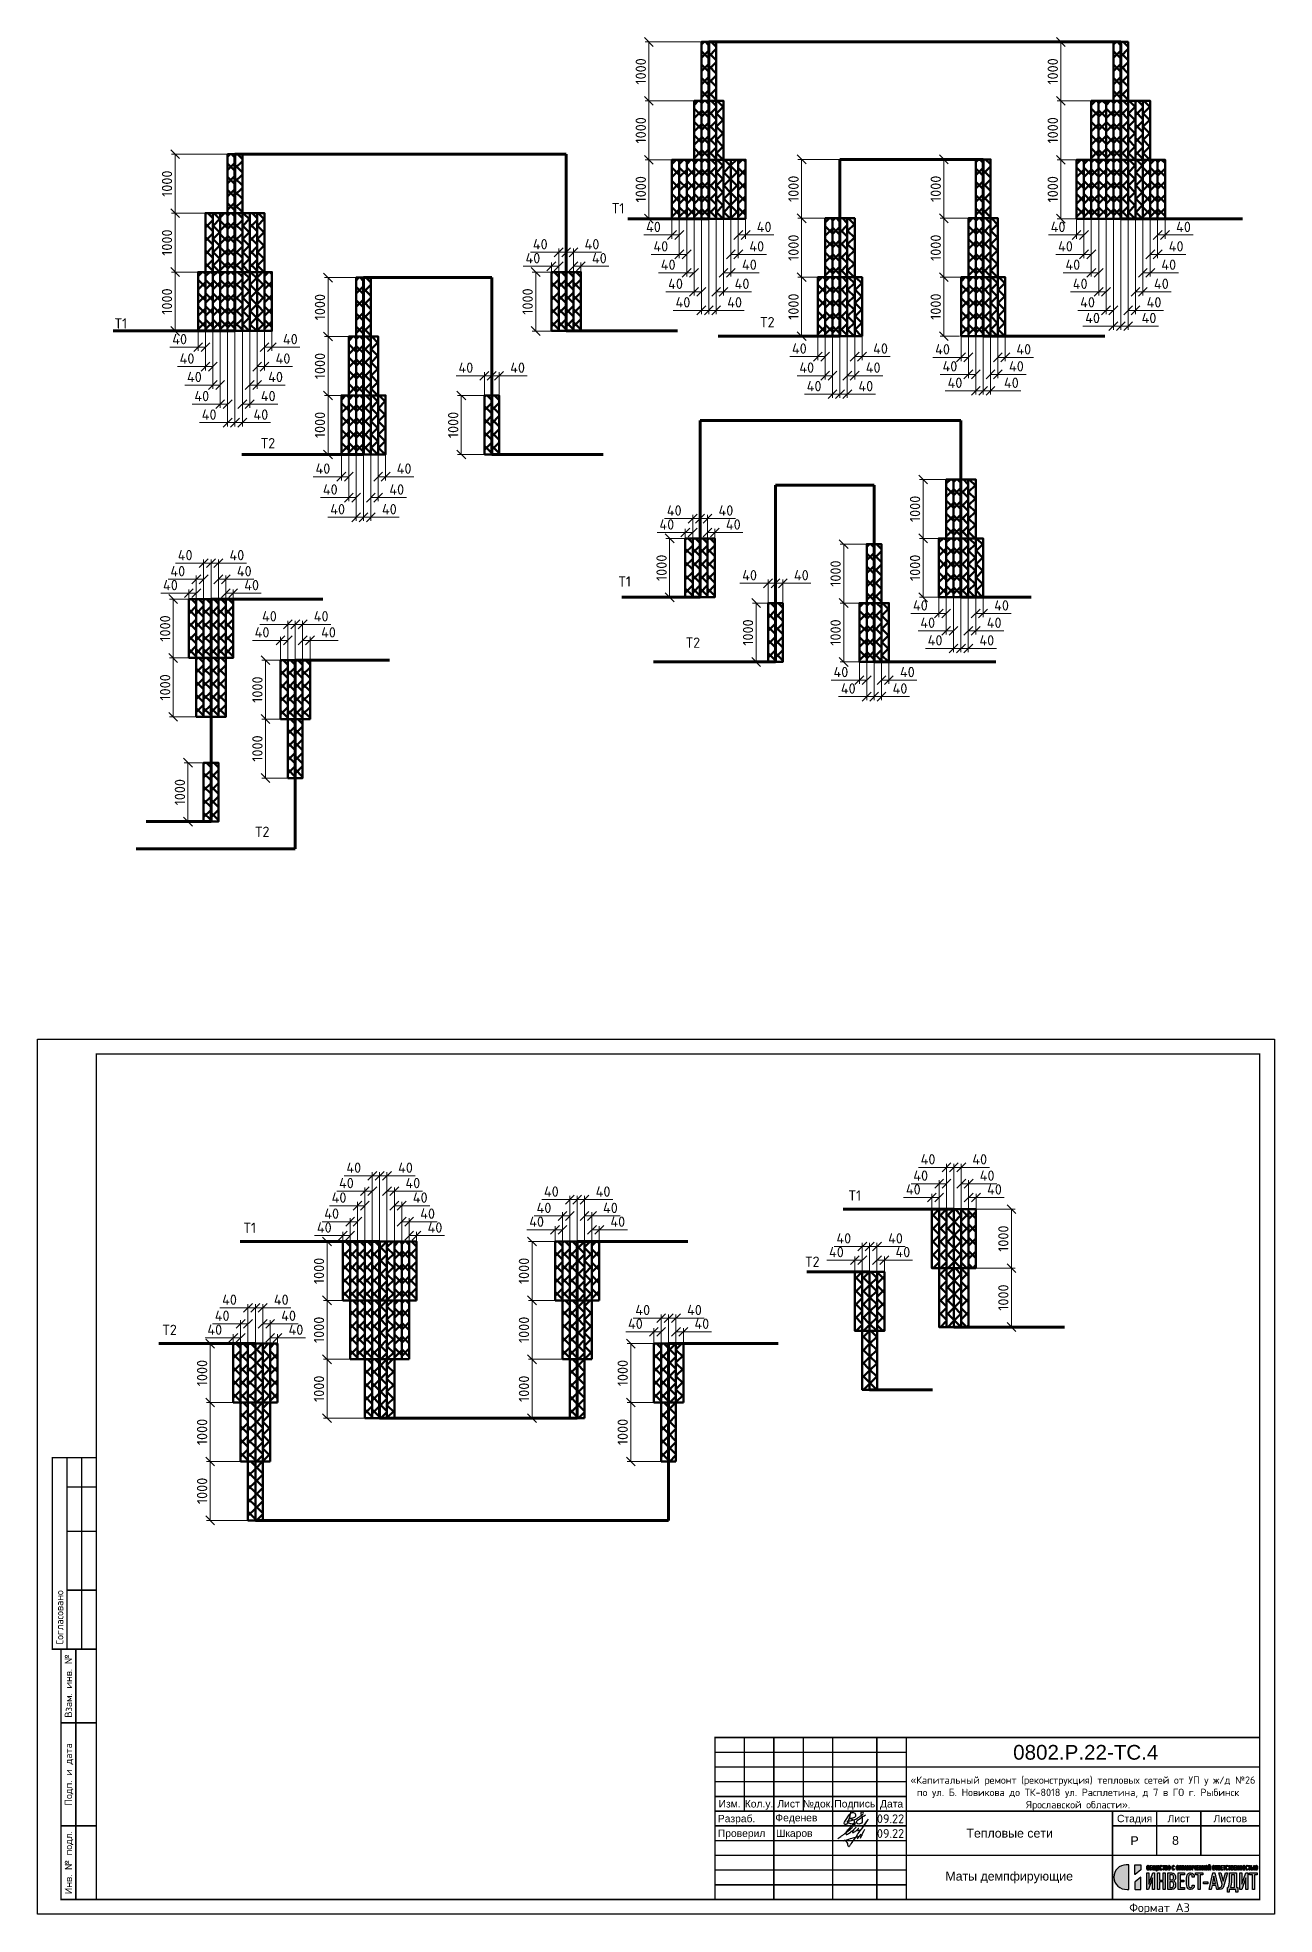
# Model space of a CAD drawing. Header units: millimetres. Extents: x 1990 to 7549, y 397 to 3825.
# Drawn here: x 5296 to 5716, y 1174 to 1811 of the extents above; entities that cross this region are included whole.
import ezdxf
from ezdxf.enums import TextEntityAlignment as Align

# ---------------------------------------------------------------- set-up
doc = ezdxf.new("R2010")
doc.units = ezdxf.units.MM
for name, color, linetype, lineweight in [('12  Размер', 7, 'Continuous', 20), ('линии', 250, 'Continuous', 50), ('Размерный', 4, 'Continuous', 30), ('Размеры на чертеже', 250, 'Continuous', 25)]:
    doc.layers.add(name, color=color, linetype=linetype, lineweight=lineweight)
doc.layers.add('layer 1', color=7, linetype='Continuous')
doc.layers.add('рамка', color=7, linetype='Continuous')
doc.styles.add('-ISOCPEUR-', font='isocpeur.TTF')
doc.styles.add('GOST', font='gost.shx', dxfattribs={"oblique": 15})
doc.styles.get("Standard").update_dxf_attribs({"font": 'arial.ttf'})
doc.dimstyles.new('М 1 к 20', dxfattribs={"dimtxt": 3.5, "dimasz": 3, "dimexe": 1.25, "dimexo": 0, "dimgap": 1, "dimtad": 1, "dimdec": 0, "dimlfac": 20, "dimzin": 0, "dimdsep": 46, "dimtxsty": 'GOST', "dimblk": 'OBLIQUE', "dimcen": 5, "dimclrd": 256, "dimclre": 256, "dimclrt": 256, "dimazin": 2, "dimtfac": 1, "dimtdec": 0, "dimtmove": 0, "dimatfit": 3, "dimldrblk": 'NONE', "dimfxl": 1.25, "dimtolj": 1, "dimtzin": 0, "dimlwd": -1, "dimlwe": -1, "dimarcsym": 2})
pattern_1 = [(45, (-1670.865, 7851.926), (-2.245064, 2.245064), []), (135, (-1670.865, 7851.926), (-2.245064, -2.245064), [])]
pattern_2 = [(45, (-1668.362, 7851.926), (-2.245064, 2.245064), []), (135, (-1668.362, 7851.926), (-2.245064, -2.245064), [])]
pattern_3 = [(45, (-1633.8383, 7962.5247), (-2.245064, 2.245064), []), (135, (-1633.8383, 7962.5247), (-2.245064, -2.245064), [])]
pattern_4 = [(45, (-1631.335, 7962.5247), (-2.245064, 2.245064), []), (135, (-1631.335, 7962.5247), (-2.245064, -2.245064), [])]
pattern_5 = [(45, (-1682.466, 7962.5247), (-2.245064, 2.245064), []), (135, (-1682.466, 7962.5247), (-2.245064, -2.245064), [])]
pattern_6 = [(45, (-1679.963, 7962.5247), (-2.245064, 2.245064), []), (135, (-1679.963, 7962.5247), (-2.245064, -2.245064), [])]
pattern_7 = [(45, (-1844.2375, 7922.3756), (-2.245064, 2.245064), []), (135, (-1844.2375, 7922.3756), (-2.245064, -2.245064), [])]
pattern_8 = [(45, (-1841.7343, 7922.3756), (-2.245064, 2.245064), []), (135, (-1841.7343, 7922.3756), (-2.245064, -2.245064), [])]
pattern_9 = [(45, (-1641.3817, 7873.8878), (-2.245064, 2.245064), []), (135, (-1641.3817, 7873.8878), (-2.245064, -2.245064), [])]
pattern_10 = [(45, (-1638.8785, 7873.8878), (-2.245064, 2.245064), []), (135, (-1638.8785, 7873.8878), (-2.245064, -2.245064), [])]
pattern_11 = [(45, (-1887.8754, 7964.268), (-2.245064, 2.245064), []), (135, (-1887.8754, 7964.268), (-2.245064, -2.245064), [])]
pattern_12 = [(45, (-1885.3723, 7964.268), (-2.245064, 2.245064), []), (135, (-1885.3723, 7964.268), (-2.245064, -2.245064), [])]
pattern_13 = [(45, (-1890.3786, 7964.268), (-2.245064, 2.245064), []), (135, (-1890.3786, 7964.268), (-2.245064, -2.245064), [])]
pattern_14 = [(45, (-1587.1078, 8002.3727), (-2.245064, 2.245064), []), (135, (-1587.1078, 8002.3727), (-2.245064, -2.245064), [])]
pattern_15 = [(45, (-1584.6046, 8002.3727), (-2.245064, 2.245064), []), (135, (-1584.6046, 8002.3727), (-2.245064, -2.245064), [])]
pattern_16 = [(45, (-1589.611, 8002.3727), (-2.245064, 2.245064), []), (135, (-1589.611, 8002.3727), (-2.245064, -2.245064), [])]
pattern_17 = [(45, (-1592.114, 8002.3727), (-2.245064, 2.245064), []), (135, (-1592.114, 8002.3727), (-2.245064, -2.245064), [])]
pattern_18 = [(45, (-1569.5856, 8002.3727), (-2.245064, 2.245064), []), (135, (-1569.5856, 8002.3727), (-2.245064, -2.245064), [])]
pattern_19 = [(45, (-1726.999, 8002.3727), (-2.245064, 2.245064), []), (135, (-1726.999, 8002.3727), (-2.245064, -2.245064), [])]
pattern_20 = [(45, (-1724.496, 8002.3727), (-2.245064, 2.245064), []), (135, (-1724.496, 8002.3727), (-2.245064, -2.245064), [])]
pattern_21 = [(45, (-1729.5022, 8002.3727), (-2.245064, 2.245064), []), (135, (-1729.5022, 8002.3727), (-2.245064, -2.245064), [])]
pattern_22 = [(45, (-1805.263, 7595.2317), (-2.245064, 2.245064), []), (135, (-1805.263, 7595.2317), (-2.245064, -2.245064), [])]
pattern_23 = [(45, (-1805.263, 7615.2317), (-2.245064, 2.245064), []), (135, (-1805.263, 7615.2317), (-2.245064, -2.245064), [])]
pattern_24 = [(45, (-1805.263, 7635.2317), (-2.245064, 2.245064), []), (135, (-1805.263, 7635.2317), (-2.245064, -2.245064), [])]
pattern_25 = [(45, (-1807.766, 7635.2317), (-2.245064, 2.245064), []), (135, (-1807.766, 7635.2317), (-2.245064, -2.245064), [])]
pattern_26 = [(45, (-1810.2693, 7635.2317), (-2.245064, 2.245064), []), (135, (-1810.2693, 7635.2317), (-2.245064, -2.245064), [])]
pattern_27 = [(45, (-1812.7725, 7635.2317), (-2.245064, 2.245064), []), (135, (-1812.7725, 7635.2317), (-2.245064, -2.245064), [])]
pattern_28 = [(45, (-1815.2756, 7635.2317), (-2.245064, 2.245064), []), (135, (-1815.2756, 7635.2317), (-2.245064, -2.245064), [])]
pattern_29 = [(45, (-1807.766, 7615.2317), (-2.245064, 2.245064), []), (135, (-1807.766, 7615.2317), (-2.245064, -2.245064), [])]
pattern_30 = [(45, (-1810.2693, 7615.2317), (-2.245064, 2.245064), []), (135, (-1810.2693, 7615.2317), (-2.245064, -2.245064), [])]
pattern_31 = [(45, (-1812.7725, 7615.2317), (-2.245064, 2.245064), []), (135, (-1812.7725, 7615.2317), (-2.245064, -2.245064), [])]
pattern_32 = [(45, (-1807.766, 7595.2317), (-2.245064, 2.245064), []), (135, (-1807.766, 7595.2317), (-2.245064, -2.245064), [])]
pattern_33 = [(45, (-1738.182, 7635.2317), (-2.245064, 2.245064), []), (135, (-1738.182, 7635.2317), (-2.245064, -2.245064), [])]
pattern_34 = [(45, (-1740.685, 7635.2317), (-2.245064, 2.245064), []), (135, (-1740.685, 7635.2317), (-2.245064, -2.245064), [])]
pattern_35 = [(45, (-1743.1882, 7635.2317), (-2.245064, 2.245064), []), (135, (-1743.1882, 7635.2317), (-2.245064, -2.245064), [])]
pattern_36 = [(45, (-1738.182, 7615.2317), (-2.245064, 2.245064), []), (135, (-1738.182, 7615.2317), (-2.245064, -2.245064), [])]
pattern_37 = [(45, (-1740.685, 7615.2317), (-2.245064, 2.245064), []), (135, (-1740.685, 7615.2317), (-2.245064, -2.245064), [])]
pattern_38 = [(45, (-1738.182, 7595.2317), (-2.245064, 2.245064), []), (135, (-1738.182, 7595.2317), (-2.245064, -2.245064), [])]
pattern_39 = [(45, (-1612.7788, 7646.1792), (-2.245064, 2.245064), []), (135, (-1612.7788, 7646.1792), (-2.245064, -2.245064), [])]
pattern_40 = [(45, (-1612.7788, 7626.1792), (-2.245064, 2.245064), []), (135, (-1612.7788, 7626.1792), (-2.245064, -2.245064), [])]
pattern_41 = [(45, (-1615.282, 7646.1792), (-2.245064, 2.245064), []), (135, (-1615.282, 7646.1792), (-2.245064, -2.245064), [])]
pattern_42 = [(45, (-1615.282, 7626.1792), (-2.245064, 2.245064), []), (135, (-1615.282, 7626.1792), (-2.245064, -2.245064), [])]
pattern_43 = [(45, (-1617.7852, 7646.1792), (-2.245064, 2.245064), []), (135, (-1617.7852, 7646.1792), (-2.245064, -2.245064), [])]
pattern_44 = [(45, (-1641.386, 7624.8934), (-2.245064, 2.245064), []), (135, (-1641.386, 7624.8934), (-2.245064, -2.245064), [])]
pattern_45 = [(45, (-1643.8892, 7624.8934), (-2.245064, 2.245064), []), (135, (-1643.8892, 7624.8934), (-2.245064, -2.245064), [])]
pattern_46 = [(45, (-1641.386, 7604.8934), (-2.245064, 2.245064), []), (135, (-1641.386, 7604.8934), (-2.245064, -2.245064), [])]
pattern_47 = [(45, (-1847.4552, 7600.573), (-2.245064, 2.245064), []), (135, (-1847.4552, 7600.573), (-2.245064, -2.245064), [])]
pattern_48 = [(45, (-1849.9583, 7600.573), (-2.245064, 2.245064), []), (135, (-1849.9583, 7600.573), (-2.245064, -2.245064), [])]
pattern_49 = [(45, (-1852.4615, 7600.573), (-2.245064, 2.245064), []), (135, (-1852.4615, 7600.573), (-2.245064, -2.245064), [])]
pattern_50 = [(45, (-1847.4552, 7580.573), (-2.245064, 2.245064), []), (135, (-1847.4552, 7580.573), (-2.245064, -2.245064), [])]
pattern_51 = [(45, (-1849.9583, 7580.573), (-2.245064, 2.245064), []), (135, (-1849.9583, 7580.573), (-2.245064, -2.245064), [])]
pattern_52 = [(45, (-1847.4552, 7560.573), (-2.245064, 2.245064), []), (135, (-1847.4552, 7560.573), (-2.245064, -2.245064), [])]
pattern_53 = [(45, (-1707.1403, 7600.573), (-2.245064, 2.245064), []), (135, (-1707.1403, 7600.573), (-2.245064, -2.245064), [])]
pattern_54 = [(45, (-1709.6435, 7600.573), (-2.245064, 2.245064), []), (135, (-1709.6435, 7600.573), (-2.245064, -2.245064), [])]
pattern_55 = [(45, (-1707.1403, 7580.573), (-2.245064, 2.245064), []), (135, (-1707.1403, 7580.573), (-2.245064, -2.245064), [])]

msp = doc.modelspace()

# ---------------------------------------------------------------- texts
at = {"insert": (5627.29, 1231.832), "char_height": 5, "width": 49.59362, "attachment_point": 1}
msp.add_mtext('0802.Р.22-ТС.4', dxfattribs=at)
at = {"layer": 'Размерный', "color": 7, "style": '-ISOCPEUR-'}
for s, p in [('Т1', (5491.061, 1751.644)), ('Т1', (5322.231, 1712.577)), ('Т2', (5541.426, 1713.001)), ('Т2', (5371.856, 1671.915)), ('Т1', (5493.301, 1624.988)), ('Т2', (5516.138, 1604.222)), ('Т2', (5369.894, 1540.018)), ('Т1', (5571.432, 1416.566)), ('Т1', (5365.99, 1405.619)), ('Т2', (5556.697, 1394.102)), ('Т2', (5338.455, 1370.96))]:
    msp.add_text(s, height=3.5, dxfattribs=at).set_placement(p)
at = {"layer": 'Размерный', "color": 0, "style": '-ISOCPEUR-'}
for p in [(5581.03, 1205.27), (5581.03, 1200.27)]:
    msp.add_text('09.22', height=3, dxfattribs=at).set_placement(p)

# ---------------------------------------------------------------- blocks, each defined once
blk = doc.blocks.new('Лого')
h = blk.add_hatch(color=151)
h.set_gradient(color1=(158, 191, 227), color2=(46, 54, 92), tint=1, name='HEMISPHERICAL')
edge = h.paths.add_edge_path()
edge.add_spline(control_points=[(0.35, 0.49), (-0.19, 0.45), (-0.66, 0.87), (-0.66, 1.41), (-0.66, 1.41), (-0.66, 1.92), (-0.24, 2.34), (0.27, 2.34), (0.27, 2.34), (0.27, 2.34), (0.47, 2.34), (0.47, 2.34), (0.47, 2.34), (0.48, 2.34), (0.48, 2.33), (0.48, 2.33), (0.48, 2.33), (0.48, 2.33), (0.48, 0.51), (0.48, 0.51), (0.48, 0.51), (0.48, 0.5), (0.48, 0.49), (0.47, 0.49), (0.47, 0.49), (0.47, 0.49), (0.35, 0.49), (0.35, 0.49), (0.35, 0.49), (0.35, 0.49), (0.35, 0.49), (0.35, 0.49)], knot_values=[0, 0, 0, 0, 0.111111, 0.111111, 0.111111, 0.111121, 0.222222, 0.222222, 0.222222, 0.222232, 0.333333, 0.333333, 0.333333, 0.333344, 0.444444, 0.444444, 0.444444, 0.444455, 0.555556, 0.555556, 0.555556, 0.555566, 0.666667, 0.666667, 0.666667, 0.666677, 0.777778, 0.777778, 0.777778, 0.777788, 1, 1, 1, 1], degree=3, periodic=0)
edge = h.paths.add_edge_path()
edge.add_spline(control_points=[(0.96, 1.6), (0.96, 1.6), (1.39, 1.97), (1.39, 1.97), (1.39, 1.97), (1.39, 1.97), (1.39, 1.97), (1.39, 1.98), (1.39, 1.98), (1.39, 1.98), (1.39, 2.33), (1.39, 2.33), (1.39, 2.33), (1.39, 2.33), (1.38, 2.34), (1.38, 2.34), (1.38, 2.34), (1.38, 2.34), (0.95, 2.34), (0.95, 2.34), (0.95, 2.34), (0.94, 2.34), (0.93, 2.33), (0.93, 2.33), (0.93, 2.33), (0.93, 2.33), (0.93, 1.61), (0.93, 1.61), (0.93, 1.61), (0.93, 1.61), (0.94, 1.6), (0.94, 1.6), (0.94, 1.6), (0.95, 1.6), (0.95, 1.6), (0.96, 1.6)], knot_values=[0, 0, 0, 0, 0.1, 0.1, 0.1, 0.10001, 0.2, 0.2, 0.2, 0.20001, 0.3, 0.3, 0.3, 0.30001, 0.4, 0.4, 0.4, 0.40001, 0.5, 0.5, 0.5, 0.50001, 0.6, 0.6, 0.6, 0.60001, 0.7, 0.7, 0.7, 0.70001, 0.8, 0.8, 0.8, 0.80001, 1, 1, 1, 1], degree=3, periodic=0)
edge = h.paths.add_edge_path()
edge.add_spline(control_points=[(0.94, 1.06), (0.94, 1.06), (1.37, 1.4), (1.37, 1.4), (1.37, 1.4), (1.37, 1.4), (1.38, 1.4), (1.38, 1.4), (1.38, 1.4), (1.39, 1.4), (1.39, 1.4), (1.39, 1.39), (1.39, 1.39), (1.39, 1.39), (1.39, 0.51), (1.39, 0.51), (1.39, 0.51), (1.39, 0.5), (1.38, 0.49), (1.38, 0.49), (1.38, 0.49), (1.38, 0.49), (0.95, 0.49), (0.95, 0.49), (0.95, 0.49), (0.94, 0.49), (0.93, 0.5), (0.93, 0.51), (0.93, 0.51), (0.93, 0.51), (0.93, 1.05), (0.93, 1.05), (0.93, 1.05), (0.93, 1.05), (0.94, 1.06), (0.94, 1.06)], knot_values=[0, 0, 0, 0, 0.1, 0.1, 0.1, 0.10001, 0.2, 0.2, 0.2, 0.20001, 0.3, 0.3, 0.3, 0.30001, 0.4, 0.4, 0.4, 0.40001, 0.5, 0.5, 0.5, 0.50001, 0.6, 0.6, 0.6, 0.60001, 0.7, 0.7, 0.7, 0.70001, 0.8, 0.8, 0.8, 0.80001, 1, 1, 1, 1], degree=3, periodic=0)
at = {"true_color": 0x2e365c}
h = blk.add_hatch(color=159, dxfattribs=at)
h.dxf.hatch_style = 1
edge = h.paths.add_edge_path()
edge.add_spline(control_points=[(10.17, 1.59), (10.17, 1.59), (10.17, 1.73), (10.17, 1.73), (10.17, 1.73), (10.17, 1.73), (9.6, 1.73), (9.6, 1.73), (9.6, 1.73), (9.6, 1.73), (9.6, 1.59), (9.6, 1.59), (9.6, 1.59), (9.6, 1.59), (9.81, 1.59), (9.81, 1.59), (9.81, 1.59), (9.81, 1.59), (9.81, 0.49), (9.81, 0.49), (9.81, 0.49), (9.81, 0.49), (9.96, 0.49), (9.96, 0.49), (9.96, 0.49), (9.96, 0.49), (9.96, 1.59), (9.96, 1.59), (9.96, 1.59), (9.96, 1.59), (10.17, 1.59), (10.17, 1.59)], knot_values=[0, 0, 0, 0, 0.111111, 0.111111, 0.111111, 0.111121, 0.222222, 0.222222, 0.222222, 0.222232, 0.333333, 0.333333, 0.333333, 0.333344, 0.444444, 0.444444, 0.444444, 0.444455, 0.555556, 0.555556, 0.555556, 0.555566, 0.666667, 0.666667, 0.666667, 0.666677, 0.777778, 0.777778, 0.777778, 0.777788, 1, 1, 1, 1], degree=3, periodic=0)
edge = h.paths.add_edge_path()
edge.add_spline(control_points=[(9.46, 0.49), (9.46, 0.49), (9.46, 1.73), (9.46, 1.73), (9.46, 1.73), (9.46, 1.73), (9.32, 1.73), (9.32, 1.73), (9.32, 1.73), (9.32, 1.73), (9.02, 0.87), (9.02, 0.87), (9.02, 0.87), (9.02, 0.87), (9.02, 1.73), (9.02, 1.73), (9.02, 1.73), (9.02, 1.73), (8.87, 1.73), (8.87, 1.73), (8.87, 1.73), (8.87, 1.73), (8.87, 0.49), (8.87, 0.49), (8.87, 0.49), (8.87, 0.49), (9.01, 0.49), (9.01, 0.49), (9.01, 0.49), (9.01, 0.49), (9.31, 1.35), (9.31, 1.35), (9.31, 1.35), (9.31, 1.35), (9.31, 0.49), (9.31, 0.49), (9.31, 0.49), (9.31, 0.49), (9.46, 0.49), (9.46, 0.49)], knot_values=[0, 0, 0, 0, 0.090909, 0.090909, 0.090909, 0.090919, 0.181818, 0.181818, 0.181818, 0.181828, 0.272727, 0.272727, 0.272727, 0.272738, 0.363636, 0.363636, 0.363636, 0.363647, 0.454545, 0.454545, 0.454545, 0.454556, 0.545455, 0.545455, 0.545455, 0.545465, 0.636364, 0.636364, 0.636364, 0.636374, 0.727273, 0.727273, 0.727273, 0.727283, 0.818182, 0.818182, 0.818182, 0.818192, 1, 1, 1, 1], degree=3, periodic=0)
edge = h.paths.add_edge_path(flags=16)
edge.add_spline(control_points=[(8.46, 0.63), (8.46, 0.63), (8.15, 0.63), (8.15, 0.63), (8.15, 0.63), (8.21, 0.79), (8.24, 0.97), (8.24, 1.2), (8.24, 1.2), (8.24, 1.2), (8.24, 1.59), (8.24, 1.59), (8.24, 1.59), (8.24, 1.59), (8.46, 1.59), (8.46, 1.59), (8.46, 1.59), (8.46, 1.59), (8.46, 0.63), (8.46, 0.63)], knot_values=[0, 0, 0, 0, 0.166667, 0.166667, 0.166667, 0.166677, 0.333333, 0.333333, 0.333333, 0.333344, 0.5, 0.5, 0.5, 0.50001, 0.666667, 0.666667, 0.666667, 0.666677, 1, 1, 1, 1], degree=3, periodic=0)
edge = h.paths.add_edge_path()
edge.add_spline(control_points=[(8.71, 0.27), (8.71, 0.27), (8.71, 0.63), (8.71, 0.63), (8.71, 0.63), (8.71, 0.63), (8.61, 0.63), (8.61, 0.63), (8.61, 0.63), (8.61, 0.63), (8.61, 1.73), (8.61, 1.73), (8.61, 1.73), (8.61, 1.73), (8.09, 1.73), (8.09, 1.73), (8.09, 1.73), (8.09, 1.73), (8.09, 1.23), (8.09, 1.23), (8.09, 1.23), (8.09, 0.99), (8.06, 0.79), (7.99, 0.63), (7.99, 0.63), (7.99, 0.63), (7.92, 0.63), (7.92, 0.63), (7.92, 0.63), (7.92, 0.63), (7.92, 0.27), (7.92, 0.27), (7.92, 0.27), (7.92, 0.27), (8.06, 0.27), (8.06, 0.27), (8.06, 0.27), (8.06, 0.27), (8.06, 0.49), (8.06, 0.49), (8.06, 0.49), (8.06, 0.49), (8.57, 0.49), (8.57, 0.49), (8.57, 0.49), (8.57, 0.49), (8.57, 0.27), (8.57, 0.27), (8.57, 0.27), (8.57, 0.27), (8.71, 0.27), (8.71, 0.27)], knot_values=[0, 0, 0, 0, 0.071429, 0.071429, 0.071429, 0.071439, 0.142857, 0.142857, 0.142857, 0.142867, 0.214286, 0.214286, 0.214286, 0.214296, 0.285714, 0.285714, 0.285714, 0.285725, 0.357143, 0.357143, 0.357143, 0.357153, 0.428571, 0.428571, 0.428571, 0.428582, 0.5, 0.5, 0.5, 0.50001, 0.571429, 0.571429, 0.571429, 0.571439, 0.642857, 0.642857, 0.642857, 0.642867, 0.714286, 0.714286, 0.714286, 0.714296, 0.785714, 0.785714, 0.785714, 0.785725, 0.857143, 0.857143, 0.857143, 0.857153, 1, 1, 1, 1], degree=3, periodic=0)
edge = h.paths.add_edge_path()
edge.add_spline(control_points=[(7.94, 1.73), (7.94, 1.73), (7.77, 1.73), (7.77, 1.73), (7.77, 1.73), (7.77, 1.73), (7.61, 1.1), (7.61, 1.1), (7.61, 1.1), (7.61, 1.1), (7.43, 1.73), (7.43, 1.73), (7.43, 1.73), (7.43, 1.73), (7.27, 1.73), (7.27, 1.73), (7.27, 1.73), (7.27, 1.73), (7.53, 0.89), (7.53, 0.89), (7.53, 0.89), (7.53, 0.89), (7.49, 0.75), (7.49, 0.75), (7.49, 0.75), (7.46, 0.65), (7.43, 0.63), (7.33, 0.63), (7.33, 0.63), (7.33, 0.63), (7.33, 0.49), (7.33, 0.49), (7.33, 0.49), (7.5, 0.49), (7.57, 0.52), (7.62, 0.69), (7.62, 0.69), (7.62, 0.69), (7.94, 1.73), (7.94, 1.73)], knot_values=[0, 0, 0, 0, 0.090909, 0.090909, 0.090909, 0.090919, 0.181818, 0.181818, 0.181818, 0.181828, 0.272727, 0.272727, 0.272727, 0.272738, 0.363636, 0.363636, 0.363636, 0.363647, 0.454545, 0.454545, 0.454545, 0.454556, 0.545455, 0.545455, 0.545455, 0.545465, 0.636364, 0.636364, 0.636364, 0.636374, 0.727273, 0.727273, 0.727273, 0.727283, 0.818182, 0.818182, 0.818182, 0.818192, 1, 1, 1, 1], degree=3, periodic=0)
edge = h.paths.add_edge_path(flags=16)
edge.add_spline(control_points=[(7.02, 0.92), (7.02, 0.92), (6.79, 0.92), (6.79, 0.92), (6.79, 0.92), (6.79, 0.92), (6.9, 1.49), (6.9, 1.49), (6.9, 1.49), (6.9, 1.49), (7.02, 0.92), (7.02, 0.92)], knot_values=[0, 0, 0, 0, 0.25, 0.25, 0.25, 0.25001, 0.5, 0.5, 0.5, 0.50001, 1, 1, 1, 1], degree=3, periodic=0)
edge = h.paths.add_edge_path()
edge.add_spline(control_points=[(7.26, 0.49), (7.26, 0.49), (6.98, 1.73), (6.98, 1.73), (6.98, 1.73), (6.98, 1.73), (6.83, 1.73), (6.83, 1.73), (6.83, 1.73), (6.83, 1.73), (6.55, 0.49), (6.55, 0.49), (6.55, 0.49), (6.55, 0.49), (6.7, 0.49), (6.7, 0.49), (6.7, 0.49), (6.7, 0.49), (6.76, 0.78), (6.76, 0.78), (6.76, 0.78), (6.76, 0.78), (7.05, 0.78), (7.05, 0.78), (7.05, 0.78), (7.05, 0.78), (7.11, 0.49), (7.11, 0.49), (7.11, 0.49), (7.11, 0.49), (7.26, 0.49), (7.26, 0.49)], knot_values=[0, 0, 0, 0, 0.111111, 0.111111, 0.111111, 0.111121, 0.222222, 0.222222, 0.222222, 0.222232, 0.333333, 0.333333, 0.333333, 0.333344, 0.444444, 0.444444, 0.444444, 0.444455, 0.555556, 0.555556, 0.555556, 0.555566, 0.666667, 0.666667, 0.666667, 0.666677, 0.777778, 0.777778, 0.777778, 0.777788, 1, 1, 1, 1], degree=3, periodic=0)
edge = h.paths.add_edge_path()
edge.add_spline(control_points=[(6.45, 0.91), (6.45, 0.91), (6.45, 1.05), (6.45, 1.05), (6.45, 1.05), (6.45, 1.05), (6.11, 1.05), (6.11, 1.05), (6.11, 1.05), (6.11, 1.05), (6.11, 0.91), (6.11, 0.91), (6.11, 0.91), (6.11, 0.91), (6.45, 0.91), (6.45, 0.91)], knot_values=[0, 0, 0, 0, 0.2, 0.2, 0.2, 0.20001, 0.4, 0.4, 0.4, 0.40001, 0.6, 0.6, 0.6, 0.60001, 1, 1, 1, 1], degree=3, periodic=0)
edge = h.paths.add_edge_path()
edge.add_spline(control_points=[(6.07, 1.59), (6.07, 1.59), (6.07, 1.73), (6.07, 1.73), (6.07, 1.73), (6.07, 1.73), (5.51, 1.73), (5.51, 1.73), (5.51, 1.73), (5.51, 1.73), (5.51, 1.59), (5.51, 1.59), (5.51, 1.59), (5.51, 1.59), (5.71, 1.59), (5.71, 1.59), (5.71, 1.59), (5.71, 1.59), (5.71, 0.49), (5.71, 0.49), (5.71, 0.49), (5.71, 0.49), (5.86, 0.49), (5.86, 0.49), (5.86, 0.49), (5.86, 0.49), (5.86, 1.59), (5.86, 1.59), (5.86, 1.59), (5.86, 1.59), (6.07, 1.59), (6.07, 1.59)], knot_values=[0, 0, 0, 0, 0.111111, 0.111111, 0.111111, 0.111121, 0.222222, 0.222222, 0.222222, 0.222232, 0.333333, 0.333333, 0.333333, 0.333344, 0.444444, 0.444444, 0.444444, 0.444455, 0.555556, 0.555556, 0.555556, 0.555566, 0.666667, 0.666667, 0.666667, 0.666677, 0.777778, 0.777778, 0.777778, 0.777788, 1, 1, 1, 1], degree=3, periodic=0)
edge = h.paths.add_edge_path()
edge.add_spline(control_points=[(5.42, 0.8), (5.42, 0.8), (5.27, 0.8), (5.27, 0.8), (5.27, 0.8), (5.27, 0.74), (5.26, 0.69), (5.23, 0.65), (5.23, 0.65), (5.21, 0.63), (5.18, 0.61), (5.14, 0.61), (5.14, 0.61), (5.09, 0.61), (5.05, 0.63), (5.03, 0.66), (5.03, 0.66), (4.99, 0.72), (4.98, 0.82), (4.98, 1.11), (4.98, 1.11), (4.98, 1.4), (4.99, 1.5), (5.03, 1.56), (5.03, 1.56), (5.05, 1.59), (5.09, 1.61), (5.14, 1.61), (5.14, 1.61), (5.18, 1.61), (5.21, 1.59), (5.23, 1.56), (5.23, 1.56), (5.26, 1.53), (5.27, 1.48), (5.27, 1.42), (5.27, 1.42), (5.27, 1.42), (5.42, 1.42), (5.42, 1.42), (5.42, 1.42), (5.42, 1.52), (5.39, 1.61), (5.33, 1.67), (5.33, 1.67), (5.28, 1.72), (5.22, 1.74), (5.14, 1.74), (5.14, 1.74), (5.04, 1.74), (4.97, 1.7), (4.92, 1.65), (4.92, 1.65), (4.84, 1.56), (4.83, 1.45), (4.83, 1.11), (4.83, 1.11), (4.83, 0.77), (4.84, 0.66), (4.92, 0.57), (4.92, 0.57), (4.97, 0.51), (5.04, 0.48), (5.14, 0.48), (5.14, 0.48), (5.22, 0.48), (5.28, 0.5), (5.33, 0.55), (5.33, 0.55), (5.39, 0.6), (5.42, 0.69), (5.42, 0.8)], knot_values=[0, 0, 0, 0, 0.052632, 0.052632, 0.052632, 0.052642, 0.105263, 0.105263, 0.105263, 0.105273, 0.157895, 0.157895, 0.157895, 0.157905, 0.210526, 0.210526, 0.210526, 0.210537, 0.263158, 0.263158, 0.263158, 0.263168, 0.315789, 0.315789, 0.315789, 0.3158, 0.368421, 0.368421, 0.368421, 0.368431, 0.421053, 0.421053, 0.421053, 0.421063, 0.473684, 0.473684, 0.473684, 0.473694, 0.526316, 0.526316, 0.526316, 0.526326, 0.578947, 0.578947, 0.578947, 0.578958, 0.631579, 0.631579, 0.631579, 0.631589, 0.684211, 0.684211, 0.684211, 0.684221, 0.736842, 0.736842, 0.736842, 0.736852, 0.789474, 0.789474, 0.789474, 0.789484, 0.842105, 0.842105, 0.842105, 0.842116, 0.894737, 0.894737, 0.894737, 0.894747, 1, 1, 1, 1], degree=3, periodic=0)
edge = h.paths.add_edge_path()
edge.add_spline(control_points=[(4.68, 0.49), (4.68, 0.49), (4.68, 0.63), (4.68, 0.63), (4.68, 0.63), (4.68, 0.63), (4.35, 0.63), (4.35, 0.63), (4.35, 0.63), (4.35, 0.63), (4.35, 1.05), (4.35, 1.05), (4.35, 1.05), (4.35, 1.05), (4.64, 1.05), (4.64, 1.05), (4.64, 1.05), (4.64, 1.05), (4.64, 1.18), (4.64, 1.18), (4.64, 1.18), (4.64, 1.18), (4.35, 1.18), (4.35, 1.18), (4.35, 1.18), (4.35, 1.18), (4.35, 1.59), (4.35, 1.59), (4.35, 1.59), (4.35, 1.59), (4.68, 1.59), (4.68, 1.59), (4.68, 1.59), (4.68, 1.59), (4.68, 1.73), (4.68, 1.73), (4.68, 1.73), (4.68, 1.73), (4.2, 1.73), (4.2, 1.73), (4.2, 1.73), (4.2, 1.73), (4.2, 0.49), (4.2, 0.49), (4.2, 0.49), (4.2, 0.49), (4.68, 0.49), (4.68, 0.49)], knot_values=[0, 0, 0, 0, 0.076923, 0.076923, 0.076923, 0.076933, 0.153846, 0.153846, 0.153846, 0.153856, 0.230769, 0.230769, 0.230769, 0.230779, 0.307692, 0.307692, 0.307692, 0.307703, 0.384615, 0.384615, 0.384615, 0.384626, 0.461538, 0.461538, 0.461538, 0.461549, 0.538462, 0.538462, 0.538462, 0.538472, 0.615385, 0.615385, 0.615385, 0.615395, 0.692308, 0.692308, 0.692308, 0.692318, 0.769231, 0.769231, 0.769231, 0.769241, 0.846154, 0.846154, 0.846154, 0.846164, 1, 1, 1, 1], degree=3, periodic=0)
edge = h.paths.add_edge_path(flags=16)
edge.add_spline(control_points=[(3.85, 1.4), (3.85, 1.26), (3.8, 1.2), (3.69, 1.2), (3.69, 1.2), (3.69, 1.2), (3.58, 1.2), (3.58, 1.2), (3.58, 1.2), (3.58, 1.2), (3.58, 1.59), (3.58, 1.59), (3.58, 1.59), (3.58, 1.59), (3.69, 1.59), (3.69, 1.59), (3.69, 1.59), (3.8, 1.59), (3.85, 1.54), (3.85, 1.4)], knot_values=[0, 0, 0, 0, 0.166667, 0.166667, 0.166667, 0.166677, 0.333333, 0.333333, 0.333333, 0.333344, 0.5, 0.5, 0.5, 0.50001, 0.666667, 0.666667, 0.666667, 0.666677, 1, 1, 1, 1], degree=3, periodic=0)
edge = h.paths.add_edge_path(flags=16)
edge.add_spline(control_points=[(3.86, 0.85), (3.86, 0.68), (3.8, 0.63), (3.69, 0.63), (3.69, 0.63), (3.69, 0.63), (3.58, 0.63), (3.58, 0.63), (3.58, 0.63), (3.58, 0.63), (3.58, 1.07), (3.58, 1.07), (3.58, 1.07), (3.58, 1.07), (3.69, 1.07), (3.69, 1.07), (3.69, 1.07), (3.8, 1.07), (3.86, 1.01), (3.86, 0.85)], knot_values=[0, 0, 0, 0, 0.166667, 0.166667, 0.166667, 0.166677, 0.333333, 0.333333, 0.333333, 0.333344, 0.5, 0.5, 0.5, 0.50001, 0.666667, 0.666667, 0.666667, 0.666677, 1, 1, 1, 1], degree=3, periodic=0)
edge = h.paths.add_edge_path()
edge.add_spline(control_points=[(4.01, 0.84), (4.01, 0.94), (4, 1.03), (3.93, 1.09), (3.93, 1.09), (3.91, 1.11), (3.88, 1.13), (3.85, 1.14), (3.85, 1.14), (3.88, 1.15), (3.9, 1.16), (3.92, 1.18), (3.92, 1.18), (3.99, 1.24), (4, 1.31), (4, 1.4), (4, 1.4), (4, 1.54), (3.98, 1.6), (3.92, 1.65), (3.92, 1.65), (3.87, 1.7), (3.81, 1.73), (3.7, 1.73), (3.7, 1.73), (3.7, 1.73), (3.43, 1.73), (3.43, 1.73), (3.43, 1.73), (3.43, 1.73), (3.43, 0.49), (3.43, 0.49), (3.43, 0.49), (3.43, 0.49), (3.7, 0.49), (3.7, 0.49), (3.7, 0.49), (3.81, 0.49), (3.88, 0.51), (3.93, 0.57), (3.93, 0.57), (3.98, 0.62), (4.01, 0.69), (4.01, 0.84)], knot_values=[0, 0, 0, 0, 0.083333, 0.083333, 0.083333, 0.083344, 0.166667, 0.166667, 0.166667, 0.166677, 0.25, 0.25, 0.25, 0.25001, 0.333333, 0.333333, 0.333333, 0.333344, 0.416667, 0.416667, 0.416667, 0.416677, 0.5, 0.5, 0.5, 0.50001, 0.583333, 0.583333, 0.583333, 0.583344, 0.666667, 0.666667, 0.666667, 0.666677, 0.75, 0.75, 0.75, 0.75001, 0.833333, 0.833333, 0.833333, 0.833344, 1, 1, 1, 1], degree=3, periodic=0)
edge = h.paths.add_edge_path()
edge.add_spline(control_points=[(3.21, 0.49), (3.21, 0.49), (3.21, 1.73), (3.21, 1.73), (3.21, 1.73), (3.21, 1.73), (3.06, 1.73), (3.06, 1.73), (3.06, 1.73), (3.06, 1.73), (3.06, 1.19), (3.06, 1.19), (3.06, 1.19), (3.06, 1.19), (2.79, 1.19), (2.79, 1.19), (2.79, 1.19), (2.79, 1.19), (2.79, 1.73), (2.79, 1.73), (2.79, 1.73), (2.79, 1.73), (2.64, 1.73), (2.64, 1.73), (2.64, 1.73), (2.64, 1.73), (2.64, 0.49), (2.64, 0.49), (2.64, 0.49), (2.64, 0.49), (2.79, 0.49), (2.79, 0.49), (2.79, 0.49), (2.79, 0.49), (2.79, 1.05), (2.79, 1.05), (2.79, 1.05), (2.79, 1.05), (3.06, 1.05), (3.06, 1.05), (3.06, 1.05), (3.06, 1.05), (3.06, 0.49), (3.06, 0.49), (3.06, 0.49), (3.06, 0.49), (3.21, 0.49), (3.21, 0.49)], knot_values=[0, 0, 0, 0, 0.076923, 0.076923, 0.076923, 0.076933, 0.153846, 0.153846, 0.153846, 0.153856, 0.230769, 0.230769, 0.230769, 0.230779, 0.307692, 0.307692, 0.307692, 0.307703, 0.384615, 0.384615, 0.384615, 0.384626, 0.461538, 0.461538, 0.461538, 0.461549, 0.538462, 0.538462, 0.538462, 0.538472, 0.615385, 0.615385, 0.615385, 0.615395, 0.692308, 0.692308, 0.692308, 0.692318, 0.769231, 0.769231, 0.769231, 0.769241, 0.846154, 0.846154, 0.846154, 0.846164, 1, 1, 1, 1], degree=3, periodic=0)
edge = h.paths.add_edge_path()
edge.add_spline(control_points=[(2.42, 0.49), (2.42, 0.49), (2.42, 1.73), (2.42, 1.73), (2.42, 1.73), (2.42, 1.73), (2.28, 1.73), (2.28, 1.73), (2.28, 1.73), (2.28, 1.73), (1.98, 0.87), (1.98, 0.87), (1.98, 0.87), (1.98, 0.87), (1.98, 1.73), (1.98, 1.73), (1.98, 1.73), (1.98, 1.73), (1.83, 1.73), (1.83, 1.73), (1.83, 1.73), (1.83, 1.73), (1.83, 0.49), (1.83, 0.49), (1.83, 0.49), (1.83, 0.49), (1.96, 0.49), (1.96, 0.49), (1.96, 0.49), (1.96, 0.49), (2.27, 1.35), (2.27, 1.35), (2.27, 1.35), (2.27, 1.35), (2.27, 0.49), (2.27, 0.49), (2.27, 0.49), (2.27, 0.49), (2.42, 0.49), (2.42, 0.49)], knot_values=[0, 0, 0, 0, 0.090909, 0.090909, 0.090909, 0.090919, 0.181818, 0.181818, 0.181818, 0.181828, 0.272727, 0.272727, 0.272727, 0.272738, 0.363636, 0.363636, 0.363636, 0.363647, 0.454545, 0.454545, 0.454545, 0.454556, 0.545455, 0.545455, 0.545455, 0.545465, 0.636364, 0.636364, 0.636364, 0.636374, 0.727273, 0.727273, 0.727273, 0.727283, 0.818182, 0.818182, 0.818182, 0.818192, 1, 1, 1, 1], degree=3, periodic=0)
edge = h.paths.add_edge_path(flags=16)
edge.add_spline(control_points=[(10.15, 2.12), (10.15, 2.03), (10.15, 2.01), (10.13, 1.99), (10.13, 1.99), (10.13, 1.98), (10.12, 1.97), (10.11, 1.97), (10.11, 1.97), (10.09, 1.97), (10.08, 1.98), (10.08, 1.99), (10.08, 1.99), (10.06, 2.01), (10.06, 2.03), (10.06, 2.12), (10.06, 2.12), (10.06, 2.21), (10.06, 2.24), (10.08, 2.25), (10.08, 2.25), (10.08, 2.26), (10.09, 2.27), (10.11, 2.27), (10.11, 2.27), (10.12, 2.27), (10.13, 2.26), (10.13, 2.25), (10.13, 2.25), (10.15, 2.24), (10.15, 2.21), (10.15, 2.12)], knot_values=[0, 0, 0, 0, 0.111111, 0.111111, 0.111111, 0.111121, 0.222222, 0.222222, 0.222222, 0.222232, 0.333333, 0.333333, 0.333333, 0.333344, 0.444444, 0.444444, 0.444444, 0.444455, 0.555556, 0.555556, 0.555556, 0.555566, 0.666667, 0.666667, 0.666667, 0.666677, 0.777778, 0.777778, 0.777778, 0.777788, 1, 1, 1, 1], degree=3, periodic=0)
edge = h.paths.add_edge_path()
edge.add_spline(control_points=[(9.97, 1.94), (9.97, 1.94), (9.97, 2.1), (9.97, 2.1), (9.97, 2.1), (9.97, 2.1), (10.02, 2.1), (10.02, 2.1), (10.02, 2.1), (10.02, 2.02), (10.02, 1.99), (10.04, 1.96), (10.04, 1.96), (10.06, 1.95), (10.08, 1.94), (10.11, 1.94), (10.11, 1.94), (10.13, 1.94), (10.15, 1.95), (10.17, 1.96), (10.17, 1.96), (10.19, 1.99), (10.19, 2.02), (10.19, 2.12), (10.19, 2.12), (10.19, 2.22), (10.19, 2.25), (10.17, 2.28), (10.17, 2.28), (10.15, 2.29), (10.13, 2.31), (10.11, 2.31), (10.11, 2.31), (10.08, 2.31), (10.06, 2.29), (10.04, 2.28), (10.04, 2.28), (10.02, 2.25), (10.02, 2.23), (10.02, 2.14), (10.02, 2.14), (10.02, 2.14), (9.97, 2.14), (9.97, 2.14), (9.97, 2.14), (9.97, 2.14), (9.97, 2.3), (9.97, 2.3), (9.97, 2.3), (9.97, 2.3), (9.93, 2.3), (9.93, 2.3), (9.93, 2.3), (9.93, 2.3), (9.93, 1.94), (9.93, 1.94), (9.93, 1.94), (9.93, 1.94), (9.97, 1.94), (9.97, 1.94)], knot_values=[0, 0, 0, 0, 0.0625, 0.0625, 0.0625, 0.06251, 0.125, 0.125, 0.125, 0.12501, 0.1875, 0.1875, 0.1875, 0.18751, 0.25, 0.25, 0.25, 0.25001, 0.3125, 0.3125, 0.3125, 0.31251, 0.375, 0.375, 0.375, 0.37501, 0.4375, 0.4375, 0.4375, 0.43751, 0.5, 0.5, 0.5, 0.50001, 0.5625, 0.5625, 0.5625, 0.56251, 0.625, 0.625, 0.625, 0.62501, 0.6875, 0.6875, 0.6875, 0.68751, 0.75, 0.75, 0.75, 0.75001, 0.8125, 0.8125, 0.8125, 0.81251, 0.875, 0.875, 0.875, 0.87501, 1, 1, 1, 1], degree=3, periodic=0)
edge = h.paths.add_edge_path(flags=16)
edge.add_spline(control_points=[(9.83, 2.05), (9.83, 2), (9.82, 1.98), (9.79, 1.98), (9.79, 1.98), (9.79, 1.98), (9.75, 1.98), (9.75, 1.98), (9.75, 1.98), (9.75, 1.98), (9.75, 2.11), (9.75, 2.11), (9.75, 2.11), (9.75, 2.11), (9.79, 2.11), (9.79, 2.11), (9.79, 2.11), (9.82, 2.11), (9.83, 2.09), (9.83, 2.05)], knot_values=[0, 0, 0, 0, 0.166667, 0.166667, 0.166667, 0.166677, 0.333333, 0.333333, 0.333333, 0.333344, 0.5, 0.5, 0.5, 0.50001, 0.666667, 0.666667, 0.666667, 0.666677, 1, 1, 1, 1], degree=3, periodic=0)
edge = h.paths.add_edge_path()
edge.add_spline(control_points=[(9.88, 2.05), (9.88, 2.13), (9.85, 2.15), (9.79, 2.15), (9.79, 2.15), (9.79, 2.15), (9.75, 2.15), (9.75, 2.15), (9.75, 2.15), (9.75, 2.15), (9.75, 2.3), (9.75, 2.3), (9.75, 2.3), (9.75, 2.3), (9.71, 2.3), (9.71, 2.3), (9.71, 2.3), (9.71, 2.3), (9.71, 1.94), (9.71, 1.94), (9.71, 1.94), (9.71, 1.94), (9.79, 1.94), (9.79, 1.94), (9.79, 1.94), (9.85, 1.94), (9.88, 1.97), (9.88, 2.05)], knot_values=[0, 0, 0, 0, 0.125, 0.125, 0.125, 0.12501, 0.25, 0.25, 0.25, 0.25001, 0.375, 0.375, 0.375, 0.37501, 0.5, 0.5, 0.5, 0.50001, 0.625, 0.625, 0.625, 0.62501, 0.75, 0.75, 0.75, 0.75001, 1, 1, 1, 1], degree=3, periodic=0)
edge = h.paths.add_edge_path()
edge.add_spline(control_points=[(9.67, 2.26), (9.67, 2.26), (9.67, 2.3), (9.67, 2.3), (9.67, 2.3), (9.67, 2.3), (9.5, 2.3), (9.5, 2.3), (9.5, 2.3), (9.5, 2.3), (9.5, 2.26), (9.5, 2.26), (9.5, 2.26), (9.5, 2.26), (9.56, 2.26), (9.56, 2.26), (9.56, 2.26), (9.56, 2.26), (9.56, 1.94), (9.56, 1.94), (9.56, 1.94), (9.56, 1.94), (9.61, 1.94), (9.61, 1.94), (9.61, 1.94), (9.61, 1.94), (9.61, 2.26), (9.61, 2.26), (9.61, 2.26), (9.61, 2.26), (9.67, 2.26), (9.67, 2.26)], knot_values=[0, 0, 0, 0, 0.111111, 0.111111, 0.111111, 0.111121, 0.222222, 0.222222, 0.222222, 0.222232, 0.333333, 0.333333, 0.333333, 0.333344, 0.444444, 0.444444, 0.444444, 0.444455, 0.555556, 0.555556, 0.555556, 0.555566, 0.666667, 0.666667, 0.666667, 0.666677, 0.777778, 0.777778, 0.777778, 0.777788, 1, 1, 1, 1], degree=3, periodic=0)
edge = h.paths.add_edge_path()
edge.add_spline(control_points=[(9.48, 2.03), (9.48, 2.03), (9.43, 2.03), (9.43, 2.03), (9.43, 2.03), (9.43, 2.01), (9.43, 2), (9.42, 1.99), (9.42, 1.99), (9.42, 1.98), (9.41, 1.97), (9.39, 1.97), (9.39, 1.97), (9.38, 1.97), (9.37, 1.98), (9.36, 1.99), (9.36, 1.99), (9.35, 2.01), (9.35, 2.03), (9.35, 2.12), (9.35, 2.12), (9.35, 2.21), (9.35, 2.24), (9.36, 2.25), (9.36, 2.25), (9.37, 2.26), (9.38, 2.27), (9.39, 2.27), (9.39, 2.27), (9.41, 2.27), (9.42, 2.26), (9.42, 2.25), (9.42, 2.25), (9.43, 2.24), (9.43, 2.23), (9.43, 2.21), (9.43, 2.21), (9.43, 2.21), (9.48, 2.21), (9.48, 2.21), (9.48, 2.21), (9.48, 2.24), (9.47, 2.27), (9.45, 2.28), (9.45, 2.28), (9.44, 2.3), (9.42, 2.31), (9.39, 2.31), (9.39, 2.31), (9.36, 2.31), (9.34, 2.29), (9.33, 2.28), (9.33, 2.28), (9.31, 2.25), (9.3, 2.22), (9.3, 2.12), (9.3, 2.12), (9.3, 2.02), (9.31, 1.99), (9.33, 1.96), (9.33, 1.96), (9.34, 1.95), (9.36, 1.94), (9.39, 1.94), (9.39, 1.94), (9.42, 1.94), (9.43, 1.94), (9.45, 1.96), (9.45, 1.96), (9.47, 1.97), (9.48, 2), (9.48, 2.03)], knot_values=[0, 0, 0, 0, 0.052632, 0.052632, 0.052632, 0.052642, 0.105263, 0.105263, 0.105263, 0.105273, 0.157895, 0.157895, 0.157895, 0.157905, 0.210526, 0.210526, 0.210526, 0.210537, 0.263158, 0.263158, 0.263158, 0.263168, 0.315789, 0.315789, 0.315789, 0.3158, 0.368421, 0.368421, 0.368421, 0.368431, 0.421053, 0.421053, 0.421053, 0.421063, 0.473684, 0.473684, 0.473684, 0.473694, 0.526316, 0.526316, 0.526316, 0.526326, 0.578947, 0.578947, 0.578947, 0.578958, 0.631579, 0.631579, 0.631579, 0.631589, 0.684211, 0.684211, 0.684211, 0.684221, 0.736842, 0.736842, 0.736842, 0.736852, 0.789474, 0.789474, 0.789474, 0.789484, 0.842105, 0.842105, 0.842105, 0.842116, 0.894737, 0.894737, 0.894737, 0.894747, 1, 1, 1, 1], degree=3, periodic=0)
edge = h.paths.add_edge_path(flags=16)
edge.add_spline(control_points=[(9.21, 2.12), (9.21, 2.03), (9.21, 2.01), (9.2, 1.99), (9.2, 1.99), (9.19, 1.98), (9.18, 1.97), (9.17, 1.97), (9.17, 1.97), (9.15, 1.97), (9.14, 1.98), (9.14, 1.99), (9.14, 1.99), (9.13, 2.01), (9.12, 2.03), (9.12, 2.12), (9.12, 2.12), (9.12, 2.21), (9.13, 2.24), (9.14, 2.25), (9.14, 2.25), (9.14, 2.26), (9.15, 2.27), (9.17, 2.27), (9.17, 2.27), (9.18, 2.27), (9.19, 2.26), (9.2, 2.25), (9.2, 2.25), (9.21, 2.24), (9.21, 2.21), (9.21, 2.12)], knot_values=[0, 0, 0, 0, 0.111111, 0.111111, 0.111111, 0.111121, 0.222222, 0.222222, 0.222222, 0.222232, 0.333333, 0.333333, 0.333333, 0.333344, 0.444444, 0.444444, 0.444444, 0.444455, 0.555556, 0.555556, 0.555556, 0.555566, 0.666667, 0.666667, 0.666667, 0.666677, 0.777778, 0.777778, 0.777778, 0.777788, 1, 1, 1, 1], degree=3, periodic=0)
edge = h.paths.add_edge_path()
edge.add_spline(control_points=[(9.26, 2.12), (9.26, 2.22), (9.25, 2.25), (9.23, 2.28), (9.23, 2.28), (9.22, 2.29), (9.2, 2.31), (9.17, 2.31), (9.17, 2.31), (9.14, 2.31), (9.12, 2.29), (9.11, 2.28), (9.11, 2.28), (9.08, 2.25), (9.08, 2.22), (9.08, 2.12), (9.08, 2.12), (9.08, 2.02), (9.08, 1.99), (9.11, 1.96), (9.11, 1.96), (9.12, 1.95), (9.14, 1.94), (9.17, 1.94), (9.17, 1.94), (9.2, 1.94), (9.22, 1.95), (9.23, 1.96), (9.23, 1.96), (9.25, 1.99), (9.26, 2.02), (9.26, 2.12)], knot_values=[0, 0, 0, 0, 0.111111, 0.111111, 0.111111, 0.111121, 0.222222, 0.222222, 0.222222, 0.222232, 0.333333, 0.333333, 0.333333, 0.333344, 0.444444, 0.444444, 0.444444, 0.444455, 0.555556, 0.555556, 0.555556, 0.555566, 0.666667, 0.666667, 0.666667, 0.666677, 0.777778, 0.777778, 0.777778, 0.777788, 1, 1, 1, 1], degree=3, periodic=0)
edge = h.paths.add_edge_path()
edge.add_spline(control_points=[(9.02, 1.94), (9.02, 1.94), (9.02, 2.3), (9.02, 2.3), (9.02, 2.3), (9.02, 2.3), (8.98, 2.3), (8.98, 2.3), (8.98, 2.3), (8.98, 2.3), (8.98, 2.14), (8.98, 2.14), (8.98, 2.14), (8.98, 2.14), (8.9, 2.14), (8.9, 2.14), (8.9, 2.14), (8.9, 2.14), (8.9, 2.3), (8.9, 2.3), (8.9, 2.3), (8.9, 2.3), (8.86, 2.3), (8.86, 2.3), (8.86, 2.3), (8.86, 2.3), (8.86, 1.94), (8.86, 1.94), (8.86, 1.94), (8.86, 1.94), (8.9, 1.94), (8.9, 1.94), (8.9, 1.94), (8.9, 1.94), (8.9, 2.1), (8.9, 2.1), (8.9, 2.1), (8.9, 2.1), (8.98, 2.1), (8.98, 2.1), (8.98, 2.1), (8.98, 2.1), (8.98, 1.94), (8.98, 1.94), (8.98, 1.94), (8.98, 1.94), (9.02, 1.94), (9.02, 1.94)], knot_values=[0, 0, 0, 0, 0.076923, 0.076923, 0.076923, 0.076933, 0.153846, 0.153846, 0.153846, 0.153856, 0.230769, 0.230769, 0.230769, 0.230779, 0.307692, 0.307692, 0.307692, 0.307703, 0.384615, 0.384615, 0.384615, 0.384626, 0.461538, 0.461538, 0.461538, 0.461549, 0.538462, 0.538462, 0.538462, 0.538472, 0.615385, 0.615385, 0.615385, 0.615395, 0.692308, 0.692308, 0.692308, 0.692318, 0.769231, 0.769231, 0.769231, 0.769241, 0.846154, 0.846154, 0.846154, 0.846164, 1, 1, 1, 1], degree=3, periodic=0)
edge = h.paths.add_edge_path()
edge.add_spline(control_points=[(8.79, 1.94), (8.79, 1.94), (8.79, 2.3), (8.79, 2.3), (8.79, 2.3), (8.79, 2.3), (8.75, 2.3), (8.75, 2.3), (8.75, 2.3), (8.75, 2.3), (8.75, 2.14), (8.75, 2.14), (8.75, 2.14), (8.75, 2.14), (8.67, 2.14), (8.67, 2.14), (8.67, 2.14), (8.67, 2.14), (8.67, 2.3), (8.67, 2.3), (8.67, 2.3), (8.67, 2.3), (8.62, 2.3), (8.62, 2.3), (8.62, 2.3), (8.62, 2.3), (8.62, 1.94), (8.62, 1.94), (8.62, 1.94), (8.62, 1.94), (8.67, 1.94), (8.67, 1.94), (8.67, 1.94), (8.67, 1.94), (8.67, 2.1), (8.67, 2.1), (8.67, 2.1), (8.67, 2.1), (8.75, 2.1), (8.75, 2.1), (8.75, 2.1), (8.75, 2.1), (8.75, 1.94), (8.75, 1.94), (8.75, 1.94), (8.75, 1.94), (8.79, 1.94), (8.79, 1.94)], knot_values=[0, 0, 0, 0, 0.076923, 0.076923, 0.076923, 0.076933, 0.153846, 0.153846, 0.153846, 0.153856, 0.230769, 0.230769, 0.230769, 0.230779, 0.307692, 0.307692, 0.307692, 0.307703, 0.384615, 0.384615, 0.384615, 0.384626, 0.461538, 0.461538, 0.461538, 0.461549, 0.538462, 0.538462, 0.538462, 0.538472, 0.615385, 0.615385, 0.615385, 0.615395, 0.692308, 0.692308, 0.692308, 0.692318, 0.769231, 0.769231, 0.769231, 0.769241, 0.846154, 0.846154, 0.846154, 0.846164, 1, 1, 1, 1], degree=3, periodic=0)
edge = h.paths.add_edge_path()
edge.add_spline(control_points=[(8.57, 1.94), (8.57, 1.94), (8.57, 1.98), (8.57, 1.98), (8.57, 1.98), (8.57, 1.98), (8.47, 1.98), (8.47, 1.98), (8.47, 1.98), (8.47, 1.98), (8.47, 2.1), (8.47, 2.1), (8.47, 2.1), (8.47, 2.1), (8.56, 2.1), (8.56, 2.1), (8.56, 2.1), (8.56, 2.1), (8.56, 2.14), (8.56, 2.14), (8.56, 2.14), (8.56, 2.14), (8.47, 2.14), (8.47, 2.14), (8.47, 2.14), (8.47, 2.14), (8.47, 2.26), (8.47, 2.26), (8.47, 2.26), (8.47, 2.26), (8.57, 2.26), (8.57, 2.26), (8.57, 2.26), (8.57, 2.26), (8.57, 2.3), (8.57, 2.3), (8.57, 2.3), (8.57, 2.3), (8.43, 2.3), (8.43, 2.3), (8.43, 2.3), (8.43, 2.3), (8.43, 1.94), (8.43, 1.94), (8.43, 1.94), (8.43, 1.94), (8.57, 1.94), (8.57, 1.94)], knot_values=[0, 0, 0, 0, 0.076923, 0.076923, 0.076923, 0.076933, 0.153846, 0.153846, 0.153846, 0.153856, 0.230769, 0.230769, 0.230769, 0.230779, 0.307692, 0.307692, 0.307692, 0.307703, 0.384615, 0.384615, 0.384615, 0.384626, 0.461538, 0.461538, 0.461538, 0.461549, 0.538462, 0.538462, 0.538462, 0.538472, 0.615385, 0.615385, 0.615385, 0.615395, 0.692308, 0.692308, 0.692308, 0.692318, 0.769231, 0.769231, 0.769231, 0.769241, 0.846154, 0.846154, 0.846154, 0.846164, 1, 1, 1, 1], degree=3, periodic=0)
edge = h.paths.add_edge_path(flags=16)
edge.add_spline(control_points=[(8.33, 2.2), (8.33, 2.16), (8.31, 2.15), (8.28, 2.15), (8.28, 2.15), (8.28, 2.15), (8.25, 2.15), (8.25, 2.15), (8.25, 2.15), (8.25, 2.15), (8.25, 2.26), (8.25, 2.26), (8.25, 2.26), (8.25, 2.26), (8.28, 2.26), (8.28, 2.26), (8.28, 2.26), (8.31, 2.26), (8.33, 2.25), (8.33, 2.2)], knot_values=[0, 0, 0, 0, 0.166667, 0.166667, 0.166667, 0.166677, 0.333333, 0.333333, 0.333333, 0.333344, 0.5, 0.5, 0.5, 0.50001, 0.666667, 0.666667, 0.666667, 0.666677, 1, 1, 1, 1], degree=3, periodic=0)
edge = h.paths.add_edge_path(flags=16)
edge.add_spline(control_points=[(8.33, 2.04), (8.33, 1.99), (8.31, 1.98), (8.28, 1.98), (8.28, 1.98), (8.28, 1.98), (8.25, 1.98), (8.25, 1.98), (8.25, 1.98), (8.25, 1.98), (8.25, 2.11), (8.25, 2.11), (8.25, 2.11), (8.25, 2.11), (8.28, 2.11), (8.28, 2.11), (8.28, 2.11), (8.31, 2.11), (8.33, 2.09), (8.33, 2.04)], knot_values=[0, 0, 0, 0, 0.166667, 0.166667, 0.166667, 0.166677, 0.333333, 0.333333, 0.333333, 0.333344, 0.5, 0.5, 0.5, 0.50001, 0.666667, 0.666667, 0.666667, 0.666677, 1, 1, 1, 1], degree=3, periodic=0)
edge = h.paths.add_edge_path()
edge.add_spline(control_points=[(8.37, 2.04), (8.37, 2.07), (8.37, 2.1), (8.35, 2.12), (8.35, 2.12), (8.34, 2.12), (8.34, 2.13), (8.33, 2.13), (8.33, 2.13), (8.34, 2.13), (8.34, 2.14), (8.35, 2.14), (8.35, 2.14), (8.37, 2.16), (8.37, 2.18), (8.37, 2.21), (8.37, 2.21), (8.37, 2.25), (8.36, 2.26), (8.35, 2.28), (8.35, 2.28), (8.33, 2.29), (8.31, 2.3), (8.28, 2.3), (8.28, 2.3), (8.28, 2.3), (8.2, 2.3), (8.2, 2.3), (8.2, 2.3), (8.2, 2.3), (8.2, 1.94), (8.2, 1.94), (8.2, 1.94), (8.2, 1.94), (8.28, 1.94), (8.28, 1.94), (8.28, 1.94), (8.31, 1.94), (8.33, 1.95), (8.35, 1.96), (8.35, 1.96), (8.37, 1.98), (8.37, 2), (8.37, 2.04)], knot_values=[0, 0, 0, 0, 0.083333, 0.083333, 0.083333, 0.083344, 0.166667, 0.166667, 0.166667, 0.166677, 0.25, 0.25, 0.25, 0.25001, 0.333333, 0.333333, 0.333333, 0.333344, 0.416667, 0.416667, 0.416667, 0.416677, 0.5, 0.5, 0.5, 0.50001, 0.583333, 0.583333, 0.583333, 0.583344, 0.666667, 0.666667, 0.666667, 0.666677, 0.75, 0.75, 0.75, 0.75001, 0.833333, 0.833333, 0.833333, 0.833344, 1, 1, 1, 1], degree=3, periodic=0)
edge = h.paths.add_edge_path()
edge.add_spline(control_points=[(8.16, 2.26), (8.16, 2.26), (8.16, 2.3), (8.16, 2.3), (8.16, 2.3), (8.16, 2.3), (8, 2.3), (8, 2.3), (8, 2.3), (8, 2.3), (8, 2.26), (8, 2.26), (8, 2.26), (8, 2.26), (8.06, 2.26), (8.06, 2.26), (8.06, 2.26), (8.06, 2.26), (8.06, 1.94), (8.06, 1.94), (8.06, 1.94), (8.06, 1.94), (8.1, 1.94), (8.1, 1.94), (8.1, 1.94), (8.1, 1.94), (8.1, 2.26), (8.1, 2.26), (8.1, 2.26), (8.1, 2.26), (8.16, 2.26), (8.16, 2.26)], knot_values=[0, 0, 0, 0, 0.111111, 0.111111, 0.111111, 0.111121, 0.222222, 0.222222, 0.222222, 0.222232, 0.333333, 0.333333, 0.333333, 0.333344, 0.444444, 0.444444, 0.444444, 0.444455, 0.555556, 0.555556, 0.555556, 0.555566, 0.666667, 0.666667, 0.666667, 0.666677, 0.777778, 0.777778, 0.777778, 0.777788, 1, 1, 1, 1], degree=3, periodic=0)
edge = h.paths.add_edge_path()
edge.add_spline(control_points=[(7.97, 2.03), (7.97, 2.03), (7.93, 2.03), (7.93, 2.03), (7.93, 2.03), (7.93, 2.01), (7.93, 2), (7.92, 1.99), (7.92, 1.99), (7.91, 1.98), (7.9, 1.97), (7.89, 1.97), (7.89, 1.97), (7.87, 1.97), (7.86, 1.98), (7.86, 1.99), (7.86, 1.99), (7.85, 2.01), (7.84, 2.03), (7.84, 2.12), (7.84, 2.12), (7.84, 2.21), (7.85, 2.24), (7.86, 2.25), (7.86, 2.25), (7.86, 2.26), (7.87, 2.27), (7.89, 2.27), (7.89, 2.27), (7.9, 2.27), (7.91, 2.26), (7.92, 2.25), (7.92, 2.25), (7.93, 2.24), (7.93, 2.23), (7.93, 2.21), (7.93, 2.21), (7.93, 2.21), (7.97, 2.21), (7.97, 2.21), (7.97, 2.21), (7.97, 2.24), (7.96, 2.27), (7.95, 2.28), (7.95, 2.28), (7.93, 2.3), (7.91, 2.31), (7.89, 2.31), (7.89, 2.31), (7.86, 2.31), (7.84, 2.29), (7.83, 2.28), (7.83, 2.28), (7.8, 2.25), (7.8, 2.22), (7.8, 2.12), (7.8, 2.12), (7.8, 2.02), (7.8, 1.99), (7.83, 1.96), (7.83, 1.96), (7.84, 1.95), (7.86, 1.94), (7.89, 1.94), (7.89, 1.94), (7.91, 1.94), (7.93, 1.94), (7.94, 1.96), (7.94, 1.96), (7.96, 1.97), (7.97, 2), (7.97, 2.03)], knot_values=[0, 0, 0, 0, 0.052632, 0.052632, 0.052632, 0.052642, 0.105263, 0.105263, 0.105263, 0.105273, 0.157895, 0.157895, 0.157895, 0.157905, 0.210526, 0.210526, 0.210526, 0.210537, 0.263158, 0.263158, 0.263158, 0.263168, 0.315789, 0.315789, 0.315789, 0.3158, 0.368421, 0.368421, 0.368421, 0.368431, 0.421053, 0.421053, 0.421053, 0.421063, 0.473684, 0.473684, 0.473684, 0.473694, 0.526316, 0.526316, 0.526316, 0.526326, 0.578947, 0.578947, 0.578947, 0.578958, 0.631579, 0.631579, 0.631579, 0.631589, 0.684211, 0.684211, 0.684211, 0.684221, 0.736842, 0.736842, 0.736842, 0.736852, 0.789474, 0.789474, 0.789474, 0.789484, 0.842105, 0.842105, 0.842105, 0.842116, 0.894737, 0.894737, 0.894737, 0.894747, 1, 1, 1, 1], degree=3, periodic=0)
edge = h.paths.add_edge_path()
edge.add_spline(control_points=[(7.77, 2.26), (7.77, 2.26), (7.77, 2.3), (7.77, 2.3), (7.77, 2.3), (7.77, 2.3), (7.61, 2.3), (7.61, 2.3), (7.61, 2.3), (7.61, 2.3), (7.61, 2.26), (7.61, 2.26), (7.61, 2.26), (7.61, 2.26), (7.67, 2.26), (7.67, 2.26), (7.67, 2.26), (7.67, 2.26), (7.67, 1.94), (7.67, 1.94), (7.67, 1.94), (7.67, 1.94), (7.71, 1.94), (7.71, 1.94), (7.71, 1.94), (7.71, 1.94), (7.71, 2.26), (7.71, 2.26), (7.71, 2.26), (7.71, 2.26), (7.77, 2.26), (7.77, 2.26)], knot_values=[0, 0, 0, 0, 0.111111, 0.111111, 0.111111, 0.111121, 0.222222, 0.222222, 0.222222, 0.222232, 0.333333, 0.333333, 0.333333, 0.333344, 0.444444, 0.444444, 0.444444, 0.444455, 0.555556, 0.555556, 0.555556, 0.555566, 0.666667, 0.666667, 0.666667, 0.666677, 0.777778, 0.777778, 0.777778, 0.777788, 1, 1, 1, 1], degree=3, periodic=0)
edge = h.paths.add_edge_path()
edge.add_spline(control_points=[(7.57, 1.94), (7.57, 1.94), (7.57, 1.98), (7.57, 1.98), (7.57, 1.98), (7.57, 1.98), (7.48, 1.98), (7.48, 1.98), (7.48, 1.98), (7.48, 1.98), (7.48, 2.1), (7.48, 2.1), (7.48, 2.1), (7.48, 2.1), (7.56, 2.1), (7.56, 2.1), (7.56, 2.1), (7.56, 2.1), (7.56, 2.14), (7.56, 2.14), (7.56, 2.14), (7.56, 2.14), (7.48, 2.14), (7.48, 2.14), (7.48, 2.14), (7.48, 2.14), (7.48, 2.26), (7.48, 2.26), (7.48, 2.26), (7.48, 2.26), (7.57, 2.26), (7.57, 2.26), (7.57, 2.26), (7.57, 2.26), (7.57, 2.3), (7.57, 2.3), (7.57, 2.3), (7.57, 2.3), (7.43, 2.3), (7.43, 2.3), (7.43, 2.3), (7.43, 2.3), (7.43, 1.94), (7.43, 1.94), (7.43, 1.94), (7.43, 1.94), (7.57, 1.94), (7.57, 1.94)], knot_values=[0, 0, 0, 0, 0.076923, 0.076923, 0.076923, 0.076933, 0.153846, 0.153846, 0.153846, 0.153856, 0.230769, 0.230769, 0.230769, 0.230779, 0.307692, 0.307692, 0.307692, 0.307703, 0.384615, 0.384615, 0.384615, 0.384626, 0.461538, 0.461538, 0.461538, 0.461549, 0.538462, 0.538462, 0.538462, 0.538472, 0.615385, 0.615385, 0.615385, 0.615395, 0.692308, 0.692308, 0.692308, 0.692318, 0.769231, 0.769231, 0.769231, 0.769241, 0.846154, 0.846154, 0.846154, 0.846164, 1, 1, 1, 1], degree=3, periodic=0)
edge = h.paths.add_edge_path(flags=16)
edge.add_spline(control_points=[(7.33, 2.2), (7.33, 2.16), (7.32, 2.15), (7.28, 2.15), (7.28, 2.15), (7.28, 2.15), (7.25, 2.15), (7.25, 2.15), (7.25, 2.15), (7.25, 2.15), (7.25, 2.26), (7.25, 2.26), (7.25, 2.26), (7.25, 2.26), (7.28, 2.26), (7.28, 2.26), (7.28, 2.26), (7.32, 2.26), (7.33, 2.25), (7.33, 2.2)], knot_values=[0, 0, 0, 0, 0.166667, 0.166667, 0.166667, 0.166677, 0.333333, 0.333333, 0.333333, 0.333344, 0.5, 0.5, 0.5, 0.50001, 0.666667, 0.666667, 0.666667, 0.666677, 1, 1, 1, 1], degree=3, periodic=0)
edge = h.paths.add_edge_path(flags=16)
edge.add_spline(control_points=[(7.33, 2.04), (7.33, 1.99), (7.32, 1.98), (7.28, 1.98), (7.28, 1.98), (7.28, 1.98), (7.25, 1.98), (7.25, 1.98), (7.25, 1.98), (7.25, 1.98), (7.25, 2.11), (7.25, 2.11), (7.25, 2.11), (7.25, 2.11), (7.28, 2.11), (7.28, 2.11), (7.28, 2.11), (7.32, 2.11), (7.33, 2.09), (7.33, 2.04)], knot_values=[0, 0, 0, 0, 0.166667, 0.166667, 0.166667, 0.166677, 0.333333, 0.333333, 0.333333, 0.333344, 0.5, 0.5, 0.5, 0.50001, 0.666667, 0.666667, 0.666667, 0.666677, 1, 1, 1, 1], degree=3, periodic=0)
edge = h.paths.add_edge_path()
edge.add_spline(control_points=[(7.38, 2.04), (7.38, 2.07), (7.37, 2.1), (7.35, 2.12), (7.35, 2.12), (7.35, 2.12), (7.34, 2.13), (7.33, 2.13), (7.33, 2.13), (7.34, 2.13), (7.35, 2.14), (7.35, 2.14), (7.35, 2.14), (7.37, 2.16), (7.37, 2.18), (7.37, 2.21), (7.37, 2.21), (7.37, 2.25), (7.37, 2.26), (7.35, 2.28), (7.35, 2.28), (7.34, 2.29), (7.32, 2.3), (7.29, 2.3), (7.29, 2.3), (7.29, 2.3), (7.21, 2.3), (7.21, 2.3), (7.21, 2.3), (7.21, 2.3), (7.21, 1.94), (7.21, 1.94), (7.21, 1.94), (7.21, 1.94), (7.29, 1.94), (7.29, 1.94), (7.29, 1.94), (7.32, 1.94), (7.34, 1.95), (7.35, 1.96), (7.35, 1.96), (7.37, 1.98), (7.38, 2), (7.38, 2.04)], knot_values=[0, 0, 0, 0, 0.083333, 0.083333, 0.083333, 0.083344, 0.166667, 0.166667, 0.166667, 0.166677, 0.25, 0.25, 0.25, 0.25001, 0.333333, 0.333333, 0.333333, 0.333344, 0.416667, 0.416667, 0.416667, 0.416677, 0.5, 0.5, 0.5, 0.50001, 0.583333, 0.583333, 0.583333, 0.583344, 0.666667, 0.666667, 0.666667, 0.666677, 0.75, 0.75, 0.75, 0.75001, 0.833333, 0.833333, 0.833333, 0.833344, 1, 1, 1, 1], degree=3, periodic=0)
edge = h.paths.add_edge_path()
edge.add_spline(control_points=[(7.17, 2.26), (7.17, 2.26), (7.17, 2.3), (7.17, 2.3), (7.17, 2.3), (7.17, 2.3), (7, 2.3), (7, 2.3), (7, 2.3), (7, 2.3), (7, 2.26), (7, 2.26), (7, 2.26), (7, 2.26), (7.06, 2.26), (7.06, 2.26), (7.06, 2.26), (7.06, 2.26), (7.06, 1.94), (7.06, 1.94), (7.06, 1.94), (7.06, 1.94), (7.11, 1.94), (7.11, 1.94), (7.11, 1.94), (7.11, 1.94), (7.11, 2.26), (7.11, 2.26), (7.11, 2.26), (7.11, 2.26), (7.17, 2.26), (7.17, 2.26)], knot_values=[0, 0, 0, 0, 0.111111, 0.111111, 0.111111, 0.111121, 0.222222, 0.222222, 0.222222, 0.222232, 0.333333, 0.333333, 0.333333, 0.333344, 0.444444, 0.444444, 0.444444, 0.444455, 0.555556, 0.555556, 0.555556, 0.555566, 0.666667, 0.666667, 0.666667, 0.666677, 0.777778, 0.777778, 0.777778, 0.777788, 1, 1, 1, 1], degree=3, periodic=0)
edge = h.paths.add_edge_path(flags=16)
edge.add_spline(control_points=[(6.93, 2.12), (6.93, 2.03), (6.93, 2.01), (6.91, 1.99), (6.91, 1.99), (6.91, 1.98), (6.9, 1.97), (6.88, 1.97), (6.88, 1.97), (6.87, 1.97), (6.86, 1.98), (6.85, 1.99), (6.85, 1.99), (6.84, 2.01), (6.84, 2.03), (6.84, 2.12), (6.84, 2.12), (6.84, 2.21), (6.84, 2.24), (6.85, 2.25), (6.85, 2.25), (6.86, 2.26), (6.87, 2.27), (6.88, 2.27), (6.88, 2.27), (6.9, 2.27), (6.91, 2.26), (6.91, 2.25), (6.91, 2.25), (6.93, 2.24), (6.93, 2.21), (6.93, 2.12)], knot_values=[0, 0, 0, 0, 0.111111, 0.111111, 0.111111, 0.111121, 0.222222, 0.222222, 0.222222, 0.222232, 0.333333, 0.333333, 0.333333, 0.333344, 0.444444, 0.444444, 0.444444, 0.444455, 0.555556, 0.555556, 0.555556, 0.555566, 0.666667, 0.666667, 0.666667, 0.666677, 0.777778, 0.777778, 0.777778, 0.777788, 1, 1, 1, 1], degree=3, periodic=0)
edge = h.paths.add_edge_path()
edge.add_spline(control_points=[(6.97, 2.12), (6.97, 2.22), (6.97, 2.25), (6.94, 2.28), (6.94, 2.28), (6.93, 2.29), (6.91, 2.31), (6.88, 2.31), (6.88, 2.31), (6.85, 2.31), (6.84, 2.29), (6.82, 2.28), (6.82, 2.28), (6.8, 2.25), (6.79, 2.22), (6.79, 2.12), (6.79, 2.12), (6.79, 2.02), (6.8, 1.99), (6.82, 1.96), (6.82, 1.96), (6.84, 1.95), (6.85, 1.94), (6.88, 1.94), (6.88, 1.94), (6.91, 1.94), (6.93, 1.95), (6.94, 1.96), (6.94, 1.96), (6.97, 1.99), (6.97, 2.02), (6.97, 2.12)], knot_values=[0, 0, 0, 0, 0.111111, 0.111111, 0.111111, 0.111121, 0.222222, 0.222222, 0.222222, 0.222232, 0.333333, 0.333333, 0.333333, 0.333344, 0.444444, 0.444444, 0.444444, 0.444455, 0.555556, 0.555556, 0.555556, 0.555566, 0.666667, 0.666667, 0.666667, 0.666677, 0.777778, 0.777778, 0.777778, 0.777788, 1, 1, 1, 1], degree=3, periodic=0)
edge = h.paths.add_edge_path()
edge.add_spline(control_points=[(6.64, 1.94), (6.64, 1.94), (6.64, 2.3), (6.64, 2.3), (6.64, 2.3), (6.64, 2.3), (6.6, 2.3), (6.6, 2.3), (6.6, 2.3), (6.6, 2.3), (6.51, 2.05), (6.51, 2.05), (6.51, 2.05), (6.51, 2.05), (6.51, 2.3), (6.51, 2.3), (6.51, 2.3), (6.51, 2.3), (6.47, 2.3), (6.47, 2.3), (6.47, 2.3), (6.47, 2.3), (6.47, 1.94), (6.47, 1.94), (6.47, 1.94), (6.47, 1.94), (6.51, 1.94), (6.51, 1.94), (6.51, 1.94), (6.51, 1.94), (6.6, 2.19), (6.6, 2.19), (6.6, 2.19), (6.6, 2.19), (6.6, 1.94), (6.6, 1.94), (6.6, 1.94), (6.6, 1.94), (6.64, 1.94), (6.64, 1.94)], knot_values=[0, 0, 0, 0, 0.090909, 0.090909, 0.090909, 0.090919, 0.181818, 0.181818, 0.181818, 0.181828, 0.272727, 0.272727, 0.272727, 0.272738, 0.363636, 0.363636, 0.363636, 0.363647, 0.454545, 0.454545, 0.454545, 0.454556, 0.545455, 0.545455, 0.545455, 0.545465, 0.636364, 0.636364, 0.636364, 0.636374, 0.727273, 0.727273, 0.727273, 0.727283, 0.818182, 0.818182, 0.818182, 0.818192, 1, 1, 1, 1], degree=3, periodic=0)
edge = h.paths.add_edge_path(flags=16)
edge.add_spline(control_points=[(6.37, 2.12), (6.37, 2.03), (6.37, 2.01), (6.36, 1.99), (6.36, 1.99), (6.35, 1.98), (6.34, 1.97), (6.33, 1.97), (6.33, 1.97), (6.31, 1.97), (6.3, 1.98), (6.3, 1.99), (6.3, 1.99), (6.28, 2.01), (6.28, 2.03), (6.28, 2.12), (6.28, 2.12), (6.28, 2.21), (6.28, 2.24), (6.3, 2.25), (6.3, 2.25), (6.3, 2.26), (6.31, 2.27), (6.33, 2.27), (6.33, 2.27), (6.34, 2.27), (6.35, 2.26), (6.36, 2.25), (6.36, 2.25), (6.37, 2.24), (6.37, 2.21), (6.37, 2.12)], knot_values=[0, 0, 0, 0, 0.111111, 0.111111, 0.111111, 0.111121, 0.222222, 0.222222, 0.222222, 0.222232, 0.333333, 0.333333, 0.333333, 0.333344, 0.444444, 0.444444, 0.444444, 0.444455, 0.555556, 0.555556, 0.555556, 0.555566, 0.666667, 0.666667, 0.666667, 0.666677, 0.777778, 0.777778, 0.777778, 0.777788, 1, 1, 1, 1], degree=3, periodic=0)
edge = h.paths.add_edge_path()
edge.add_spline(control_points=[(6.41, 2.12), (6.41, 2.22), (6.41, 2.25), (6.39, 2.28), (6.39, 2.28), (6.37, 2.29), (6.35, 2.31), (6.33, 2.31), (6.33, 2.31), (6.3, 2.31), (6.28, 2.29), (6.26, 2.28), (6.26, 2.28), (6.24, 2.25), (6.24, 2.22), (6.24, 2.12), (6.24, 2.12), (6.24, 2.02), (6.24, 1.99), (6.26, 1.96), (6.26, 1.96), (6.28, 1.95), (6.3, 1.94), (6.33, 1.94), (6.33, 1.94), (6.35, 1.94), (6.37, 1.95), (6.39, 1.96), (6.39, 1.96), (6.41, 1.99), (6.41, 2.02), (6.41, 2.12)], knot_values=[0, 0, 0, 0, 0.111111, 0.111111, 0.111111, 0.111121, 0.222222, 0.222222, 0.222222, 0.222232, 0.333333, 0.333333, 0.333333, 0.333344, 0.444444, 0.444444, 0.444444, 0.444455, 0.555556, 0.555556, 0.555556, 0.555566, 0.666667, 0.666667, 0.666667, 0.666677, 0.777778, 0.777778, 0.777778, 0.777788, 1, 1, 1, 1], degree=3, periodic=0)
edge = h.paths.add_edge_path()
edge.add_spline(control_points=[(6.18, 1.94), (6.18, 1.94), (6.18, 2.3), (6.18, 2.3), (6.18, 2.3), (6.18, 2.3), (6.14, 2.3), (6.14, 2.3), (6.14, 2.3), (6.14, 2.3), (6.14, 2.14), (6.14, 2.14), (6.14, 2.14), (6.14, 2.14), (6.06, 2.14), (6.06, 2.14), (6.06, 2.14), (6.06, 2.14), (6.06, 2.3), (6.06, 2.3), (6.06, 2.3), (6.06, 2.3), (6.01, 2.3), (6.01, 2.3), (6.01, 2.3), (6.01, 2.3), (6.01, 1.94), (6.01, 1.94), (6.01, 1.94), (6.01, 1.94), (6.06, 1.94), (6.06, 1.94), (6.06, 1.94), (6.06, 1.94), (6.06, 2.1), (6.06, 2.1), (6.06, 2.1), (6.06, 2.1), (6.14, 2.1), (6.14, 2.1), (6.14, 2.1), (6.14, 2.1), (6.14, 1.94), (6.14, 1.94), (6.14, 1.94), (6.14, 1.94), (6.18, 1.94), (6.18, 1.94)], knot_values=[0, 0, 0, 0, 0.076923, 0.076923, 0.076923, 0.076933, 0.153846, 0.153846, 0.153846, 0.153856, 0.230769, 0.230769, 0.230769, 0.230779, 0.307692, 0.307692, 0.307692, 0.307703, 0.384615, 0.384615, 0.384615, 0.384626, 0.461538, 0.461538, 0.461538, 0.461549, 0.538462, 0.538462, 0.538462, 0.538472, 0.615385, 0.615385, 0.615385, 0.615395, 0.692308, 0.692308, 0.692308, 0.692318, 0.769231, 0.769231, 0.769231, 0.769241, 0.846154, 0.846154, 0.846154, 0.846164, 1, 1, 1, 1], degree=3, periodic=0)
edge = h.paths.add_edge_path()
edge.add_spline(control_points=[(5.95, 1.94), (5.95, 1.94), (5.95, 2.3), (5.95, 2.3), (5.95, 2.3), (5.95, 2.3), (5.9, 2.3), (5.9, 2.3), (5.9, 2.3), (5.9, 2.3), (5.9, 2.14), (5.9, 2.14), (5.9, 2.14), (5.9, 2.14), (5.82, 2.14), (5.82, 2.14), (5.82, 2.14), (5.82, 2.14), (5.82, 2.3), (5.82, 2.3), (5.82, 2.3), (5.82, 2.3), (5.78, 2.3), (5.78, 2.3), (5.78, 2.3), (5.78, 2.3), (5.78, 1.94), (5.78, 1.94), (5.78, 1.94), (5.78, 1.94), (5.82, 1.94), (5.82, 1.94), (5.82, 1.94), (5.82, 1.94), (5.82, 2.1), (5.82, 2.1), (5.82, 2.1), (5.82, 2.1), (5.9, 2.1), (5.9, 2.1), (5.9, 2.1), (5.9, 2.1), (5.9, 1.94), (5.9, 1.94), (5.9, 1.94), (5.9, 1.94), (5.95, 1.94), (5.95, 1.94)], knot_values=[0, 0, 0, 0, 0.076923, 0.076923, 0.076923, 0.076933, 0.153846, 0.153846, 0.153846, 0.153856, 0.230769, 0.230769, 0.230769, 0.230779, 0.307692, 0.307692, 0.307692, 0.307703, 0.384615, 0.384615, 0.384615, 0.384626, 0.461538, 0.461538, 0.461538, 0.461549, 0.538462, 0.538462, 0.538462, 0.538472, 0.615385, 0.615385, 0.615385, 0.615395, 0.692308, 0.692308, 0.692308, 0.692318, 0.769231, 0.769231, 0.769231, 0.769241, 0.846154, 0.846154, 0.846154, 0.846164, 1, 1, 1, 1], degree=3, periodic=0)
edge = h.paths.add_edge_path()
edge.add_spline(control_points=[(5.73, 1.94), (5.73, 1.94), (5.73, 1.98), (5.73, 1.98), (5.73, 1.98), (5.73, 1.98), (5.63, 1.98), (5.63, 1.98), (5.63, 1.98), (5.63, 1.98), (5.63, 2.1), (5.63, 2.1), (5.63, 2.1), (5.63, 2.1), (5.71, 2.1), (5.71, 2.1), (5.71, 2.1), (5.71, 2.1), (5.71, 2.14), (5.71, 2.14), (5.71, 2.14), (5.71, 2.14), (5.63, 2.14), (5.63, 2.14), (5.63, 2.14), (5.63, 2.14), (5.63, 2.26), (5.63, 2.26), (5.63, 2.26), (5.63, 2.26), (5.73, 2.26), (5.73, 2.26), (5.73, 2.26), (5.73, 2.26), (5.73, 2.3), (5.73, 2.3), (5.73, 2.3), (5.73, 2.3), (5.59, 2.3), (5.59, 2.3), (5.59, 2.3), (5.59, 2.3), (5.59, 1.94), (5.59, 1.94), (5.59, 1.94), (5.59, 1.94), (5.73, 1.94), (5.73, 1.94)], knot_values=[0, 0, 0, 0, 0.076923, 0.076923, 0.076923, 0.076933, 0.153846, 0.153846, 0.153846, 0.153856, 0.230769, 0.230769, 0.230769, 0.230779, 0.307692, 0.307692, 0.307692, 0.307703, 0.384615, 0.384615, 0.384615, 0.384626, 0.461538, 0.461538, 0.461538, 0.461549, 0.538462, 0.538462, 0.538462, 0.538472, 0.615385, 0.615385, 0.615385, 0.615395, 0.692308, 0.692308, 0.692308, 0.692318, 0.769231, 0.769231, 0.769231, 0.769241, 0.846154, 0.846154, 0.846154, 0.846164, 1, 1, 1, 1], degree=3, periodic=0)
edge = h.paths.add_edge_path()
edge.add_spline(control_points=[(5.52, 1.94), (5.52, 1.94), (5.52, 2.3), (5.52, 2.3), (5.52, 2.3), (5.52, 2.3), (5.48, 2.3), (5.48, 2.3), (5.48, 2.3), (5.48, 2.3), (5.48, 2.11), (5.48, 2.11), (5.48, 2.11), (5.47, 2.11), (5.45, 2.11), (5.44, 2.11), (5.44, 2.11), (5.42, 2.11), (5.4, 2.11), (5.4, 2.15), (5.4, 2.15), (5.4, 2.15), (5.4, 2.3), (5.4, 2.3), (5.4, 2.3), (5.4, 2.3), (5.36, 2.3), (5.36, 2.3), (5.36, 2.3), (5.36, 2.3), (5.36, 2.15), (5.36, 2.15), (5.36, 2.15), (5.36, 2.09), (5.38, 2.07), (5.43, 2.07), (5.43, 2.07), (5.45, 2.07), (5.46, 2.07), (5.48, 2.07), (5.48, 2.07), (5.48, 2.07), (5.48, 1.94), (5.48, 1.94), (5.48, 1.94), (5.48, 1.94), (5.52, 1.94), (5.52, 1.94)], knot_values=[0, 0, 0, 0, 0.076923, 0.076923, 0.076923, 0.076933, 0.153846, 0.153846, 0.153846, 0.153856, 0.230769, 0.230769, 0.230769, 0.230779, 0.307692, 0.307692, 0.307692, 0.307703, 0.384615, 0.384615, 0.384615, 0.384626, 0.461538, 0.461538, 0.461538, 0.461549, 0.538462, 0.538462, 0.538462, 0.538472, 0.615385, 0.615385, 0.615385, 0.615395, 0.692308, 0.692308, 0.692308, 0.692318, 0.769231, 0.769231, 0.769231, 0.769241, 0.846154, 0.846154, 0.846154, 0.846164, 1, 1, 1, 1], degree=3, periodic=0)
edge = h.paths.add_edge_path()
edge.add_spline(control_points=[(5.29, 1.94), (5.29, 1.94), (5.29, 2.3), (5.29, 2.3), (5.29, 2.3), (5.29, 2.3), (5.25, 2.3), (5.25, 2.3), (5.25, 2.3), (5.25, 2.3), (5.17, 2.05), (5.17, 2.05), (5.17, 2.05), (5.17, 2.05), (5.17, 2.3), (5.17, 2.3), (5.17, 2.3), (5.17, 2.3), (5.12, 2.3), (5.12, 2.3), (5.12, 2.3), (5.12, 2.3), (5.12, 1.94), (5.12, 1.94), (5.12, 1.94), (5.12, 1.94), (5.16, 1.94), (5.16, 1.94), (5.16, 1.94), (5.16, 1.94), (5.25, 2.19), (5.25, 2.19), (5.25, 2.19), (5.25, 2.19), (5.25, 1.94), (5.25, 1.94), (5.25, 1.94), (5.25, 1.94), (5.29, 1.94), (5.29, 1.94)], knot_values=[0, 0, 0, 0, 0.090909, 0.090909, 0.090909, 0.090919, 0.181818, 0.181818, 0.181818, 0.181828, 0.272727, 0.272727, 0.272727, 0.272738, 0.363636, 0.363636, 0.363636, 0.363647, 0.454545, 0.454545, 0.454545, 0.454556, 0.545455, 0.545455, 0.545455, 0.545465, 0.636364, 0.636364, 0.636364, 0.636374, 0.727273, 0.727273, 0.727273, 0.727283, 0.818182, 0.818182, 0.818182, 0.818192, 1, 1, 1, 1], degree=3, periodic=0)
edge = h.paths.add_edge_path()
edge.add_spline(control_points=[(5.06, 1.94), (5.06, 1.94), (5.06, 2.3), (5.06, 2.3), (5.06, 2.3), (5.06, 2.3), (5.01, 2.3), (5.01, 2.3), (5.01, 2.3), (5.01, 2.3), (5.01, 2.14), (5.01, 2.14), (5.01, 2.14), (5.01, 2.14), (4.93, 2.14), (4.93, 2.14), (4.93, 2.14), (4.93, 2.14), (4.93, 2.3), (4.93, 2.3), (4.93, 2.3), (4.93, 2.3), (4.89, 2.3), (4.89, 2.3), (4.89, 2.3), (4.89, 2.3), (4.89, 1.94), (4.89, 1.94), (4.89, 1.94), (4.89, 1.94), (4.93, 1.94), (4.93, 1.94), (4.93, 1.94), (4.93, 1.94), (4.93, 2.1), (4.93, 2.1), (4.93, 2.1), (4.93, 2.1), (5.01, 2.1), (5.01, 2.1), (5.01, 2.1), (5.01, 2.1), (5.01, 1.94), (5.01, 1.94), (5.01, 1.94), (5.01, 1.94), (5.06, 1.94), (5.06, 1.94)], knot_values=[0, 0, 0, 0, 0.076923, 0.076923, 0.076923, 0.076933, 0.153846, 0.153846, 0.153846, 0.153856, 0.230769, 0.230769, 0.230769, 0.230779, 0.307692, 0.307692, 0.307692, 0.307703, 0.384615, 0.384615, 0.384615, 0.384626, 0.461538, 0.461538, 0.461538, 0.461549, 0.538462, 0.538462, 0.538462, 0.538472, 0.615385, 0.615385, 0.615385, 0.615395, 0.692308, 0.692308, 0.692308, 0.692318, 0.769231, 0.769231, 0.769231, 0.769241, 0.846154, 0.846154, 0.846154, 0.846164, 1, 1, 1, 1], degree=3, periodic=0)
edge = h.paths.add_edge_path(flags=16)
edge.add_spline(control_points=[(4.78, 2.06), (4.78, 2.06), (4.72, 2.06), (4.72, 2.06), (4.72, 2.06), (4.72, 2.06), (4.75, 2.23), (4.75, 2.23), (4.75, 2.23), (4.75, 2.23), (4.78, 2.06), (4.78, 2.06)], knot_values=[0, 0, 0, 0, 0.25, 0.25, 0.25, 0.25001, 0.5, 0.5, 0.5, 0.50001, 1, 1, 1, 1], degree=3, periodic=0)
edge = h.paths.add_edge_path()
edge.add_spline(control_points=[(4.85, 1.94), (4.85, 1.94), (4.77, 2.3), (4.77, 2.3), (4.77, 2.3), (4.77, 2.3), (4.73, 2.3), (4.73, 2.3), (4.73, 2.3), (4.73, 2.3), (4.64, 1.94), (4.64, 1.94), (4.64, 1.94), (4.64, 1.94), (4.69, 1.94), (4.69, 1.94), (4.69, 1.94), (4.69, 1.94), (4.71, 2.03), (4.71, 2.03), (4.71, 2.03), (4.71, 2.03), (4.79, 2.03), (4.79, 2.03), (4.79, 2.03), (4.79, 2.03), (4.81, 1.94), (4.81, 1.94), (4.81, 1.94), (4.81, 1.94), (4.85, 1.94), (4.85, 1.94)], knot_values=[0, 0, 0, 0, 0.111111, 0.111111, 0.111111, 0.111121, 0.222222, 0.222222, 0.222222, 0.222232, 0.333333, 0.333333, 0.333333, 0.333344, 0.444444, 0.444444, 0.444444, 0.444455, 0.555556, 0.555556, 0.555556, 0.555566, 0.666667, 0.666667, 0.666667, 0.666677, 0.777778, 0.777778, 0.777778, 0.777788, 1, 1, 1, 1], degree=3, periodic=0)
edge = h.paths.add_edge_path(flags=16)
edge.add_spline(control_points=[(4.6, 2.2), (4.6, 2.15), (4.59, 2.13), (4.56, 2.13), (4.56, 2.13), (4.56, 2.13), (4.52, 2.13), (4.52, 2.13), (4.52, 2.13), (4.52, 2.13), (4.52, 2.26), (4.52, 2.26), (4.52, 2.26), (4.52, 2.26), (4.56, 2.26), (4.56, 2.26), (4.56, 2.26), (4.59, 2.26), (4.6, 2.24), (4.6, 2.2)], knot_values=[0, 0, 0, 0, 0.166667, 0.166667, 0.166667, 0.166677, 0.333333, 0.333333, 0.333333, 0.333344, 0.5, 0.5, 0.5, 0.50001, 0.666667, 0.666667, 0.666667, 0.666677, 1, 1, 1, 1], degree=3, periodic=0)
edge = h.paths.add_edge_path()
edge.add_spline(control_points=[(4.65, 2.2), (4.65, 2.28), (4.61, 2.3), (4.56, 2.3), (4.56, 2.3), (4.56, 2.3), (4.48, 2.3), (4.48, 2.3), (4.48, 2.3), (4.48, 2.3), (4.48, 1.94), (4.48, 1.94), (4.48, 1.94), (4.48, 1.94), (4.52, 1.94), (4.52, 1.94), (4.52, 1.94), (4.52, 1.94), (4.52, 2.09), (4.52, 2.09), (4.52, 2.09), (4.52, 2.09), (4.56, 2.09), (4.56, 2.09), (4.56, 2.09), (4.61, 2.09), (4.65, 2.12), (4.65, 2.2)], knot_values=[0, 0, 0, 0, 0.125, 0.125, 0.125, 0.12501, 0.25, 0.25, 0.25, 0.25001, 0.375, 0.375, 0.375, 0.37501, 0.5, 0.5, 0.5, 0.50001, 0.625, 0.625, 0.625, 0.62501, 0.75, 0.75, 0.75, 0.75001, 1, 1, 1, 1], degree=3, periodic=0)
edge = h.paths.add_edge_path()
edge.add_spline(control_points=[(4.43, 2.26), (4.43, 2.26), (4.43, 2.3), (4.43, 2.3), (4.43, 2.3), (4.43, 2.3), (4.3, 2.3), (4.3, 2.3), (4.3, 2.3), (4.3, 2.3), (4.3, 1.94), (4.3, 1.94), (4.3, 1.94), (4.3, 1.94), (4.34, 1.94), (4.34, 1.94), (4.34, 1.94), (4.34, 1.94), (4.34, 2.26), (4.34, 2.26), (4.34, 2.26), (4.34, 2.26), (4.43, 2.26), (4.43, 2.26)], knot_values=[0, 0, 0, 0, 0.142857, 0.142857, 0.142857, 0.142867, 0.285714, 0.285714, 0.285714, 0.285725, 0.428571, 0.428571, 0.428571, 0.428582, 0.571429, 0.571429, 0.571429, 0.571439, 0.714286, 0.714286, 0.714286, 0.714296, 1, 1, 1, 1], degree=3, periodic=0)
edge = h.paths.add_edge_path(flags=16)
edge.add_spline(control_points=[(4.2, 2.12), (4.2, 2.03), (4.19, 2.01), (4.18, 1.99), (4.18, 1.99), (4.18, 1.98), (4.17, 1.97), (4.15, 1.97), (4.15, 1.97), (4.14, 1.97), (4.13, 1.98), (4.12, 1.99), (4.12, 1.99), (4.11, 2.01), (4.11, 2.03), (4.11, 2.12), (4.11, 2.12), (4.11, 2.21), (4.11, 2.24), (4.12, 2.25), (4.12, 2.25), (4.13, 2.26), (4.14, 2.27), (4.15, 2.27), (4.15, 2.27), (4.17, 2.27), (4.18, 2.26), (4.18, 2.25), (4.18, 2.25), (4.19, 2.24), (4.2, 2.21), (4.2, 2.12)], knot_values=[0, 0, 0, 0, 0.111111, 0.111111, 0.111111, 0.111121, 0.222222, 0.222222, 0.222222, 0.222232, 0.333333, 0.333333, 0.333333, 0.333344, 0.444444, 0.444444, 0.444444, 0.444455, 0.555556, 0.555556, 0.555556, 0.555566, 0.666667, 0.666667, 0.666667, 0.666677, 0.777778, 0.777778, 0.777778, 0.777788, 1, 1, 1, 1], degree=3, periodic=0)
edge = h.paths.add_edge_path()
edge.add_spline(control_points=[(4.24, 2.12), (4.24, 2.22), (4.24, 2.25), (4.21, 2.28), (4.21, 2.28), (4.2, 2.29), (4.18, 2.31), (4.15, 2.31), (4.15, 2.31), (4.12, 2.31), (4.1, 2.29), (4.09, 2.28), (4.09, 2.28), (4.07, 2.25), (4.06, 2.22), (4.06, 2.12), (4.06, 2.12), (4.06, 2.02), (4.07, 1.99), (4.09, 1.96), (4.09, 1.96), (4.1, 1.95), (4.12, 1.94), (4.15, 1.94), (4.15, 1.94), (4.18, 1.94), (4.2, 1.95), (4.21, 1.96), (4.21, 1.96), (4.24, 1.99), (4.24, 2.02), (4.24, 2.12)], knot_values=[0, 0, 0, 0, 0.111111, 0.111111, 0.111111, 0.111121, 0.222222, 0.222222, 0.222222, 0.222232, 0.333333, 0.333333, 0.333333, 0.333344, 0.444444, 0.444444, 0.444444, 0.444455, 0.555556, 0.555556, 0.555556, 0.555566, 0.666667, 0.666667, 0.666667, 0.666677, 0.777778, 0.777778, 0.777778, 0.777788, 1, 1, 1, 1], degree=3, periodic=0)
edge = h.paths.add_edge_path()
edge.add_spline(control_points=[(3.93, 2.03), (3.93, 2.03), (3.88, 2.03), (3.88, 2.03), (3.88, 2.03), (3.88, 2.01), (3.88, 2), (3.87, 1.99), (3.87, 1.99), (3.87, 1.98), (3.86, 1.97), (3.84, 1.97), (3.84, 1.97), (3.83, 1.97), (3.82, 1.98), (3.81, 1.99), (3.81, 1.99), (3.8, 2.01), (3.8, 2.03), (3.8, 2.12), (3.8, 2.12), (3.8, 2.21), (3.8, 2.24), (3.81, 2.25), (3.81, 2.25), (3.82, 2.26), (3.83, 2.27), (3.84, 2.27), (3.84, 2.27), (3.86, 2.27), (3.87, 2.26), (3.87, 2.25), (3.87, 2.25), (3.88, 2.24), (3.88, 2.23), (3.88, 2.21), (3.88, 2.21), (3.88, 2.21), (3.93, 2.21), (3.93, 2.21), (3.93, 2.21), (3.93, 2.24), (3.92, 2.27), (3.9, 2.28), (3.9, 2.28), (3.89, 2.3), (3.87, 2.31), (3.84, 2.31), (3.84, 2.31), (3.81, 2.31), (3.79, 2.29), (3.78, 2.28), (3.78, 2.28), (3.76, 2.25), (3.75, 2.22), (3.75, 2.12), (3.75, 2.12), (3.75, 2.02), (3.76, 1.99), (3.78, 1.96), (3.78, 1.96), (3.79, 1.95), (3.81, 1.94), (3.84, 1.94), (3.84, 1.94), (3.87, 1.94), (3.88, 1.94), (3.9, 1.96), (3.9, 1.96), (3.92, 1.97), (3.93, 2), (3.93, 2.03)], knot_values=[0, 0, 0, 0, 0.052632, 0.052632, 0.052632, 0.052642, 0.105263, 0.105263, 0.105263, 0.105273, 0.157895, 0.157895, 0.157895, 0.157905, 0.210526, 0.210526, 0.210526, 0.210537, 0.263158, 0.263158, 0.263158, 0.263168, 0.315789, 0.315789, 0.315789, 0.3158, 0.368421, 0.368421, 0.368421, 0.368431, 0.421053, 0.421053, 0.421053, 0.421063, 0.473684, 0.473684, 0.473684, 0.473694, 0.526316, 0.526316, 0.526316, 0.526326, 0.578947, 0.578947, 0.578947, 0.578958, 0.631579, 0.631579, 0.631579, 0.631589, 0.684211, 0.684211, 0.684211, 0.684221, 0.736842, 0.736842, 0.736842, 0.736852, 0.789474, 0.789474, 0.789474, 0.789484, 0.842105, 0.842105, 0.842105, 0.842116, 0.894737, 0.894737, 0.894737, 0.894747, 1, 1, 1, 1], degree=3, periodic=0)
edge = h.paths.add_edge_path(flags=16)
edge.add_spline(control_points=[(3.57, 2.12), (3.57, 2.03), (3.57, 2.01), (3.55, 1.99), (3.55, 1.99), (3.55, 1.98), (3.54, 1.97), (3.52, 1.97), (3.52, 1.97), (3.51, 1.97), (3.5, 1.98), (3.49, 1.99), (3.49, 1.99), (3.48, 2.01), (3.48, 2.03), (3.48, 2.12), (3.48, 2.12), (3.48, 2.21), (3.48, 2.24), (3.49, 2.25), (3.49, 2.25), (3.5, 2.26), (3.51, 2.27), (3.52, 2.27), (3.52, 2.27), (3.54, 2.27), (3.55, 2.26), (3.55, 2.25), (3.55, 2.25), (3.57, 2.24), (3.57, 2.21), (3.57, 2.12)], knot_values=[0, 0, 0, 0, 0.111111, 0.111111, 0.111111, 0.111121, 0.222222, 0.222222, 0.222222, 0.222232, 0.333333, 0.333333, 0.333333, 0.333344, 0.444444, 0.444444, 0.444444, 0.444455, 0.555556, 0.555556, 0.555556, 0.555566, 0.666667, 0.666667, 0.666667, 0.666677, 0.777778, 0.777778, 0.777778, 0.777788, 1, 1, 1, 1], degree=3, periodic=0)
edge = h.paths.add_edge_path()
edge.add_spline(control_points=[(3.61, 2.12), (3.61, 2.22), (3.61, 2.25), (3.58, 2.28), (3.58, 2.28), (3.57, 2.29), (3.55, 2.31), (3.52, 2.31), (3.52, 2.31), (3.49, 2.31), (3.48, 2.29), (3.46, 2.28), (3.46, 2.28), (3.44, 2.25), (3.43, 2.22), (3.43, 2.12), (3.43, 2.12), (3.43, 2.02), (3.44, 1.99), (3.46, 1.96), (3.46, 1.96), (3.48, 1.95), (3.49, 1.94), (3.52, 1.94), (3.52, 1.94), (3.55, 1.94), (3.57, 1.95), (3.58, 1.96), (3.58, 1.96), (3.61, 1.99), (3.61, 2.02), (3.61, 2.12)], knot_values=[0, 0, 0, 0, 0.111111, 0.111111, 0.111111, 0.111121, 0.222222, 0.222222, 0.222222, 0.222232, 0.333333, 0.333333, 0.333333, 0.333344, 0.444444, 0.444444, 0.444444, 0.444455, 0.555556, 0.555556, 0.555556, 0.555566, 0.666667, 0.666667, 0.666667, 0.666677, 0.777778, 0.777778, 0.777778, 0.777788, 1, 1, 1, 1], degree=3, periodic=0)
edge = h.paths.add_edge_path(flags=16)
edge.add_spline(control_points=[(3.34, 2.2), (3.34, 2.16), (3.33, 2.15), (3.3, 2.15), (3.3, 2.15), (3.3, 2.15), (3.27, 2.15), (3.27, 2.15), (3.27, 2.15), (3.27, 2.15), (3.27, 2.26), (3.27, 2.26), (3.27, 2.26), (3.27, 2.26), (3.3, 2.26), (3.3, 2.26), (3.3, 2.26), (3.33, 2.26), (3.34, 2.25), (3.34, 2.2)], knot_values=[0, 0, 0, 0, 0.166667, 0.166667, 0.166667, 0.166677, 0.333333, 0.333333, 0.333333, 0.333344, 0.5, 0.5, 0.5, 0.50001, 0.666667, 0.666667, 0.666667, 0.666677, 1, 1, 1, 1], degree=3, periodic=0)
edge = h.paths.add_edge_path(flags=16)
edge.add_spline(control_points=[(3.35, 2.04), (3.35, 1.99), (3.33, 1.98), (3.3, 1.98), (3.3, 1.98), (3.3, 1.98), (3.27, 1.98), (3.27, 1.98), (3.27, 1.98), (3.27, 1.98), (3.27, 2.11), (3.27, 2.11), (3.27, 2.11), (3.27, 2.11), (3.3, 2.11), (3.3, 2.11), (3.3, 2.11), (3.33, 2.11), (3.35, 2.09), (3.35, 2.04)], knot_values=[0, 0, 0, 0, 0.166667, 0.166667, 0.166667, 0.166677, 0.333333, 0.333333, 0.333333, 0.333344, 0.5, 0.5, 0.5, 0.50001, 0.666667, 0.666667, 0.666667, 0.666677, 1, 1, 1, 1], degree=3, periodic=0)
edge = h.paths.add_edge_path()
edge.add_spline(control_points=[(3.39, 2.04), (3.39, 2.07), (3.39, 2.1), (3.37, 2.12), (3.37, 2.12), (3.36, 2.12), (3.35, 2.13), (3.35, 2.13), (3.35, 2.13), (3.35, 2.13), (3.36, 2.14), (3.37, 2.14), (3.37, 2.14), (3.38, 2.16), (3.39, 2.18), (3.39, 2.21), (3.39, 2.21), (3.39, 2.25), (3.38, 2.26), (3.37, 2.28), (3.37, 2.28), (3.35, 2.29), (3.33, 2.3), (3.3, 2.3), (3.3, 2.3), (3.3, 2.3), (3.22, 2.3), (3.22, 2.3), (3.22, 2.3), (3.22, 2.3), (3.22, 1.94), (3.22, 1.94), (3.22, 1.94), (3.22, 1.94), (3.3, 1.94), (3.3, 1.94), (3.3, 1.94), (3.33, 1.94), (3.35, 1.95), (3.37, 1.96), (3.37, 1.96), (3.38, 1.98), (3.39, 2), (3.39, 2.04)], knot_values=[0, 0, 0, 0, 0.083333, 0.083333, 0.083333, 0.083344, 0.166667, 0.166667, 0.166667, 0.166677, 0.25, 0.25, 0.25, 0.25001, 0.333333, 0.333333, 0.333333, 0.333344, 0.416667, 0.416667, 0.416667, 0.416677, 0.5, 0.5, 0.5, 0.50001, 0.583333, 0.583333, 0.583333, 0.583344, 0.666667, 0.666667, 0.666667, 0.666677, 0.75, 0.75, 0.75, 0.75001, 0.833333, 0.833333, 0.833333, 0.833344, 1, 1, 1, 1], degree=3, periodic=0)
edge = h.paths.add_edge_path()
edge.add_spline(control_points=[(3.18, 2.26), (3.18, 2.26), (3.18, 2.3), (3.18, 2.3), (3.18, 2.3), (3.18, 2.3), (3.01, 2.3), (3.01, 2.3), (3.01, 2.3), (3.01, 2.3), (3.01, 2.26), (3.01, 2.26), (3.01, 2.26), (3.01, 2.26), (3.08, 2.26), (3.08, 2.26), (3.08, 2.26), (3.08, 2.26), (3.08, 1.94), (3.08, 1.94), (3.08, 1.94), (3.08, 1.94), (3.12, 1.94), (3.12, 1.94), (3.12, 1.94), (3.12, 1.94), (3.12, 2.26), (3.12, 2.26), (3.12, 2.26), (3.12, 2.26), (3.18, 2.26), (3.18, 2.26)], knot_values=[0, 0, 0, 0, 0.111111, 0.111111, 0.111111, 0.111121, 0.222222, 0.222222, 0.222222, 0.222232, 0.333333, 0.333333, 0.333333, 0.333344, 0.444444, 0.444444, 0.444444, 0.444455, 0.555556, 0.555556, 0.555556, 0.555566, 0.666667, 0.666667, 0.666667, 0.666677, 0.777778, 0.777778, 0.777778, 0.777788, 1, 1, 1, 1], degree=3, periodic=0)
edge = h.paths.add_edge_path()
edge.add_spline(control_points=[(2.99, 2.03), (2.99, 2.03), (2.95, 2.03), (2.95, 2.03), (2.95, 2.03), (2.95, 2.01), (2.94, 2), (2.93, 1.99), (2.93, 1.99), (2.93, 1.98), (2.92, 1.97), (2.91, 1.97), (2.91, 1.97), (2.89, 1.97), (2.88, 1.98), (2.88, 1.99), (2.88, 1.99), (2.86, 2.01), (2.86, 2.03), (2.86, 2.12), (2.86, 2.12), (2.86, 2.21), (2.86, 2.24), (2.88, 2.25), (2.88, 2.25), (2.88, 2.26), (2.89, 2.27), (2.91, 2.27), (2.91, 2.27), (2.92, 2.27), (2.93, 2.26), (2.93, 2.25), (2.93, 2.25), (2.94, 2.24), (2.95, 2.23), (2.95, 2.21), (2.95, 2.21), (2.95, 2.21), (2.99, 2.21), (2.99, 2.21), (2.99, 2.21), (2.99, 2.24), (2.98, 2.27), (2.96, 2.28), (2.96, 2.28), (2.95, 2.3), (2.93, 2.31), (2.91, 2.31), (2.91, 2.31), (2.88, 2.31), (2.86, 2.29), (2.84, 2.28), (2.84, 2.28), (2.82, 2.25), (2.82, 2.22), (2.82, 2.12), (2.82, 2.12), (2.82, 2.02), (2.82, 1.99), (2.84, 1.96), (2.84, 1.96), (2.86, 1.95), (2.88, 1.94), (2.91, 1.94), (2.91, 1.94), (2.93, 1.94), (2.95, 1.94), (2.96, 1.96), (2.96, 1.96), (2.98, 1.97), (2.99, 2), (2.99, 2.03)], knot_values=[0, 0, 0, 0, 0.052632, 0.052632, 0.052632, 0.052642, 0.105263, 0.105263, 0.105263, 0.105273, 0.157895, 0.157895, 0.157895, 0.157905, 0.210526, 0.210526, 0.210526, 0.210537, 0.263158, 0.263158, 0.263158, 0.263168, 0.315789, 0.315789, 0.315789, 0.3158, 0.368421, 0.368421, 0.368421, 0.368431, 0.421053, 0.421053, 0.421053, 0.421063, 0.473684, 0.473684, 0.473684, 0.473694, 0.526316, 0.526316, 0.526316, 0.526326, 0.578947, 0.578947, 0.578947, 0.578958, 0.631579, 0.631579, 0.631579, 0.631589, 0.684211, 0.684211, 0.684211, 0.684221, 0.736842, 0.736842, 0.736842, 0.736852, 0.789474, 0.789474, 0.789474, 0.789484, 0.842105, 0.842105, 0.842105, 0.842116, 0.894737, 0.894737, 0.894737, 0.894747, 1, 1, 1, 1], degree=3, periodic=0)
edge = h.paths.add_edge_path()
edge.add_spline(control_points=[(2.77, 1.94), (2.77, 1.94), (2.77, 1.98), (2.77, 1.98), (2.77, 1.98), (2.77, 1.98), (2.68, 1.98), (2.68, 1.98), (2.68, 1.98), (2.68, 1.98), (2.68, 2.1), (2.68, 2.1), (2.68, 2.1), (2.68, 2.1), (2.76, 2.1), (2.76, 2.1), (2.76, 2.1), (2.76, 2.1), (2.76, 2.14), (2.76, 2.14), (2.76, 2.14), (2.76, 2.14), (2.68, 2.14), (2.68, 2.14), (2.68, 2.14), (2.68, 2.14), (2.68, 2.26), (2.68, 2.26), (2.68, 2.26), (2.68, 2.26), (2.77, 2.26), (2.77, 2.26), (2.77, 2.26), (2.77, 2.26), (2.77, 2.3), (2.77, 2.3), (2.77, 2.3), (2.77, 2.3), (2.63, 2.3), (2.63, 2.3), (2.63, 2.3), (2.63, 2.3), (2.63, 1.94), (2.63, 1.94), (2.63, 1.94), (2.63, 1.94), (2.77, 1.94), (2.77, 1.94)], knot_values=[0, 0, 0, 0, 0.076923, 0.076923, 0.076923, 0.076933, 0.153846, 0.153846, 0.153846, 0.153856, 0.230769, 0.230769, 0.230769, 0.230779, 0.307692, 0.307692, 0.307692, 0.307703, 0.384615, 0.384615, 0.384615, 0.384626, 0.461538, 0.461538, 0.461538, 0.461549, 0.538462, 0.538462, 0.538462, 0.538472, 0.615385, 0.615385, 0.615385, 0.615395, 0.692308, 0.692308, 0.692308, 0.692318, 0.769231, 0.769231, 0.769231, 0.769241, 0.846154, 0.846154, 0.846154, 0.846164, 1, 1, 1, 1], degree=3, periodic=0)
edge = h.paths.add_edge_path()
edge.add_spline(control_points=[(2.59, 1.87), (2.59, 1.87), (2.59, 1.98), (2.59, 1.98), (2.59, 1.98), (2.59, 1.98), (2.56, 1.98), (2.56, 1.98), (2.56, 1.98), (2.56, 1.98), (2.56, 2.3), (2.56, 2.3), (2.56, 2.3), (2.56, 2.3), (2.52, 2.3), (2.52, 2.3), (2.52, 2.3), (2.52, 2.3), (2.52, 1.98), (2.52, 1.98), (2.52, 1.98), (2.52, 1.98), (2.44, 1.98), (2.44, 1.98), (2.44, 1.98), (2.44, 1.98), (2.44, 2.3), (2.44, 2.3), (2.44, 2.3), (2.44, 2.3), (2.4, 2.3), (2.4, 2.3), (2.4, 2.3), (2.4, 2.3), (2.4, 1.98), (2.4, 1.98), (2.4, 1.98), (2.4, 1.98), (2.33, 1.98), (2.33, 1.98), (2.33, 1.98), (2.33, 1.98), (2.33, 2.3), (2.33, 2.3), (2.33, 2.3), (2.33, 2.3), (2.28, 2.3), (2.28, 2.3), (2.28, 2.3), (2.28, 2.3), (2.28, 1.94), (2.28, 1.94), (2.28, 1.94), (2.28, 1.94), (2.55, 1.94), (2.55, 1.94), (2.55, 1.94), (2.55, 1.94), (2.55, 1.87), (2.55, 1.87), (2.55, 1.87), (2.55, 1.87), (2.59, 1.87), (2.59, 1.87)], knot_values=[0, 0, 0, 0, 0.058824, 0.058824, 0.058824, 0.058834, 0.117647, 0.117647, 0.117647, 0.117657, 0.176471, 0.176471, 0.176471, 0.176481, 0.235294, 0.235294, 0.235294, 0.235304, 0.294118, 0.294118, 0.294118, 0.294128, 0.352941, 0.352941, 0.352941, 0.352951, 0.411765, 0.411765, 0.411765, 0.411775, 0.470588, 0.470588, 0.470588, 0.470598, 0.529412, 0.529412, 0.529412, 0.529422, 0.588235, 0.588235, 0.588235, 0.588246, 0.647059, 0.647059, 0.647059, 0.647069, 0.705882, 0.705882, 0.705882, 0.705893, 0.764706, 0.764706, 0.764706, 0.764716, 0.823529, 0.823529, 0.823529, 0.82354, 0.882353, 0.882353, 0.882353, 0.882363, 1, 1, 1, 1], degree=3, periodic=0)
edge = h.paths.add_edge_path(flags=16)
edge.add_spline(control_points=[(2.18, 2.05), (2.18, 2), (2.17, 1.98), (2.14, 1.98), (2.14, 1.98), (2.14, 1.98), (2.1, 1.98), (2.1, 1.98), (2.1, 1.98), (2.1, 1.98), (2.1, 2.11), (2.1, 2.11), (2.1, 2.11), (2.1, 2.11), (2.14, 2.11), (2.14, 2.11), (2.14, 2.11), (2.17, 2.11), (2.18, 2.09), (2.18, 2.05)], knot_values=[0, 0, 0, 0, 0.166667, 0.166667, 0.166667, 0.166677, 0.333333, 0.333333, 0.333333, 0.333344, 0.5, 0.5, 0.5, 0.50001, 0.666667, 0.666667, 0.666667, 0.666677, 1, 1, 1, 1], degree=3, periodic=0)
edge = h.paths.add_edge_path()
edge.add_spline(control_points=[(2.23, 2.05), (2.23, 2.13), (2.2, 2.15), (2.14, 2.15), (2.14, 2.15), (2.14, 2.15), (2.1, 2.15), (2.1, 2.15), (2.1, 2.15), (2.1, 2.15), (2.1, 2.26), (2.1, 2.26), (2.1, 2.26), (2.1, 2.26), (2.21, 2.26), (2.21, 2.26), (2.21, 2.26), (2.21, 2.26), (2.21, 2.3), (2.21, 2.3), (2.21, 2.3), (2.21, 2.3), (2.06, 2.3), (2.06, 2.3), (2.06, 2.3), (2.06, 2.3), (2.06, 1.94), (2.06, 1.94), (2.06, 1.94), (2.06, 1.94), (2.14, 1.94), (2.14, 1.94), (2.14, 1.94), (2.2, 1.94), (2.23, 1.97), (2.23, 2.05)], knot_values=[0, 0, 0, 0, 0.1, 0.1, 0.1, 0.10001, 0.2, 0.2, 0.2, 0.20001, 0.3, 0.3, 0.3, 0.30001, 0.4, 0.4, 0.4, 0.40001, 0.5, 0.5, 0.5, 0.50001, 0.6, 0.6, 0.6, 0.60001, 0.7, 0.7, 0.7, 0.70001, 0.8, 0.8, 0.8, 0.80001, 1, 1, 1, 1], degree=3, periodic=0)
edge = h.paths.add_edge_path(flags=16)
edge.add_spline(control_points=[(1.96, 2.12), (1.96, 2.03), (1.96, 2.01), (1.94, 1.99), (1.94, 1.99), (1.94, 1.98), (1.93, 1.97), (1.91, 1.97), (1.91, 1.97), (1.9, 1.97), (1.89, 1.98), (1.88, 1.99), (1.88, 1.99), (1.87, 2.01), (1.87, 2.03), (1.87, 2.12), (1.87, 2.12), (1.87, 2.21), (1.87, 2.24), (1.88, 2.25), (1.88, 2.25), (1.89, 2.26), (1.9, 2.27), (1.91, 2.27), (1.91, 2.27), (1.93, 2.27), (1.94, 2.26), (1.94, 2.25), (1.94, 2.25), (1.96, 2.24), (1.96, 2.21), (1.96, 2.12)], knot_values=[0, 0, 0, 0, 0.111111, 0.111111, 0.111111, 0.111121, 0.222222, 0.222222, 0.222222, 0.222232, 0.333333, 0.333333, 0.333333, 0.333344, 0.444444, 0.444444, 0.444444, 0.444455, 0.555556, 0.555556, 0.555556, 0.555566, 0.666667, 0.666667, 0.666667, 0.666677, 0.777778, 0.777778, 0.777778, 0.777788, 1, 1, 1, 1], degree=3, periodic=0)
edge = h.paths.add_edge_path()
edge.add_spline(control_points=[(2, 2.12), (2, 2.22), (2, 2.25), (1.98, 2.28), (1.98, 2.28), (1.96, 2.29), (1.94, 2.31), (1.91, 2.31), (1.91, 2.31), (1.89, 2.31), (1.87, 2.29), (1.85, 2.28), (1.85, 2.28), (1.83, 2.25), (1.83, 2.22), (1.83, 2.12), (1.83, 2.12), (1.83, 2.02), (1.83, 1.99), (1.85, 1.96), (1.85, 1.96), (1.87, 1.95), (1.89, 1.94), (1.91, 1.94), (1.91, 1.94), (1.94, 1.94), (1.96, 1.95), (1.98, 1.96), (1.98, 1.96), (2, 1.99), (2, 2.02), (2, 2.12)], knot_values=[0, 0, 0, 0, 0.111111, 0.111111, 0.111111, 0.111121, 0.222222, 0.222222, 0.222222, 0.222232, 0.333333, 0.333333, 0.333333, 0.333344, 0.444444, 0.444444, 0.444444, 0.444455, 0.555556, 0.555556, 0.555556, 0.555566, 0.666667, 0.666667, 0.666667, 0.666677, 0.777778, 0.777778, 0.777778, 0.777788, 1, 1, 1, 1], degree=3, periodic=0)
at = {"layer": 'layer 1', "color": 159}
for points, knots in [([(0.35, 0.49), (-0.19, 0.45), (-0.66, 0.87), (-0.66, 1.41), (-0.66, 1.41), (-0.66, 1.92), (-0.24, 2.34), (0.27, 2.34), (0.27, 2.34), (0.27, 2.34), (0.47, 2.34), (0.47, 2.34), (0.47, 2.34), (0.48, 2.34), (0.48, 2.33), (0.48, 2.33), (0.48, 2.33), (0.48, 2.33), (0.48, 0.51), (0.48, 0.51), (0.48, 0.51), (0.48, 0.5), (0.48, 0.49), (0.47, 0.49), (0.47, 0.49), (0.47, 0.49), (0.35, 0.49), (0.35, 0.49), (0.35, 0.49), (0.35, 0.49), (0.35, 0.49), (0.35, 0.49)], [0, 0, 0, 0, 0.111111, 0.111111, 0.111111, 0.111111, 0.222222, 0.222222, 0.222222, 0.222222, 0.333333, 0.333333, 0.333333, 0.333333, 0.444444, 0.444444, 0.444444, 0.444444, 0.555556, 0.555556, 0.555556, 0.555556, 0.666667, 0.666667, 0.666667, 0.666667, 0.777778, 0.777778, 0.777778, 0.777778, 1, 1, 1, 1]), ([(0.96, 1.6), (0.96, 1.6), (1.39, 1.97), (1.39, 1.97), (1.39, 1.97), (1.39, 1.97), (1.39, 1.97), (1.39, 1.98), (1.39, 1.98), (1.39, 1.98), (1.39, 2.33), (1.39, 2.33), (1.39, 2.33), (1.39, 2.33), (1.38, 2.34), (1.38, 2.34), (1.38, 2.34), (1.38, 2.34), (0.95, 2.34), (0.95, 2.34), (0.95, 2.34), (0.94, 2.34), (0.93, 2.33), (0.93, 2.33), (0.93, 2.33), (0.93, 2.33), (0.93, 1.61), (0.93, 1.61), (0.93, 1.61), (0.93, 1.61), (0.94, 1.6), (0.94, 1.6), (0.94, 1.6), (0.95, 1.6), (0.95, 1.6), (0.96, 1.6)], [0, 0, 0, 0, 0.1, 0.1, 0.1, 0.1, 0.2, 0.2, 0.2, 0.2, 0.3, 0.3, 0.3, 0.3, 0.4, 0.4, 0.4, 0.4, 0.5, 0.5, 0.5, 0.5, 0.6, 0.6, 0.6, 0.6, 0.7, 0.7, 0.7, 0.7, 0.8, 0.8, 0.8, 0.8, 1, 1, 1, 1]), ([(2, 2.12), (2, 2.22), (2, 2.25), (1.98, 2.28), (1.98, 2.28), (1.96, 2.29), (1.94, 2.31), (1.91, 2.31), (1.91, 2.31), (1.89, 2.31), (1.87, 2.29), (1.85, 2.28), (1.85, 2.28), (1.83, 2.25), (1.83, 2.22), (1.83, 2.12), (1.83, 2.12), (1.83, 2.02), (1.83, 1.99), (1.85, 1.96), (1.85, 1.96), (1.87, 1.95), (1.89, 1.94), (1.91, 1.94), (1.91, 1.94), (1.94, 1.94), (1.96, 1.95), (1.98, 1.96), (1.98, 1.96), (2, 1.99), (2, 2.02), (2, 2.12)], [0, 0, 0, 0, 0.111111, 0.111111, 0.111111, 0.111111, 0.222222, 0.222222, 0.222222, 0.222222, 0.333333, 0.333333, 0.333333, 0.333333, 0.444444, 0.444444, 0.444444, 0.444444, 0.555556, 0.555556, 0.555556, 0.555556, 0.666667, 0.666667, 0.666667, 0.666667, 0.777778, 0.777778, 0.777778, 0.777778, 1, 1, 1, 1]), ([(2.42, 0.49), (2.42, 0.49), (2.42, 1.73), (2.42, 1.73), (2.42, 1.73), (2.42, 1.73), (2.28, 1.73), (2.28, 1.73), (2.28, 1.73), (2.28, 1.73), (1.98, 0.87), (1.98, 0.87), (1.98, 0.87), (1.98, 0.87), (1.98, 1.73), (1.98, 1.73), (1.98, 1.73), (1.98, 1.73), (1.83, 1.73), (1.83, 1.73), (1.83, 1.73), (1.83, 1.73), (1.83, 0.49), (1.83, 0.49), (1.83, 0.49), (1.83, 0.49), (1.96, 0.49), (1.96, 0.49), (1.96, 0.49), (1.96, 0.49), (2.27, 1.35), (2.27, 1.35), (2.27, 1.35), (2.27, 1.35), (2.27, 0.49), (2.27, 0.49), (2.27, 0.49), (2.27, 0.49), (2.42, 0.49), (2.42, 0.49)], [0, 0, 0, 0, 0.090909, 0.090909, 0.090909, 0.090909, 0.181818, 0.181818, 0.181818, 0.181818, 0.272727, 0.272727, 0.272727, 0.272727, 0.363636, 0.363636, 0.363636, 0.363636, 0.454545, 0.454545, 0.454545, 0.454545, 0.545455, 0.545455, 0.545455, 0.545455, 0.636364, 0.636364, 0.636364, 0.636364, 0.727273, 0.727273, 0.727273, 0.727273, 0.818182, 0.818182, 0.818182, 0.818182, 1, 1, 1, 1]), ([(1.96, 2.12), (1.96, 2.03), (1.96, 2.01), (1.94, 1.99), (1.94, 1.99), (1.94, 1.98), (1.93, 1.97), (1.91, 1.97), (1.91, 1.97), (1.9, 1.97), (1.89, 1.98), (1.88, 1.99), (1.88, 1.99), (1.87, 2.01), (1.87, 2.03), (1.87, 2.12), (1.87, 2.12), (1.87, 2.21), (1.87, 2.24), (1.88, 2.25), (1.88, 2.25), (1.89, 2.26), (1.9, 2.27), (1.91, 2.27), (1.91, 2.27), (1.93, 2.27), (1.94, 2.26), (1.94, 2.25), (1.94, 2.25), (1.96, 2.24), (1.96, 2.21), (1.96, 2.12)], [0, 0, 0, 0, 0.111111, 0.111111, 0.111111, 0.111111, 0.222222, 0.222222, 0.222222, 0.222222, 0.333333, 0.333333, 0.333333, 0.333333, 0.444444, 0.444444, 0.444444, 0.444444, 0.555556, 0.555556, 0.555556, 0.555556, 0.666667, 0.666667, 0.666667, 0.666667, 0.777778, 0.777778, 0.777778, 0.777778, 1, 1, 1, 1]), ([(2.23, 2.05), (2.23, 2.13), (2.2, 2.15), (2.14, 2.15), (2.14, 2.15), (2.14, 2.15), (2.1, 2.15), (2.1, 2.15), (2.1, 2.15), (2.1, 2.15), (2.1, 2.26), (2.1, 2.26), (2.1, 2.26), (2.1, 2.26), (2.21, 2.26), (2.21, 2.26), (2.21, 2.26), (2.21, 2.26), (2.21, 2.3), (2.21, 2.3), (2.21, 2.3), (2.21, 2.3), (2.06, 2.3), (2.06, 2.3), (2.06, 2.3), (2.06, 2.3), (2.06, 1.94), (2.06, 1.94), (2.06, 1.94), (2.06, 1.94), (2.14, 1.94), (2.14, 1.94), (2.14, 1.94), (2.2, 1.94), (2.23, 1.97), (2.23, 2.05)], [0, 0, 0, 0, 0.1, 0.1, 0.1, 0.1, 0.2, 0.2, 0.2, 0.2, 0.3, 0.3, 0.3, 0.3, 0.4, 0.4, 0.4, 0.4, 0.5, 0.5, 0.5, 0.5, 0.6, 0.6, 0.6, 0.6, 0.7, 0.7, 0.7, 0.7, 0.8, 0.8, 0.8, 0.8, 1, 1, 1, 1]), ([(2.18, 2.05), (2.18, 2), (2.17, 1.98), (2.14, 1.98), (2.14, 1.98), (2.14, 1.98), (2.1, 1.98), (2.1, 1.98), (2.1, 1.98), (2.1, 1.98), (2.1, 2.11), (2.1, 2.11), (2.1, 2.11), (2.1, 2.11), (2.14, 2.11), (2.14, 2.11), (2.14, 2.11), (2.17, 2.11), (2.18, 2.09), (2.18, 2.05)], [0, 0, 0, 0, 0.166667, 0.166667, 0.166667, 0.166667, 0.333333, 0.333333, 0.333333, 0.333333, 0.5, 0.5, 0.5, 0.5, 0.666667, 0.666667, 0.666667, 0.666667, 1, 1, 1, 1]), ([(2.59, 1.87), (2.59, 1.87), (2.59, 1.98), (2.59, 1.98), (2.59, 1.98), (2.59, 1.98), (2.56, 1.98), (2.56, 1.98), (2.56, 1.98), (2.56, 1.98), (2.56, 2.3), (2.56, 2.3), (2.56, 2.3), (2.56, 2.3), (2.52, 2.3), (2.52, 2.3), (2.52, 2.3), (2.52, 2.3), (2.52, 1.98), (2.52, 1.98), (2.52, 1.98), (2.52, 1.98), (2.44, 1.98), (2.44, 1.98), (2.44, 1.98), (2.44, 1.98), (2.44, 2.3), (2.44, 2.3), (2.44, 2.3), (2.44, 2.3), (2.4, 2.3), (2.4, 2.3), (2.4, 2.3), (2.4, 2.3), (2.4, 1.98), (2.4, 1.98), (2.4, 1.98), (2.4, 1.98), (2.33, 1.98), (2.33, 1.98), (2.33, 1.98), (2.33, 1.98), (2.33, 2.3), (2.33, 2.3), (2.33, 2.3), (2.33, 2.3), (2.28, 2.3), (2.28, 2.3), (2.28, 2.3), (2.28, 2.3), (2.28, 1.94), (2.28, 1.94), (2.28, 1.94), (2.28, 1.94), (2.55, 1.94), (2.55, 1.94), (2.55, 1.94), (2.55, 1.94), (2.55, 1.87), (2.55, 1.87), (2.55, 1.87), (2.55, 1.87), (2.59, 1.87), (2.59, 1.87)], [0, 0, 0, 0, 0.058824, 0.058824, 0.058824, 0.058824, 0.117647, 0.117647, 0.117647, 0.117647, 0.176471, 0.176471, 0.176471, 0.176471, 0.235294, 0.235294, 0.235294, 0.235294, 0.294118, 0.294118, 0.294118, 0.294118, 0.352941, 0.352941, 0.352941, 0.352941, 0.411765, 0.411765, 0.411765, 0.411765, 0.470588, 0.470588, 0.470588, 0.470588, 0.529412, 0.529412, 0.529412, 0.529412, 0.588235, 0.588235, 0.588235, 0.588235, 0.647059, 0.647059, 0.647059, 0.647059, 0.705882, 0.705882, 0.705882, 0.705882, 0.764706, 0.764706, 0.764706, 0.764706, 0.823529, 0.823529, 0.823529, 0.823529, 0.882353, 0.882353, 0.882353, 0.882353, 1, 1, 1, 1]), ([(2.77, 1.94), (2.77, 1.94), (2.77, 1.98), (2.77, 1.98), (2.77, 1.98), (2.77, 1.98), (2.68, 1.98), (2.68, 1.98), (2.68, 1.98), (2.68, 1.98), (2.68, 2.1), (2.68, 2.1), (2.68, 2.1), (2.68, 2.1), (2.76, 2.1), (2.76, 2.1), (2.76, 2.1), (2.76, 2.1), (2.76, 2.14), (2.76, 2.14), (2.76, 2.14), (2.76, 2.14), (2.68, 2.14), (2.68, 2.14), (2.68, 2.14), (2.68, 2.14), (2.68, 2.26), (2.68, 2.26), (2.68, 2.26), (2.68, 2.26), (2.77, 2.26), (2.77, 2.26), (2.77, 2.26), (2.77, 2.26), (2.77, 2.3), (2.77, 2.3), (2.77, 2.3), (2.77, 2.3), (2.63, 2.3), (2.63, 2.3), (2.63, 2.3), (2.63, 2.3), (2.63, 1.94), (2.63, 1.94), (2.63, 1.94), (2.63, 1.94), (2.77, 1.94), (2.77, 1.94)], [0, 0, 0, 0, 0.076923, 0.076923, 0.076923, 0.076923, 0.153846, 0.153846, 0.153846, 0.153846, 0.230769, 0.230769, 0.230769, 0.230769, 0.307692, 0.307692, 0.307692, 0.307692, 0.384615, 0.384615, 0.384615, 0.384615, 0.461538, 0.461538, 0.461538, 0.461538, 0.538462, 0.538462, 0.538462, 0.538462, 0.615385, 0.615385, 0.615385, 0.615385, 0.692308, 0.692308, 0.692308, 0.692308, 0.769231, 0.769231, 0.769231, 0.769231, 0.846154, 0.846154, 0.846154, 0.846154, 1, 1, 1, 1]), ([(3.21, 0.49), (3.21, 0.49), (3.21, 1.73), (3.21, 1.73), (3.21, 1.73), (3.21, 1.73), (3.06, 1.73), (3.06, 1.73), (3.06, 1.73), (3.06, 1.73), (3.06, 1.19), (3.06, 1.19), (3.06, 1.19), (3.06, 1.19), (2.79, 1.19), (2.79, 1.19), (2.79, 1.19), (2.79, 1.19), (2.79, 1.73), (2.79, 1.73), (2.79, 1.73), (2.79, 1.73), (2.64, 1.73), (2.64, 1.73), (2.64, 1.73), (2.64, 1.73), (2.64, 0.49), (2.64, 0.49), (2.64, 0.49), (2.64, 0.49), (2.79, 0.49), (2.79, 0.49), (2.79, 0.49), (2.79, 0.49), (2.79, 1.05), (2.79, 1.05), (2.79, 1.05), (2.79, 1.05), (3.06, 1.05), (3.06, 1.05), (3.06, 1.05), (3.06, 1.05), (3.06, 0.49), (3.06, 0.49), (3.06, 0.49), (3.06, 0.49), (3.21, 0.49), (3.21, 0.49)], [0, 0, 0, 0, 0.076923, 0.076923, 0.076923, 0.076923, 0.153846, 0.153846, 0.153846, 0.153846, 0.230769, 0.230769, 0.230769, 0.230769, 0.307692, 0.307692, 0.307692, 0.307692, 0.384615, 0.384615, 0.384615, 0.384615, 0.461538, 0.461538, 0.461538, 0.461538, 0.538462, 0.538462, 0.538462, 0.538462, 0.615385, 0.615385, 0.615385, 0.615385, 0.692308, 0.692308, 0.692308, 0.692308, 0.769231, 0.769231, 0.769231, 0.769231, 0.846154, 0.846154, 0.846154, 0.846154, 1, 1, 1, 1]), ([(2.99, 2.03), (2.99, 2.03), (2.95, 2.03), (2.95, 2.03), (2.95, 2.03), (2.95, 2.01), (2.94, 2), (2.93, 1.99), (2.93, 1.99), (2.93, 1.98), (2.92, 1.97), (2.91, 1.97), (2.91, 1.97), (2.89, 1.97), (2.88, 1.98), (2.88, 1.99), (2.88, 1.99), (2.86, 2.01), (2.86, 2.03), (2.86, 2.12), (2.86, 2.12), (2.86, 2.21), (2.86, 2.24), (2.88, 2.25), (2.88, 2.25), (2.88, 2.26), (2.89, 2.27), (2.91, 2.27), (2.91, 2.27), (2.92, 2.27), (2.93, 2.26), (2.93, 2.25), (2.93, 2.25), (2.94, 2.24), (2.95, 2.23), (2.95, 2.21), (2.95, 2.21), (2.95, 2.21), (2.99, 2.21), (2.99, 2.21), (2.99, 2.21), (2.99, 2.24), (2.98, 2.27), (2.96, 2.28), (2.96, 2.28), (2.95, 2.3), (2.93, 2.31), (2.91, 2.31), (2.91, 2.31), (2.88, 2.31), (2.86, 2.29), (2.84, 2.28), (2.84, 2.28), (2.82, 2.25), (2.82, 2.22), (2.82, 2.12), (2.82, 2.12), (2.82, 2.02), (2.82, 1.99), (2.84, 1.96), (2.84, 1.96), (2.86, 1.95), (2.88, 1.94), (2.91, 1.94), (2.91, 1.94), (2.93, 1.94), (2.95, 1.94), (2.96, 1.96), (2.96, 1.96), (2.98, 1.97), (2.99, 2), (2.99, 2.03)], [0, 0, 0, 0, 0.052632, 0.052632, 0.052632, 0.052632, 0.105263, 0.105263, 0.105263, 0.105263, 0.157895, 0.157895, 0.157895, 0.157895, 0.210526, 0.210526, 0.210526, 0.210526, 0.263158, 0.263158, 0.263158, 0.263158, 0.315789, 0.315789, 0.315789, 0.315789, 0.368421, 0.368421, 0.368421, 0.368421, 0.421053, 0.421053, 0.421053, 0.421053, 0.473684, 0.473684, 0.473684, 0.473684, 0.526316, 0.526316, 0.526316, 0.526316, 0.578947, 0.578947, 0.578947, 0.578947, 0.631579, 0.631579, 0.631579, 0.631579, 0.684211, 0.684211, 0.684211, 0.684211, 0.736842, 0.736842, 0.736842, 0.736842, 0.789474, 0.789474, 0.789474, 0.789474, 0.842105, 0.842105, 0.842105, 0.842105, 0.894737, 0.894737, 0.894737, 0.894737, 1, 1, 1, 1]), ([(3.18, 2.26), (3.18, 2.26), (3.18, 2.3), (3.18, 2.3), (3.18, 2.3), (3.18, 2.3), (3.01, 2.3), (3.01, 2.3), (3.01, 2.3), (3.01, 2.3), (3.01, 2.26), (3.01, 2.26), (3.01, 2.26), (3.01, 2.26), (3.08, 2.26), (3.08, 2.26), (3.08, 2.26), (3.08, 2.26), (3.08, 1.94), (3.08, 1.94), (3.08, 1.94), (3.08, 1.94), (3.12, 1.94), (3.12, 1.94), (3.12, 1.94), (3.12, 1.94), (3.12, 2.26), (3.12, 2.26), (3.12, 2.26), (3.12, 2.26), (3.18, 2.26), (3.18, 2.26)], [0, 0, 0, 0, 0.111111, 0.111111, 0.111111, 0.111111, 0.222222, 0.222222, 0.222222, 0.222222, 0.333333, 0.333333, 0.333333, 0.333333, 0.444444, 0.444444, 0.444444, 0.444444, 0.555556, 0.555556, 0.555556, 0.555556, 0.666667, 0.666667, 0.666667, 0.666667, 0.777778, 0.777778, 0.777778, 0.777778, 1, 1, 1, 1]), ([(3.39, 2.04), (3.39, 2.07), (3.39, 2.1), (3.37, 2.12), (3.37, 2.12), (3.36, 2.12), (3.35, 2.13), (3.35, 2.13), (3.35, 2.13), (3.35, 2.13), (3.36, 2.14), (3.37, 2.14), (3.37, 2.14), (3.38, 2.16), (3.39, 2.18), (3.39, 2.21), (3.39, 2.21), (3.39, 2.25), (3.38, 2.26), (3.37, 2.28), (3.37, 2.28), (3.35, 2.29), (3.33, 2.3), (3.3, 2.3), (3.3, 2.3), (3.3, 2.3), (3.22, 2.3), (3.22, 2.3), (3.22, 2.3), (3.22, 2.3), (3.22, 1.94), (3.22, 1.94), (3.22, 1.94), (3.22, 1.94), (3.3, 1.94), (3.3, 1.94), (3.3, 1.94), (3.33, 1.94), (3.35, 1.95), (3.37, 1.96), (3.37, 1.96), (3.38, 1.98), (3.39, 2), (3.39, 2.04)], [0, 0, 0, 0, 0.083333, 0.083333, 0.083333, 0.083333, 0.166667, 0.166667, 0.166667, 0.166667, 0.25, 0.25, 0.25, 0.25, 0.333333, 0.333333, 0.333333, 0.333333, 0.416667, 0.416667, 0.416667, 0.416667, 0.5, 0.5, 0.5, 0.5, 0.583333, 0.583333, 0.583333, 0.583333, 0.666667, 0.666667, 0.666667, 0.666667, 0.75, 0.75, 0.75, 0.75, 0.833333, 0.833333, 0.833333, 0.833333, 1, 1, 1, 1]), ([(3.34, 2.2), (3.34, 2.16), (3.33, 2.15), (3.3, 2.15), (3.3, 2.15), (3.3, 2.15), (3.27, 2.15), (3.27, 2.15), (3.27, 2.15), (3.27, 2.15), (3.27, 2.26), (3.27, 2.26), (3.27, 2.26), (3.27, 2.26), (3.3, 2.26), (3.3, 2.26), (3.3, 2.26), (3.33, 2.26), (3.34, 2.25), (3.34, 2.2)], [0, 0, 0, 0, 0.166667, 0.166667, 0.166667, 0.166667, 0.333333, 0.333333, 0.333333, 0.333333, 0.5, 0.5, 0.5, 0.5, 0.666667, 0.666667, 0.666667, 0.666667, 1, 1, 1, 1]), ([(3.35, 2.04), (3.35, 1.99), (3.33, 1.98), (3.3, 1.98), (3.3, 1.98), (3.3, 1.98), (3.27, 1.98), (3.27, 1.98), (3.27, 1.98), (3.27, 1.98), (3.27, 2.11), (3.27, 2.11), (3.27, 2.11), (3.27, 2.11), (3.3, 2.11), (3.3, 2.11), (3.3, 2.11), (3.33, 2.11), (3.35, 2.09), (3.35, 2.04)], [0, 0, 0, 0, 0.166667, 0.166667, 0.166667, 0.166667, 0.333333, 0.333333, 0.333333, 0.333333, 0.5, 0.5, 0.5, 0.5, 0.666667, 0.666667, 0.666667, 0.666667, 1, 1, 1, 1]), ([(3.61, 2.12), (3.61, 2.22), (3.61, 2.25), (3.58, 2.28), (3.58, 2.28), (3.57, 2.29), (3.55, 2.31), (3.52, 2.31), (3.52, 2.31), (3.49, 2.31), (3.48, 2.29), (3.46, 2.28), (3.46, 2.28), (3.44, 2.25), (3.43, 2.22), (3.43, 2.12), (3.43, 2.12), (3.43, 2.02), (3.44, 1.99), (3.46, 1.96), (3.46, 1.96), (3.48, 1.95), (3.49, 1.94), (3.52, 1.94), (3.52, 1.94), (3.55, 1.94), (3.57, 1.95), (3.58, 1.96), (3.58, 1.96), (3.61, 1.99), (3.61, 2.02), (3.61, 2.12)], [0, 0, 0, 0, 0.111111, 0.111111, 0.111111, 0.111111, 0.222222, 0.222222, 0.222222, 0.222222, 0.333333, 0.333333, 0.333333, 0.333333, 0.444444, 0.444444, 0.444444, 0.444444, 0.555556, 0.555556, 0.555556, 0.555556, 0.666667, 0.666667, 0.666667, 0.666667, 0.777778, 0.777778, 0.777778, 0.777778, 1, 1, 1, 1]), ([(4.01, 0.84), (4.01, 0.94), (4, 1.03), (3.93, 1.09), (3.93, 1.09), (3.91, 1.11), (3.88, 1.13), (3.85, 1.14), (3.85, 1.14), (3.88, 1.15), (3.9, 1.16), (3.92, 1.18), (3.92, 1.18), (3.99, 1.24), (4, 1.31), (4, 1.4), (4, 1.4), (4, 1.54), (3.98, 1.6), (3.92, 1.65), (3.92, 1.65), (3.87, 1.7), (3.81, 1.73), (3.7, 1.73), (3.7, 1.73), (3.7, 1.73), (3.43, 1.73), (3.43, 1.73), (3.43, 1.73), (3.43, 1.73), (3.43, 0.49), (3.43, 0.49), (3.43, 0.49), (3.43, 0.49), (3.7, 0.49), (3.7, 0.49), (3.7, 0.49), (3.81, 0.49), (3.88, 0.51), (3.93, 0.57), (3.93, 0.57), (3.98, 0.62), (4.01, 0.69), (4.01, 0.84)], [0, 0, 0, 0, 0.083333, 0.083333, 0.083333, 0.083333, 0.166667, 0.166667, 0.166667, 0.166667, 0.25, 0.25, 0.25, 0.25, 0.333333, 0.333333, 0.333333, 0.333333, 0.416667, 0.416667, 0.416667, 0.416667, 0.5, 0.5, 0.5, 0.5, 0.583333, 0.583333, 0.583333, 0.583333, 0.666667, 0.666667, 0.666667, 0.666667, 0.75, 0.75, 0.75, 0.75, 0.833333, 0.833333, 0.833333, 0.833333, 1, 1, 1, 1]), ([(3.57, 2.12), (3.57, 2.03), (3.57, 2.01), (3.55, 1.99), (3.55, 1.99), (3.55, 1.98), (3.54, 1.97), (3.52, 1.97), (3.52, 1.97), (3.51, 1.97), (3.5, 1.98), (3.49, 1.99), (3.49, 1.99), (3.48, 2.01), (3.48, 2.03), (3.48, 2.12), (3.48, 2.12), (3.48, 2.21), (3.48, 2.24), (3.49, 2.25), (3.49, 2.25), (3.5, 2.26), (3.51, 2.27), (3.52, 2.27), (3.52, 2.27), (3.54, 2.27), (3.55, 2.26), (3.55, 2.25), (3.55, 2.25), (3.57, 2.24), (3.57, 2.21), (3.57, 2.12)], [0, 0, 0, 0, 0.111111, 0.111111, 0.111111, 0.111111, 0.222222, 0.222222, 0.222222, 0.222222, 0.333333, 0.333333, 0.333333, 0.333333, 0.444444, 0.444444, 0.444444, 0.444444, 0.555556, 0.555556, 0.555556, 0.555556, 0.666667, 0.666667, 0.666667, 0.666667, 0.777778, 0.777778, 0.777778, 0.777778, 1, 1, 1, 1]), ([(3.85, 1.4), (3.85, 1.26), (3.8, 1.2), (3.69, 1.2), (3.69, 1.2), (3.69, 1.2), (3.58, 1.2), (3.58, 1.2), (3.58, 1.2), (3.58, 1.2), (3.58, 1.59), (3.58, 1.59), (3.58, 1.59), (3.58, 1.59), (3.69, 1.59), (3.69, 1.59), (3.69, 1.59), (3.8, 1.59), (3.85, 1.54), (3.85, 1.4)], [0, 0, 0, 0, 0.166667, 0.166667, 0.166667, 0.166667, 0.333333, 0.333333, 0.333333, 0.333333, 0.5, 0.5, 0.5, 0.5, 0.666667, 0.666667, 0.666667, 0.666667, 1, 1, 1, 1]), ([(3.93, 2.03), (3.93, 2.03), (3.88, 2.03), (3.88, 2.03), (3.88, 2.03), (3.88, 2.01), (3.88, 2), (3.87, 1.99), (3.87, 1.99), (3.87, 1.98), (3.86, 1.97), (3.84, 1.97), (3.84, 1.97), (3.83, 1.97), (3.82, 1.98), (3.81, 1.99), (3.81, 1.99), (3.8, 2.01), (3.8, 2.03), (3.8, 2.12), (3.8, 2.12), (3.8, 2.21), (3.8, 2.24), (3.81, 2.25), (3.81, 2.25), (3.82, 2.26), (3.83, 2.27), (3.84, 2.27), (3.84, 2.27), (3.86, 2.27), (3.87, 2.26), (3.87, 2.25), (3.87, 2.25), (3.88, 2.24), (3.88, 2.23), (3.88, 2.21), (3.88, 2.21), (3.88, 2.21), (3.93, 2.21), (3.93, 2.21), (3.93, 2.21), (3.93, 2.24), (3.92, 2.27), (3.9, 2.28), (3.9, 2.28), (3.89, 2.3), (3.87, 2.31), (3.84, 2.31), (3.84, 2.31), (3.81, 2.31), (3.79, 2.29), (3.78, 2.28), (3.78, 2.28), (3.76, 2.25), (3.75, 2.22), (3.75, 2.12), (3.75, 2.12), (3.75, 2.02), (3.76, 1.99), (3.78, 1.96), (3.78, 1.96), (3.79, 1.95), (3.81, 1.94), (3.84, 1.94), (3.84, 1.94), (3.87, 1.94), (3.88, 1.94), (3.9, 1.96), (3.9, 1.96), (3.92, 1.97), (3.93, 2), (3.93, 2.03)], [0, 0, 0, 0, 0.052632, 0.052632, 0.052632, 0.052632, 0.105263, 0.105263, 0.105263, 0.105263, 0.157895, 0.157895, 0.157895, 0.157895, 0.210526, 0.210526, 0.210526, 0.210526, 0.263158, 0.263158, 0.263158, 0.263158, 0.315789, 0.315789, 0.315789, 0.315789, 0.368421, 0.368421, 0.368421, 0.368421, 0.421053, 0.421053, 0.421053, 0.421053, 0.473684, 0.473684, 0.473684, 0.473684, 0.526316, 0.526316, 0.526316, 0.526316, 0.578947, 0.578947, 0.578947, 0.578947, 0.631579, 0.631579, 0.631579, 0.631579, 0.684211, 0.684211, 0.684211, 0.684211, 0.736842, 0.736842, 0.736842, 0.736842, 0.789474, 0.789474, 0.789474, 0.789474, 0.842105, 0.842105, 0.842105, 0.842105, 0.894737, 0.894737, 0.894737, 0.894737, 1, 1, 1, 1]), ([(4.24, 2.12), (4.24, 2.22), (4.24, 2.25), (4.21, 2.28), (4.21, 2.28), (4.2, 2.29), (4.18, 2.31), (4.15, 2.31), (4.15, 2.31), (4.12, 2.31), (4.1, 2.29), (4.09, 2.28), (4.09, 2.28), (4.07, 2.25), (4.06, 2.22), (4.06, 2.12), (4.06, 2.12), (4.06, 2.02), (4.07, 1.99), (4.09, 1.96), (4.09, 1.96), (4.1, 1.95), (4.12, 1.94), (4.15, 1.94), (4.15, 1.94), (4.18, 1.94), (4.2, 1.95), (4.21, 1.96), (4.21, 1.96), (4.24, 1.99), (4.24, 2.02), (4.24, 2.12)], [0, 0, 0, 0, 0.111111, 0.111111, 0.111111, 0.111111, 0.222222, 0.222222, 0.222222, 0.222222, 0.333333, 0.333333, 0.333333, 0.333333, 0.444444, 0.444444, 0.444444, 0.444444, 0.555556, 0.555556, 0.555556, 0.555556, 0.666667, 0.666667, 0.666667, 0.666667, 0.777778, 0.777778, 0.777778, 0.777778, 1, 1, 1, 1]), ([(4.2, 2.12), (4.2, 2.03), (4.19, 2.01), (4.18, 1.99), (4.18, 1.99), (4.18, 1.98), (4.17, 1.97), (4.15, 1.97), (4.15, 1.97), (4.14, 1.97), (4.13, 1.98), (4.12, 1.99), (4.12, 1.99), (4.11, 2.01), (4.11, 2.03), (4.11, 2.12), (4.11, 2.12), (4.11, 2.21), (4.11, 2.24), (4.12, 2.25), (4.12, 2.25), (4.13, 2.26), (4.14, 2.27), (4.15, 2.27), (4.15, 2.27), (4.17, 2.27), (4.18, 2.26), (4.18, 2.25), (4.18, 2.25), (4.19, 2.24), (4.2, 2.21), (4.2, 2.12)], [0, 0, 0, 0, 0.111111, 0.111111, 0.111111, 0.111111, 0.222222, 0.222222, 0.222222, 0.222222, 0.333333, 0.333333, 0.333333, 0.333333, 0.444444, 0.444444, 0.444444, 0.444444, 0.555556, 0.555556, 0.555556, 0.555556, 0.666667, 0.666667, 0.666667, 0.666667, 0.777778, 0.777778, 0.777778, 0.777778, 1, 1, 1, 1]), ([(4.68, 0.49), (4.68, 0.49), (4.68, 0.63), (4.68, 0.63), (4.68, 0.63), (4.68, 0.63), (4.35, 0.63), (4.35, 0.63), (4.35, 0.63), (4.35, 0.63), (4.35, 1.05), (4.35, 1.05), (4.35, 1.05), (4.35, 1.05), (4.64, 1.05), (4.64, 1.05), (4.64, 1.05), (4.64, 1.05), (4.64, 1.18), (4.64, 1.18), (4.64, 1.18), (4.64, 1.18), (4.35, 1.18), (4.35, 1.18), (4.35, 1.18), (4.35, 1.18), (4.35, 1.59), (4.35, 1.59), (4.35, 1.59), (4.35, 1.59), (4.68, 1.59), (4.68, 1.59), (4.68, 1.59), (4.68, 1.59), (4.68, 1.73), (4.68, 1.73), (4.68, 1.73), (4.68, 1.73), (4.2, 1.73), (4.2, 1.73), (4.2, 1.73), (4.2, 1.73), (4.2, 0.49), (4.2, 0.49), (4.2, 0.49), (4.2, 0.49), (4.68, 0.49), (4.68, 0.49)], [0, 0, 0, 0, 0.076923, 0.076923, 0.076923, 0.076923, 0.153846, 0.153846, 0.153846, 0.153846, 0.230769, 0.230769, 0.230769, 0.230769, 0.307692, 0.307692, 0.307692, 0.307692, 0.384615, 0.384615, 0.384615, 0.384615, 0.461538, 0.461538, 0.461538, 0.461538, 0.538462, 0.538462, 0.538462, 0.538462, 0.615385, 0.615385, 0.615385, 0.615385, 0.692308, 0.692308, 0.692308, 0.692308, 0.769231, 0.769231, 0.769231, 0.769231, 0.846154, 0.846154, 0.846154, 0.846154, 1, 1, 1, 1]), ([(4.43, 2.26), (4.43, 2.26), (4.43, 2.3), (4.43, 2.3), (4.43, 2.3), (4.43, 2.3), (4.3, 2.3), (4.3, 2.3), (4.3, 2.3), (4.3, 2.3), (4.3, 1.94), (4.3, 1.94), (4.3, 1.94), (4.3, 1.94), (4.34, 1.94), (4.34, 1.94), (4.34, 1.94), (4.34, 1.94), (4.34, 2.26), (4.34, 2.26), (4.34, 2.26), (4.34, 2.26), (4.43, 2.26), (4.43, 2.26)], [0, 0, 0, 0, 0.142857, 0.142857, 0.142857, 0.142857, 0.285714, 0.285714, 0.285714, 0.285714, 0.428571, 0.428571, 0.428571, 0.428571, 0.571429, 0.571429, 0.571429, 0.571429, 0.714286, 0.714286, 0.714286, 0.714286, 1, 1, 1, 1]), ([(4.65, 2.2), (4.65, 2.28), (4.61, 2.3), (4.56, 2.3), (4.56, 2.3), (4.56, 2.3), (4.48, 2.3), (4.48, 2.3), (4.48, 2.3), (4.48, 2.3), (4.48, 1.94), (4.48, 1.94), (4.48, 1.94), (4.48, 1.94), (4.52, 1.94), (4.52, 1.94), (4.52, 1.94), (4.52, 1.94), (4.52, 2.09), (4.52, 2.09), (4.52, 2.09), (4.52, 2.09), (4.56, 2.09), (4.56, 2.09), (4.56, 2.09), (4.61, 2.09), (4.65, 2.12), (4.65, 2.2)], [0, 0, 0, 0, 0.125, 0.125, 0.125, 0.125, 0.25, 0.25, 0.25, 0.25, 0.375, 0.375, 0.375, 0.375, 0.5, 0.5, 0.5, 0.5, 0.625, 0.625, 0.625, 0.625, 0.75, 0.75, 0.75, 0.75, 1, 1, 1, 1]), ([(4.6, 2.2), (4.6, 2.15), (4.59, 2.13), (4.56, 2.13), (4.56, 2.13), (4.56, 2.13), (4.52, 2.13), (4.52, 2.13), (4.52, 2.13), (4.52, 2.13), (4.52, 2.26), (4.52, 2.26), (4.52, 2.26), (4.52, 2.26), (4.56, 2.26), (4.56, 2.26), (4.56, 2.26), (4.59, 2.26), (4.6, 2.24), (4.6, 2.2)], [0, 0, 0, 0, 0.166667, 0.166667, 0.166667, 0.166667, 0.333333, 0.333333, 0.333333, 0.333333, 0.5, 0.5, 0.5, 0.5, 0.666667, 0.666667, 0.666667, 0.666667, 1, 1, 1, 1]), ([(4.85, 1.94), (4.85, 1.94), (4.77, 2.3), (4.77, 2.3), (4.77, 2.3), (4.77, 2.3), (4.73, 2.3), (4.73, 2.3), (4.73, 2.3), (4.73, 2.3), (4.64, 1.94), (4.64, 1.94), (4.64, 1.94), (4.64, 1.94), (4.69, 1.94), (4.69, 1.94), (4.69, 1.94), (4.69, 1.94), (4.71, 2.03), (4.71, 2.03), (4.71, 2.03), (4.71, 2.03), (4.79, 2.03), (4.79, 2.03), (4.79, 2.03), (4.79, 2.03), (4.81, 1.94), (4.81, 1.94), (4.81, 1.94), (4.81, 1.94), (4.85, 1.94), (4.85, 1.94)], [0, 0, 0, 0, 0.111111, 0.111111, 0.111111, 0.111111, 0.222222, 0.222222, 0.222222, 0.222222, 0.333333, 0.333333, 0.333333, 0.333333, 0.444444, 0.444444, 0.444444, 0.444444, 0.555556, 0.555556, 0.555556, 0.555556, 0.666667, 0.666667, 0.666667, 0.666667, 0.777778, 0.777778, 0.777778, 0.777778, 1, 1, 1, 1]), ([(4.78, 2.06), (4.78, 2.06), (4.72, 2.06), (4.72, 2.06), (4.72, 2.06), (4.72, 2.06), (4.75, 2.23), (4.75, 2.23), (4.75, 2.23), (4.75, 2.23), (4.78, 2.06), (4.78, 2.06)], [0, 0, 0, 0, 0.25, 0.25, 0.25, 0.25, 0.5, 0.5, 0.5, 0.5, 1, 1, 1, 1]), ([(5.42, 0.8), (5.42, 0.8), (5.27, 0.8), (5.27, 0.8), (5.27, 0.8), (5.27, 0.74), (5.26, 0.69), (5.23, 0.65), (5.23, 0.65), (5.21, 0.63), (5.18, 0.61), (5.14, 0.61), (5.14, 0.61), (5.09, 0.61), (5.05, 0.63), (5.03, 0.66), (5.03, 0.66), (4.99, 0.72), (4.98, 0.82), (4.98, 1.11), (4.98, 1.11), (4.98, 1.4), (4.99, 1.5), (5.03, 1.56), (5.03, 1.56), (5.05, 1.59), (5.09, 1.61), (5.14, 1.61), (5.14, 1.61), (5.18, 1.61), (5.21, 1.59), (5.23, 1.56), (5.23, 1.56), (5.26, 1.53), (5.27, 1.48), (5.27, 1.42), (5.27, 1.42), (5.27, 1.42), (5.42, 1.42), (5.42, 1.42), (5.42, 1.42), (5.42, 1.52), (5.39, 1.61), (5.33, 1.67), (5.33, 1.67), (5.28, 1.72), (5.22, 1.74), (5.14, 1.74), (5.14, 1.74), (5.04, 1.74), (4.97, 1.7), (4.92, 1.65), (4.92, 1.65), (4.84, 1.56), (4.83, 1.45), (4.83, 1.11), (4.83, 1.11), (4.83, 0.77), (4.84, 0.66), (4.92, 0.57), (4.92, 0.57), (4.97, 0.51), (5.04, 0.48), (5.14, 0.48), (5.14, 0.48), (5.22, 0.48), (5.28, 0.5), (5.33, 0.55), (5.33, 0.55), (5.39, 0.6), (5.42, 0.69), (5.42, 0.8)], [0, 0, 0, 0, 0.052632, 0.052632, 0.052632, 0.052632, 0.105263, 0.105263, 0.105263, 0.105263, 0.157895, 0.157895, 0.157895, 0.157895, 0.210526, 0.210526, 0.210526, 0.210526, 0.263158, 0.263158, 0.263158, 0.263158, 0.315789, 0.315789, 0.315789, 0.315789, 0.368421, 0.368421, 0.368421, 0.368421, 0.421053, 0.421053, 0.421053, 0.421053, 0.473684, 0.473684, 0.473684, 0.473684, 0.526316, 0.526316, 0.526316, 0.526316, 0.578947, 0.578947, 0.578947, 0.578947, 0.631579, 0.631579, 0.631579, 0.631579, 0.684211, 0.684211, 0.684211, 0.684211, 0.736842, 0.736842, 0.736842, 0.736842, 0.789474, 0.789474, 0.789474, 0.789474, 0.842105, 0.842105, 0.842105, 0.842105, 0.894737, 0.894737, 0.894737, 0.894737, 1, 1, 1, 1]), ([(5.06, 1.94), (5.06, 1.94), (5.06, 2.3), (5.06, 2.3), (5.06, 2.3), (5.06, 2.3), (5.01, 2.3), (5.01, 2.3), (5.01, 2.3), (5.01, 2.3), (5.01, 2.14), (5.01, 2.14), (5.01, 2.14), (5.01, 2.14), (4.93, 2.14), (4.93, 2.14), (4.93, 2.14), (4.93, 2.14), (4.93, 2.3), (4.93, 2.3), (4.93, 2.3), (4.93, 2.3), (4.89, 2.3), (4.89, 2.3), (4.89, 2.3), (4.89, 2.3), (4.89, 1.94), (4.89, 1.94), (4.89, 1.94), (4.89, 1.94), (4.93, 1.94), (4.93, 1.94), (4.93, 1.94), (4.93, 1.94), (4.93, 2.1), (4.93, 2.1), (4.93, 2.1), (4.93, 2.1), (5.01, 2.1), (5.01, 2.1), (5.01, 2.1), (5.01, 2.1), (5.01, 1.94), (5.01, 1.94), (5.01, 1.94), (5.01, 1.94), (5.06, 1.94), (5.06, 1.94)], [0, 0, 0, 0, 0.076923, 0.076923, 0.076923, 0.076923, 0.153846, 0.153846, 0.153846, 0.153846, 0.230769, 0.230769, 0.230769, 0.230769, 0.307692, 0.307692, 0.307692, 0.307692, 0.384615, 0.384615, 0.384615, 0.384615, 0.461538, 0.461538, 0.461538, 0.461538, 0.538462, 0.538462, 0.538462, 0.538462, 0.615385, 0.615385, 0.615385, 0.615385, 0.692308, 0.692308, 0.692308, 0.692308, 0.769231, 0.769231, 0.769231, 0.769231, 0.846154, 0.846154, 0.846154, 0.846154, 1, 1, 1, 1]), ([(5.29, 1.94), (5.29, 1.94), (5.29, 2.3), (5.29, 2.3), (5.29, 2.3), (5.29, 2.3), (5.25, 2.3), (5.25, 2.3), (5.25, 2.3), (5.25, 2.3), (5.17, 2.05), (5.17, 2.05), (5.17, 2.05), (5.17, 2.05), (5.17, 2.3), (5.17, 2.3), (5.17, 2.3), (5.17, 2.3), (5.12, 2.3), (5.12, 2.3), (5.12, 2.3), (5.12, 2.3), (5.12, 1.94), (5.12, 1.94), (5.12, 1.94), (5.12, 1.94), (5.16, 1.94), (5.16, 1.94), (5.16, 1.94), (5.16, 1.94), (5.25, 2.19), (5.25, 2.19), (5.25, 2.19), (5.25, 2.19), (5.25, 1.94), (5.25, 1.94), (5.25, 1.94), (5.25, 1.94), (5.29, 1.94), (5.29, 1.94)], [0, 0, 0, 0, 0.090909, 0.090909, 0.090909, 0.090909, 0.181818, 0.181818, 0.181818, 0.181818, 0.272727, 0.272727, 0.272727, 0.272727, 0.363636, 0.363636, 0.363636, 0.363636, 0.454545, 0.454545, 0.454545, 0.454545, 0.545455, 0.545455, 0.545455, 0.545455, 0.636364, 0.636364, 0.636364, 0.636364, 0.727273, 0.727273, 0.727273, 0.727273, 0.818182, 0.818182, 0.818182, 0.818182, 1, 1, 1, 1]), ([(5.52, 1.94), (5.52, 1.94), (5.52, 2.3), (5.52, 2.3), (5.52, 2.3), (5.52, 2.3), (5.48, 2.3), (5.48, 2.3), (5.48, 2.3), (5.48, 2.3), (5.48, 2.11), (5.48, 2.11), (5.48, 2.11), (5.47, 2.11), (5.45, 2.11), (5.44, 2.11), (5.44, 2.11), (5.42, 2.11), (5.4, 2.11), (5.4, 2.15), (5.4, 2.15), (5.4, 2.15), (5.4, 2.3), (5.4, 2.3), (5.4, 2.3), (5.4, 2.3), (5.36, 2.3), (5.36, 2.3), (5.36, 2.3), (5.36, 2.3), (5.36, 2.15), (5.36, 2.15), (5.36, 2.15), (5.36, 2.09), (5.38, 2.07), (5.43, 2.07), (5.43, 2.07), (5.45, 2.07), (5.46, 2.07), (5.48, 2.07), (5.48, 2.07), (5.48, 2.07), (5.48, 1.94), (5.48, 1.94), (5.48, 1.94), (5.48, 1.94), (5.52, 1.94), (5.52, 1.94)], [0, 0, 0, 0, 0.076923, 0.076923, 0.076923, 0.076923, 0.153846, 0.153846, 0.153846, 0.153846, 0.230769, 0.230769, 0.230769, 0.230769, 0.307692, 0.307692, 0.307692, 0.307692, 0.384615, 0.384615, 0.384615, 0.384615, 0.461538, 0.461538, 0.461538, 0.461538, 0.538462, 0.538462, 0.538462, 0.538462, 0.615385, 0.615385, 0.615385, 0.615385, 0.692308, 0.692308, 0.692308, 0.692308, 0.769231, 0.769231, 0.769231, 0.769231, 0.846154, 0.846154, 0.846154, 0.846154, 1, 1, 1, 1]), ([(6.07, 1.59), (6.07, 1.59), (6.07, 1.73), (6.07, 1.73), (6.07, 1.73), (6.07, 1.73), (5.51, 1.73), (5.51, 1.73), (5.51, 1.73), (5.51, 1.73), (5.51, 1.59), (5.51, 1.59), (5.51, 1.59), (5.51, 1.59), (5.71, 1.59), (5.71, 1.59), (5.71, 1.59), (5.71, 1.59), (5.71, 0.49), (5.71, 0.49), (5.71, 0.49), (5.71, 0.49), (5.86, 0.49), (5.86, 0.49), (5.86, 0.49), (5.86, 0.49), (5.86, 1.59), (5.86, 1.59), (5.86, 1.59), (5.86, 1.59), (6.07, 1.59), (6.07, 1.59)], [0, 0, 0, 0, 0.111111, 0.111111, 0.111111, 0.111111, 0.222222, 0.222222, 0.222222, 0.222222, 0.333333, 0.333333, 0.333333, 0.333333, 0.444444, 0.444444, 0.444444, 0.444444, 0.555556, 0.555556, 0.555556, 0.555556, 0.666667, 0.666667, 0.666667, 0.666667, 0.777778, 0.777778, 0.777778, 0.777778, 1, 1, 1, 1]), ([(5.73, 1.94), (5.73, 1.94), (5.73, 1.98), (5.73, 1.98), (5.73, 1.98), (5.73, 1.98), (5.63, 1.98), (5.63, 1.98), (5.63, 1.98), (5.63, 1.98), (5.63, 2.1), (5.63, 2.1), (5.63, 2.1), (5.63, 2.1), (5.71, 2.1), (5.71, 2.1), (5.71, 2.1), (5.71, 2.1), (5.71, 2.14), (5.71, 2.14), (5.71, 2.14), (5.71, 2.14), (5.63, 2.14), (5.63, 2.14), (5.63, 2.14), (5.63, 2.14), (5.63, 2.26), (5.63, 2.26), (5.63, 2.26), (5.63, 2.26), (5.73, 2.26), (5.73, 2.26), (5.73, 2.26), (5.73, 2.26), (5.73, 2.3), (5.73, 2.3), (5.73, 2.3), (5.73, 2.3), (5.59, 2.3), (5.59, 2.3), (5.59, 2.3), (5.59, 2.3), (5.59, 1.94), (5.59, 1.94), (5.59, 1.94), (5.59, 1.94), (5.73, 1.94), (5.73, 1.94)], [0, 0, 0, 0, 0.076923, 0.076923, 0.076923, 0.076923, 0.153846, 0.153846, 0.153846, 0.153846, 0.230769, 0.230769, 0.230769, 0.230769, 0.307692, 0.307692, 0.307692, 0.307692, 0.384615, 0.384615, 0.384615, 0.384615, 0.461538, 0.461538, 0.461538, 0.461538, 0.538462, 0.538462, 0.538462, 0.538462, 0.615385, 0.615385, 0.615385, 0.615385, 0.692308, 0.692308, 0.692308, 0.692308, 0.769231, 0.769231, 0.769231, 0.769231, 0.846154, 0.846154, 0.846154, 0.846154, 1, 1, 1, 1]), ([(5.95, 1.94), (5.95, 1.94), (5.95, 2.3), (5.95, 2.3), (5.95, 2.3), (5.95, 2.3), (5.9, 2.3), (5.9, 2.3), (5.9, 2.3), (5.9, 2.3), (5.9, 2.14), (5.9, 2.14), (5.9, 2.14), (5.9, 2.14), (5.82, 2.14), (5.82, 2.14), (5.82, 2.14), (5.82, 2.14), (5.82, 2.3), (5.82, 2.3), (5.82, 2.3), (5.82, 2.3), (5.78, 2.3), (5.78, 2.3), (5.78, 2.3), (5.78, 2.3), (5.78, 1.94), (5.78, 1.94), (5.78, 1.94), (5.78, 1.94), (5.82, 1.94), (5.82, 1.94), (5.82, 1.94), (5.82, 1.94), (5.82, 2.1), (5.82, 2.1), (5.82, 2.1), (5.82, 2.1), (5.9, 2.1), (5.9, 2.1), (5.9, 2.1), (5.9, 2.1), (5.9, 1.94), (5.9, 1.94), (5.9, 1.94), (5.9, 1.94), (5.95, 1.94), (5.95, 1.94)], [0, 0, 0, 0, 0.076923, 0.076923, 0.076923, 0.076923, 0.153846, 0.153846, 0.153846, 0.153846, 0.230769, 0.230769, 0.230769, 0.230769, 0.307692, 0.307692, 0.307692, 0.307692, 0.384615, 0.384615, 0.384615, 0.384615, 0.461538, 0.461538, 0.461538, 0.461538, 0.538462, 0.538462, 0.538462, 0.538462, 0.615385, 0.615385, 0.615385, 0.615385, 0.692308, 0.692308, 0.692308, 0.692308, 0.769231, 0.769231, 0.769231, 0.769231, 0.846154, 0.846154, 0.846154, 0.846154, 1, 1, 1, 1]), ([(6.18, 1.94), (6.18, 1.94), (6.18, 2.3), (6.18, 2.3), (6.18, 2.3), (6.18, 2.3), (6.14, 2.3), (6.14, 2.3), (6.14, 2.3), (6.14, 2.3), (6.14, 2.14), (6.14, 2.14), (6.14, 2.14), (6.14, 2.14), (6.06, 2.14), (6.06, 2.14), (6.06, 2.14), (6.06, 2.14), (6.06, 2.3), (6.06, 2.3), (6.06, 2.3), (6.06, 2.3), (6.01, 2.3), (6.01, 2.3), (6.01, 2.3), (6.01, 2.3), (6.01, 1.94), (6.01, 1.94), (6.01, 1.94), (6.01, 1.94), (6.06, 1.94), (6.06, 1.94), (6.06, 1.94), (6.06, 1.94), (6.06, 2.1), (6.06, 2.1), (6.06, 2.1), (6.06, 2.1), (6.14, 2.1), (6.14, 2.1), (6.14, 2.1), (6.14, 2.1), (6.14, 1.94), (6.14, 1.94), (6.14, 1.94), (6.14, 1.94), (6.18, 1.94), (6.18, 1.94)], [0, 0, 0, 0, 0.076923, 0.076923, 0.076923, 0.076923, 0.153846, 0.153846, 0.153846, 0.153846, 0.230769, 0.230769, 0.230769, 0.230769, 0.307692, 0.307692, 0.307692, 0.307692, 0.384615, 0.384615, 0.384615, 0.384615, 0.461538, 0.461538, 0.461538, 0.461538, 0.538462, 0.538462, 0.538462, 0.538462, 0.615385, 0.615385, 0.615385, 0.615385, 0.692308, 0.692308, 0.692308, 0.692308, 0.769231, 0.769231, 0.769231, 0.769231, 0.846154, 0.846154, 0.846154, 0.846154, 1, 1, 1, 1]), ([(6.41, 2.12), (6.41, 2.22), (6.41, 2.25), (6.39, 2.28), (6.39, 2.28), (6.37, 2.29), (6.35, 2.31), (6.33, 2.31), (6.33, 2.31), (6.3, 2.31), (6.28, 2.29), (6.26, 2.28), (6.26, 2.28), (6.24, 2.25), (6.24, 2.22), (6.24, 2.12), (6.24, 2.12), (6.24, 2.02), (6.24, 1.99), (6.26, 1.96), (6.26, 1.96), (6.28, 1.95), (6.3, 1.94), (6.33, 1.94), (6.33, 1.94), (6.35, 1.94), (6.37, 1.95), (6.39, 1.96), (6.39, 1.96), (6.41, 1.99), (6.41, 2.02), (6.41, 2.12)], [0, 0, 0, 0, 0.111111, 0.111111, 0.111111, 0.111111, 0.222222, 0.222222, 0.222222, 0.222222, 0.333333, 0.333333, 0.333333, 0.333333, 0.444444, 0.444444, 0.444444, 0.444444, 0.555556, 0.555556, 0.555556, 0.555556, 0.666667, 0.666667, 0.666667, 0.666667, 0.777778, 0.777778, 0.777778, 0.777778, 1, 1, 1, 1]), ([(6.37, 2.12), (6.37, 2.03), (6.37, 2.01), (6.36, 1.99), (6.36, 1.99), (6.35, 1.98), (6.34, 1.97), (6.33, 1.97), (6.33, 1.97), (6.31, 1.97), (6.3, 1.98), (6.3, 1.99), (6.3, 1.99), (6.28, 2.01), (6.28, 2.03), (6.28, 2.12), (6.28, 2.12), (6.28, 2.21), (6.28, 2.24), (6.3, 2.25), (6.3, 2.25), (6.3, 2.26), (6.31, 2.27), (6.33, 2.27), (6.33, 2.27), (6.34, 2.27), (6.35, 2.26), (6.36, 2.25), (6.36, 2.25), (6.37, 2.24), (6.37, 2.21), (6.37, 2.12)], [0, 0, 0, 0, 0.111111, 0.111111, 0.111111, 0.111111, 0.222222, 0.222222, 0.222222, 0.222222, 0.333333, 0.333333, 0.333333, 0.333333, 0.444444, 0.444444, 0.444444, 0.444444, 0.555556, 0.555556, 0.555556, 0.555556, 0.666667, 0.666667, 0.666667, 0.666667, 0.777778, 0.777778, 0.777778, 0.777778, 1, 1, 1, 1]), ([(6.64, 1.94), (6.64, 1.94), (6.64, 2.3), (6.64, 2.3), (6.64, 2.3), (6.64, 2.3), (6.6, 2.3), (6.6, 2.3), (6.6, 2.3), (6.6, 2.3), (6.51, 2.05), (6.51, 2.05), (6.51, 2.05), (6.51, 2.05), (6.51, 2.3), (6.51, 2.3), (6.51, 2.3), (6.51, 2.3), (6.47, 2.3), (6.47, 2.3), (6.47, 2.3), (6.47, 2.3), (6.47, 1.94), (6.47, 1.94), (6.47, 1.94), (6.47, 1.94), (6.51, 1.94), (6.51, 1.94), (6.51, 1.94), (6.51, 1.94), (6.6, 2.19), (6.6, 2.19), (6.6, 2.19), (6.6, 2.19), (6.6, 1.94), (6.6, 1.94), (6.6, 1.94), (6.6, 1.94), (6.64, 1.94), (6.64, 1.94)], [0, 0, 0, 0, 0.090909, 0.090909, 0.090909, 0.090909, 0.181818, 0.181818, 0.181818, 0.181818, 0.272727, 0.272727, 0.272727, 0.272727, 0.363636, 0.363636, 0.363636, 0.363636, 0.454545, 0.454545, 0.454545, 0.454545, 0.545455, 0.545455, 0.545455, 0.545455, 0.636364, 0.636364, 0.636364, 0.636364, 0.727273, 0.727273, 0.727273, 0.727273, 0.818182, 0.818182, 0.818182, 0.818182, 1, 1, 1, 1]), ([(6.62, 2.38), (6.62, 2.38), (6.59, 2.38), (6.59, 2.38), (6.59, 2.38), (6.59, 2.36), (6.58, 2.35), (6.56, 2.35), (6.56, 2.35), (6.54, 2.35), (6.53, 2.36), (6.53, 2.38), (6.53, 2.38), (6.53, 2.38), (6.5, 2.38), (6.5, 2.38), (6.5, 2.38), (6.5, 2.34), (6.52, 2.32), (6.56, 2.32), (6.56, 2.32), (6.59, 2.32), (6.62, 2.34), (6.62, 2.38)], [0, 0, 0, 0, 0.142857, 0.142857, 0.142857, 0.142857, 0.285714, 0.285714, 0.285714, 0.285714, 0.428571, 0.428571, 0.428571, 0.428571, 0.571429, 0.571429, 0.571429, 0.571429, 0.714286, 0.714286, 0.714286, 0.714286, 1, 1, 1, 1]), ([(7.26, 0.49), (7.26, 0.49), (6.98, 1.73), (6.98, 1.73), (6.98, 1.73), (6.98, 1.73), (6.83, 1.73), (6.83, 1.73), (6.83, 1.73), (6.83, 1.73), (6.55, 0.49), (6.55, 0.49), (6.55, 0.49), (6.55, 0.49), (6.7, 0.49), (6.7, 0.49), (6.7, 0.49), (6.7, 0.49), (6.76, 0.78), (6.76, 0.78), (6.76, 0.78), (6.76, 0.78), (7.05, 0.78), (7.05, 0.78), (7.05, 0.78), (7.05, 0.78), (7.11, 0.49), (7.11, 0.49), (7.11, 0.49), (7.11, 0.49), (7.26, 0.49), (7.26, 0.49)], [0, 0, 0, 0, 0.111111, 0.111111, 0.111111, 0.111111, 0.222222, 0.222222, 0.222222, 0.222222, 0.333333, 0.333333, 0.333333, 0.333333, 0.444444, 0.444444, 0.444444, 0.444444, 0.555556, 0.555556, 0.555556, 0.555556, 0.666667, 0.666667, 0.666667, 0.666667, 0.777778, 0.777778, 0.777778, 0.777778, 1, 1, 1, 1]), ([(6.97, 2.12), (6.97, 2.22), (6.97, 2.25), (6.94, 2.28), (6.94, 2.28), (6.93, 2.29), (6.91, 2.31), (6.88, 2.31), (6.88, 2.31), (6.85, 2.31), (6.84, 2.29), (6.82, 2.28), (6.82, 2.28), (6.8, 2.25), (6.79, 2.22), (6.79, 2.12), (6.79, 2.12), (6.79, 2.02), (6.8, 1.99), (6.82, 1.96), (6.82, 1.96), (6.84, 1.95), (6.85, 1.94), (6.88, 1.94), (6.88, 1.94), (6.91, 1.94), (6.93, 1.95), (6.94, 1.96), (6.94, 1.96), (6.97, 1.99), (6.97, 2.02), (6.97, 2.12)], [0, 0, 0, 0, 0.111111, 0.111111, 0.111111, 0.111111, 0.222222, 0.222222, 0.222222, 0.222222, 0.333333, 0.333333, 0.333333, 0.333333, 0.444444, 0.444444, 0.444444, 0.444444, 0.555556, 0.555556, 0.555556, 0.555556, 0.666667, 0.666667, 0.666667, 0.666667, 0.777778, 0.777778, 0.777778, 0.777778, 1, 1, 1, 1]), ([(7.02, 0.92), (7.02, 0.92), (6.79, 0.92), (6.79, 0.92), (6.79, 0.92), (6.79, 0.92), (6.9, 1.49), (6.9, 1.49), (6.9, 1.49), (6.9, 1.49), (7.02, 0.92), (7.02, 0.92)], [0, 0, 0, 0, 0.25, 0.25, 0.25, 0.25, 0.5, 0.5, 0.5, 0.5, 1, 1, 1, 1]), ([(6.93, 2.12), (6.93, 2.03), (6.93, 2.01), (6.91, 1.99), (6.91, 1.99), (6.91, 1.98), (6.9, 1.97), (6.88, 1.97), (6.88, 1.97), (6.87, 1.97), (6.86, 1.98), (6.85, 1.99), (6.85, 1.99), (6.84, 2.01), (6.84, 2.03), (6.84, 2.12), (6.84, 2.12), (6.84, 2.21), (6.84, 2.24), (6.85, 2.25), (6.85, 2.25), (6.86, 2.26), (6.87, 2.27), (6.88, 2.27), (6.88, 2.27), (6.9, 2.27), (6.91, 2.26), (6.91, 2.25), (6.91, 2.25), (6.93, 2.24), (6.93, 2.21), (6.93, 2.12)], [0, 0, 0, 0, 0.111111, 0.111111, 0.111111, 0.111111, 0.222222, 0.222222, 0.222222, 0.222222, 0.333333, 0.333333, 0.333333, 0.333333, 0.444444, 0.444444, 0.444444, 0.444444, 0.555556, 0.555556, 0.555556, 0.555556, 0.666667, 0.666667, 0.666667, 0.666667, 0.777778, 0.777778, 0.777778, 0.777778, 1, 1, 1, 1]), ([(7.17, 2.26), (7.17, 2.26), (7.17, 2.3), (7.17, 2.3), (7.17, 2.3), (7.17, 2.3), (7, 2.3), (7, 2.3), (7, 2.3), (7, 2.3), (7, 2.26), (7, 2.26), (7, 2.26), (7, 2.26), (7.06, 2.26), (7.06, 2.26), (7.06, 2.26), (7.06, 2.26), (7.06, 1.94), (7.06, 1.94), (7.06, 1.94), (7.06, 1.94), (7.11, 1.94), (7.11, 1.94), (7.11, 1.94), (7.11, 1.94), (7.11, 2.26), (7.11, 2.26), (7.11, 2.26), (7.11, 2.26), (7.17, 2.26), (7.17, 2.26)], [0, 0, 0, 0, 0.111111, 0.111111, 0.111111, 0.111111, 0.222222, 0.222222, 0.222222, 0.222222, 0.333333, 0.333333, 0.333333, 0.333333, 0.444444, 0.444444, 0.444444, 0.444444, 0.555556, 0.555556, 0.555556, 0.555556, 0.666667, 0.666667, 0.666667, 0.666667, 0.777778, 0.777778, 0.777778, 0.777778, 1, 1, 1, 1]), ([(7.38, 2.04), (7.38, 2.07), (7.37, 2.1), (7.35, 2.12), (7.35, 2.12), (7.35, 2.12), (7.34, 2.13), (7.33, 2.13), (7.33, 2.13), (7.34, 2.13), (7.35, 2.14), (7.35, 2.14), (7.35, 2.14), (7.37, 2.16), (7.37, 2.18), (7.37, 2.21), (7.37, 2.21), (7.37, 2.25), (7.37, 2.26), (7.35, 2.28), (7.35, 2.28), (7.34, 2.29), (7.32, 2.3), (7.29, 2.3), (7.29, 2.3), (7.29, 2.3), (7.21, 2.3), (7.21, 2.3), (7.21, 2.3), (7.21, 2.3), (7.21, 1.94), (7.21, 1.94), (7.21, 1.94), (7.21, 1.94), (7.29, 1.94), (7.29, 1.94), (7.29, 1.94), (7.32, 1.94), (7.34, 1.95), (7.35, 1.96), (7.35, 1.96), (7.37, 1.98), (7.38, 2), (7.38, 2.04)], [0, 0, 0, 0, 0.083333, 0.083333, 0.083333, 0.083333, 0.166667, 0.166667, 0.166667, 0.166667, 0.25, 0.25, 0.25, 0.25, 0.333333, 0.333333, 0.333333, 0.333333, 0.416667, 0.416667, 0.416667, 0.416667, 0.5, 0.5, 0.5, 0.5, 0.583333, 0.583333, 0.583333, 0.583333, 0.666667, 0.666667, 0.666667, 0.666667, 0.75, 0.75, 0.75, 0.75, 0.833333, 0.833333, 0.833333, 0.833333, 1, 1, 1, 1]), ([(7.33, 2.2), (7.33, 2.16), (7.32, 2.15), (7.28, 2.15), (7.28, 2.15), (7.28, 2.15), (7.25, 2.15), (7.25, 2.15), (7.25, 2.15), (7.25, 2.15), (7.25, 2.26), (7.25, 2.26), (7.25, 2.26), (7.25, 2.26), (7.28, 2.26), (7.28, 2.26), (7.28, 2.26), (7.32, 2.26), (7.33, 2.25), (7.33, 2.2)], [0, 0, 0, 0, 0.166667, 0.166667, 0.166667, 0.166667, 0.333333, 0.333333, 0.333333, 0.333333, 0.5, 0.5, 0.5, 0.5, 0.666667, 0.666667, 0.666667, 0.666667, 1, 1, 1, 1]), ([(7.33, 2.04), (7.33, 1.99), (7.32, 1.98), (7.28, 1.98), (7.28, 1.98), (7.28, 1.98), (7.25, 1.98), (7.25, 1.98), (7.25, 1.98), (7.25, 1.98), (7.25, 2.11), (7.25, 2.11), (7.25, 2.11), (7.25, 2.11), (7.28, 2.11), (7.28, 2.11), (7.28, 2.11), (7.32, 2.11), (7.33, 2.09), (7.33, 2.04)], [0, 0, 0, 0, 0.166667, 0.166667, 0.166667, 0.166667, 0.333333, 0.333333, 0.333333, 0.333333, 0.5, 0.5, 0.5, 0.5, 0.666667, 0.666667, 0.666667, 0.666667, 1, 1, 1, 1]), ([(7.94, 1.73), (7.94, 1.73), (7.77, 1.73), (7.77, 1.73), (7.77, 1.73), (7.77, 1.73), (7.61, 1.1), (7.61, 1.1), (7.61, 1.1), (7.61, 1.1), (7.43, 1.73), (7.43, 1.73), (7.43, 1.73), (7.43, 1.73), (7.27, 1.73), (7.27, 1.73), (7.27, 1.73), (7.27, 1.73), (7.53, 0.89), (7.53, 0.89), (7.53, 0.89), (7.53, 0.89), (7.49, 0.75), (7.49, 0.75), (7.49, 0.75), (7.46, 0.65), (7.43, 0.63), (7.33, 0.63), (7.33, 0.63), (7.33, 0.63), (7.33, 0.49), (7.33, 0.49), (7.33, 0.49), (7.5, 0.49), (7.57, 0.52), (7.62, 0.69), (7.62, 0.69), (7.62, 0.69), (7.94, 1.73), (7.94, 1.73)], [0, 0, 0, 0, 0.090909, 0.090909, 0.090909, 0.090909, 0.181818, 0.181818, 0.181818, 0.181818, 0.272727, 0.272727, 0.272727, 0.272727, 0.363636, 0.363636, 0.363636, 0.363636, 0.454545, 0.454545, 0.454545, 0.454545, 0.545455, 0.545455, 0.545455, 0.545455, 0.636364, 0.636364, 0.636364, 0.636364, 0.727273, 0.727273, 0.727273, 0.727273, 0.818182, 0.818182, 0.818182, 0.818182, 1, 1, 1, 1]), ([(7.57, 1.94), (7.57, 1.94), (7.57, 1.98), (7.57, 1.98), (7.57, 1.98), (7.57, 1.98), (7.48, 1.98), (7.48, 1.98), (7.48, 1.98), (7.48, 1.98), (7.48, 2.1), (7.48, 2.1), (7.48, 2.1), (7.48, 2.1), (7.56, 2.1), (7.56, 2.1), (7.56, 2.1), (7.56, 2.1), (7.56, 2.14), (7.56, 2.14), (7.56, 2.14), (7.56, 2.14), (7.48, 2.14), (7.48, 2.14), (7.48, 2.14), (7.48, 2.14), (7.48, 2.26), (7.48, 2.26), (7.48, 2.26), (7.48, 2.26), (7.57, 2.26), (7.57, 2.26), (7.57, 2.26), (7.57, 2.26), (7.57, 2.3), (7.57, 2.3), (7.57, 2.3), (7.57, 2.3), (7.43, 2.3), (7.43, 2.3), (7.43, 2.3), (7.43, 2.3), (7.43, 1.94), (7.43, 1.94), (7.43, 1.94), (7.43, 1.94), (7.57, 1.94), (7.57, 1.94)], [0, 0, 0, 0, 0.076923, 0.076923, 0.076923, 0.076923, 0.153846, 0.153846, 0.153846, 0.153846, 0.230769, 0.230769, 0.230769, 0.230769, 0.307692, 0.307692, 0.307692, 0.307692, 0.384615, 0.384615, 0.384615, 0.384615, 0.461538, 0.461538, 0.461538, 0.461538, 0.538462, 0.538462, 0.538462, 0.538462, 0.615385, 0.615385, 0.615385, 0.615385, 0.692308, 0.692308, 0.692308, 0.692308, 0.769231, 0.769231, 0.769231, 0.769231, 0.846154, 0.846154, 0.846154, 0.846154, 1, 1, 1, 1]), ([(7.77, 2.26), (7.77, 2.26), (7.77, 2.3), (7.77, 2.3), (7.77, 2.3), (7.77, 2.3), (7.61, 2.3), (7.61, 2.3), (7.61, 2.3), (7.61, 2.3), (7.61, 2.26), (7.61, 2.26), (7.61, 2.26), (7.61, 2.26), (7.67, 2.26), (7.67, 2.26), (7.67, 2.26), (7.67, 2.26), (7.67, 1.94), (7.67, 1.94), (7.67, 1.94), (7.67, 1.94), (7.71, 1.94), (7.71, 1.94), (7.71, 1.94), (7.71, 1.94), (7.71, 2.26), (7.71, 2.26), (7.71, 2.26), (7.71, 2.26), (7.77, 2.26), (7.77, 2.26)], [0, 0, 0, 0, 0.111111, 0.111111, 0.111111, 0.111111, 0.222222, 0.222222, 0.222222, 0.222222, 0.333333, 0.333333, 0.333333, 0.333333, 0.444444, 0.444444, 0.444444, 0.444444, 0.555556, 0.555556, 0.555556, 0.555556, 0.666667, 0.666667, 0.666667, 0.666667, 0.777778, 0.777778, 0.777778, 0.777778, 1, 1, 1, 1]), ([(7.97, 2.03), (7.97, 2.03), (7.93, 2.03), (7.93, 2.03), (7.93, 2.03), (7.93, 2.01), (7.93, 2), (7.92, 1.99), (7.92, 1.99), (7.91, 1.98), (7.9, 1.97), (7.89, 1.97), (7.89, 1.97), (7.87, 1.97), (7.86, 1.98), (7.86, 1.99), (7.86, 1.99), (7.85, 2.01), (7.84, 2.03), (7.84, 2.12), (7.84, 2.12), (7.84, 2.21), (7.85, 2.24), (7.86, 2.25), (7.86, 2.25), (7.86, 2.26), (7.87, 2.27), (7.89, 2.27), (7.89, 2.27), (7.9, 2.27), (7.91, 2.26), (7.92, 2.25), (7.92, 2.25), (7.93, 2.24), (7.93, 2.23), (7.93, 2.21), (7.93, 2.21), (7.93, 2.21), (7.97, 2.21), (7.97, 2.21), (7.97, 2.21), (7.97, 2.24), (7.96, 2.27), (7.95, 2.28), (7.95, 2.28), (7.93, 2.3), (7.91, 2.31), (7.89, 2.31), (7.89, 2.31), (7.86, 2.31), (7.84, 2.29), (7.83, 2.28), (7.83, 2.28), (7.8, 2.25), (7.8, 2.22), (7.8, 2.12), (7.8, 2.12), (7.8, 2.02), (7.8, 1.99), (7.83, 1.96), (7.83, 1.96), (7.84, 1.95), (7.86, 1.94), (7.89, 1.94), (7.89, 1.94), (7.91, 1.94), (7.93, 1.94), (7.94, 1.96), (7.94, 1.96), (7.96, 1.97), (7.97, 2), (7.97, 2.03)], [0, 0, 0, 0, 0.052632, 0.052632, 0.052632, 0.052632, 0.105263, 0.105263, 0.105263, 0.105263, 0.157895, 0.157895, 0.157895, 0.157895, 0.210526, 0.210526, 0.210526, 0.210526, 0.263158, 0.263158, 0.263158, 0.263158, 0.315789, 0.315789, 0.315789, 0.315789, 0.368421, 0.368421, 0.368421, 0.368421, 0.421053, 0.421053, 0.421053, 0.421053, 0.473684, 0.473684, 0.473684, 0.473684, 0.526316, 0.526316, 0.526316, 0.526316, 0.578947, 0.578947, 0.578947, 0.578947, 0.631579, 0.631579, 0.631579, 0.631579, 0.684211, 0.684211, 0.684211, 0.684211, 0.736842, 0.736842, 0.736842, 0.736842, 0.789474, 0.789474, 0.789474, 0.789474, 0.842105, 0.842105, 0.842105, 0.842105, 0.894737, 0.894737, 0.894737, 0.894737, 1, 1, 1, 1]), ([(8.71, 0.27), (8.71, 0.27), (8.71, 0.63), (8.71, 0.63), (8.71, 0.63), (8.71, 0.63), (8.61, 0.63), (8.61, 0.63), (8.61, 0.63), (8.61, 0.63), (8.61, 1.73), (8.61, 1.73), (8.61, 1.73), (8.61, 1.73), (8.09, 1.73), (8.09, 1.73), (8.09, 1.73), (8.09, 1.73), (8.09, 1.23), (8.09, 1.23), (8.09, 1.23), (8.09, 0.99), (8.06, 0.79), (7.99, 0.63), (7.99, 0.63), (7.99, 0.63), (7.92, 0.63), (7.92, 0.63), (7.92, 0.63), (7.92, 0.63), (7.92, 0.27), (7.92, 0.27), (7.92, 0.27), (7.92, 0.27), (8.06, 0.27), (8.06, 0.27), (8.06, 0.27), (8.06, 0.27), (8.06, 0.49), (8.06, 0.49), (8.06, 0.49), (8.06, 0.49), (8.57, 0.49), (8.57, 0.49), (8.57, 0.49), (8.57, 0.49), (8.57, 0.27), (8.57, 0.27), (8.57, 0.27), (8.57, 0.27), (8.71, 0.27), (8.71, 0.27)], [0, 0, 0, 0, 0.071429, 0.071429, 0.071429, 0.071429, 0.142857, 0.142857, 0.142857, 0.142857, 0.214286, 0.214286, 0.214286, 0.214286, 0.285714, 0.285714, 0.285714, 0.285714, 0.357143, 0.357143, 0.357143, 0.357143, 0.428571, 0.428571, 0.428571, 0.428571, 0.5, 0.5, 0.5, 0.5, 0.571429, 0.571429, 0.571429, 0.571429, 0.642857, 0.642857, 0.642857, 0.642857, 0.714286, 0.714286, 0.714286, 0.714286, 0.785714, 0.785714, 0.785714, 0.785714, 0.857143, 0.857143, 0.857143, 0.857143, 1, 1, 1, 1]), ([(8.16, 2.26), (8.16, 2.26), (8.16, 2.3), (8.16, 2.3), (8.16, 2.3), (8.16, 2.3), (8, 2.3), (8, 2.3), (8, 2.3), (8, 2.3), (8, 2.26), (8, 2.26), (8, 2.26), (8, 2.26), (8.06, 2.26), (8.06, 2.26), (8.06, 2.26), (8.06, 2.26), (8.06, 1.94), (8.06, 1.94), (8.06, 1.94), (8.06, 1.94), (8.1, 1.94), (8.1, 1.94), (8.1, 1.94), (8.1, 1.94), (8.1, 2.26), (8.1, 2.26), (8.1, 2.26), (8.1, 2.26), (8.16, 2.26), (8.16, 2.26)], [0, 0, 0, 0, 0.111111, 0.111111, 0.111111, 0.111111, 0.222222, 0.222222, 0.222222, 0.222222, 0.333333, 0.333333, 0.333333, 0.333333, 0.444444, 0.444444, 0.444444, 0.444444, 0.555556, 0.555556, 0.555556, 0.555556, 0.666667, 0.666667, 0.666667, 0.666667, 0.777778, 0.777778, 0.777778, 0.777778, 1, 1, 1, 1]), ([(8.46, 0.63), (8.46, 0.63), (8.15, 0.63), (8.15, 0.63), (8.15, 0.63), (8.21, 0.79), (8.24, 0.97), (8.24, 1.2), (8.24, 1.2), (8.24, 1.2), (8.24, 1.59), (8.24, 1.59), (8.24, 1.59), (8.24, 1.59), (8.46, 1.59), (8.46, 1.59), (8.46, 1.59), (8.46, 1.59), (8.46, 0.63), (8.46, 0.63)], [0, 0, 0, 0, 0.166667, 0.166667, 0.166667, 0.166667, 0.333333, 0.333333, 0.333333, 0.333333, 0.5, 0.5, 0.5, 0.5, 0.666667, 0.666667, 0.666667, 0.666667, 1, 1, 1, 1]), ([(8.37, 2.04), (8.37, 2.07), (8.37, 2.1), (8.35, 2.12), (8.35, 2.12), (8.34, 2.12), (8.34, 2.13), (8.33, 2.13), (8.33, 2.13), (8.34, 2.13), (8.34, 2.14), (8.35, 2.14), (8.35, 2.14), (8.37, 2.16), (8.37, 2.18), (8.37, 2.21), (8.37, 2.21), (8.37, 2.25), (8.36, 2.26), (8.35, 2.28), (8.35, 2.28), (8.33, 2.29), (8.31, 2.3), (8.28, 2.3), (8.28, 2.3), (8.28, 2.3), (8.2, 2.3), (8.2, 2.3), (8.2, 2.3), (8.2, 2.3), (8.2, 1.94), (8.2, 1.94), (8.2, 1.94), (8.2, 1.94), (8.28, 1.94), (8.28, 1.94), (8.28, 1.94), (8.31, 1.94), (8.33, 1.95), (8.35, 1.96), (8.35, 1.96), (8.37, 1.98), (8.37, 2), (8.37, 2.04)], [0, 0, 0, 0, 0.083333, 0.083333, 0.083333, 0.083333, 0.166667, 0.166667, 0.166667, 0.166667, 0.25, 0.25, 0.25, 0.25, 0.333333, 0.333333, 0.333333, 0.333333, 0.416667, 0.416667, 0.416667, 0.416667, 0.5, 0.5, 0.5, 0.5, 0.583333, 0.583333, 0.583333, 0.583333, 0.666667, 0.666667, 0.666667, 0.666667, 0.75, 0.75, 0.75, 0.75, 0.833333, 0.833333, 0.833333, 0.833333, 1, 1, 1, 1]), ([(8.33, 2.2), (8.33, 2.16), (8.31, 2.15), (8.28, 2.15), (8.28, 2.15), (8.28, 2.15), (8.25, 2.15), (8.25, 2.15), (8.25, 2.15), (8.25, 2.15), (8.25, 2.26), (8.25, 2.26), (8.25, 2.26), (8.25, 2.26), (8.28, 2.26), (8.28, 2.26), (8.28, 2.26), (8.31, 2.26), (8.33, 2.25), (8.33, 2.2)], [0, 0, 0, 0, 0.166667, 0.166667, 0.166667, 0.166667, 0.333333, 0.333333, 0.333333, 0.333333, 0.5, 0.5, 0.5, 0.5, 0.666667, 0.666667, 0.666667, 0.666667, 1, 1, 1, 1]), ([(8.33, 2.04), (8.33, 1.99), (8.31, 1.98), (8.28, 1.98), (8.28, 1.98), (8.28, 1.98), (8.25, 1.98), (8.25, 1.98), (8.25, 1.98), (8.25, 1.98), (8.25, 2.11), (8.25, 2.11), (8.25, 2.11), (8.25, 2.11), (8.28, 2.11), (8.28, 2.11), (8.28, 2.11), (8.31, 2.11), (8.33, 2.09), (8.33, 2.04)], [0, 0, 0, 0, 0.166667, 0.166667, 0.166667, 0.166667, 0.333333, 0.333333, 0.333333, 0.333333, 0.5, 0.5, 0.5, 0.5, 0.666667, 0.666667, 0.666667, 0.666667, 1, 1, 1, 1]), ([(8.57, 1.94), (8.57, 1.94), (8.57, 1.98), (8.57, 1.98), (8.57, 1.98), (8.57, 1.98), (8.47, 1.98), (8.47, 1.98), (8.47, 1.98), (8.47, 1.98), (8.47, 2.1), (8.47, 2.1), (8.47, 2.1), (8.47, 2.1), (8.56, 2.1), (8.56, 2.1), (8.56, 2.1), (8.56, 2.1), (8.56, 2.14), (8.56, 2.14), (8.56, 2.14), (8.56, 2.14), (8.47, 2.14), (8.47, 2.14), (8.47, 2.14), (8.47, 2.14), (8.47, 2.26), (8.47, 2.26), (8.47, 2.26), (8.47, 2.26), (8.57, 2.26), (8.57, 2.26), (8.57, 2.26), (8.57, 2.26), (8.57, 2.3), (8.57, 2.3), (8.57, 2.3), (8.57, 2.3), (8.43, 2.3), (8.43, 2.3), (8.43, 2.3), (8.43, 2.3), (8.43, 1.94), (8.43, 1.94), (8.43, 1.94), (8.43, 1.94), (8.57, 1.94), (8.57, 1.94)], [0, 0, 0, 0, 0.076923, 0.076923, 0.076923, 0.076923, 0.153846, 0.153846, 0.153846, 0.153846, 0.230769, 0.230769, 0.230769, 0.230769, 0.307692, 0.307692, 0.307692, 0.307692, 0.384615, 0.384615, 0.384615, 0.384615, 0.461538, 0.461538, 0.461538, 0.461538, 0.538462, 0.538462, 0.538462, 0.538462, 0.615385, 0.615385, 0.615385, 0.615385, 0.692308, 0.692308, 0.692308, 0.692308, 0.769231, 0.769231, 0.769231, 0.769231, 0.846154, 0.846154, 0.846154, 0.846154, 1, 1, 1, 1]), ([(8.79, 1.94), (8.79, 1.94), (8.79, 2.3), (8.79, 2.3), (8.79, 2.3), (8.79, 2.3), (8.75, 2.3), (8.75, 2.3), (8.75, 2.3), (8.75, 2.3), (8.75, 2.14), (8.75, 2.14), (8.75, 2.14), (8.75, 2.14), (8.67, 2.14), (8.67, 2.14), (8.67, 2.14), (8.67, 2.14), (8.67, 2.3), (8.67, 2.3), (8.67, 2.3), (8.67, 2.3), (8.62, 2.3), (8.62, 2.3), (8.62, 2.3), (8.62, 2.3), (8.62, 1.94), (8.62, 1.94), (8.62, 1.94), (8.62, 1.94), (8.67, 1.94), (8.67, 1.94), (8.67, 1.94), (8.67, 1.94), (8.67, 2.1), (8.67, 2.1), (8.67, 2.1), (8.67, 2.1), (8.75, 2.1), (8.75, 2.1), (8.75, 2.1), (8.75, 2.1), (8.75, 1.94), (8.75, 1.94), (8.75, 1.94), (8.75, 1.94), (8.79, 1.94), (8.79, 1.94)], [0, 0, 0, 0, 0.076923, 0.076923, 0.076923, 0.076923, 0.153846, 0.153846, 0.153846, 0.153846, 0.230769, 0.230769, 0.230769, 0.230769, 0.307692, 0.307692, 0.307692, 0.307692, 0.384615, 0.384615, 0.384615, 0.384615, 0.461538, 0.461538, 0.461538, 0.461538, 0.538462, 0.538462, 0.538462, 0.538462, 0.615385, 0.615385, 0.615385, 0.615385, 0.692308, 0.692308, 0.692308, 0.692308, 0.769231, 0.769231, 0.769231, 0.769231, 0.846154, 0.846154, 0.846154, 0.846154, 1, 1, 1, 1]), ([(9.02, 1.94), (9.02, 1.94), (9.02, 2.3), (9.02, 2.3), (9.02, 2.3), (9.02, 2.3), (8.98, 2.3), (8.98, 2.3), (8.98, 2.3), (8.98, 2.3), (8.98, 2.14), (8.98, 2.14), (8.98, 2.14), (8.98, 2.14), (8.9, 2.14), (8.9, 2.14), (8.9, 2.14), (8.9, 2.14), (8.9, 2.3), (8.9, 2.3), (8.9, 2.3), (8.9, 2.3), (8.86, 2.3), (8.86, 2.3), (8.86, 2.3), (8.86, 2.3), (8.86, 1.94), (8.86, 1.94), (8.86, 1.94), (8.86, 1.94), (8.9, 1.94), (8.9, 1.94), (8.9, 1.94), (8.9, 1.94), (8.9, 2.1), (8.9, 2.1), (8.9, 2.1), (8.9, 2.1), (8.98, 2.1), (8.98, 2.1), (8.98, 2.1), (8.98, 2.1), (8.98, 1.94), (8.98, 1.94), (8.98, 1.94), (8.98, 1.94), (9.02, 1.94), (9.02, 1.94)], [0, 0, 0, 0, 0.076923, 0.076923, 0.076923, 0.076923, 0.153846, 0.153846, 0.153846, 0.153846, 0.230769, 0.230769, 0.230769, 0.230769, 0.307692, 0.307692, 0.307692, 0.307692, 0.384615, 0.384615, 0.384615, 0.384615, 0.461538, 0.461538, 0.461538, 0.461538, 0.538462, 0.538462, 0.538462, 0.538462, 0.615385, 0.615385, 0.615385, 0.615385, 0.692308, 0.692308, 0.692308, 0.692308, 0.769231, 0.769231, 0.769231, 0.769231, 0.846154, 0.846154, 0.846154, 0.846154, 1, 1, 1, 1]), ([(9.46, 0.49), (9.46, 0.49), (9.46, 1.73), (9.46, 1.73), (9.46, 1.73), (9.46, 1.73), (9.32, 1.73), (9.32, 1.73), (9.32, 1.73), (9.32, 1.73), (9.02, 0.87), (9.02, 0.87), (9.02, 0.87), (9.02, 0.87), (9.02, 1.73), (9.02, 1.73), (9.02, 1.73), (9.02, 1.73), (8.87, 1.73), (8.87, 1.73), (8.87, 1.73), (8.87, 1.73), (8.87, 0.49), (8.87, 0.49), (8.87, 0.49), (8.87, 0.49), (9.01, 0.49), (9.01, 0.49), (9.01, 0.49), (9.01, 0.49), (9.31, 1.35), (9.31, 1.35), (9.31, 1.35), (9.31, 1.35), (9.31, 0.49), (9.31, 0.49), (9.31, 0.49), (9.31, 0.49), (9.46, 0.49), (9.46, 0.49)], [0, 0, 0, 0, 0.090909, 0.090909, 0.090909, 0.090909, 0.181818, 0.181818, 0.181818, 0.181818, 0.272727, 0.272727, 0.272727, 0.272727, 0.363636, 0.363636, 0.363636, 0.363636, 0.454545, 0.454545, 0.454545, 0.454545, 0.545455, 0.545455, 0.545455, 0.545455, 0.636364, 0.636364, 0.636364, 0.636364, 0.727273, 0.727273, 0.727273, 0.727273, 0.818182, 0.818182, 0.818182, 0.818182, 1, 1, 1, 1]), ([(9.26, 2.12), (9.26, 2.22), (9.25, 2.25), (9.23, 2.28), (9.23, 2.28), (9.22, 2.29), (9.2, 2.31), (9.17, 2.31), (9.17, 2.31), (9.14, 2.31), (9.12, 2.29), (9.11, 2.28), (9.11, 2.28), (9.08, 2.25), (9.08, 2.22), (9.08, 2.12), (9.08, 2.12), (9.08, 2.02), (9.08, 1.99), (9.11, 1.96), (9.11, 1.96), (9.12, 1.95), (9.14, 1.94), (9.17, 1.94), (9.17, 1.94), (9.2, 1.94), (9.22, 1.95), (9.23, 1.96), (9.23, 1.96), (9.25, 1.99), (9.26, 2.02), (9.26, 2.12)], [0, 0, 0, 0, 0.111111, 0.111111, 0.111111, 0.111111, 0.222222, 0.222222, 0.222222, 0.222222, 0.333333, 0.333333, 0.333333, 0.333333, 0.444444, 0.444444, 0.444444, 0.444444, 0.555556, 0.555556, 0.555556, 0.555556, 0.666667, 0.666667, 0.666667, 0.666667, 0.777778, 0.777778, 0.777778, 0.777778, 1, 1, 1, 1]), ([(9.21, 2.12), (9.21, 2.03), (9.21, 2.01), (9.2, 1.99), (9.2, 1.99), (9.19, 1.98), (9.18, 1.97), (9.17, 1.97), (9.17, 1.97), (9.15, 1.97), (9.14, 1.98), (9.14, 1.99), (9.14, 1.99), (9.13, 2.01), (9.12, 2.03), (9.12, 2.12), (9.12, 2.12), (9.12, 2.21), (9.13, 2.24), (9.14, 2.25), (9.14, 2.25), (9.14, 2.26), (9.15, 2.27), (9.17, 2.27), (9.17, 2.27), (9.18, 2.27), (9.19, 2.26), (9.2, 2.25), (9.2, 2.25), (9.21, 2.24), (9.21, 2.21), (9.21, 2.12)], [0, 0, 0, 0, 0.111111, 0.111111, 0.111111, 0.111111, 0.222222, 0.222222, 0.222222, 0.222222, 0.333333, 0.333333, 0.333333, 0.333333, 0.444444, 0.444444, 0.444444, 0.444444, 0.555556, 0.555556, 0.555556, 0.555556, 0.666667, 0.666667, 0.666667, 0.666667, 0.777778, 0.777778, 0.777778, 0.777778, 1, 1, 1, 1]), ([(9.48, 2.03), (9.48, 2.03), (9.43, 2.03), (9.43, 2.03), (9.43, 2.03), (9.43, 2.01), (9.43, 2), (9.42, 1.99), (9.42, 1.99), (9.42, 1.98), (9.41, 1.97), (9.39, 1.97), (9.39, 1.97), (9.38, 1.97), (9.37, 1.98), (9.36, 1.99), (9.36, 1.99), (9.35, 2.01), (9.35, 2.03), (9.35, 2.12), (9.35, 2.12), (9.35, 2.21), (9.35, 2.24), (9.36, 2.25), (9.36, 2.25), (9.37, 2.26), (9.38, 2.27), (9.39, 2.27), (9.39, 2.27), (9.41, 2.27), (9.42, 2.26), (9.42, 2.25), (9.42, 2.25), (9.43, 2.24), (9.43, 2.23), (9.43, 2.21), (9.43, 2.21), (9.43, 2.21), (9.48, 2.21), (9.48, 2.21), (9.48, 2.21), (9.48, 2.24), (9.47, 2.27), (9.45, 2.28), (9.45, 2.28), (9.44, 2.3), (9.42, 2.31), (9.39, 2.31), (9.39, 2.31), (9.36, 2.31), (9.34, 2.29), (9.33, 2.28), (9.33, 2.28), (9.31, 2.25), (9.3, 2.22), (9.3, 2.12), (9.3, 2.12), (9.3, 2.02), (9.31, 1.99), (9.33, 1.96), (9.33, 1.96), (9.34, 1.95), (9.36, 1.94), (9.39, 1.94), (9.39, 1.94), (9.42, 1.94), (9.43, 1.94), (9.45, 1.96), (9.45, 1.96), (9.47, 1.97), (9.48, 2), (9.48, 2.03)], [0, 0, 0, 0, 0.052632, 0.052632, 0.052632, 0.052632, 0.105263, 0.105263, 0.105263, 0.105263, 0.157895, 0.157895, 0.157895, 0.157895, 0.210526, 0.210526, 0.210526, 0.210526, 0.263158, 0.263158, 0.263158, 0.263158, 0.315789, 0.315789, 0.315789, 0.315789, 0.368421, 0.368421, 0.368421, 0.368421, 0.421053, 0.421053, 0.421053, 0.421053, 0.473684, 0.473684, 0.473684, 0.473684, 0.526316, 0.526316, 0.526316, 0.526316, 0.578947, 0.578947, 0.578947, 0.578947, 0.631579, 0.631579, 0.631579, 0.631579, 0.684211, 0.684211, 0.684211, 0.684211, 0.736842, 0.736842, 0.736842, 0.736842, 0.789474, 0.789474, 0.789474, 0.789474, 0.842105, 0.842105, 0.842105, 0.842105, 0.894737, 0.894737, 0.894737, 0.894737, 1, 1, 1, 1]), ([(9.67, 2.26), (9.67, 2.26), (9.67, 2.3), (9.67, 2.3), (9.67, 2.3), (9.67, 2.3), (9.5, 2.3), (9.5, 2.3), (9.5, 2.3), (9.5, 2.3), (9.5, 2.26), (9.5, 2.26), (9.5, 2.26), (9.5, 2.26), (9.56, 2.26), (9.56, 2.26), (9.56, 2.26), (9.56, 2.26), (9.56, 1.94), (9.56, 1.94), (9.56, 1.94), (9.56, 1.94), (9.61, 1.94), (9.61, 1.94), (9.61, 1.94), (9.61, 1.94), (9.61, 2.26), (9.61, 2.26), (9.61, 2.26), (9.61, 2.26), (9.67, 2.26), (9.67, 2.26)], [0, 0, 0, 0, 0.111111, 0.111111, 0.111111, 0.111111, 0.222222, 0.222222, 0.222222, 0.222222, 0.333333, 0.333333, 0.333333, 0.333333, 0.444444, 0.444444, 0.444444, 0.444444, 0.555556, 0.555556, 0.555556, 0.555556, 0.666667, 0.666667, 0.666667, 0.666667, 0.777778, 0.777778, 0.777778, 0.777778, 1, 1, 1, 1]), ([(10.17, 1.59), (10.17, 1.59), (10.17, 1.73), (10.17, 1.73), (10.17, 1.73), (10.17, 1.73), (9.6, 1.73), (9.6, 1.73), (9.6, 1.73), (9.6, 1.73), (9.6, 1.59), (9.6, 1.59), (9.6, 1.59), (9.6, 1.59), (9.81, 1.59), (9.81, 1.59), (9.81, 1.59), (9.81, 1.59), (9.81, 0.49), (9.81, 0.49), (9.81, 0.49), (9.81, 0.49), (9.96, 0.49), (9.96, 0.49), (9.96, 0.49), (9.96, 0.49), (9.96, 1.59), (9.96, 1.59), (9.96, 1.59), (9.96, 1.59), (10.17, 1.59), (10.17, 1.59)], [0, 0, 0, 0, 0.111111, 0.111111, 0.111111, 0.111111, 0.222222, 0.222222, 0.222222, 0.222222, 0.333333, 0.333333, 0.333333, 0.333333, 0.444444, 0.444444, 0.444444, 0.444444, 0.555556, 0.555556, 0.555556, 0.555556, 0.666667, 0.666667, 0.666667, 0.666667, 0.777778, 0.777778, 0.777778, 0.777778, 1, 1, 1, 1]), ([(9.88, 2.05), (9.88, 2.13), (9.85, 2.15), (9.79, 2.15), (9.79, 2.15), (9.79, 2.15), (9.75, 2.15), (9.75, 2.15), (9.75, 2.15), (9.75, 2.15), (9.75, 2.3), (9.75, 2.3), (9.75, 2.3), (9.75, 2.3), (9.71, 2.3), (9.71, 2.3), (9.71, 2.3), (9.71, 2.3), (9.71, 1.94), (9.71, 1.94), (9.71, 1.94), (9.71, 1.94), (9.79, 1.94), (9.79, 1.94), (9.79, 1.94), (9.85, 1.94), (9.88, 1.97), (9.88, 2.05)], [0, 0, 0, 0, 0.125, 0.125, 0.125, 0.125, 0.25, 0.25, 0.25, 0.25, 0.375, 0.375, 0.375, 0.375, 0.5, 0.5, 0.5, 0.5, 0.625, 0.625, 0.625, 0.625, 0.75, 0.75, 0.75, 0.75, 1, 1, 1, 1]), ([(9.83, 2.05), (9.83, 2), (9.82, 1.98), (9.79, 1.98), (9.79, 1.98), (9.79, 1.98), (9.75, 1.98), (9.75, 1.98), (9.75, 1.98), (9.75, 1.98), (9.75, 2.11), (9.75, 2.11), (9.75, 2.11), (9.75, 2.11), (9.79, 2.11), (9.79, 2.11), (9.79, 2.11), (9.82, 2.11), (9.83, 2.09), (9.83, 2.05)], [0, 0, 0, 0, 0.166667, 0.166667, 0.166667, 0.166667, 0.333333, 0.333333, 0.333333, 0.333333, 0.5, 0.5, 0.5, 0.5, 0.666667, 0.666667, 0.666667, 0.666667, 1, 1, 1, 1]), ([(9.97, 1.94), (9.97, 1.94), (9.97, 2.1), (9.97, 2.1), (9.97, 2.1), (9.97, 2.1), (10.02, 2.1), (10.02, 2.1), (10.02, 2.1), (10.02, 2.02), (10.02, 1.99), (10.04, 1.96), (10.04, 1.96), (10.06, 1.95), (10.08, 1.94), (10.11, 1.94), (10.11, 1.94), (10.13, 1.94), (10.15, 1.95), (10.17, 1.96), (10.17, 1.96), (10.19, 1.99), (10.19, 2.02), (10.19, 2.12), (10.19, 2.12), (10.19, 2.22), (10.19, 2.25), (10.17, 2.28), (10.17, 2.28), (10.15, 2.29), (10.13, 2.31), (10.11, 2.31), (10.11, 2.31), (10.08, 2.31), (10.06, 2.29), (10.04, 2.28), (10.04, 2.28), (10.02, 2.25), (10.02, 2.23), (10.02, 2.14), (10.02, 2.14), (10.02, 2.14), (9.97, 2.14), (9.97, 2.14), (9.97, 2.14), (9.97, 2.14), (9.97, 2.3), (9.97, 2.3), (9.97, 2.3), (9.97, 2.3), (9.93, 2.3), (9.93, 2.3), (9.93, 2.3), (9.93, 2.3), (9.93, 1.94), (9.93, 1.94), (9.93, 1.94), (9.93, 1.94), (9.97, 1.94), (9.97, 1.94)], [0, 0, 0, 0, 0.0625, 0.0625, 0.0625, 0.0625, 0.125, 0.125, 0.125, 0.125, 0.1875, 0.1875, 0.1875, 0.1875, 0.25, 0.25, 0.25, 0.25, 0.3125, 0.3125, 0.3125, 0.3125, 0.375, 0.375, 0.375, 0.375, 0.4375, 0.4375, 0.4375, 0.4375, 0.5, 0.5, 0.5, 0.5, 0.5625, 0.5625, 0.5625, 0.5625, 0.625, 0.625, 0.625, 0.625, 0.6875, 0.6875, 0.6875, 0.6875, 0.75, 0.75, 0.75, 0.75, 0.8125, 0.8125, 0.8125, 0.8125, 0.875, 0.875, 0.875, 0.875, 1, 1, 1, 1]), ([(10.15, 2.12), (10.15, 2.03), (10.15, 2.01), (10.13, 1.99), (10.13, 1.99), (10.13, 1.98), (10.12, 1.97), (10.11, 1.97), (10.11, 1.97), (10.09, 1.97), (10.08, 1.98), (10.08, 1.99), (10.08, 1.99), (10.06, 2.01), (10.06, 2.03), (10.06, 2.12), (10.06, 2.12), (10.06, 2.21), (10.06, 2.24), (10.08, 2.25), (10.08, 2.25), (10.08, 2.26), (10.09, 2.27), (10.11, 2.27), (10.11, 2.27), (10.12, 2.27), (10.13, 2.26), (10.13, 2.25), (10.13, 2.25), (10.15, 2.24), (10.15, 2.21), (10.15, 2.12)], [0, 0, 0, 0, 0.111111, 0.111111, 0.111111, 0.111111, 0.222222, 0.222222, 0.222222, 0.222222, 0.333333, 0.333333, 0.333333, 0.333333, 0.444444, 0.444444, 0.444444, 0.444444, 0.555556, 0.555556, 0.555556, 0.555556, 0.666667, 0.666667, 0.666667, 0.666667, 0.777778, 0.777778, 0.777778, 0.777778, 1, 1, 1, 1]), ([(0.94, 1.06), (0.94, 1.06), (1.37, 1.4), (1.37, 1.4), (1.37, 1.4), (1.37, 1.4), (1.38, 1.4), (1.38, 1.4), (1.38, 1.4), (1.39, 1.4), (1.39, 1.4), (1.39, 1.39), (1.39, 1.39), (1.39, 1.39), (1.39, 0.51), (1.39, 0.51), (1.39, 0.51), (1.39, 0.5), (1.38, 0.49), (1.38, 0.49), (1.38, 0.49), (1.38, 0.49), (0.95, 0.49), (0.95, 0.49), (0.95, 0.49), (0.94, 0.49), (0.93, 0.5), (0.93, 0.51), (0.93, 0.51), (0.93, 0.51), (0.93, 1.05), (0.93, 1.05), (0.93, 1.05), (0.93, 1.05), (0.94, 1.06), (0.94, 1.06)], [0, 0, 0, 0, 0.1, 0.1, 0.1, 0.1, 0.2, 0.2, 0.2, 0.2, 0.3, 0.3, 0.3, 0.3, 0.4, 0.4, 0.4, 0.4, 0.5, 0.5, 0.5, 0.5, 0.6, 0.6, 0.6, 0.6, 0.7, 0.7, 0.7, 0.7, 0.8, 0.8, 0.8, 0.8, 1, 1, 1, 1]), ([(3.86, 0.85), (3.86, 0.68), (3.8, 0.63), (3.69, 0.63), (3.69, 0.63), (3.69, 0.63), (3.58, 0.63), (3.58, 0.63), (3.58, 0.63), (3.58, 0.63), (3.58, 1.07), (3.58, 1.07), (3.58, 1.07), (3.58, 1.07), (3.69, 1.07), (3.69, 1.07), (3.69, 1.07), (3.8, 1.07), (3.86, 1.01), (3.86, 0.85)], [0, 0, 0, 0, 0.166667, 0.166667, 0.166667, 0.166667, 0.333333, 0.333333, 0.333333, 0.333333, 0.5, 0.5, 0.5, 0.5, 0.666667, 0.666667, 0.666667, 0.666667, 1, 1, 1, 1]), ([(6.45, 0.91), (6.45, 0.91), (6.45, 1.05), (6.45, 1.05), (6.45, 1.05), (6.45, 1.05), (6.11, 1.05), (6.11, 1.05), (6.11, 1.05), (6.11, 1.05), (6.11, 0.91), (6.11, 0.91), (6.11, 0.91), (6.11, 0.91), (6.45, 0.91), (6.45, 0.91)], [0, 0, 0, 0, 0.2, 0.2, 0.2, 0.2, 0.4, 0.4, 0.4, 0.4, 0.6, 0.6, 0.6, 0.6, 1, 1, 1, 1])]:
    blk.add_open_spline(points, degree=3, knots=knots, dxfattribs=at)
blk = doc.blocks.new('*U369')
blk.add_lwpolyline([(0, 0), (420, 0), (420, -297), (0, -297)], close=True)
at = {"const_width": 0.5}
blk.add_lwpolyline([(20, -5), (415, -5), (415, -292), (20, -292)], close=True, dxfattribs=at)
for points in [[(20, -207), (5, -207), (5, -142), (20, -142)], [(10, -142), (10, -207)], [(15, -142), (15, -207)], [(10, -152), (20, -152)], [(10, -167), (20, -167)], [(10, -187), (20, -187)], [(20, -292), (8, -292), (8, -207), (20, -207)], [(13, -207), (13, -292)], [(8, -232), (20, -232)], [(230, -292), (230, -237), (415, -237)], [(230, -242), (295, -242)], [(240, -237), (240, -262)], [(250, -237), (250, -292)], [(260, -237), (260, -262)], [(270, -237), (270, -292)], [(285, -237), (285, -292)], [(295, -237), (295, -292)], [(230, -247), (295, -247)], [(295, -247), (415, -247)], [(230, -252), (295, -252)], [(230, -257), (295, -257)], [(8, -267), (20, -267)], [(230, -262), (415, -262)], [(230, -267), (295, -267)], [(365, -262), (365, -292)], [(365, -267), (415, -267)], [(380, -262), (380, -277)], [(395, -262), (395, -277)], [(230, -272), (295, -272)], [(230, -277), (295, -277)], [(295, -277), (415, -277)], [(230, -282), (295, -282)], [(230, -287), (295, -287)]]:
    blk.add_lwpolyline(points, dxfattribs=at)
at = {"xscale": 4.492609629394886, "yscale": 4.492609629394886, "zscale": 4.492609629394886}
blk.add_blockref('Лого', (368.43, -290.74), dxfattribs=at)
at = {"style": '-ISOCPEUR-'}
blk.add_text('Согласовано', height=2.5, rotation=90, dxfattribs=at).set_placement((7.5, -205.5), align=Align.MIDDLE_LEFT)
for s, p in [('Взам. инв. №', (10.5, -219.5)), ('Подп. и дата', (10.5, -249.5)), ('Инв. № подл.', (10.5, -279.5))]:
    blk.add_text(s, height=2.5, rotation=90, dxfattribs=at).set_placement(p, align=Align.MIDDLE_CENTER)
for s, height, p in [('Изм.', 2.5, (235, -259.5)), ('Кол.у.', 2.5, (245, -259.5)), ('Лист', 2.5, (255, -259.5)), ('№док.', 2.5, (265, -259.5)), ('Подпись', 2.5, (277.5, -259.5)), ('Дата', 2.5, (290, -259.5)), ('Стадия', 2.5, (372.5, -264.5)), ('Лист', 2.5, (387.5, -264.5)), ('Листов', 2.5, (405, -264.5)), ('Р', 3, (372.5, -272))]:
    blk.add_text(s, height=height).set_placement(p, align=Align.MIDDLE_CENTER)
for s, p in [('Разраб.', (231, -264.5)), ('Проверил', (231, -269.5))]:
    blk.add_text(s, height=2.5).set_placement(p, align=Align.MIDDLE_LEFT)
at = {"insert": (353.34, -255.97), "char_height": 2.5, "width": 124.3112, "attachment_point": 5, "style": '-ISOCPEUR-'}
blk.add_mtext('\\pi3.21545;{\\C7;«Капитальный ремонт (реконструкция) тепловых сетей от УП у ж/д №26 по ул. Б. Новикова до ТК-8018 ул. Расплетина, д 7 в ГО г. Рыбинск Ярославской области».}', dxfattribs=at)
blk.add_attdef('РАЗРАБОТАЛ', text='', height=2.5).set_placement((250.5, -264.22), align=Align.MIDDLE_LEFT)
at = {"flags": 8}
for tag, height, p in [('ДАТА', 2.5, (290.07, -264.4)), ('ЛИСТ', 3, (386.39, -271.92)), ('ЛИСТОВ', 3, (403.89, -271.92))]:
    blk.add_attdef(tag, text='', height=height, dxfattribs=at).set_placement(p, align=Align.MIDDLE_CENTER)
blk.add_attdef('ПРОВЕРИЛ', (250.75, -270.73), '', height=2.5)
for tag, p in [('ТЕПЛОВЫЕ_СЕТИ_001', (315.41, -270.98)), ('ИМЯ_ЧЕРТЕЖА_001', (317.51, -285.58))]:
    blk.add_attdef(tag, p, '', height=3, dxfattribs=at)
at = {"style": '-ISOCPEUR-', "flags": 8}
blk.add_attdef('ФОРМАТ', text='', height=3, dxfattribs=at).set_placement((380.97, -294.75), align=Align.MIDDLE_CENTER)
blk = doc.blocks.new('_Oblique')
at = {"color": 0, "linetype": 'ByBlock', "lineweight": -2}
blk.add_line((-0.5, -0.5), (0.5, 0.5), dxfattribs=at)
blk = doc.blocks.new('*D65')
at = {"layer": '12  Размер', "transparency": 16777216}
for p, q in [((5352.43, 1632.93), (5342.88, 1632.93)), ((5352.43, 1620.78), (5352.43, 1634.18)), ((5354.93, 1632.93), (5352.43, 1632.93)), ((5354.93, 1620.78), (5354.93, 1634.18))]:
    blk.add_line(p, q, dxfattribs=at)
at = {"layer": 'Defpoints', "color": 0, "linetype": 'ByBlock', "lineweight": 35, "transparency": 16777216}
for p in [(5352.43, 1632.93), (5352.43, 1620.78), (5354.93, 1620.78)]:
    blk.add_point(p, dxfattribs=at)
at = {"layer": '12  Размер', "linetype": 'ByBlock', "transparency": 16777216, "xscale": 3, "yscale": 3, "zscale": 3, "rotation": 180}
blk.add_blockref('_Oblique', (5352.43, 1632.93), dxfattribs=at)
at = {"layer": '12  Размер', "linetype": 'ByBlock', "transparency": 16777216, "xscale": 3, "yscale": 3, "zscale": 3}
blk.add_blockref('_Oblique', (5354.93, 1632.93), dxfattribs=at)
at = {"layer": '12  Размер', "linetype": 'ByBlock', "transparency": 16777216, "insert": (5346.15, 1635.68), "char_height": 3.5, "attachment_point": 5, "style": '-ISOCPEUR-'}
blk.add_mtext('\\A1;40', dxfattribs=at)
blk = doc.blocks.new('_None')
blk = doc.blocks.new('*D63')
at = {"layer": '12  Размер', "transparency": 16777216}
for p, q in [((5354.93, 1620.78), (5354.93, 1634.18)), ((5354.93, 1632.93), (5357.43, 1632.93)), ((5357.43, 1620.78), (5357.43, 1634.18)), ((5357.43, 1632.93), (5366.98, 1632.93))]:
    blk.add_line(p, q, dxfattribs=at)
at = {"layer": 'Defpoints', "color": 0, "linetype": 'ByBlock', "lineweight": 35, "transparency": 16777216}
for p in [(5357.43, 1632.93), (5354.93, 1620.78), (5357.43, 1620.78)]:
    blk.add_point(p, dxfattribs=at)
at = {"layer": '12  Размер', "linetype": 'ByBlock', "transparency": 16777216, "xscale": 3, "yscale": 3, "zscale": 3, "rotation": 180}
blk.add_blockref('_Oblique', (5354.93, 1632.93), dxfattribs=at)
at = {"layer": '12  Размер', "linetype": 'ByBlock', "transparency": 16777216, "xscale": 3, "yscale": 3, "zscale": 3}
blk.add_blockref('_Oblique', (5357.43, 1632.93), dxfattribs=at)
at = {"layer": '12  Размер', "linetype": 'ByBlock', "transparency": 16777216, "insert": (5363.71, 1635.68), "char_height": 3.5, "attachment_point": 5, "style": '-ISOCPEUR-'}
blk.add_mtext('\\A1;40', dxfattribs=at)
blk = doc.blocks.new('*D66')
at = {"layer": '12  Размер', "transparency": 16777216}
for p, q in [((5347.42, 1620.78), (5340.85, 1620.78)), ((5342.1, 1620.78), (5342.1, 1600.78)), ((5347.42, 1600.78), (5340.85, 1600.78))]:
    blk.add_line(p, q, dxfattribs=at)
at = {"layer": 'Defpoints', "color": 0, "linetype": 'ByBlock', "lineweight": 35, "transparency": 16777216}
for p in [(5347.42, 1620.78), (5342.1, 1600.78), (5347.42, 1600.78)]:
    blk.add_point(p, dxfattribs=at)
at = {"layer": '12  Размер', "linetype": 'ByBlock', "transparency": 16777216, "xscale": 3, "yscale": 3, "zscale": 3}
for p, rotation in [((5342.1, 1620.78), 90), ((5342.1, 1600.78), 270)]:
    blk.add_blockref('_Oblique', p, dxfattribs=dict(at, rotation=rotation))
at = {"layer": '12  Размер', "linetype": 'ByBlock', "transparency": 16777216, "insert": (5339.35, 1610.78), "char_height": 3.5, "attachment_point": 5, "rotation": 90, "style": '-ISOCPEUR-'}
blk.add_mtext('\\A1;1000', dxfattribs=at)
blk = doc.blocks.new('*D64')
at = {"layer": '12  Размер', "transparency": 16777216}
for p, q in [((5352.43, 1565.21), (5345.86, 1565.21)), ((5347.11, 1565.21), (5347.11, 1545.21)), ((5352.43, 1545.21), (5345.86, 1545.21))]:
    blk.add_line(p, q, dxfattribs=at)
at = {"layer": 'Defpoints', "color": 0, "linetype": 'ByBlock', "lineweight": 35, "transparency": 16777216}
for p in [(5352.43, 1565.21), (5347.11, 1545.21), (5352.43, 1545.21)]:
    blk.add_point(p, dxfattribs=at)
at = {"layer": '12  Размер', "linetype": 'ByBlock', "transparency": 16777216, "xscale": 3, "yscale": 3, "zscale": 3}
for p, rotation in [((5347.11, 1565.21), 90), ((5347.11, 1545.21), 270)]:
    blk.add_blockref('_Oblique', p, dxfattribs=dict(at, rotation=rotation))
at = {"layer": '12  Размер', "linetype": 'ByBlock', "transparency": 16777216, "insert": (5344.36, 1555.21), "char_height": 3.5, "attachment_point": 5, "rotation": 90, "style": '-ISOCPEUR-'}
blk.add_mtext('\\A1;1000', dxfattribs=at)
blk = doc.blocks.new('*D71')
at = {"layer": '12  Размер', "transparency": 16777216}
for p, q in [((5347.42, 1600.78), (5340.85, 1600.78)), ((5342.1, 1600.78), (5342.1, 1580.78)), ((5349.92, 1580.78), (5340.85, 1580.78))]:
    blk.add_line(p, q, dxfattribs=at)
at = {"layer": 'Defpoints', "color": 0, "linetype": 'ByBlock', "lineweight": 35, "transparency": 16777216}
for p in [(5347.42, 1600.78), (5342.1, 1580.78), (5349.92, 1580.78)]:
    blk.add_point(p, dxfattribs=at)
at = {"layer": '12  Размер', "linetype": 'ByBlock', "transparency": 16777216, "xscale": 3, "yscale": 3, "zscale": 3}
for p, rotation in [((5342.1, 1600.78), 90), ((5342.1, 1580.78), 270)]:
    blk.add_blockref('_Oblique', p, dxfattribs=dict(at, rotation=rotation))
at = {"layer": '12  Размер', "linetype": 'ByBlock', "transparency": 16777216, "insert": (5339.35, 1590.78), "char_height": 3.5, "attachment_point": 5, "rotation": 90, "style": '-ISOCPEUR-'}
blk.add_mtext('\\A1;1000', dxfattribs=at)
blk = doc.blocks.new('*D72')
at = {"layer": '12  Размер', "transparency": 16777216}
for p, q in [((5349.92, 1627.48), (5340.37, 1627.48)), ((5349.92, 1620.78), (5349.92, 1628.73)), ((5352.43, 1627.48), (5349.92, 1627.48)), ((5352.43, 1620.78), (5352.43, 1628.73))]:
    blk.add_line(p, q, dxfattribs=at)
at = {"layer": 'Defpoints', "color": 0, "linetype": 'ByBlock', "lineweight": 35, "transparency": 16777216}
for p in [(5349.92, 1627.48), (5349.92, 1620.78), (5352.43, 1620.78)]:
    blk.add_point(p, dxfattribs=at)
at = {"layer": '12  Размер', "linetype": 'ByBlock', "transparency": 16777216, "xscale": 3, "yscale": 3, "zscale": 3, "rotation": 180}
blk.add_blockref('_Oblique', (5349.92, 1627.48), dxfattribs=at)
at = {"layer": '12  Размер', "linetype": 'ByBlock', "transparency": 16777216, "xscale": 3, "yscale": 3, "zscale": 3}
blk.add_blockref('_Oblique', (5352.43, 1627.48), dxfattribs=at)
at = {"layer": '12  Размер', "linetype": 'ByBlock', "transparency": 16777216, "insert": (5343.65, 1630.23), "char_height": 3.5, "attachment_point": 5, "style": '-ISOCPEUR-'}
blk.add_mtext('\\A1;40', dxfattribs=at)
blk = doc.blocks.new('*D73')
at = {"layer": '12  Размер', "transparency": 16777216}
for p, q in [((5347.42, 1622.75), (5337.87, 1622.75)), ((5347.42, 1620.78), (5347.42, 1624)), ((5349.92, 1622.75), (5347.42, 1622.75)), ((5349.92, 1620.78), (5349.92, 1624))]:
    blk.add_line(p, q, dxfattribs=at)
at = {"layer": 'Defpoints', "color": 0, "linetype": 'ByBlock', "lineweight": 35, "transparency": 16777216}
for p in [(5347.42, 1622.75), (5347.42, 1620.78), (5349.92, 1620.78)]:
    blk.add_point(p, dxfattribs=at)
at = {"layer": '12  Размер', "linetype": 'ByBlock', "transparency": 16777216, "xscale": 3, "yscale": 3, "zscale": 3, "rotation": 180}
blk.add_blockref('_Oblique', (5347.42, 1622.75), dxfattribs=at)
at = {"layer": '12  Размер', "linetype": 'ByBlock', "transparency": 16777216, "xscale": 3, "yscale": 3, "zscale": 3}
blk.add_blockref('_Oblique', (5349.92, 1622.75), dxfattribs=at)
at = {"layer": '12  Размер', "linetype": 'ByBlock', "transparency": 16777216, "insert": (5341.15, 1625.5), "char_height": 3.5, "attachment_point": 5, "style": '-ISOCPEUR-'}
blk.add_mtext('\\A1;40', dxfattribs=at)
blk = doc.blocks.new('*D74')
at = {"layer": '12  Размер', "transparency": 16777216}
for p, q in [((5357.43, 1620.78), (5357.43, 1628.73)), ((5357.43, 1627.48), (5359.94, 1627.48)), ((5359.94, 1620.78), (5359.94, 1628.73)), ((5359.94, 1627.48), (5369.49, 1627.48))]:
    blk.add_line(p, q, dxfattribs=at)
at = {"layer": 'Defpoints', "color": 0, "linetype": 'ByBlock', "lineweight": 35, "transparency": 16777216}
for p in [(5359.94, 1627.48), (5357.43, 1620.78), (5359.94, 1620.78)]:
    blk.add_point(p, dxfattribs=at)
at = {"layer": '12  Размер', "linetype": 'ByBlock', "transparency": 16777216, "xscale": 3, "yscale": 3, "zscale": 3, "rotation": 180}
blk.add_blockref('_Oblique', (5357.43, 1627.48), dxfattribs=at)
at = {"layer": '12  Размер', "linetype": 'ByBlock', "transparency": 16777216, "xscale": 3, "yscale": 3, "zscale": 3}
blk.add_blockref('_Oblique', (5359.94, 1627.48), dxfattribs=at)
at = {"layer": '12  Размер', "linetype": 'ByBlock', "transparency": 16777216, "insert": (5366.21, 1630.23), "char_height": 3.5, "attachment_point": 5, "style": '-ISOCPEUR-'}
blk.add_mtext('\\A1;40', dxfattribs=at)
blk = doc.blocks.new('*D75')
at = {"layer": '12  Размер', "transparency": 16777216}
for p, q in [((5359.94, 1620.78), (5359.94, 1624)), ((5359.94, 1622.75), (5362.44, 1622.75)), ((5362.44, 1620.78), (5362.44, 1624)), ((5362.44, 1622.75), (5371.99, 1622.75))]:
    blk.add_line(p, q, dxfattribs=at)
at = {"layer": 'Defpoints', "color": 0, "linetype": 'ByBlock', "lineweight": 35, "transparency": 16777216}
for p in [(5359.94, 1622.75), (5359.94, 1620.78), (5362.44, 1620.78)]:
    blk.add_point(p, dxfattribs=at)
at = {"layer": '12  Размер', "linetype": 'ByBlock', "transparency": 16777216, "xscale": 3, "yscale": 3, "zscale": 3, "rotation": 180}
blk.add_blockref('_Oblique', (5359.94, 1622.75), dxfattribs=at)
at = {"layer": '12  Размер', "linetype": 'ByBlock', "transparency": 16777216, "xscale": 3, "yscale": 3, "zscale": 3}
blk.add_blockref('_Oblique', (5362.44, 1622.75), dxfattribs=at)
at = {"layer": '12  Размер', "linetype": 'ByBlock', "transparency": 16777216, "insert": (5368.72, 1625.5), "char_height": 3.5, "attachment_point": 5, "style": '-ISOCPEUR-'}
blk.add_mtext('\\A1;40', dxfattribs=at)
blk = doc.blocks.new('*D79')
at = {"layer": '12  Размер', "transparency": 16777216}
for p, q in [((5381.03, 1612.18), (5371.48, 1612.18)), ((5381.03, 1600.03), (5381.03, 1613.43)), ((5383.54, 1612.18), (5381.03, 1612.18)), ((5383.54, 1600.03), (5383.54, 1613.43))]:
    blk.add_line(p, q, dxfattribs=at)
at = {"layer": 'Defpoints', "color": 0, "linetype": 'ByBlock', "lineweight": 35, "transparency": 16777216}
for p in [(5381.03, 1612.18), (5381.03, 1600.03), (5383.54, 1600.03)]:
    blk.add_point(p, dxfattribs=at)
at = {"layer": '12  Размер', "linetype": 'ByBlock', "transparency": 16777216, "xscale": 3, "yscale": 3, "zscale": 3, "rotation": 180}
blk.add_blockref('_Oblique', (5381.03, 1612.18), dxfattribs=at)
at = {"layer": '12  Размер', "linetype": 'ByBlock', "transparency": 16777216, "xscale": 3, "yscale": 3, "zscale": 3}
blk.add_blockref('_Oblique', (5383.54, 1612.18), dxfattribs=at)
at = {"layer": '12  Размер', "linetype": 'ByBlock', "transparency": 16777216, "insert": (5374.76, 1614.93), "char_height": 3.5, "attachment_point": 5, "style": '-ISOCPEUR-'}
blk.add_mtext('\\A1;40', dxfattribs=at)
blk = doc.blocks.new('*D76')
at = {"layer": '12  Размер', "transparency": 16777216}
for p, q in [((5383.54, 1600.03), (5383.54, 1613.43)), ((5383.54, 1612.18), (5386.04, 1612.18)), ((5386.04, 1600.03), (5386.04, 1613.43)), ((5386.04, 1612.18), (5395.59, 1612.18))]:
    blk.add_line(p, q, dxfattribs=at)
at = {"layer": 'Defpoints', "color": 0, "linetype": 'ByBlock', "lineweight": 35, "transparency": 16777216}
for p in [(5386.04, 1612.18), (5383.54, 1600.03), (5386.04, 1600.03)]:
    blk.add_point(p, dxfattribs=at)
at = {"layer": '12  Размер', "linetype": 'ByBlock', "transparency": 16777216, "xscale": 3, "yscale": 3, "zscale": 3, "rotation": 180}
blk.add_blockref('_Oblique', (5383.54, 1612.18), dxfattribs=at)
at = {"layer": '12  Размер', "linetype": 'ByBlock', "transparency": 16777216, "xscale": 3, "yscale": 3, "zscale": 3}
blk.add_blockref('_Oblique', (5386.04, 1612.18), dxfattribs=at)
at = {"layer": '12  Размер', "linetype": 'ByBlock', "transparency": 16777216, "insert": (5392.32, 1614.93), "char_height": 3.5, "attachment_point": 5, "style": '-ISOCPEUR-'}
blk.add_mtext('\\A1;40', dxfattribs=at)
blk = doc.blocks.new('*D77')
at = {"layer": '12  Размер', "transparency": 16777216}
for p, q in [((5378.75, 1600.03), (5372.18, 1600.03)), ((5373.43, 1600.03), (5373.43, 1580.03)), ((5378.75, 1580.03), (5372.18, 1580.03))]:
    blk.add_line(p, q, dxfattribs=at)
at = {"layer": 'Defpoints', "color": 0, "linetype": 'ByBlock', "lineweight": 35, "transparency": 16777216}
for p in [(5378.75, 1600.03), (5373.43, 1580.03), (5378.75, 1580.03)]:
    blk.add_point(p, dxfattribs=at)
at = {"layer": '12  Размер', "linetype": 'ByBlock', "transparency": 16777216, "xscale": 3, "yscale": 3, "zscale": 3}
for p, rotation in [((5373.43, 1600.03), 90), ((5373.43, 1580.03), 270)]:
    blk.add_blockref('_Oblique', p, dxfattribs=dict(at, rotation=rotation))
at = {"layer": '12  Размер', "linetype": 'ByBlock', "transparency": 16777216, "insert": (5370.68, 1590.03), "char_height": 3.5, "attachment_point": 5, "rotation": 90, "style": '-ISOCPEUR-'}
blk.add_mtext('\\A1;1000', dxfattribs=at)
blk = doc.blocks.new('*D78')
at = {"layer": '12  Размер', "transparency": 16777216}
for p, q in [((5378.75, 1580.03), (5372.18, 1580.03)), ((5373.43, 1580.03), (5373.43, 1560.03)), ((5381.25, 1560.03), (5372.18, 1560.03))]:
    blk.add_line(p, q, dxfattribs=at)
at = {"layer": 'Defpoints', "color": 0, "linetype": 'ByBlock', "lineweight": 35, "transparency": 16777216}
for p in [(5378.75, 1580.03), (5373.43, 1560.03), (5381.25, 1560.03)]:
    blk.add_point(p, dxfattribs=at)
at = {"layer": '12  Размер', "linetype": 'ByBlock', "transparency": 16777216, "xscale": 3, "yscale": 3, "zscale": 3}
for p, rotation in [((5373.43, 1580.03), 90), ((5373.43, 1560.03), 270)]:
    blk.add_blockref('_Oblique', p, dxfattribs=dict(at, rotation=rotation))
at = {"layer": '12  Размер', "linetype": 'ByBlock', "transparency": 16777216, "insert": (5370.68, 1570.03), "char_height": 3.5, "attachment_point": 5, "rotation": 90, "style": '-ISOCPEUR-'}
blk.add_mtext('\\A1;1000', dxfattribs=at)
blk = doc.blocks.new('*D80')
at = {"layer": '12  Размер', "transparency": 16777216}
for p, q in [((5378.53, 1606.73), (5368.98, 1606.73)), ((5378.53, 1600.03), (5378.53, 1607.98)), ((5381.03, 1606.73), (5378.53, 1606.73)), ((5381.03, 1600.03), (5381.03, 1607.98))]:
    blk.add_line(p, q, dxfattribs=at)
at = {"layer": 'Defpoints', "color": 0, "linetype": 'ByBlock', "lineweight": 35, "transparency": 16777216}
for p in [(5378.53, 1606.73), (5378.53, 1600.03), (5381.03, 1600.03)]:
    blk.add_point(p, dxfattribs=at)
at = {"layer": '12  Размер', "linetype": 'ByBlock', "transparency": 16777216, "xscale": 3, "yscale": 3, "zscale": 3, "rotation": 180}
blk.add_blockref('_Oblique', (5378.53, 1606.73), dxfattribs=at)
at = {"layer": '12  Размер', "linetype": 'ByBlock', "transparency": 16777216, "xscale": 3, "yscale": 3, "zscale": 3}
blk.add_blockref('_Oblique', (5381.03, 1606.73), dxfattribs=at)
at = {"layer": '12  Размер', "linetype": 'ByBlock', "transparency": 16777216, "insert": (5372.26, 1609.48), "char_height": 3.5, "attachment_point": 5, "style": '-ISOCPEUR-'}
blk.add_mtext('\\A1;40', dxfattribs=at)
blk = doc.blocks.new('*D81')
at = {"layer": '12  Размер', "transparency": 16777216}
for p, q in [((5386.04, 1600.03), (5386.04, 1607.98)), ((5386.04, 1606.73), (5388.54, 1606.73)), ((5388.54, 1600.03), (5388.54, 1607.98)), ((5388.54, 1606.73), (5398.09, 1606.73))]:
    blk.add_line(p, q, dxfattribs=at)
at = {"layer": 'Defpoints', "color": 0, "linetype": 'ByBlock', "lineweight": 35, "transparency": 16777216}
for p in [(5388.54, 1606.73), (5386.04, 1600.03), (5388.54, 1600.03)]:
    blk.add_point(p, dxfattribs=at)
at = {"layer": '12  Размер', "linetype": 'ByBlock', "transparency": 16777216, "xscale": 3, "yscale": 3, "zscale": 3, "rotation": 180}
blk.add_blockref('_Oblique', (5386.04, 1606.73), dxfattribs=at)
at = {"layer": '12  Размер', "linetype": 'ByBlock', "transparency": 16777216, "xscale": 3, "yscale": 3, "zscale": 3}
blk.add_blockref('_Oblique', (5388.54, 1606.73), dxfattribs=at)
at = {"layer": '12  Размер', "linetype": 'ByBlock', "transparency": 16777216, "insert": (5394.82, 1609.48), "char_height": 3.5, "attachment_point": 5, "style": '-ISOCPEUR-'}
blk.add_mtext('\\A1;40', dxfattribs=at)
blk = doc.blocks.new('*D82')
at = {"layer": '12  Размер', "transparency": 16777216}
for p, q in [((5545.33, 1619.41), (5538.76, 1619.41)), ((5540.01, 1619.41), (5540.01, 1599.41)), ((5545.33, 1599.41), (5538.76, 1599.41))]:
    blk.add_line(p, q, dxfattribs=at)
at = {"layer": 'Defpoints', "color": 0, "linetype": 'ByBlock', "lineweight": 35, "transparency": 16777216}
for p in [(5545.33, 1619.41), (5540.01, 1599.41), (5545.33, 1599.41)]:
    blk.add_point(p, dxfattribs=at)
at = {"layer": '12  Размер', "linetype": 'ByBlock', "transparency": 16777216, "xscale": 3, "yscale": 3, "zscale": 3}
for p, rotation in [((5540.01, 1619.41), 90), ((5540.01, 1599.41), 270)]:
    blk.add_blockref('_Oblique', p, dxfattribs=dict(at, rotation=rotation))
at = {"layer": '12  Размер', "linetype": 'ByBlock', "transparency": 16777216, "insert": (5537.26, 1609.41), "char_height": 3.5, "attachment_point": 5, "rotation": 90, "style": '-ISOCPEUR-'}
blk.add_mtext('\\A1;1000', dxfattribs=at)
blk = doc.blocks.new('*D83')
at = {"layer": '12  Размер', "transparency": 16777216}
for p, q in [((5544.07, 1626.11), (5534.52, 1626.11)), ((5544.07, 1619.41), (5544.07, 1627.36)), ((5546.58, 1626.11), (5544.07, 1626.11)), ((5546.58, 1619.41), (5546.58, 1627.36))]:
    blk.add_line(p, q, dxfattribs=at)
at = {"layer": 'Defpoints', "color": 0, "linetype": 'ByBlock', "lineweight": 35, "transparency": 16777216}
for p in [(5544.07, 1626.11), (5544.07, 1619.41), (5546.58, 1619.41)]:
    blk.add_point(p, dxfattribs=at)
at = {"layer": '12  Размер', "linetype": 'ByBlock', "transparency": 16777216, "xscale": 3, "yscale": 3, "zscale": 3, "rotation": 180}
blk.add_blockref('_Oblique', (5544.07, 1626.11), dxfattribs=at)
at = {"layer": '12  Размер', "linetype": 'ByBlock', "transparency": 16777216, "xscale": 3, "yscale": 3, "zscale": 3}
blk.add_blockref('_Oblique', (5546.58, 1626.11), dxfattribs=at)
at = {"layer": '12  Размер', "linetype": 'ByBlock', "transparency": 16777216, "insert": (5537.8, 1628.86), "char_height": 3.5, "attachment_point": 5, "style": '-ISOCPEUR-'}
blk.add_mtext('\\A1;40', dxfattribs=at)
blk = doc.blocks.new('*D84')
at = {"layer": '12  Размер', "transparency": 16777216}
for p, q in [((5546.58, 1619.41), (5546.58, 1627.36)), ((5546.58, 1626.11), (5549.08, 1626.11)), ((5549.08, 1619.41), (5549.08, 1627.36)), ((5549.08, 1626.11), (5558.63, 1626.11))]:
    blk.add_line(p, q, dxfattribs=at)
at = {"layer": 'Defpoints', "color": 0, "linetype": 'ByBlock', "lineweight": 35, "transparency": 16777216}
for p in [(5549.08, 1626.11), (5546.58, 1619.41), (5549.08, 1619.41)]:
    blk.add_point(p, dxfattribs=at)
at = {"layer": '12  Размер', "linetype": 'ByBlock', "transparency": 16777216, "xscale": 3, "yscale": 3, "zscale": 3}
for p, rotation in [((5546.58, 1626.11), 180.0000000000196), ((5549.08, 1626.11), 1.954132796291185e-11)]:
    blk.add_blockref('_Oblique', p, dxfattribs=dict(at, rotation=rotation))
at = {"layer": '12  Размер', "linetype": 'ByBlock', "transparency": 16777216, "insert": (5555.36, 1628.86), "char_height": 3.5, "attachment_point": 5, "style": '-ISOCPEUR-'}
blk.add_mtext('\\A1;40', dxfattribs=at)
blk = doc.blocks.new('*D85')
at = {"layer": '12  Размер', "transparency": 16777216}
for p, q in [((5580.08, 1599.41), (5580.08, 1586.41)), ((5582.58, 1599.41), (5582.58, 1586.41)), ((5580.08, 1587.66), (5582.58, 1587.66)), ((5582.58, 1587.66), (5592.13, 1587.66))]:
    blk.add_line(p, q, dxfattribs=at)
at = {"layer": 'Defpoints', "color": 0, "linetype": 'ByBlock', "lineweight": 35, "transparency": 16777216}
for p in [(5580.08, 1599.41), (5582.58, 1599.41), (5582.58, 1587.66)]:
    blk.add_point(p, dxfattribs=at)
at = {"layer": '12  Размер', "linetype": 'ByBlock', "transparency": 16777216, "xscale": 3, "yscale": 3, "zscale": 3, "rotation": 180}
blk.add_blockref('_Oblique', (5580.08, 1587.66), dxfattribs=at)
at = {"layer": '12  Размер', "linetype": 'ByBlock', "transparency": 16777216, "xscale": 3, "yscale": 3, "zscale": 3}
blk.add_blockref('_Oblique', (5582.58, 1587.66), dxfattribs=at)
at = {"layer": '12  Размер', "linetype": 'ByBlock', "transparency": 16777216, "insert": (5588.86, 1590.41), "char_height": 3.5, "attachment_point": 5, "style": '-ISOCPEUR-'}
blk.add_mtext('\\A1;40', dxfattribs=at)
blk = doc.blocks.new('*D86')
at = {"layer": '12  Размер', "transparency": 16777216}
for p, q in [((5582.58, 1599.41), (5582.58, 1592)), ((5585.08, 1599.41), (5585.08, 1592)), ((5582.58, 1593.25), (5585.08, 1593.25)), ((5585.08, 1593.25), (5594.63, 1593.25))]:
    blk.add_line(p, q, dxfattribs=at)
at = {"layer": 'Defpoints', "color": 0, "linetype": 'ByBlock', "lineweight": 35, "transparency": 16777216}
for p in [(5582.58, 1599.41), (5585.08, 1599.41), (5585.08, 1593.25)]:
    blk.add_point(p, dxfattribs=at)
at = {"layer": '12  Размер', "linetype": 'ByBlock', "transparency": 16777216, "xscale": 3, "yscale": 3, "zscale": 3, "rotation": 180}
blk.add_blockref('_Oblique', (5582.58, 1593.25), dxfattribs=at)
at = {"layer": '12  Размер', "linetype": 'ByBlock', "transparency": 16777216, "xscale": 3, "yscale": 3, "zscale": 3}
blk.add_blockref('_Oblique', (5585.08, 1593.25), dxfattribs=at)
at = {"layer": '12  Размер', "linetype": 'ByBlock', "transparency": 16777216, "insert": (5591.36, 1596), "char_height": 3.5, "attachment_point": 5, "style": '-ISOCPEUR-'}
blk.add_mtext('\\A1;40', dxfattribs=at)
blk = doc.blocks.new('*D87')
at = {"layer": '12  Размер', "transparency": 16777216}
for p, q in [((5577.58, 1599.41), (5577.58, 1586.41)), ((5580.08, 1599.41), (5580.08, 1586.41)), ((5577.58, 1587.66), (5568.03, 1587.66)), ((5580.08, 1587.66), (5577.58, 1587.66))]:
    blk.add_line(p, q, dxfattribs=at)
at = {"layer": 'Defpoints', "color": 0, "linetype": 'ByBlock', "lineweight": 35, "transparency": 16777216}
for p in [(5577.58, 1599.41), (5580.08, 1599.41), (5577.58, 1587.66)]:
    blk.add_point(p, dxfattribs=at)
at = {"layer": '12  Размер', "linetype": 'ByBlock', "transparency": 16777216, "xscale": 3, "yscale": 3, "zscale": 3, "rotation": 180}
blk.add_blockref('_Oblique', (5577.58, 1587.66), dxfattribs=at)
at = {"layer": '12  Размер', "linetype": 'ByBlock', "transparency": 16777216, "xscale": 3, "yscale": 3, "zscale": 3}
blk.add_blockref('_Oblique', (5580.08, 1587.66), dxfattribs=at)
at = {"layer": '12  Размер', "linetype": 'ByBlock', "transparency": 16777216, "insert": (5571.3, 1590.41), "char_height": 3.5, "attachment_point": 5, "style": '-ISOCPEUR-'}
blk.add_mtext('\\A1;40', dxfattribs=at)
blk = doc.blocks.new('*D88')
at = {"layer": '12  Размер', "transparency": 16777216}
for p, q in [((5575.07, 1599.41), (5575.07, 1592)), ((5577.58, 1599.41), (5577.58, 1592)), ((5575.07, 1593.25), (5565.52, 1593.25)), ((5577.58, 1593.25), (5575.07, 1593.25))]:
    blk.add_line(p, q, dxfattribs=at)
at = {"layer": 'Defpoints', "color": 0, "linetype": 'ByBlock', "lineweight": 35, "transparency": 16777216}
for p in [(5575.07, 1599.41), (5577.58, 1599.41), (5575.07, 1593.25)]:
    blk.add_point(p, dxfattribs=at)
at = {"layer": '12  Размер', "linetype": 'ByBlock', "transparency": 16777216, "xscale": 3, "yscale": 3, "zscale": 3, "rotation": 180}
blk.add_blockref('_Oblique', (5575.07, 1593.25), dxfattribs=at)
at = {"layer": '12  Размер', "linetype": 'ByBlock', "transparency": 16777216, "xscale": 3, "yscale": 3, "zscale": 3}
blk.add_blockref('_Oblique', (5577.58, 1593.25), dxfattribs=at)
at = {"layer": '12  Размер', "linetype": 'ByBlock', "transparency": 16777216, "insert": (5568.8, 1596), "char_height": 3.5, "attachment_point": 5, "style": '-ISOCPEUR-'}
blk.add_mtext('\\A1;40', dxfattribs=at)
blk = doc.blocks.new('*D89')
at = {"layer": '12  Размер', "transparency": 16777216}
for p, q in [((5575.07, 1619.41), (5568.5, 1619.41)), ((5569.75, 1619.41), (5569.75, 1599.41)), ((5575.07, 1599.41), (5568.5, 1599.41))]:
    blk.add_line(p, q, dxfattribs=at)
at = {"layer": 'Defpoints', "color": 0, "linetype": 'ByBlock', "lineweight": 35, "transparency": 16777216}
for p in [(5575.07, 1619.41), (5569.75, 1599.41), (5575.07, 1599.41)]:
    blk.add_point(p, dxfattribs=at)
at = {"layer": '12  Размер', "linetype": 'ByBlock', "transparency": 16777216, "xscale": 3, "yscale": 3, "zscale": 3}
for p, rotation in [((5569.75, 1619.41), 90), ((5569.75, 1599.41), 270)]:
    blk.add_blockref('_Oblique', p, dxfattribs=dict(at, rotation=rotation))
at = {"layer": '12  Размер', "linetype": 'ByBlock', "transparency": 16777216, "insert": (5567, 1609.41), "char_height": 3.5, "attachment_point": 5, "rotation": 90, "style": '-ISOCPEUR-'}
blk.add_mtext('\\A1;1000', dxfattribs=at)
blk = doc.blocks.new('*D90')
at = {"layer": '12  Размер', "transparency": 16777216}
for p, q in [((5577.58, 1639.41), (5568.5, 1639.41)), ((5569.75, 1639.41), (5569.75, 1619.41)), ((5577.58, 1619.41), (5568.5, 1619.41))]:
    blk.add_line(p, q, dxfattribs=at)
at = {"layer": 'Defpoints', "color": 0, "linetype": 'ByBlock', "lineweight": 35, "transparency": 16777216}
for p in [(5577.58, 1639.41), (5569.75, 1619.41), (5577.58, 1619.41)]:
    blk.add_point(p, dxfattribs=at)
at = {"layer": '12  Размер', "linetype": 'ByBlock', "transparency": 16777216, "xscale": 3, "yscale": 3, "zscale": 3}
for p, rotation in [((5569.75, 1639.41), 90), ((5569.75, 1619.41), 270)]:
    blk.add_blockref('_Oblique', p, dxfattribs=dict(at, rotation=rotation))
at = {"layer": '12  Размер', "linetype": 'ByBlock', "transparency": 16777216, "insert": (5567, 1629.41), "char_height": 3.5, "attachment_point": 5, "rotation": 90, "style": '-ISOCPEUR-'}
blk.add_mtext('\\A1;1000', dxfattribs=at)
blk = doc.blocks.new('*D91')
at = {"layer": '12  Размер', "transparency": 16777216}
for p, q in [((5609.08, 1730.01), (5602.51, 1730.01)), ((5603.76, 1730.01), (5603.76, 1710.01)), ((5609.08, 1710.01), (5602.51, 1710.01))]:
    blk.add_line(p, q, dxfattribs=at)
at = {"layer": 'Defpoints', "color": 0, "linetype": 'ByBlock', "lineweight": 35, "transparency": 16777216}
for p in [(5609.08, 1730.01), (5603.76, 1710.01), (5609.08, 1710.01)]:
    blk.add_point(p, dxfattribs=at)
at = {"layer": '12  Размер', "linetype": 'ByBlock', "transparency": 16777216, "xscale": 3, "yscale": 3, "zscale": 3}
for p, rotation in [((5603.76, 1730.01), 90), ((5603.76, 1710.01), 270)]:
    blk.add_blockref('_Oblique', p, dxfattribs=dict(at, rotation=rotation))
at = {"layer": '12  Размер', "linetype": 'ByBlock', "transparency": 16777216, "insert": (5601.01, 1720.01), "char_height": 3.5, "attachment_point": 5, "rotation": 90, "style": '-ISOCPEUR-'}
blk.add_mtext('\\A1;1000', dxfattribs=at)
blk = doc.blocks.new('*D92')
at = {"layer": '12  Размер', "transparency": 16777216}
for p, q in [((5614.09, 1750.01), (5602.51, 1750.01)), ((5603.76, 1750.01), (5603.76, 1730.01)), ((5611.58, 1730.01), (5602.51, 1730.01))]:
    blk.add_line(p, q, dxfattribs=at)
at = {"layer": 'Defpoints', "color": 0, "linetype": 'ByBlock', "lineweight": 35, "transparency": 16777216}
for p in [(5614.09, 1750.01), (5603.76, 1730.01), (5611.58, 1730.01)]:
    blk.add_point(p, dxfattribs=at)
at = {"layer": '12  Размер', "linetype": 'ByBlock', "transparency": 16777216, "xscale": 3, "yscale": 3, "zscale": 3}
for p, rotation in [((5603.76, 1750.01), 90), ((5603.76, 1730.01), 270)]:
    blk.add_blockref('_Oblique', p, dxfattribs=dict(at, rotation=rotation))
at = {"layer": '12  Размер', "linetype": 'ByBlock', "transparency": 16777216, "insert": (5601.01, 1740.01), "char_height": 3.5, "attachment_point": 5, "rotation": 90, "style": '-ISOCPEUR-'}
blk.add_mtext('\\A1;1000', dxfattribs=at)
blk = doc.blocks.new('*D93')
at = {"layer": '12  Размер', "transparency": 16777216}
for p, q in [((5611.58, 1770.01), (5602.51, 1770.01)), ((5603.76, 1770.01), (5603.76, 1750.01)), ((5614.09, 1750.01), (5602.51, 1750.01))]:
    blk.add_line(p, q, dxfattribs=at)
at = {"layer": 'Defpoints', "color": 0, "linetype": 'ByBlock', "lineweight": 35, "transparency": 16777216}
for p in [(5611.58, 1770.01), (5603.76, 1750.01), (5614.09, 1750.01)]:
    blk.add_point(p, dxfattribs=at)
at = {"layer": '12  Размер', "linetype": 'ByBlock', "transparency": 16777216, "xscale": 3, "yscale": 3, "zscale": 3}
for p, rotation in [((5603.76, 1770.01), 90), ((5603.76, 1750.01), 270)]:
    blk.add_blockref('_Oblique', p, dxfattribs=dict(at, rotation=rotation))
at = {"layer": '12  Размер', "linetype": 'ByBlock', "transparency": 16777216, "insert": (5601.01, 1760.01), "char_height": 3.5, "attachment_point": 5, "rotation": 90, "style": '-ISOCPEUR-'}
blk.add_mtext('\\A1;1000', dxfattribs=at)
blk = doc.blocks.new('*D94')
at = {"layer": '12  Размер', "transparency": 16777216}
for p, q in [((5568.48, 1721.41), (5568.48, 1689.04)), ((5565.97, 1705.88), (5565.97, 1689.04)), ((5565.97, 1690.29), (5556.42, 1690.29)), ((5568.48, 1690.29), (5565.97, 1690.29))]:
    blk.add_line(p, q, dxfattribs=at)
at = {"layer": 'Defpoints', "color": 0, "linetype": 'ByBlock', "lineweight": 35, "transparency": 16777216}
for p in [(5568.48, 1721.41), (5565.97, 1705.88), (5565.97, 1690.29)]:
    blk.add_point(p, dxfattribs=at)
at = {"layer": '12  Размер', "linetype": 'ByBlock', "transparency": 16777216, "xscale": 3, "yscale": 3, "zscale": 3, "rotation": 180}
blk.add_blockref('_Oblique', (5565.97, 1690.29), dxfattribs=at)
at = {"layer": '12  Размер', "linetype": 'ByBlock', "transparency": 16777216, "xscale": 3, "yscale": 3, "zscale": 3}
blk.add_blockref('_Oblique', (5568.48, 1690.29), dxfattribs=at)
at = {"layer": '12  Размер', "linetype": 'ByBlock', "transparency": 16777216, "insert": (5559.7, 1693.04), "char_height": 3.5, "attachment_point": 5, "style": '-ISOCPEUR-'}
blk.add_mtext('\\A1;40', dxfattribs=at)
blk = doc.blocks.new('*D95')
at = {"layer": '12  Размер', "transparency": 16777216}
for p, q in [((5565.97, 1721.41), (5565.97, 1695.33)), ((5563.47, 1705.88), (5563.47, 1695.33)), ((5563.47, 1696.58), (5553.92, 1696.58)), ((5565.97, 1696.58), (5563.47, 1696.58))]:
    blk.add_line(p, q, dxfattribs=at)
at = {"layer": 'Defpoints', "color": 0, "linetype": 'ByBlock', "lineweight": 35, "transparency": 16777216}
for p in [(5565.97, 1721.41), (5563.47, 1705.88), (5563.47, 1696.58)]:
    blk.add_point(p, dxfattribs=at)
at = {"layer": '12  Размер', "linetype": 'ByBlock', "transparency": 16777216, "xscale": 3, "yscale": 3, "zscale": 3, "rotation": 180}
blk.add_blockref('_Oblique', (5563.47, 1696.58), dxfattribs=at)
at = {"layer": '12  Размер', "linetype": 'ByBlock', "transparency": 16777216, "xscale": 3, "yscale": 3, "zscale": 3}
blk.add_blockref('_Oblique', (5565.97, 1696.58), dxfattribs=at)
at = {"layer": '12  Размер', "linetype": 'ByBlock', "transparency": 16777216, "insert": (5557.2, 1699.33), "char_height": 3.5, "attachment_point": 5, "style": '-ISOCPEUR-'}
blk.add_mtext('\\A1;40', dxfattribs=at)
blk = doc.blocks.new('*D96')
at = {"layer": '12  Размер', "transparency": 16777216}
for p, q in [((5560.97, 1721.41), (5560.97, 1701.81)), ((5563.47, 1721.41), (5563.47, 1701.81)), ((5560.97, 1703.06), (5551.42, 1703.06)), ((5563.47, 1703.06), (5560.97, 1703.06))]:
    blk.add_line(p, q, dxfattribs=at)
at = {"layer": 'Defpoints', "color": 0, "linetype": 'ByBlock', "lineweight": 35, "transparency": 16777216}
for p in [(5560.97, 1721.41), (5563.47, 1721.41), (5563.47, 1703.06)]:
    blk.add_point(p, dxfattribs=at)
at = {"layer": '12  Размер', "linetype": 'ByBlock', "transparency": 16777216, "xscale": 3, "yscale": 3, "zscale": 3, "rotation": 180}
blk.add_blockref('_Oblique', (5560.97, 1703.06), dxfattribs=at)
at = {"layer": '12  Размер', "linetype": 'ByBlock', "transparency": 16777216, "xscale": 3, "yscale": 3, "zscale": 3}
blk.add_blockref('_Oblique', (5563.47, 1703.06), dxfattribs=at)
at = {"layer": '12  Размер', "linetype": 'ByBlock', "transparency": 16777216, "insert": (5554.69, 1705.81), "char_height": 3.5, "attachment_point": 5, "style": '-ISOCPEUR-'}
blk.add_mtext('\\A1;40', dxfattribs=at)
blk = doc.blocks.new('*D97')
at = {"layer": '12  Размер', "transparency": 16777216}
for p, q in [((5560.78, 1730.01), (5554.21, 1730.01)), ((5555.46, 1730.01), (5555.46, 1710.01)), ((5560.78, 1710.01), (5554.21, 1710.01))]:
    blk.add_line(p, q, dxfattribs=at)
at = {"layer": 'Defpoints', "color": 0, "linetype": 'ByBlock', "lineweight": 35, "transparency": 16777216}
for p in [(5560.78, 1730.01), (5555.46, 1710.01), (5560.78, 1710.01)]:
    blk.add_point(p, dxfattribs=at)
at = {"layer": '12  Размер', "linetype": 'ByBlock', "transparency": 16777216, "xscale": 3, "yscale": 3, "zscale": 3}
for p, rotation in [((5555.46, 1730.01), 90), ((5555.46, 1710.01), 270)]:
    blk.add_blockref('_Oblique', p, dxfattribs=dict(at, rotation=rotation))
at = {"layer": '12  Размер', "linetype": 'ByBlock', "transparency": 16777216, "insert": (5552.71, 1720.01), "char_height": 3.5, "attachment_point": 5, "rotation": 90, "style": '-ISOCPEUR-'}
blk.add_mtext('\\A1;1000', dxfattribs=at)
blk = doc.blocks.new('*D98')
at = {"layer": '12  Размер', "transparency": 16777216}
for p, q in [((5570.79, 1750.01), (5554.21, 1750.01)), ((5555.46, 1750.01), (5555.46, 1730.01)), ((5563.28, 1730.01), (5554.21, 1730.01))]:
    blk.add_line(p, q, dxfattribs=at)
at = {"layer": 'Defpoints', "color": 0, "linetype": 'ByBlock', "lineweight": 35, "transparency": 16777216}
for p in [(5570.79, 1750.01), (5555.46, 1730.01), (5563.28, 1730.01)]:
    blk.add_point(p, dxfattribs=at)
at = {"layer": '12  Размер', "linetype": 'ByBlock', "transparency": 16777216, "xscale": 3, "yscale": 3, "zscale": 3}
for p, rotation in [((5555.46, 1750.01), 90), ((5555.46, 1730.01), 270)]:
    blk.add_blockref('_Oblique', p, dxfattribs=dict(at, rotation=rotation))
at = {"layer": '12  Размер', "linetype": 'ByBlock', "transparency": 16777216, "insert": (5552.71, 1740.01), "char_height": 3.5, "attachment_point": 5, "rotation": 90, "style": '-ISOCPEUR-'}
blk.add_mtext('\\A1;1000', dxfattribs=at)
blk = doc.blocks.new('*D99')
at = {"layer": '12  Размер', "transparency": 16777216}
for p, q in [((5573.29, 1770.01), (5554.21, 1770.01)), ((5555.46, 1770.01), (5555.46, 1750.01)), ((5570.79, 1750.01), (5554.21, 1750.01))]:
    blk.add_line(p, q, dxfattribs=at)
at = {"layer": 'Defpoints', "color": 0, "linetype": 'ByBlock', "lineweight": 35, "transparency": 16777216}
for p in [(5573.29, 1770.01), (5555.46, 1750.01), (5570.79, 1750.01)]:
    blk.add_point(p, dxfattribs=at)
at = {"layer": '12  Размер', "linetype": 'ByBlock', "transparency": 16777216, "xscale": 3, "yscale": 3, "zscale": 3}
for p, rotation in [((5555.46, 1770.01), 90), ((5555.46, 1750.01), 270)]:
    blk.add_blockref('_Oblique', p, dxfattribs=dict(at, rotation=rotation))
at = {"layer": '12  Размер', "linetype": 'ByBlock', "transparency": 16777216, "insert": (5552.71, 1760.01), "char_height": 3.5, "attachment_point": 5, "rotation": 90, "style": '-ISOCPEUR-'}
blk.add_mtext('\\A1;1000', dxfattribs=at)
blk = doc.blocks.new('*D100')
at = {"layer": '12  Размер', "transparency": 16777216}
for p, q in [((5568.48, 1721.41), (5568.48, 1689.04)), ((5570.98, 1705.88), (5570.98, 1689.04)), ((5568.48, 1690.29), (5570.98, 1690.29)), ((5570.98, 1690.29), (5580.53, 1690.29))]:
    blk.add_line(p, q, dxfattribs=at)
at = {"layer": 'Defpoints', "color": 0, "linetype": 'ByBlock', "lineweight": 35, "transparency": 16777216}
for p in [(5568.48, 1721.41), (5570.98, 1705.88), (5570.98, 1690.29)]:
    blk.add_point(p, dxfattribs=at)
at = {"layer": '12  Размер', "linetype": 'ByBlock', "transparency": 16777216, "xscale": 3, "yscale": 3, "zscale": 3, "rotation": 180}
blk.add_blockref('_Oblique', (5568.48, 1690.29), dxfattribs=at)
at = {"layer": '12  Размер', "linetype": 'ByBlock', "transparency": 16777216, "xscale": 3, "yscale": 3, "zscale": 3}
blk.add_blockref('_Oblique', (5570.98, 1690.29), dxfattribs=at)
at = {"layer": '12  Размер', "linetype": 'ByBlock', "transparency": 16777216, "insert": (5577.26, 1693.04), "char_height": 3.5, "attachment_point": 5, "style": '-ISOCPEUR-'}
blk.add_mtext('\\A1;40', dxfattribs=at)
blk = doc.blocks.new('*D101')
at = {"layer": '12  Размер', "transparency": 16777216}
for p, q in [((5570.98, 1721.41), (5570.98, 1695.33)), ((5573.48, 1705.88), (5573.48, 1695.33)), ((5570.98, 1696.58), (5573.48, 1696.58)), ((5573.48, 1696.58), (5583.03, 1696.58))]:
    blk.add_line(p, q, dxfattribs=at)
at = {"layer": 'Defpoints', "color": 0, "linetype": 'ByBlock', "lineweight": 35, "transparency": 16777216}
for p in [(5570.98, 1721.41), (5573.48, 1705.88), (5573.48, 1696.58)]:
    blk.add_point(p, dxfattribs=at)
at = {"layer": '12  Размер', "linetype": 'ByBlock', "transparency": 16777216, "xscale": 3, "yscale": 3, "zscale": 3, "rotation": 180}
blk.add_blockref('_Oblique', (5570.98, 1696.58), dxfattribs=at)
at = {"layer": '12  Размер', "linetype": 'ByBlock', "transparency": 16777216, "xscale": 3, "yscale": 3, "zscale": 3}
blk.add_blockref('_Oblique', (5573.48, 1696.58), dxfattribs=at)
at = {"layer": '12  Размер', "linetype": 'ByBlock', "transparency": 16777216, "insert": (5579.76, 1699.33), "char_height": 3.5, "attachment_point": 5, "style": '-ISOCPEUR-'}
blk.add_mtext('\\A1;40', dxfattribs=at)
blk = doc.blocks.new('*D102')
at = {"layer": '12  Размер', "transparency": 16777216}
for p, q in [((5573.48, 1721.41), (5573.48, 1701.81)), ((5575.99, 1721.41), (5575.99, 1701.81)), ((5573.48, 1703.06), (5575.99, 1703.06)), ((5575.99, 1703.06), (5585.54, 1703.06))]:
    blk.add_line(p, q, dxfattribs=at)
at = {"layer": 'Defpoints', "color": 0, "linetype": 'ByBlock', "lineweight": 35, "transparency": 16777216}
for p in [(5573.48, 1721.41), (5575.99, 1721.41), (5573.48, 1703.06)]:
    blk.add_point(p, dxfattribs=at)
at = {"layer": '12  Размер', "linetype": 'ByBlock', "transparency": 16777216, "xscale": 3, "yscale": 3, "zscale": 3, "rotation": 180}
blk.add_blockref('_Oblique', (5573.48, 1703.06), dxfattribs=at)
at = {"layer": '12  Размер', "linetype": 'ByBlock', "transparency": 16777216, "xscale": 3, "yscale": 3, "zscale": 3}
blk.add_blockref('_Oblique', (5575.99, 1703.06), dxfattribs=at)
at = {"layer": '12  Размер', "linetype": 'ByBlock', "transparency": 16777216, "insert": (5582.26, 1705.81), "char_height": 3.5, "attachment_point": 5, "style": '-ISOCPEUR-'}
blk.add_mtext('\\A1;40', dxfattribs=at)
blk = doc.blocks.new('*D103')
at = {"layer": '12  Размер', "transparency": 16777216}
for p, q in [((5612.1, 1710.01), (5612.1, 1695.77)), ((5614.6, 1710.01), (5614.6, 1695.77)), ((5612.1, 1697.02), (5602.55, 1697.02)), ((5614.6, 1697.02), (5612.1, 1697.02))]:
    blk.add_line(p, q, dxfattribs=at)
at = {"layer": 'Defpoints', "color": 0, "linetype": 'ByBlock', "lineweight": 35, "transparency": 16777216}
for p in [(5612.1, 1710.01), (5614.6, 1710.01), (5612.1, 1697.02)]:
    blk.add_point(p, dxfattribs=at)
at = {"layer": '12  Размер', "linetype": 'ByBlock', "transparency": 16777216, "xscale": 3, "yscale": 3, "zscale": 3, "rotation": 180}
blk.add_blockref('_Oblique', (5612.1, 1697.02), dxfattribs=at)
at = {"layer": '12  Размер', "linetype": 'ByBlock', "transparency": 16777216, "xscale": 3, "yscale": 3, "zscale": 3}
blk.add_blockref('_Oblique', (5614.6, 1697.02), dxfattribs=at)
at = {"layer": '12  Размер', "linetype": 'ByBlock', "transparency": 16777216, "insert": (5605.82, 1699.77), "char_height": 3.5, "attachment_point": 5, "style": '-ISOCPEUR-'}
blk.add_mtext('\\A1;40', dxfattribs=at)
blk = doc.blocks.new('*D104')
at = {"layer": '12  Размер', "transparency": 16777216}
for p, q in [((5609.6, 1710.01), (5609.6, 1701.55)), ((5612.1, 1710.01), (5612.1, 1701.55)), ((5609.6, 1702.8), (5600.05, 1702.8)), ((5612.1, 1702.8), (5609.6, 1702.8))]:
    blk.add_line(p, q, dxfattribs=at)
at = {"layer": 'Defpoints', "color": 0, "linetype": 'ByBlock', "lineweight": 35, "transparency": 16777216}
for p in [(5609.6, 1710.01), (5612.1, 1710.01), (5609.6, 1702.8)]:
    blk.add_point(p, dxfattribs=at)
at = {"layer": '12  Размер', "linetype": 'ByBlock', "transparency": 16777216, "xscale": 3, "yscale": 3, "zscale": 3, "rotation": 180}
blk.add_blockref('_Oblique', (5609.6, 1702.8), dxfattribs=at)
at = {"layer": '12  Размер', "linetype": 'ByBlock', "transparency": 16777216, "xscale": 3, "yscale": 3, "zscale": 3}
blk.add_blockref('_Oblique', (5612.1, 1702.8), dxfattribs=at)
at = {"layer": '12  Размер', "linetype": 'ByBlock', "transparency": 16777216, "insert": (5603.32, 1705.55), "char_height": 3.5, "attachment_point": 5, "style": '-ISOCPEUR-'}
blk.add_mtext('\\A1;40', dxfattribs=at)
blk = doc.blocks.new('*D105')
at = {"layer": '12  Размер', "transparency": 16777216}
for p, q in [((5614.6, 1710.01), (5614.6, 1690.18)), ((5617.11, 1710.01), (5617.11, 1690.18)), ((5614.6, 1691.43), (5604.26, 1691.43)), ((5617.11, 1691.43), (5614.6, 1691.43))]:
    blk.add_line(p, q, dxfattribs=at)
at = {"layer": 'Defpoints', "color": 0, "linetype": 'ByBlock', "lineweight": 35, "transparency": 16777216}
for p in [(5614.6, 1710.01), (5617.11, 1710.01), (5617.11, 1691.43)]:
    blk.add_point(p, dxfattribs=at)
at = {"layer": '12  Размер', "linetype": 'ByBlock', "transparency": 16777216, "xscale": 3, "yscale": 3, "zscale": 3, "rotation": 180}
blk.add_blockref('_Oblique', (5614.6, 1691.43), dxfattribs=at)
at = {"layer": '12  Размер', "linetype": 'ByBlock', "transparency": 16777216, "xscale": 3, "yscale": 3, "zscale": 3}
blk.add_blockref('_Oblique', (5617.11, 1691.43), dxfattribs=at)
at = {"layer": '12  Размер', "linetype": 'ByBlock', "transparency": 16777216, "insert": (5607.53, 1694.18), "char_height": 3.5, "attachment_point": 5, "style": '-ISOCPEUR-'}
blk.add_mtext('\\A1;40', dxfattribs=at)
blk = doc.blocks.new('*D106')
at = {"layer": '12  Размер', "transparency": 16777216}
for p, q in [((5404.2, 1669.86), (5404.2, 1647.27)), ((5406.71, 1669.86), (5406.71, 1647.27)), ((5404.2, 1648.52), (5394.65, 1648.52)), ((5406.71, 1648.52), (5404.2, 1648.52))]:
    blk.add_line(p, q, dxfattribs=at)
at = {"layer": 'Defpoints', "color": 0, "linetype": 'ByBlock', "lineweight": 35, "transparency": 16777216}
for p in [(5404.2, 1669.86), (5406.71, 1669.86), (5404.2, 1648.52)]:
    blk.add_point(p, dxfattribs=at)
at = {"layer": '12  Размер', "linetype": 'ByBlock', "transparency": 16777216, "xscale": 3, "yscale": 3, "zscale": 3, "rotation": 180}
blk.add_blockref('_Oblique', (5404.2, 1648.52), dxfattribs=at)
at = {"layer": '12  Размер', "linetype": 'ByBlock', "transparency": 16777216, "xscale": 3, "yscale": 3, "zscale": 3}
blk.add_blockref('_Oblique', (5406.71, 1648.52), dxfattribs=at)
at = {"layer": '12  Размер', "linetype": 'ByBlock', "transparency": 16777216, "insert": (5397.93, 1651.27), "char_height": 3.5, "attachment_point": 5, "style": '-ISOCPEUR-'}
blk.add_mtext('\\A1;40', dxfattribs=at)
blk = doc.blocks.new('*D107')
at = {"layer": '12  Размер', "transparency": 16777216}
for p, q in [((5401.7, 1669.86), (5401.7, 1653.96)), ((5404.2, 1669.86), (5404.2, 1653.96)), ((5401.7, 1655.21), (5392.15, 1655.21)), ((5404.2, 1655.21), (5401.7, 1655.21))]:
    blk.add_line(p, q, dxfattribs=at)
at = {"layer": 'Defpoints', "color": 0, "linetype": 'ByBlock', "lineweight": 35, "transparency": 16777216}
for p in [(5401.7, 1669.86), (5404.2, 1669.86), (5401.7, 1655.21)]:
    blk.add_point(p, dxfattribs=at)
at = {"layer": '12  Размер', "linetype": 'ByBlock', "transparency": 16777216, "xscale": 3, "yscale": 3, "zscale": 3, "rotation": 180}
blk.add_blockref('_Oblique', (5401.7, 1655.21), dxfattribs=at)
at = {"layer": '12  Размер', "linetype": 'ByBlock', "transparency": 16777216, "xscale": 3, "yscale": 3, "zscale": 3}
blk.add_blockref('_Oblique', (5404.2, 1655.21), dxfattribs=at)
at = {"layer": '12  Размер', "linetype": 'ByBlock', "transparency": 16777216, "insert": (5395.42, 1657.96), "char_height": 3.5, "attachment_point": 5, "style": '-ISOCPEUR-'}
blk.add_mtext('\\A1;40', dxfattribs=at)
blk = doc.blocks.new('*D108')
at = {"layer": '12  Размер', "transparency": 16777216}
for p, q in [((5399.2, 1669.86), (5399.2, 1661.05)), ((5401.7, 1669.86), (5401.7, 1661.05)), ((5399.2, 1662.3), (5389.65, 1662.3)), ((5401.7, 1662.3), (5399.2, 1662.3))]:
    blk.add_line(p, q, dxfattribs=at)
at = {"layer": 'Defpoints', "color": 0, "linetype": 'ByBlock', "lineweight": 35, "transparency": 16777216}
for p in [(5399.2, 1669.86), (5401.7, 1669.86), (5401.7, 1662.3)]:
    blk.add_point(p, dxfattribs=at)
at = {"layer": '12  Размер', "linetype": 'ByBlock', "transparency": 16777216, "xscale": 3, "yscale": 3, "zscale": 3, "rotation": 180}
blk.add_blockref('_Oblique', (5399.2, 1662.3), dxfattribs=at)
at = {"layer": '12  Размер', "linetype": 'ByBlock', "transparency": 16777216, "xscale": 3, "yscale": 3, "zscale": 3}
blk.add_blockref('_Oblique', (5401.7, 1662.3), dxfattribs=at)
at = {"layer": '12  Размер', "linetype": 'ByBlock', "transparency": 16777216, "insert": (5392.92, 1665.05), "char_height": 3.5, "attachment_point": 5, "style": '-ISOCPEUR-'}
blk.add_mtext('\\A1;40', dxfattribs=at)
blk = doc.blocks.new('*D109')
at = {"layer": '12  Размер', "transparency": 16777216}
for p, q in [((5399.2, 1689.86), (5393.42, 1689.86)), ((5394.67, 1689.86), (5394.67, 1669.86)), ((5399.2, 1669.86), (5393.42, 1669.86))]:
    blk.add_line(p, q, dxfattribs=at)
at = {"layer": 'Defpoints', "color": 0, "linetype": 'ByBlock', "lineweight": 35, "transparency": 16777216}
for p in [(5399.2, 1689.86), (5394.67, 1669.86), (5399.2, 1669.86)]:
    blk.add_point(p, dxfattribs=at)
at = {"layer": '12  Размер', "linetype": 'ByBlock', "transparency": 16777216, "xscale": 3, "yscale": 3, "zscale": 3}
for p, rotation in [((5394.67, 1689.86), 90), ((5394.67, 1669.86), 270)]:
    blk.add_blockref('_Oblique', p, dxfattribs=dict(at, rotation=rotation))
at = {"layer": '12  Размер', "linetype": 'ByBlock', "transparency": 16777216, "insert": (5391.92, 1679.86), "char_height": 3.5, "attachment_point": 5, "rotation": 90, "style": '-ISOCPEUR-'}
blk.add_mtext('\\A1;1000', dxfattribs=at)
blk = doc.blocks.new('*D110')
at = {"layer": '12  Размер', "transparency": 16777216}
for p, q in [((5401.7, 1709.86), (5393.42, 1709.86)), ((5394.67, 1709.86), (5394.67, 1689.86)), ((5399.2, 1689.86), (5393.42, 1689.86))]:
    blk.add_line(p, q, dxfattribs=at)
at = {"layer": 'Defpoints', "color": 0, "linetype": 'ByBlock', "lineweight": 35, "transparency": 16777216}
for p in [(5401.7, 1709.86), (5394.67, 1689.86), (5399.2, 1689.86)]:
    blk.add_point(p, dxfattribs=at)
at = {"layer": '12  Размер', "linetype": 'ByBlock', "transparency": 16777216, "xscale": 3, "yscale": 3, "zscale": 3}
for p, rotation in [((5394.67, 1709.86), 90), ((5394.67, 1689.86), 270)]:
    blk.add_blockref('_Oblique', p, dxfattribs=dict(at, rotation=rotation))
at = {"layer": '12  Размер', "linetype": 'ByBlock', "transparency": 16777216, "insert": (5391.92, 1699.86), "char_height": 3.5, "attachment_point": 5, "rotation": 90, "style": '-ISOCPEUR-'}
blk.add_mtext('\\A1;1000', dxfattribs=at)
blk = doc.blocks.new('*D111')
at = {"layer": '12  Размер', "transparency": 16777216}
for p, q in [((5404.2, 1729.86), (5393.42, 1729.86)), ((5394.67, 1729.86), (5394.67, 1709.86)), ((5401.7, 1709.86), (5393.42, 1709.86))]:
    blk.add_line(p, q, dxfattribs=at)
at = {"layer": 'Defpoints', "color": 0, "linetype": 'ByBlock', "lineweight": 35, "transparency": 16777216}
for p in [(5404.2, 1729.86), (5394.67, 1709.86), (5401.7, 1709.86)]:
    blk.add_point(p, dxfattribs=at)
at = {"layer": '12  Размер', "linetype": 'ByBlock', "transparency": 16777216, "xscale": 3, "yscale": 3, "zscale": 3}
for p, rotation in [((5394.67, 1729.86), 90), ((5394.67, 1709.86), 270)]:
    blk.add_blockref('_Oblique', p, dxfattribs=dict(at, rotation=rotation))
at = {"layer": '12  Размер', "linetype": 'ByBlock', "transparency": 16777216, "insert": (5391.92, 1719.86), "char_height": 3.5, "attachment_point": 5, "rotation": 90, "style": '-ISOCPEUR-'}
blk.add_mtext('\\A1;1000', dxfattribs=at)
blk = doc.blocks.new('*D112')
at = {"layer": '12  Размер', "transparency": 16777216}
for p, q in [((5447.74, 1689.86), (5438.66, 1689.86)), ((5439.91, 1689.86), (5439.91, 1669.86)), ((5447.74, 1669.86), (5438.66, 1669.86))]:
    blk.add_line(p, q, dxfattribs=at)
at = {"layer": 'Defpoints', "color": 0, "linetype": 'ByBlock', "lineweight": 35, "transparency": 16777216}
for p in [(5447.74, 1689.86), (5439.91, 1669.86), (5447.74, 1669.86)]:
    blk.add_point(p, dxfattribs=at)
at = {"layer": '12  Размер', "linetype": 'ByBlock', "transparency": 16777216, "xscale": 3, "yscale": 3, "zscale": 3}
for p, rotation in [((5439.91, 1689.86), 90), ((5439.91, 1669.86), 270)]:
    blk.add_blockref('_Oblique', p, dxfattribs=dict(at, rotation=rotation))
at = {"layer": '12  Размер', "linetype": 'ByBlock', "transparency": 16777216, "insert": (5437.16, 1679.86), "char_height": 3.5, "attachment_point": 5, "rotation": 90, "style": '-ISOCPEUR-'}
blk.add_mtext('\\A1;1000', dxfattribs=at)
blk = doc.blocks.new('*D113')
at = {"layer": '12  Размер', "transparency": 16777216}
for p, q in [((5447.74, 1696.56), (5438.19, 1696.56)), ((5447.74, 1689.86), (5447.74, 1697.81)), ((5450.24, 1696.56), (5447.74, 1696.56)), ((5450.24, 1689.86), (5450.24, 1697.81))]:
    blk.add_line(p, q, dxfattribs=at)
at = {"layer": 'Defpoints', "color": 0, "linetype": 'ByBlock', "lineweight": 35, "transparency": 16777216}
for p in [(5447.74, 1696.56), (5447.74, 1689.86), (5450.24, 1689.86)]:
    blk.add_point(p, dxfattribs=at)
at = {"layer": '12  Размер', "linetype": 'ByBlock', "transparency": 16777216, "xscale": 3, "yscale": 3, "zscale": 3, "rotation": 180}
blk.add_blockref('_Oblique', (5447.74, 1696.56), dxfattribs=at)
at = {"layer": '12  Размер', "linetype": 'ByBlock', "transparency": 16777216, "xscale": 3, "yscale": 3, "zscale": 3}
blk.add_blockref('_Oblique', (5450.24, 1696.56), dxfattribs=at)
at = {"layer": '12  Размер', "linetype": 'ByBlock', "transparency": 16777216, "insert": (5441.46, 1699.31), "char_height": 3.5, "attachment_point": 5, "style": '-ISOCPEUR-'}
blk.add_mtext('\\A1;40', dxfattribs=at)
blk = doc.blocks.new('*D114')
at = {"layer": '12  Размер', "transparency": 16777216}
for p, q in [((5450.24, 1689.86), (5450.24, 1697.81)), ((5450.24, 1696.56), (5452.74, 1696.56)), ((5452.74, 1689.86), (5452.74, 1697.81)), ((5452.74, 1696.56), (5462.29, 1696.56))]:
    blk.add_line(p, q, dxfattribs=at)
at = {"layer": 'Defpoints', "color": 0, "linetype": 'ByBlock', "lineweight": 35, "transparency": 16777216}
for p in [(5452.74, 1696.56), (5450.24, 1689.86), (5452.74, 1689.86)]:
    blk.add_point(p, dxfattribs=at)
at = {"layer": '12  Размер', "linetype": 'ByBlock', "transparency": 16777216, "xscale": 3, "yscale": 3, "zscale": 3}
for p, rotation in [((5450.24, 1696.56), 180.0000000000196), ((5452.74, 1696.56), 1.954132796291185e-11)]:
    blk.add_blockref('_Oblique', p, dxfattribs=dict(at, rotation=rotation))
at = {"layer": '12  Размер', "linetype": 'ByBlock', "transparency": 16777216, "insert": (5459.02, 1699.31), "char_height": 3.5, "attachment_point": 5, "style": '-ISOCPEUR-'}
blk.add_mtext('\\A1;40', dxfattribs=at)
blk = doc.blocks.new('*D115')
at = {"layer": '12  Размер', "transparency": 16777216}
for p, q in [((5515.98, 1641.37), (5509.41, 1641.37)), ((5510.66, 1641.37), (5510.66, 1621.37)), ((5515.98, 1621.37), (5509.41, 1621.37))]:
    blk.add_line(p, q, dxfattribs=at)
at = {"layer": 'Defpoints', "color": 0, "linetype": 'ByBlock', "lineweight": 35, "transparency": 16777216}
for p in [(5515.98, 1641.37), (5510.66, 1621.37), (5515.98, 1621.37)]:
    blk.add_point(p, dxfattribs=at)
at = {"layer": '12  Размер', "linetype": 'ByBlock', "transparency": 16777216, "xscale": 3, "yscale": 3, "zscale": 3}
for p, rotation in [((5510.66, 1641.37), 90), ((5510.66, 1621.37), 270)]:
    blk.add_blockref('_Oblique', p, dxfattribs=dict(at, rotation=rotation))
at = {"layer": '12  Размер', "linetype": 'ByBlock', "transparency": 16777216, "insert": (5507.91, 1631.37), "char_height": 3.5, "attachment_point": 5, "rotation": 90, "style": '-ISOCPEUR-'}
blk.add_mtext('\\A1;1000', dxfattribs=at)
blk = doc.blocks.new('*D116')
at = {"layer": '12  Размер', "transparency": 16777216}
for p, q in [((5518.48, 1648.08), (5508.93, 1648.08)), ((5518.48, 1641.37), (5518.48, 1649.33)), ((5520.99, 1648.08), (5518.48, 1648.08)), ((5520.99, 1641.37), (5520.99, 1649.33))]:
    blk.add_line(p, q, dxfattribs=at)
at = {"layer": 'Defpoints', "color": 0, "linetype": 'ByBlock', "lineweight": 35, "transparency": 16777216}
for p in [(5518.48, 1648.08), (5518.48, 1641.37), (5520.99, 1641.37)]:
    blk.add_point(p, dxfattribs=at)
at = {"layer": '12  Размер', "linetype": 'ByBlock', "transparency": 16777216, "xscale": 3, "yscale": 3, "zscale": 3, "rotation": 180}
blk.add_blockref('_Oblique', (5518.48, 1648.08), dxfattribs=at)
at = {"layer": '12  Размер', "linetype": 'ByBlock', "transparency": 16777216, "xscale": 3, "yscale": 3, "zscale": 3}
blk.add_blockref('_Oblique', (5520.99, 1648.08), dxfattribs=at)
at = {"layer": '12  Размер', "linetype": 'ByBlock', "transparency": 16777216, "insert": (5512.21, 1650.83), "char_height": 3.5, "attachment_point": 5, "style": '-ISOCPEUR-'}
blk.add_mtext('\\A1;40', dxfattribs=at)
blk = doc.blocks.new('*D117')
at = {"layer": '12  Размер', "transparency": 16777216}
for p, q in [((5515.98, 1641.37), (5515.98, 1644.59)), ((5518.48, 1641.37), (5518.48, 1644.59)), ((5515.98, 1643.34), (5506.43, 1643.34)), ((5518.48, 1643.34), (5515.98, 1643.34))]:
    blk.add_line(p, q, dxfattribs=at)
at = {"layer": 'Defpoints', "color": 0, "linetype": 'ByBlock', "lineweight": 35, "transparency": 16777216}
for p in [(5515.98, 1643.34), (5515.98, 1641.37), (5518.48, 1641.37)]:
    blk.add_point(p, dxfattribs=at)
at = {"layer": '12  Размер', "linetype": 'ByBlock', "transparency": 16777216, "xscale": 3, "yscale": 3, "zscale": 3, "rotation": 180}
blk.add_blockref('_Oblique', (5515.98, 1643.34), dxfattribs=at)
at = {"layer": '12  Размер', "linetype": 'ByBlock', "transparency": 16777216, "xscale": 3, "yscale": 3, "zscale": 3}
blk.add_blockref('_Oblique', (5518.48, 1643.34), dxfattribs=at)
at = {"layer": '12  Размер', "linetype": 'ByBlock', "transparency": 16777216, "insert": (5509.7, 1646.09), "char_height": 3.5, "attachment_point": 5, "style": '-ISOCPEUR-'}
blk.add_mtext('\\A1;40', dxfattribs=at)
blk = doc.blocks.new('*D118')
at = {"layer": '12  Размер', "transparency": 16777216}
for p, q in [((5520.99, 1641.37), (5520.99, 1649.33)), ((5520.99, 1648.08), (5523.49, 1648.08)), ((5523.49, 1641.37), (5523.49, 1649.33)), ((5523.49, 1648.08), (5533.04, 1648.08))]:
    blk.add_line(p, q, dxfattribs=at)
at = {"layer": 'Defpoints', "color": 0, "linetype": 'ByBlock', "lineweight": 35, "transparency": 16777216}
for p in [(5523.49, 1648.08), (5520.99, 1641.37), (5523.49, 1641.37)]:
    blk.add_point(p, dxfattribs=at)
at = {"layer": '12  Размер', "linetype": 'ByBlock', "transparency": 16777216, "xscale": 3, "yscale": 3, "zscale": 3}
for p, rotation in [((5520.99, 1648.08), 180.0000000000196), ((5523.49, 1648.08), 1.954132796291185e-11)]:
    blk.add_blockref('_Oblique', p, dxfattribs=dict(at, rotation=rotation))
at = {"layer": '12  Размер', "linetype": 'ByBlock', "transparency": 16777216, "insert": (5529.76, 1650.83), "char_height": 3.5, "attachment_point": 5, "style": '-ISOCPEUR-'}
blk.add_mtext('\\A1;40', dxfattribs=at)
blk = doc.blocks.new('*D119')
at = {"layer": '12  Размер', "transparency": 16777216}
for p, q in [((5523.49, 1641.37), (5523.49, 1644.59)), ((5525.99, 1641.37), (5525.99, 1644.59)), ((5523.49, 1643.34), (5525.99, 1643.34)), ((5525.99, 1643.34), (5535.54, 1643.34))]:
    blk.add_line(p, q, dxfattribs=at)
at = {"layer": 'Defpoints', "color": 0, "linetype": 'ByBlock', "lineweight": 35, "transparency": 16777216}
for p in [(5523.49, 1641.37), (5525.99, 1643.34), (5525.99, 1641.37)]:
    blk.add_point(p, dxfattribs=at)
at = {"layer": '12  Размер', "linetype": 'ByBlock', "transparency": 16777216, "xscale": 3, "yscale": 3, "zscale": 3}
for p, rotation in [((5523.49, 1643.34), 180.0000000000196), ((5525.99, 1643.34), 1.954132796291185e-11)]:
    blk.add_blockref('_Oblique', p, dxfattribs=dict(at, rotation=rotation))
at = {"layer": '12  Размер', "linetype": 'ByBlock', "transparency": 16777216, "insert": (5532.27, 1646.09), "char_height": 3.5, "attachment_point": 5, "style": '-ISOCPEUR-'}
blk.add_mtext('\\A1;40', dxfattribs=at)
blk = doc.blocks.new('*D125')
at = {"layer": '12  Размер', "transparency": 16777216}
for p, q in [((5609.56, 1621.37), (5609.56, 1602.76)), ((5612.07, 1621.37), (5612.07, 1602.76)), ((5609.56, 1604.01), (5612.07, 1604.01)), ((5612.07, 1604.01), (5621.62, 1604.01))]:
    blk.add_line(p, q, dxfattribs=at)
at = {"layer": 'Defpoints', "color": 0, "linetype": 'ByBlock', "lineweight": 35, "transparency": 16777216}
for p in [(5609.56, 1621.37), (5612.07, 1621.37), (5612.07, 1604.01)]:
    blk.add_point(p, dxfattribs=at)
at = {"layer": '12  Размер', "linetype": 'ByBlock', "transparency": 16777216, "xscale": 3, "yscale": 3, "zscale": 3, "rotation": 180}
blk.add_blockref('_Oblique', (5609.56, 1604.01), dxfattribs=at)
at = {"layer": '12  Размер', "linetype": 'ByBlock', "transparency": 16777216, "xscale": 3, "yscale": 3, "zscale": 3}
blk.add_blockref('_Oblique', (5612.07, 1604.01), dxfattribs=at)
at = {"layer": '12  Размер', "linetype": 'ByBlock', "transparency": 16777216, "insert": (5618.34, 1606.76), "char_height": 3.5, "attachment_point": 5, "style": '-ISOCPEUR-'}
blk.add_mtext('\\A1;40', dxfattribs=at)
blk = doc.blocks.new('*D126')
at = {"layer": '12  Размер', "transparency": 16777216}
for p, q in [((5612.07, 1621.37), (5612.07, 1608.73)), ((5614.57, 1621.37), (5614.57, 1608.73)), ((5612.07, 1609.98), (5614.57, 1609.98)), ((5614.57, 1609.98), (5624.12, 1609.98))]:
    blk.add_line(p, q, dxfattribs=at)
at = {"layer": 'Defpoints', "color": 0, "linetype": 'ByBlock', "lineweight": 35, "transparency": 16777216}
for p in [(5612.07, 1621.37), (5614.57, 1621.37), (5614.57, 1609.98)]:
    blk.add_point(p, dxfattribs=at)
at = {"layer": '12  Размер', "linetype": 'ByBlock', "transparency": 16777216, "xscale": 3, "yscale": 3, "zscale": 3, "rotation": 180}
blk.add_blockref('_Oblique', (5612.07, 1609.98), dxfattribs=at)
at = {"layer": '12  Размер', "linetype": 'ByBlock', "transparency": 16777216, "xscale": 3, "yscale": 3, "zscale": 3}
blk.add_blockref('_Oblique', (5614.57, 1609.98), dxfattribs=at)
at = {"layer": '12  Размер', "linetype": 'ByBlock', "transparency": 16777216, "insert": (5620.84, 1612.73), "char_height": 3.5, "attachment_point": 5, "style": '-ISOCPEUR-'}
blk.add_mtext('\\A1;40', dxfattribs=at)
blk = doc.blocks.new('*D127')
at = {"layer": '12  Размер', "transparency": 16777216}
for p, q in [((5614.57, 1621.37), (5614.57, 1614.61)), ((5617.07, 1621.37), (5617.07, 1614.61)), ((5614.57, 1615.86), (5617.07, 1615.86)), ((5617.07, 1615.86), (5626.62, 1615.86))]:
    blk.add_line(p, q, dxfattribs=at)
at = {"layer": 'Defpoints', "color": 0, "linetype": 'ByBlock', "lineweight": 35, "transparency": 16777216}
for p in [(5614.57, 1621.37), (5617.07, 1621.37), (5614.57, 1615.86)]:
    blk.add_point(p, dxfattribs=at)
at = {"layer": '12  Размер', "linetype": 'ByBlock', "transparency": 16777216, "xscale": 3, "yscale": 3, "zscale": 3, "rotation": 180}
blk.add_blockref('_Oblique', (5614.57, 1615.86), dxfattribs=at)
at = {"layer": '12  Размер', "linetype": 'ByBlock', "transparency": 16777216, "xscale": 3, "yscale": 3, "zscale": 3}
blk.add_blockref('_Oblique', (5617.07, 1615.86), dxfattribs=at)
at = {"layer": '12  Размер', "linetype": 'ByBlock', "transparency": 16777216, "insert": (5623.35, 1618.61), "char_height": 3.5, "attachment_point": 5, "style": '-ISOCPEUR-'}
blk.add_mtext('\\A1;40', dxfattribs=at)
blk = doc.blocks.new('*D120')
at = {"layer": '12  Размер', "transparency": 16777216}
for p, q in [((5607.06, 1621.37), (5607.06, 1602.76)), ((5609.56, 1621.37), (5609.56, 1602.76)), ((5607.06, 1604.01), (5597.51, 1604.01)), ((5609.56, 1604.01), (5607.06, 1604.01))]:
    blk.add_line(p, q, dxfattribs=at)
at = {"layer": 'Defpoints', "color": 0, "linetype": 'ByBlock', "lineweight": 35, "transparency": 16777216}
for p in [(5607.06, 1621.37), (5609.56, 1621.37), (5607.06, 1604.01)]:
    blk.add_point(p, dxfattribs=at)
at = {"layer": '12  Размер', "linetype": 'ByBlock', "transparency": 16777216, "xscale": 3, "yscale": 3, "zscale": 3, "rotation": 180}
blk.add_blockref('_Oblique', (5607.06, 1604.01), dxfattribs=at)
at = {"layer": '12  Размер', "linetype": 'ByBlock', "transparency": 16777216, "xscale": 3, "yscale": 3, "zscale": 3}
blk.add_blockref('_Oblique', (5609.56, 1604.01), dxfattribs=at)
at = {"layer": '12  Размер', "linetype": 'ByBlock', "transparency": 16777216, "insert": (5600.78, 1606.76), "char_height": 3.5, "attachment_point": 5, "style": '-ISOCPEUR-'}
blk.add_mtext('\\A1;40', dxfattribs=at)
blk = doc.blocks.new('*D121')
at = {"layer": '12  Размер', "transparency": 16777216}
for p, q in [((5604.56, 1621.37), (5604.56, 1608.73)), ((5607.06, 1621.37), (5607.06, 1608.73)), ((5604.56, 1609.98), (5595.01, 1609.98)), ((5607.06, 1609.98), (5604.56, 1609.98))]:
    blk.add_line(p, q, dxfattribs=at)
at = {"layer": 'Defpoints', "color": 0, "linetype": 'ByBlock', "lineweight": 35, "transparency": 16777216}
for p in [(5604.56, 1621.37), (5607.06, 1621.37), (5604.56, 1609.98)]:
    blk.add_point(p, dxfattribs=at)
at = {"layer": '12  Размер', "linetype": 'ByBlock', "transparency": 16777216, "xscale": 3, "yscale": 3, "zscale": 3, "rotation": 180}
blk.add_blockref('_Oblique', (5604.56, 1609.98), dxfattribs=at)
at = {"layer": '12  Размер', "linetype": 'ByBlock', "transparency": 16777216, "xscale": 3, "yscale": 3, "zscale": 3}
blk.add_blockref('_Oblique', (5607.06, 1609.98), dxfattribs=at)
at = {"layer": '12  Размер', "linetype": 'ByBlock', "transparency": 16777216, "insert": (5598.28, 1612.73), "char_height": 3.5, "attachment_point": 5, "style": '-ISOCPEUR-'}
blk.add_mtext('\\A1;40', dxfattribs=at)
blk = doc.blocks.new('*D122')
at = {"layer": '12  Размер', "transparency": 16777216}
for p, q in [((5602.05, 1621.37), (5602.05, 1614.61)), ((5604.56, 1621.37), (5604.56, 1614.61)), ((5602.05, 1615.86), (5592.5, 1615.86)), ((5604.56, 1615.86), (5602.05, 1615.86))]:
    blk.add_line(p, q, dxfattribs=at)
at = {"layer": 'Defpoints', "color": 0, "linetype": 'ByBlock', "lineweight": 35, "transparency": 16777216}
for p in [(5602.05, 1621.37), (5604.56, 1621.37), (5604.56, 1615.86)]:
    blk.add_point(p, dxfattribs=at)
at = {"layer": '12  Размер', "linetype": 'ByBlock', "transparency": 16777216, "xscale": 3, "yscale": 3, "zscale": 3, "rotation": 180}
blk.add_blockref('_Oblique', (5602.05, 1615.86), dxfattribs=at)
at = {"layer": '12  Размер', "linetype": 'ByBlock', "transparency": 16777216, "xscale": 3, "yscale": 3, "zscale": 3}
blk.add_blockref('_Oblique', (5604.56, 1615.86), dxfattribs=at)
at = {"layer": '12  Размер', "linetype": 'ByBlock', "transparency": 16777216, "insert": (5595.78, 1618.61), "char_height": 3.5, "attachment_point": 5, "style": '-ISOCPEUR-'}
blk.add_mtext('\\A1;40', dxfattribs=at)
blk = doc.blocks.new('*D123')
at = {"layer": '12  Размер', "transparency": 16777216}
for p, q in [((5602.05, 1641.37), (5595.48, 1641.37)), ((5596.73, 1641.37), (5596.73, 1621.37)), ((5602.05, 1621.37), (5595.48, 1621.37))]:
    blk.add_line(p, q, dxfattribs=at)
at = {"layer": 'Defpoints', "color": 0, "linetype": 'ByBlock', "lineweight": 35, "transparency": 16777216}
for p in [(5602.05, 1641.37), (5596.73, 1621.37), (5602.05, 1621.37)]:
    blk.add_point(p, dxfattribs=at)
at = {"layer": '12  Размер', "linetype": 'ByBlock', "transparency": 16777216, "xscale": 3, "yscale": 3, "zscale": 3}
for p, rotation in [((5596.73, 1641.37), 90), ((5596.73, 1621.37), 270)]:
    blk.add_blockref('_Oblique', p, dxfattribs=dict(at, rotation=rotation))
at = {"layer": '12  Размер', "linetype": 'ByBlock', "transparency": 16777216, "insert": (5593.98, 1631.37), "char_height": 3.5, "attachment_point": 5, "rotation": 90, "style": '-ISOCPEUR-'}
blk.add_mtext('\\A1;1000', dxfattribs=at)
blk = doc.blocks.new('*D124')
at = {"layer": '12  Размер', "transparency": 16777216}
for p, q in [((5604.56, 1661.37), (5595.48, 1661.37)), ((5596.73, 1661.37), (5596.73, 1641.37)), ((5604.56, 1641.37), (5595.48, 1641.37))]:
    blk.add_line(p, q, dxfattribs=at)
at = {"layer": 'Defpoints', "color": 0, "linetype": 'ByBlock', "lineweight": 35, "transparency": 16777216}
for p in [(5604.56, 1661.37), (5596.73, 1641.37), (5604.56, 1641.37)]:
    blk.add_point(p, dxfattribs=at)
at = {"layer": '12  Размер', "linetype": 'ByBlock', "transparency": 16777216, "xscale": 3, "yscale": 3, "zscale": 3}
for p, rotation in [((5596.73, 1661.37), 90), ((5596.73, 1641.37), 270)]:
    blk.add_blockref('_Oblique', p, dxfattribs=dict(at, rotation=rotation))
at = {"layer": '12  Размер', "linetype": 'ByBlock', "transparency": 16777216, "insert": (5593.98, 1651.37), "char_height": 3.5, "attachment_point": 5, "rotation": 90, "style": '-ISOCPEUR-'}
blk.add_mtext('\\A1;1000', dxfattribs=at)
blk = doc.blocks.new('*D128')
at = {"layer": '12  Размер', "transparency": 16777216}
for p, q in [((5363.07, 1711.75), (5363.07, 1679.39)), ((5360.57, 1696.23), (5360.57, 1679.39)), ((5360.57, 1680.64), (5351.02, 1680.64)), ((5363.07, 1680.64), (5360.57, 1680.64))]:
    blk.add_line(p, q, dxfattribs=at)
at = {"layer": 'Defpoints', "color": 0, "linetype": 'ByBlock', "lineweight": 35, "transparency": 16777216}
for p in [(5363.07, 1711.75), (5360.57, 1696.23), (5360.57, 1680.64)]:
    blk.add_point(p, dxfattribs=at)
at = {"layer": '12  Размер', "linetype": 'ByBlock', "transparency": 16777216, "xscale": 3, "yscale": 3, "zscale": 3, "rotation": 180}
blk.add_blockref('_Oblique', (5360.57, 1680.64), dxfattribs=at)
at = {"layer": '12  Размер', "linetype": 'ByBlock', "transparency": 16777216, "xscale": 3, "yscale": 3, "zscale": 3}
blk.add_blockref('_Oblique', (5363.07, 1680.64), dxfattribs=at)
at = {"layer": '12  Размер', "linetype": 'ByBlock', "transparency": 16777216, "insert": (5354.29, 1683.39), "char_height": 3.5, "attachment_point": 5, "style": '-ISOCPEUR-'}
blk.add_mtext('\\A1;40', dxfattribs=at)
blk = doc.blocks.new('*D129')
at = {"layer": '12  Размер', "transparency": 16777216}
for p, q in [((5360.57, 1711.75), (5360.57, 1685.67)), ((5358.06, 1696.23), (5358.06, 1685.67)), ((5358.06, 1686.92), (5348.51, 1686.92)), ((5360.57, 1686.92), (5358.06, 1686.92))]:
    blk.add_line(p, q, dxfattribs=at)
at = {"layer": 'Defpoints', "color": 0, "linetype": 'ByBlock', "lineweight": 35, "transparency": 16777216}
for p in [(5360.57, 1711.75), (5358.06, 1696.23), (5358.06, 1686.92)]:
    blk.add_point(p, dxfattribs=at)
at = {"layer": '12  Размер', "linetype": 'ByBlock', "transparency": 16777216, "xscale": 3, "yscale": 3, "zscale": 3, "rotation": 180}
blk.add_blockref('_Oblique', (5358.06, 1686.92), dxfattribs=at)
at = {"layer": '12  Размер', "linetype": 'ByBlock', "transparency": 16777216, "xscale": 3, "yscale": 3, "zscale": 3}
blk.add_blockref('_Oblique', (5360.57, 1686.92), dxfattribs=at)
at = {"layer": '12  Размер', "linetype": 'ByBlock', "transparency": 16777216, "insert": (5351.79, 1689.67), "char_height": 3.5, "attachment_point": 5, "style": '-ISOCPEUR-'}
blk.add_mtext('\\A1;40', dxfattribs=at)
blk = doc.blocks.new('*D130')
at = {"layer": '12  Размер', "transparency": 16777216}
for p, q in [((5355.56, 1711.75), (5355.56, 1692.15)), ((5358.06, 1711.75), (5358.06, 1692.15)), ((5355.56, 1693.4), (5346.01, 1693.4)), ((5358.06, 1693.4), (5355.56, 1693.4))]:
    blk.add_line(p, q, dxfattribs=at)
at = {"layer": 'Defpoints', "color": 0, "linetype": 'ByBlock', "lineweight": 35, "transparency": 16777216}
for p in [(5355.56, 1711.75), (5358.06, 1711.75), (5358.06, 1693.4)]:
    blk.add_point(p, dxfattribs=at)
at = {"layer": '12  Размер', "linetype": 'ByBlock', "transparency": 16777216, "xscale": 3, "yscale": 3, "zscale": 3, "rotation": 180}
blk.add_blockref('_Oblique', (5355.56, 1693.4), dxfattribs=at)
at = {"layer": '12  Размер', "linetype": 'ByBlock', "transparency": 16777216, "xscale": 3, "yscale": 3, "zscale": 3}
blk.add_blockref('_Oblique', (5358.06, 1693.4), dxfattribs=at)
at = {"layer": '12  Размер', "linetype": 'ByBlock', "transparency": 16777216, "insert": (5349.28, 1696.15), "char_height": 3.5, "attachment_point": 5, "style": '-ISOCPEUR-'}
blk.add_mtext('\\A1;40', dxfattribs=at)
blk = doc.blocks.new('*D131')
at = {"layer": '12  Размер', "transparency": 16777216}
for p, q in [((5348.05, 1731.75), (5341.48, 1731.75)), ((5342.73, 1731.75), (5342.73, 1711.75)), ((5348.05, 1711.75), (5341.48, 1711.75))]:
    blk.add_line(p, q, dxfattribs=at)
at = {"layer": 'Defpoints', "color": 0, "linetype": 'ByBlock', "lineweight": 35, "transparency": 16777216}
for p in [(5348.05, 1731.75), (5342.73, 1711.75), (5348.05, 1711.75)]:
    blk.add_point(p, dxfattribs=at)
at = {"layer": '12  Размер', "linetype": 'ByBlock', "transparency": 16777216, "xscale": 3, "yscale": 3, "zscale": 3}
for p, rotation in [((5342.73, 1731.75), 90), ((5342.73, 1711.75), 270)]:
    blk.add_blockref('_Oblique', p, dxfattribs=dict(at, rotation=rotation))
at = {"layer": '12  Размер', "linetype": 'ByBlock', "transparency": 16777216, "insert": (5339.98, 1721.75), "char_height": 3.5, "attachment_point": 5, "rotation": 90, "style": '-ISOCPEUR-'}
blk.add_mtext('\\A1;1000', dxfattribs=at)
blk = doc.blocks.new('*D132')
at = {"layer": '12  Размер', "transparency": 16777216}
for p, q in [((5358.06, 1751.75), (5341.48, 1751.75)), ((5342.73, 1751.75), (5342.73, 1731.75)), ((5350.55, 1731.75), (5341.48, 1731.75))]:
    blk.add_line(p, q, dxfattribs=at)
at = {"layer": 'Defpoints', "color": 0, "linetype": 'ByBlock', "lineweight": 35, "transparency": 16777216}
for p in [(5358.06, 1751.75), (5342.73, 1731.75), (5350.55, 1731.75)]:
    blk.add_point(p, dxfattribs=at)
at = {"layer": '12  Размер', "linetype": 'ByBlock', "transparency": 16777216, "xscale": 3, "yscale": 3, "zscale": 3}
for p, rotation in [((5342.73, 1751.75), 90), ((5342.73, 1731.75), 270)]:
    blk.add_blockref('_Oblique', p, dxfattribs=dict(at, rotation=rotation))
at = {"layer": '12  Размер', "linetype": 'ByBlock', "transparency": 16777216, "insert": (5339.98, 1741.75), "char_height": 3.5, "attachment_point": 5, "rotation": 90, "style": '-ISOCPEUR-'}
blk.add_mtext('\\A1;1000', dxfattribs=at)
blk = doc.blocks.new('*D133')
at = {"layer": '12  Размер', "transparency": 16777216}
for p, q in [((5360.57, 1771.75), (5341.48, 1771.75)), ((5342.73, 1771.75), (5342.73, 1751.75)), ((5358.06, 1751.75), (5341.48, 1751.75))]:
    blk.add_line(p, q, dxfattribs=at)
at = {"layer": 'Defpoints', "color": 0, "linetype": 'ByBlock', "lineweight": 35, "transparency": 16777216}
for p in [(5360.57, 1771.75), (5342.73, 1751.75), (5358.06, 1751.75)]:
    blk.add_point(p, dxfattribs=at)
at = {"layer": '12  Размер', "linetype": 'ByBlock', "transparency": 16777216, "xscale": 3, "yscale": 3, "zscale": 3}
for p, rotation in [((5342.73, 1771.75), 90), ((5342.73, 1751.75), 270)]:
    blk.add_blockref('_Oblique', p, dxfattribs=dict(at, rotation=rotation))
at = {"layer": '12  Размер', "linetype": 'ByBlock', "transparency": 16777216, "insert": (5339.98, 1761.75), "char_height": 3.5, "attachment_point": 5, "rotation": 90, "style": '-ISOCPEUR-'}
blk.add_mtext('\\A1;1000', dxfattribs=at)
blk = doc.blocks.new('*D134')
at = {"layer": '12  Размер', "transparency": 16777216}
for p, q in [((5350.55, 1711.75), (5350.55, 1704.99)), ((5353.06, 1711.75), (5353.06, 1704.99)), ((5350.55, 1706.24), (5341, 1706.24)), ((5353.06, 1706.24), (5350.55, 1706.24))]:
    blk.add_line(p, q, dxfattribs=at)
at = {"layer": 'Defpoints', "color": 0, "linetype": 'ByBlock', "lineweight": 35, "transparency": 16777216}
for p in [(5350.55, 1711.75), (5353.06, 1711.75), (5353.06, 1706.24)]:
    blk.add_point(p, dxfattribs=at)
at = {"layer": '12  Размер', "linetype": 'ByBlock', "transparency": 16777216, "xscale": 3, "yscale": 3, "zscale": 3, "rotation": 180}
blk.add_blockref('_Oblique', (5350.55, 1706.24), dxfattribs=at)
at = {"layer": '12  Размер', "linetype": 'ByBlock', "transparency": 16777216, "xscale": 3, "yscale": 3, "zscale": 3}
blk.add_blockref('_Oblique', (5353.06, 1706.24), dxfattribs=at)
at = {"layer": '12  Размер', "linetype": 'ByBlock', "transparency": 16777216, "insert": (5344.28, 1708.99), "char_height": 3.5, "attachment_point": 5, "style": '-ISOCPEUR-'}
blk.add_mtext('\\A1;40', dxfattribs=at)
blk = doc.blocks.new('*D135')
at = {"layer": '12  Размер', "transparency": 16777216}
for p, q in [((5353.06, 1704.99), (5353.06, 1698.4)), ((5355.56, 1705.16), (5355.56, 1698.4)), ((5353.06, 1699.65), (5343.51, 1699.65)), ((5355.56, 1699.65), (5353.06, 1699.65))]:
    blk.add_line(p, q, dxfattribs=at)
at = {"layer": 'Defpoints', "color": 0, "linetype": 'ByBlock', "lineweight": 35, "transparency": 16777216}
for p in [(5353.06, 1704.99), (5355.56, 1705.16), (5355.56, 1699.65)]:
    blk.add_point(p, dxfattribs=at)
at = {"layer": '12  Размер', "linetype": 'ByBlock', "transparency": 16777216, "xscale": 3, "yscale": 3, "zscale": 3, "rotation": 180}
blk.add_blockref('_Oblique', (5353.06, 1699.65), dxfattribs=at)
at = {"layer": '12  Размер', "linetype": 'ByBlock', "transparency": 16777216, "xscale": 3, "yscale": 3, "zscale": 3}
blk.add_blockref('_Oblique', (5355.56, 1699.65), dxfattribs=at)
at = {"layer": '12  Размер', "linetype": 'ByBlock', "transparency": 16777216, "insert": (5346.78, 1702.4), "char_height": 3.5, "attachment_point": 5, "style": '-ISOCPEUR-'}
blk.add_mtext('\\A1;40', dxfattribs=at)
blk = doc.blocks.new('*D136')
at = {"layer": '12  Размер', "transparency": 16777216}
for p, q in [((5363.07, 1711.75), (5363.07, 1679.39)), ((5365.57, 1696.23), (5365.57, 1679.39)), ((5363.07, 1680.64), (5365.57, 1680.64)), ((5365.57, 1680.64), (5375.12, 1680.64))]:
    blk.add_line(p, q, dxfattribs=at)
at = {"layer": 'Defpoints', "color": 0, "linetype": 'ByBlock', "lineweight": 35, "transparency": 16777216}
for p in [(5363.07, 1711.75), (5365.57, 1696.23), (5365.57, 1680.64)]:
    blk.add_point(p, dxfattribs=at)
at = {"layer": '12  Размер', "linetype": 'ByBlock', "transparency": 16777216, "xscale": 3, "yscale": 3, "zscale": 3, "rotation": 180}
blk.add_blockref('_Oblique', (5363.07, 1680.64), dxfattribs=at)
at = {"layer": '12  Размер', "linetype": 'ByBlock', "transparency": 16777216, "xscale": 3, "yscale": 3, "zscale": 3}
blk.add_blockref('_Oblique', (5365.57, 1680.64), dxfattribs=at)
at = {"layer": '12  Размер', "linetype": 'ByBlock', "transparency": 16777216, "insert": (5371.85, 1683.39), "char_height": 3.5, "attachment_point": 5, "style": '-ISOCPEUR-'}
blk.add_mtext('\\A1;40', dxfattribs=at)
blk = doc.blocks.new('*D137')
at = {"layer": '12  Размер', "transparency": 16777216}
for p, q in [((5365.57, 1711.75), (5365.57, 1685.67)), ((5368.07, 1696.23), (5368.07, 1685.67)), ((5365.57, 1686.92), (5368.07, 1686.92)), ((5368.07, 1686.92), (5377.62, 1686.92))]:
    blk.add_line(p, q, dxfattribs=at)
at = {"layer": 'Defpoints', "color": 0, "linetype": 'ByBlock', "lineweight": 35, "transparency": 16777216}
for p in [(5365.57, 1711.75), (5368.07, 1696.23), (5368.07, 1686.92)]:
    blk.add_point(p, dxfattribs=at)
at = {"layer": '12  Размер', "linetype": 'ByBlock', "transparency": 16777216, "xscale": 3, "yscale": 3, "zscale": 3, "rotation": 180}
blk.add_blockref('_Oblique', (5365.57, 1686.92), dxfattribs=at)
at = {"layer": '12  Размер', "linetype": 'ByBlock', "transparency": 16777216, "xscale": 3, "yscale": 3, "zscale": 3}
blk.add_blockref('_Oblique', (5368.07, 1686.92), dxfattribs=at)
at = {"layer": '12  Размер', "linetype": 'ByBlock', "transparency": 16777216, "insert": (5374.35, 1689.67), "char_height": 3.5, "attachment_point": 5, "style": '-ISOCPEUR-'}
blk.add_mtext('\\A1;40', dxfattribs=at)
blk = doc.blocks.new('*D138')
at = {"layer": '12  Размер', "transparency": 16777216}
for p, q in [((5368.07, 1711.75), (5368.07, 1692.15)), ((5370.58, 1711.75), (5370.58, 1692.15)), ((5368.07, 1693.4), (5370.58, 1693.4)), ((5370.58, 1693.4), (5380.13, 1693.4))]:
    blk.add_line(p, q, dxfattribs=at)
at = {"layer": 'Defpoints', "color": 0, "linetype": 'ByBlock', "lineweight": 35, "transparency": 16777216}
for p in [(5368.07, 1711.75), (5370.58, 1711.75), (5368.07, 1693.4)]:
    blk.add_point(p, dxfattribs=at)
at = {"layer": '12  Размер', "linetype": 'ByBlock', "transparency": 16777216, "xscale": 3, "yscale": 3, "zscale": 3, "rotation": 180}
blk.add_blockref('_Oblique', (5368.07, 1693.4), dxfattribs=at)
at = {"layer": '12  Размер', "linetype": 'ByBlock', "transparency": 16777216, "xscale": 3, "yscale": 3, "zscale": 3}
blk.add_blockref('_Oblique', (5370.58, 1693.4), dxfattribs=at)
at = {"layer": '12  Размер', "linetype": 'ByBlock', "transparency": 16777216, "insert": (5376.85, 1696.15), "char_height": 3.5, "attachment_point": 5, "style": '-ISOCPEUR-'}
blk.add_mtext('\\A1;40', dxfattribs=at)
blk = doc.blocks.new('*D139')
at = {"layer": '12  Размер', "transparency": 16777216}
for p, q in [((5373.08, 1711.75), (5373.08, 1704.99)), ((5375.58, 1711.75), (5375.58, 1704.99)), ((5373.08, 1706.24), (5375.58, 1706.24)), ((5375.58, 1706.24), (5385.13, 1706.24))]:
    blk.add_line(p, q, dxfattribs=at)
at = {"layer": 'Defpoints', "color": 0, "linetype": 'ByBlock', "lineweight": 35, "transparency": 16777216}
for p in [(5373.08, 1711.75), (5375.58, 1711.75), (5373.08, 1706.24)]:
    blk.add_point(p, dxfattribs=at)
at = {"layer": '12  Размер', "linetype": 'ByBlock', "transparency": 16777216, "xscale": 3, "yscale": 3, "zscale": 3, "rotation": 180}
blk.add_blockref('_Oblique', (5373.08, 1706.24), dxfattribs=at)
at = {"layer": '12  Размер', "linetype": 'ByBlock', "transparency": 16777216, "xscale": 3, "yscale": 3, "zscale": 3}
blk.add_blockref('_Oblique', (5375.58, 1706.24), dxfattribs=at)
at = {"layer": '12  Размер', "linetype": 'ByBlock', "transparency": 16777216, "insert": (5381.86, 1708.99), "char_height": 3.5, "attachment_point": 5, "style": '-ISOCPEUR-'}
blk.add_mtext('\\A1;40', dxfattribs=at)
blk = doc.blocks.new('*D140')
at = {"layer": '12  Размер', "transparency": 16777216}
for p, q in [((5370.58, 1705.16), (5370.58, 1698.4)), ((5373.08, 1704.99), (5373.08, 1698.4)), ((5370.58, 1699.65), (5373.08, 1699.65)), ((5373.08, 1699.65), (5382.63, 1699.65))]:
    blk.add_line(p, q, dxfattribs=at)
at = {"layer": 'Defpoints', "color": 0, "linetype": 'ByBlock', "lineweight": 35, "transparency": 16777216}
for p in [(5370.58, 1705.16), (5373.08, 1704.99), (5370.58, 1699.65)]:
    blk.add_point(p, dxfattribs=at)
at = {"layer": '12  Размер', "linetype": 'ByBlock', "transparency": 16777216, "xscale": 3, "yscale": 3, "zscale": 3, "rotation": 180}
blk.add_blockref('_Oblique', (5370.58, 1699.65), dxfattribs=at)
at = {"layer": '12  Размер', "linetype": 'ByBlock', "transparency": 16777216, "xscale": 3, "yscale": 3, "zscale": 3}
blk.add_blockref('_Oblique', (5373.08, 1699.65), dxfattribs=at)
at = {"layer": '12  Размер', "linetype": 'ByBlock', "transparency": 16777216, "insert": (5379.36, 1702.4), "char_height": 3.5, "attachment_point": 5, "style": '-ISOCPEUR-'}
blk.add_mtext('\\A1;40', dxfattribs=at)
blk = doc.blocks.new('*D141')
at = {"layer": '12  Размер', "transparency": 16777216}
for p, q in [((5470.5, 1731.75), (5463.93, 1731.75)), ((5465.18, 1731.75), (5465.18, 1711.75)), ((5470.5, 1711.75), (5463.93, 1711.75))]:
    blk.add_line(p, q, dxfattribs=at)
at = {"layer": 'Defpoints', "color": 0, "linetype": 'ByBlock', "lineweight": 35, "transparency": 16777216}
for p in [(5470.5, 1731.75), (5465.18, 1711.75), (5470.5, 1711.75)]:
    blk.add_point(p, dxfattribs=at)
at = {"layer": '12  Размер', "linetype": 'ByBlock', "transparency": 16777216, "xscale": 3, "yscale": 3, "zscale": 3}
for p, rotation in [((5465.18, 1731.75), 90), ((5465.18, 1711.75), 270)]:
    blk.add_blockref('_Oblique', p, dxfattribs=dict(at, rotation=rotation))
at = {"layer": '12  Размер', "linetype": 'ByBlock', "transparency": 16777216, "insert": (5462.43, 1721.75), "char_height": 3.5, "attachment_point": 5, "rotation": 90, "style": '-ISOCPEUR-'}
blk.add_mtext('\\A1;1000', dxfattribs=at)
blk = doc.blocks.new('*D142')
at = {"layer": '12  Размер', "transparency": 16777216}
for p, q in [((5473, 1731.75), (5473, 1739.71)), ((5475.5, 1731.75), (5475.5, 1739.71)), ((5473, 1738.46), (5463.45, 1738.46)), ((5475.5, 1738.46), (5473, 1738.46))]:
    blk.add_line(p, q, dxfattribs=at)
at = {"layer": 'Defpoints', "color": 0, "linetype": 'ByBlock', "lineweight": 35, "transparency": 16777216}
for p in [(5473, 1738.46), (5473, 1731.75), (5475.5, 1731.75)]:
    blk.add_point(p, dxfattribs=at)
at = {"layer": '12  Размер', "linetype": 'ByBlock', "transparency": 16777216, "xscale": 3, "yscale": 3, "zscale": 3, "rotation": 180}
blk.add_blockref('_Oblique', (5473, 1738.46), dxfattribs=at)
at = {"layer": '12  Размер', "linetype": 'ByBlock', "transparency": 16777216, "xscale": 3, "yscale": 3, "zscale": 3}
blk.add_blockref('_Oblique', (5475.5, 1738.46), dxfattribs=at)
at = {"layer": '12  Размер', "linetype": 'ByBlock', "transparency": 16777216, "insert": (5466.72, 1741.21), "char_height": 3.5, "attachment_point": 5, "style": '-ISOCPEUR-'}
blk.add_mtext('\\A1;40', dxfattribs=at)
blk = doc.blocks.new('*D143')
at = {"layer": '12  Размер', "transparency": 16777216}
for p, q in [((5470.5, 1733.72), (5460.95, 1733.72)), ((5470.5, 1731.75), (5470.5, 1734.97)), ((5473, 1733.72), (5470.5, 1733.72)), ((5473, 1731.75), (5473, 1734.97))]:
    blk.add_line(p, q, dxfattribs=at)
at = {"layer": 'Defpoints', "color": 0, "linetype": 'ByBlock', "lineweight": 35, "transparency": 16777216}
for p in [(5470.5, 1733.72), (5470.5, 1731.75), (5473, 1731.75)]:
    blk.add_point(p, dxfattribs=at)
at = {"layer": '12  Размер', "linetype": 'ByBlock', "transparency": 16777216, "xscale": 3, "yscale": 3, "zscale": 3, "rotation": 180}
blk.add_blockref('_Oblique', (5470.5, 1733.72), dxfattribs=at)
at = {"layer": '12  Размер', "linetype": 'ByBlock', "transparency": 16777216, "xscale": 3, "yscale": 3, "zscale": 3}
blk.add_blockref('_Oblique', (5473, 1733.72), dxfattribs=at)
at = {"layer": '12  Размер', "linetype": 'ByBlock', "transparency": 16777216, "insert": (5464.22, 1736.47), "char_height": 3.5, "attachment_point": 5, "style": '-ISOCPEUR-'}
blk.add_mtext('\\A1;40', dxfattribs=at)
blk = doc.blocks.new('*D144')
at = {"layer": '12  Размер', "transparency": 16777216}
for p, q in [((5475.5, 1731.75), (5475.5, 1739.71)), ((5478.01, 1731.75), (5478.01, 1739.71)), ((5475.5, 1738.46), (5478.01, 1738.46)), ((5478.01, 1738.46), (5487.56, 1738.46))]:
    blk.add_line(p, q, dxfattribs=at)
at = {"layer": 'Defpoints', "color": 0, "linetype": 'ByBlock', "lineweight": 35, "transparency": 16777216}
for p in [(5478.01, 1738.46), (5475.5, 1731.75), (5478.01, 1731.75)]:
    blk.add_point(p, dxfattribs=at)
at = {"layer": '12  Размер', "linetype": 'ByBlock', "transparency": 16777216, "xscale": 3, "yscale": 3, "zscale": 3}
for p, rotation in [((5475.5, 1738.46), 180.0000000000196), ((5478.01, 1738.46), 1.954132796291185e-11)]:
    blk.add_blockref('_Oblique', p, dxfattribs=dict(at, rotation=rotation))
at = {"layer": '12  Размер', "linetype": 'ByBlock', "transparency": 16777216, "insert": (5484.28, 1741.21), "char_height": 3.5, "attachment_point": 5, "style": '-ISOCPEUR-'}
blk.add_mtext('\\A1;40', dxfattribs=at)
blk = doc.blocks.new('*D145')
at = {"layer": '12  Размер', "transparency": 16777216}
for p, q in [((5478.01, 1731.75), (5478.01, 1734.97)), ((5478.01, 1733.72), (5480.51, 1733.72)), ((5480.51, 1731.75), (5480.51, 1734.97)), ((5480.51, 1733.72), (5490.06, 1733.72))]:
    blk.add_line(p, q, dxfattribs=at)
at = {"layer": 'Defpoints', "color": 0, "linetype": 'ByBlock', "lineweight": 35, "transparency": 16777216}
for p in [(5480.51, 1733.72), (5478.01, 1731.75), (5480.51, 1731.75)]:
    blk.add_point(p, dxfattribs=at)
at = {"layer": '12  Размер', "linetype": 'ByBlock', "transparency": 16777216, "xscale": 3, "yscale": 3, "zscale": 3}
for p, rotation in [((5478.01, 1733.72), 180.0000000000196), ((5480.51, 1733.72), 1.954132796291185e-11)]:
    blk.add_blockref('_Oblique', p, dxfattribs=dict(at, rotation=rotation))
at = {"layer": '12  Размер', "linetype": 'ByBlock', "transparency": 16777216, "insert": (5486.78, 1736.47), "char_height": 3.5, "attachment_point": 5, "style": '-ISOCPEUR-'}
blk.add_mtext('\\A1;40', dxfattribs=at)
blk = doc.blocks.new('*D146')
at = {"layer": '12  Размер', "transparency": 16777216}
for p, q in [((5648.82, 1769.86), (5642.25, 1769.86)), ((5643.5, 1769.86), (5643.5, 1749.86)), ((5648.82, 1749.86), (5642.25, 1749.86))]:
    blk.add_line(p, q, dxfattribs=at)
at = {"layer": 'Defpoints', "color": 0, "linetype": 'ByBlock', "lineweight": 35, "transparency": 16777216}
for p in [(5648.82, 1769.86), (5643.5, 1749.86), (5648.82, 1749.86)]:
    blk.add_point(p, dxfattribs=at)
at = {"layer": '12  Размер', "linetype": 'ByBlock', "transparency": 16777216, "xscale": 3, "yscale": 3, "zscale": 3}
for p, rotation in [((5643.5, 1769.86), 90), ((5643.5, 1749.86), 270)]:
    blk.add_blockref('_Oblique', p, dxfattribs=dict(at, rotation=rotation))
at = {"layer": '12  Размер', "linetype": 'ByBlock', "transparency": 16777216, "insert": (5640.75, 1759.86), "char_height": 3.5, "attachment_point": 5, "rotation": 90, "style": '-ISOCPEUR-'}
blk.add_mtext('\\A1;1000', dxfattribs=at)
blk = doc.blocks.new('*D147')
at = {"layer": '12  Размер', "transparency": 16777216}
for p, q in [((5653.82, 1789.86), (5642.25, 1789.86)), ((5643.5, 1789.86), (5643.5, 1769.86)), ((5651.32, 1769.86), (5642.25, 1769.86))]:
    blk.add_line(p, q, dxfattribs=at)
at = {"layer": 'Defpoints', "color": 0, "linetype": 'ByBlock', "lineweight": 35, "transparency": 16777216}
for p in [(5653.82, 1789.86), (5643.5, 1769.86), (5651.32, 1769.86)]:
    blk.add_point(p, dxfattribs=at)
at = {"layer": '12  Размер', "linetype": 'ByBlock', "transparency": 16777216, "xscale": 3, "yscale": 3, "zscale": 3}
for p, rotation in [((5643.5, 1789.86), 90), ((5643.5, 1769.86), 270)]:
    blk.add_blockref('_Oblique', p, dxfattribs=dict(at, rotation=rotation))
at = {"layer": '12  Размер', "linetype": 'ByBlock', "transparency": 16777216, "insert": (5640.75, 1779.86), "char_height": 3.5, "attachment_point": 5, "rotation": 90, "style": '-ISOCPEUR-'}
blk.add_mtext('\\A1;1000', dxfattribs=at)
blk = doc.blocks.new('*D148')
at = {"layer": '12  Размер', "transparency": 16777216}
for p, q in [((5651.32, 1809.86), (5642.25, 1809.86)), ((5643.5, 1809.86), (5643.5, 1789.86)), ((5653.82, 1789.86), (5642.25, 1789.86))]:
    blk.add_line(p, q, dxfattribs=at)
at = {"layer": 'Defpoints', "color": 0, "linetype": 'ByBlock', "lineweight": 35, "transparency": 16777216}
for p in [(5651.32, 1809.86), (5643.5, 1789.86), (5653.82, 1789.86)]:
    blk.add_point(p, dxfattribs=at)
at = {"layer": '12  Размер', "linetype": 'ByBlock', "transparency": 16777216, "xscale": 3, "yscale": 3, "zscale": 3}
for p, rotation in [((5643.5, 1809.86), 90), ((5643.5, 1789.86), 270)]:
    blk.add_blockref('_Oblique', p, dxfattribs=dict(at, rotation=rotation))
at = {"layer": '12  Размер', "linetype": 'ByBlock', "transparency": 16777216, "insert": (5640.75, 1799.86), "char_height": 3.5, "attachment_point": 5, "rotation": 90, "style": '-ISOCPEUR-'}
blk.add_mtext('\\A1;1000', dxfattribs=at)
blk = doc.blocks.new('*D155')
at = {"layer": '12  Размер', "transparency": 16777216}
for p, q in [((5666.34, 1749.86), (5666.34, 1717.49)), ((5668.84, 1734.34), (5668.84, 1717.49)), ((5666.34, 1718.74), (5668.84, 1718.74)), ((5668.84, 1718.74), (5678.39, 1718.74))]:
    blk.add_line(p, q, dxfattribs=at)
at = {"layer": 'Defpoints', "color": 0, "linetype": 'ByBlock', "lineweight": 35, "transparency": 16777216}
for p in [(5666.34, 1749.86), (5668.84, 1734.34), (5668.84, 1718.74)]:
    blk.add_point(p, dxfattribs=at)
at = {"layer": '12  Размер', "linetype": 'ByBlock', "transparency": 16777216, "xscale": 3, "yscale": 3, "zscale": 3, "rotation": 180}
blk.add_blockref('_Oblique', (5666.34, 1718.74), dxfattribs=at)
at = {"layer": '12  Размер', "linetype": 'ByBlock', "transparency": 16777216, "xscale": 3, "yscale": 3, "zscale": 3}
blk.add_blockref('_Oblique', (5668.84, 1718.74), dxfattribs=at)
at = {"layer": '12  Размер', "linetype": 'ByBlock', "transparency": 16777216, "insert": (5675.12, 1721.49), "char_height": 3.5, "attachment_point": 5, "style": '-ISOCPEUR-'}
blk.add_mtext('\\A1;40', dxfattribs=at)
blk = doc.blocks.new('*D156')
at = {"layer": '12  Размер', "transparency": 16777216}
for p, q in [((5668.84, 1749.86), (5668.84, 1723.78)), ((5671.35, 1734.34), (5671.35, 1723.78)), ((5668.84, 1725.03), (5671.35, 1725.03)), ((5671.35, 1725.03), (5680.9, 1725.03))]:
    blk.add_line(p, q, dxfattribs=at)
at = {"layer": 'Defpoints', "color": 0, "linetype": 'ByBlock', "lineweight": 35, "transparency": 16777216}
for p in [(5668.84, 1749.86), (5671.35, 1734.34), (5671.35, 1725.03)]:
    blk.add_point(p, dxfattribs=at)
at = {"layer": '12  Размер', "linetype": 'ByBlock', "transparency": 16777216, "xscale": 3, "yscale": 3, "zscale": 3, "rotation": 180}
blk.add_blockref('_Oblique', (5668.84, 1725.03), dxfattribs=at)
at = {"layer": '12  Размер', "linetype": 'ByBlock', "transparency": 16777216, "xscale": 3, "yscale": 3, "zscale": 3}
blk.add_blockref('_Oblique', (5671.35, 1725.03), dxfattribs=at)
at = {"layer": '12  Размер', "linetype": 'ByBlock', "transparency": 16777216, "insert": (5677.62, 1727.78), "char_height": 3.5, "attachment_point": 5, "style": '-ISOCPEUR-'}
blk.add_mtext('\\A1;40', dxfattribs=at)
blk = doc.blocks.new('*D157')
at = {"layer": '12  Размер', "transparency": 16777216}
for p, q in [((5671.35, 1749.86), (5671.35, 1730.26)), ((5673.85, 1749.86), (5673.85, 1730.26)), ((5671.35, 1731.51), (5673.85, 1731.51)), ((5673.85, 1731.51), (5683.4, 1731.51))]:
    blk.add_line(p, q, dxfattribs=at)
at = {"layer": 'Defpoints', "color": 0, "linetype": 'ByBlock', "lineweight": 35, "transparency": 16777216}
for p in [(5671.35, 1749.86), (5673.85, 1749.86), (5671.35, 1731.51)]:
    blk.add_point(p, dxfattribs=at)
at = {"layer": '12  Размер', "linetype": 'ByBlock', "transparency": 16777216, "xscale": 3, "yscale": 3, "zscale": 3, "rotation": 180}
blk.add_blockref('_Oblique', (5671.35, 1731.51), dxfattribs=at)
at = {"layer": '12  Размер', "linetype": 'ByBlock', "transparency": 16777216, "xscale": 3, "yscale": 3, "zscale": 3}
blk.add_blockref('_Oblique', (5673.85, 1731.51), dxfattribs=at)
at = {"layer": '12  Размер', "linetype": 'ByBlock', "transparency": 16777216, "insert": (5680.12, 1734.26), "char_height": 3.5, "attachment_point": 5, "style": '-ISOCPEUR-'}
blk.add_mtext('\\A1;40', dxfattribs=at)
blk = doc.blocks.new('*D158')
at = {"layer": '12  Размер', "transparency": 16777216}
for p, q in [((5676.35, 1749.86), (5676.35, 1743.09)), ((5678.85, 1749.86), (5678.85, 1743.09)), ((5676.35, 1744.34), (5678.85, 1744.34)), ((5678.85, 1744.34), (5688.4, 1744.34))]:
    blk.add_line(p, q, dxfattribs=at)
at = {"layer": 'Defpoints', "color": 0, "linetype": 'ByBlock', "lineweight": 35, "transparency": 16777216}
for p in [(5676.35, 1749.86), (5678.85, 1749.86), (5676.35, 1744.34)]:
    blk.add_point(p, dxfattribs=at)
at = {"layer": '12  Размер', "linetype": 'ByBlock', "transparency": 16777216, "xscale": 3, "yscale": 3, "zscale": 3, "rotation": 180}
blk.add_blockref('_Oblique', (5676.35, 1744.34), dxfattribs=at)
at = {"layer": '12  Размер', "linetype": 'ByBlock', "transparency": 16777216, "xscale": 3, "yscale": 3, "zscale": 3}
blk.add_blockref('_Oblique', (5678.85, 1744.34), dxfattribs=at)
at = {"layer": '12  Размер', "linetype": 'ByBlock', "transparency": 16777216, "insert": (5685.13, 1747.09), "char_height": 3.5, "attachment_point": 5, "style": '-ISOCPEUR-'}
blk.add_mtext('\\A1;40', dxfattribs=at)
blk = doc.blocks.new('*D159')
at = {"layer": '12  Размер', "transparency": 16777216}
for p, q in [((5673.85, 1743.27), (5673.85, 1736.5)), ((5676.35, 1743.09), (5676.35, 1736.5)), ((5673.85, 1737.75), (5676.35, 1737.75)), ((5676.35, 1737.75), (5685.9, 1737.75))]:
    blk.add_line(p, q, dxfattribs=at)
at = {"layer": 'Defpoints', "color": 0, "linetype": 'ByBlock', "lineweight": 35, "transparency": 16777216}
for p in [(5673.85, 1743.27), (5676.35, 1743.09), (5673.85, 1737.75)]:
    blk.add_point(p, dxfattribs=at)
at = {"layer": '12  Размер', "linetype": 'ByBlock', "transparency": 16777216, "xscale": 3, "yscale": 3, "zscale": 3, "rotation": 180}
blk.add_blockref('_Oblique', (5673.85, 1737.75), dxfattribs=at)
at = {"layer": '12  Размер', "linetype": 'ByBlock', "transparency": 16777216, "xscale": 3, "yscale": 3, "zscale": 3}
blk.add_blockref('_Oblique', (5676.35, 1737.75), dxfattribs=at)
at = {"layer": '12  Размер', "linetype": 'ByBlock', "transparency": 16777216, "insert": (5682.63, 1740.5), "char_height": 3.5, "attachment_point": 5, "style": '-ISOCPEUR-'}
blk.add_mtext('\\A1;40', dxfattribs=at)
blk = doc.blocks.new('*D160')
at = {"layer": '12  Размер', "transparency": 16777216}
for p, q in [((5663.84, 1749.86), (5663.84, 1712.16)), ((5666.34, 1749.86), (5666.34, 1712.16)), ((5663.84, 1713.41), (5666.34, 1713.41)), ((5666.34, 1713.41), (5676.68, 1713.41))]:
    blk.add_line(p, q, dxfattribs=at)
at = {"layer": 'Defpoints', "color": 0, "linetype": 'ByBlock', "lineweight": 35, "transparency": 16777216}
for p in [(5663.84, 1749.86), (5666.34, 1749.86), (5663.84, 1713.41)]:
    blk.add_point(p, dxfattribs=at)
at = {"layer": '12  Размер', "linetype": 'ByBlock', "transparency": 16777216, "xscale": 3, "yscale": 3, "zscale": 3, "rotation": 180}
blk.add_blockref('_Oblique', (5663.84, 1713.41), dxfattribs=at)
at = {"layer": '12  Размер', "linetype": 'ByBlock', "transparency": 16777216, "xscale": 3, "yscale": 3, "zscale": 3}
blk.add_blockref('_Oblique', (5666.34, 1713.41), dxfattribs=at)
at = {"layer": '12  Размер', "linetype": 'ByBlock', "transparency": 16777216, "insert": (5673.41, 1716.16), "char_height": 3.5, "attachment_point": 5, "style": '-ISOCPEUR-'}
blk.add_mtext('\\A1;40', dxfattribs=at)
blk = doc.blocks.new('*D149')
at = {"layer": '12  Размер', "transparency": 16777216}
for p, q in [((5661.33, 1749.86), (5661.33, 1717.49)), ((5658.83, 1734.34), (5658.83, 1717.49)), ((5658.83, 1718.74), (5649.28, 1718.74)), ((5661.33, 1718.74), (5658.83, 1718.74))]:
    blk.add_line(p, q, dxfattribs=at)
at = {"layer": 'Defpoints', "color": 0, "linetype": 'ByBlock', "lineweight": 35, "transparency": 16777216}
for p in [(5661.33, 1749.86), (5658.83, 1734.34), (5658.83, 1718.74)]:
    blk.add_point(p, dxfattribs=at)
at = {"layer": '12  Размер', "linetype": 'ByBlock', "transparency": 16777216, "xscale": 3, "yscale": 3, "zscale": 3, "rotation": 180}
blk.add_blockref('_Oblique', (5658.83, 1718.74), dxfattribs=at)
at = {"layer": '12  Размер', "linetype": 'ByBlock', "transparency": 16777216, "xscale": 3, "yscale": 3, "zscale": 3}
blk.add_blockref('_Oblique', (5661.33, 1718.74), dxfattribs=at)
at = {"layer": '12  Размер', "linetype": 'ByBlock', "transparency": 16777216, "insert": (5652.55, 1721.49), "char_height": 3.5, "attachment_point": 5, "style": '-ISOCPEUR-'}
blk.add_mtext('\\A1;40', dxfattribs=at)
blk = doc.blocks.new('*D150')
at = {"layer": '12  Размер', "transparency": 16777216}
for p, q in [((5658.83, 1749.86), (5658.83, 1723.78)), ((5656.33, 1734.34), (5656.33, 1723.78)), ((5656.33, 1725.03), (5646.78, 1725.03)), ((5658.83, 1725.03), (5656.33, 1725.03))]:
    blk.add_line(p, q, dxfattribs=at)
at = {"layer": 'Defpoints', "color": 0, "linetype": 'ByBlock', "lineweight": 35, "transparency": 16777216}
for p in [(5658.83, 1749.86), (5656.33, 1734.34), (5656.33, 1725.03)]:
    blk.add_point(p, dxfattribs=at)
at = {"layer": '12  Размер', "linetype": 'ByBlock', "transparency": 16777216, "xscale": 3, "yscale": 3, "zscale": 3, "rotation": 180}
blk.add_blockref('_Oblique', (5656.33, 1725.03), dxfattribs=at)
at = {"layer": '12  Размер', "linetype": 'ByBlock', "transparency": 16777216, "xscale": 3, "yscale": 3, "zscale": 3}
blk.add_blockref('_Oblique', (5658.83, 1725.03), dxfattribs=at)
at = {"layer": '12  Размер', "linetype": 'ByBlock', "transparency": 16777216, "insert": (5650.05, 1727.78), "char_height": 3.5, "attachment_point": 5, "style": '-ISOCPEUR-'}
blk.add_mtext('\\A1;40', dxfattribs=at)
blk = doc.blocks.new('*D151')
at = {"layer": '12  Размер', "transparency": 16777216}
for p, q in [((5653.82, 1749.86), (5653.82, 1730.26)), ((5656.33, 1749.86), (5656.33, 1730.26)), ((5653.82, 1731.51), (5644.27, 1731.51)), ((5656.33, 1731.51), (5653.82, 1731.51))]:
    blk.add_line(p, q, dxfattribs=at)
at = {"layer": 'Defpoints', "color": 0, "linetype": 'ByBlock', "lineweight": 35, "transparency": 16777216}
for p in [(5653.82, 1749.86), (5656.33, 1749.86), (5656.33, 1731.51)]:
    blk.add_point(p, dxfattribs=at)
at = {"layer": '12  Размер', "linetype": 'ByBlock', "transparency": 16777216, "xscale": 3, "yscale": 3, "zscale": 3, "rotation": 180}
blk.add_blockref('_Oblique', (5653.82, 1731.51), dxfattribs=at)
at = {"layer": '12  Размер', "linetype": 'ByBlock', "transparency": 16777216, "xscale": 3, "yscale": 3, "zscale": 3}
blk.add_blockref('_Oblique', (5656.33, 1731.51), dxfattribs=at)
at = {"layer": '12  Размер', "linetype": 'ByBlock', "transparency": 16777216, "insert": (5647.55, 1734.26), "char_height": 3.5, "attachment_point": 5, "style": '-ISOCPEUR-'}
blk.add_mtext('\\A1;40', dxfattribs=at)
blk = doc.blocks.new('*D152')
at = {"layer": '12  Размер', "transparency": 16777216}
for p, q in [((5648.82, 1749.86), (5648.82, 1743.09)), ((5651.32, 1749.86), (5651.32, 1743.09)), ((5648.82, 1744.34), (5639.27, 1744.34)), ((5651.32, 1744.34), (5648.82, 1744.34))]:
    blk.add_line(p, q, dxfattribs=at)
at = {"layer": 'Defpoints', "color": 0, "linetype": 'ByBlock', "lineweight": 35, "transparency": 16777216}
for p in [(5648.82, 1749.86), (5651.32, 1749.86), (5651.32, 1744.34)]:
    blk.add_point(p, dxfattribs=at)
at = {"layer": '12  Размер', "linetype": 'ByBlock', "transparency": 16777216, "xscale": 3, "yscale": 3, "zscale": 3, "rotation": 180}
blk.add_blockref('_Oblique', (5648.82, 1744.34), dxfattribs=at)
at = {"layer": '12  Размер', "linetype": 'ByBlock', "transparency": 16777216, "xscale": 3, "yscale": 3, "zscale": 3}
blk.add_blockref('_Oblique', (5651.32, 1744.34), dxfattribs=at)
at = {"layer": '12  Размер', "linetype": 'ByBlock', "transparency": 16777216, "insert": (5642.54, 1747.09), "char_height": 3.5, "attachment_point": 5, "style": '-ISOCPEUR-'}
blk.add_mtext('\\A1;40', dxfattribs=at)
blk = doc.blocks.new('*D153')
at = {"layer": '12  Размер', "transparency": 16777216}
for p, q in [((5651.32, 1743.09), (5651.32, 1736.5)), ((5653.82, 1743.27), (5653.82, 1736.5)), ((5651.32, 1737.75), (5641.77, 1737.75)), ((5653.82, 1737.75), (5651.32, 1737.75))]:
    blk.add_line(p, q, dxfattribs=at)
at = {"layer": 'Defpoints', "color": 0, "linetype": 'ByBlock', "lineweight": 35, "transparency": 16777216}
for p in [(5651.32, 1743.09), (5653.82, 1743.27), (5653.82, 1737.75)]:
    blk.add_point(p, dxfattribs=at)
at = {"layer": '12  Размер', "linetype": 'ByBlock', "transparency": 16777216, "xscale": 3, "yscale": 3, "zscale": 3, "rotation": 180}
blk.add_blockref('_Oblique', (5651.32, 1737.75), dxfattribs=at)
at = {"layer": '12  Размер', "linetype": 'ByBlock', "transparency": 16777216, "xscale": 3, "yscale": 3, "zscale": 3}
blk.add_blockref('_Oblique', (5653.82, 1737.75), dxfattribs=at)
at = {"layer": '12  Размер', "linetype": 'ByBlock', "transparency": 16777216, "insert": (5645.05, 1740.5), "char_height": 3.5, "attachment_point": 5, "style": '-ISOCPEUR-'}
blk.add_mtext('\\A1;40', dxfattribs=at)
blk = doc.blocks.new('*D154')
at = {"layer": '12  Размер', "transparency": 16777216}
for p, q in [((5661.33, 1749.86), (5661.33, 1712.16)), ((5663.84, 1749.86), (5663.84, 1712.16)), ((5661.33, 1713.41), (5650.99, 1713.41)), ((5663.84, 1713.41), (5661.33, 1713.41))]:
    blk.add_line(p, q, dxfattribs=at)
at = {"layer": 'Defpoints', "color": 0, "linetype": 'ByBlock', "lineweight": 35, "transparency": 16777216}
for p in [(5661.33, 1749.86), (5663.84, 1749.86), (5663.84, 1713.41)]:
    blk.add_point(p, dxfattribs=at)
at = {"layer": '12  Размер', "linetype": 'ByBlock', "transparency": 16777216, "xscale": 3, "yscale": 3, "zscale": 3, "rotation": 180}
blk.add_blockref('_Oblique', (5661.33, 1713.41), dxfattribs=at)
at = {"layer": '12  Размер', "linetype": 'ByBlock', "transparency": 16777216, "xscale": 3, "yscale": 3, "zscale": 3}
blk.add_blockref('_Oblique', (5663.84, 1713.41), dxfattribs=at)
at = {"layer": '12  Размер', "linetype": 'ByBlock', "transparency": 16777216, "insert": (5654.26, 1716.16), "char_height": 3.5, "attachment_point": 5, "style": '-ISOCPEUR-'}
blk.add_mtext('\\A1;40', dxfattribs=at)
blk = doc.blocks.new('*D161')
at = {"layer": '12  Размер', "transparency": 16777216}
for p, q in [((5523.94, 1749.86), (5523.94, 1717.49)), ((5521.44, 1734.34), (5521.44, 1717.49)), ((5521.44, 1718.74), (5511.89, 1718.74)), ((5523.94, 1718.74), (5521.44, 1718.74))]:
    blk.add_line(p, q, dxfattribs=at)
at = {"layer": 'Defpoints', "color": 0, "linetype": 'ByBlock', "lineweight": 35, "transparency": 16777216}
for p in [(5523.94, 1749.86), (5521.44, 1734.34), (5521.44, 1718.74)]:
    blk.add_point(p, dxfattribs=at)
at = {"layer": '12  Размер', "linetype": 'ByBlock', "transparency": 16777216, "xscale": 3, "yscale": 3, "zscale": 3, "rotation": 180}
blk.add_blockref('_Oblique', (5521.44, 1718.74), dxfattribs=at)
at = {"layer": '12  Размер', "linetype": 'ByBlock', "transparency": 16777216, "xscale": 3, "yscale": 3, "zscale": 3}
blk.add_blockref('_Oblique', (5523.94, 1718.74), dxfattribs=at)
at = {"layer": '12  Размер', "linetype": 'ByBlock', "transparency": 16777216, "insert": (5515.17, 1721.49), "char_height": 3.5, "attachment_point": 5, "style": '-ISOCPEUR-'}
blk.add_mtext('\\A1;40', dxfattribs=at)
blk = doc.blocks.new('*D162')
at = {"layer": '12  Размер', "transparency": 16777216}
for p, q in [((5521.44, 1749.86), (5521.44, 1723.78)), ((5518.94, 1734.34), (5518.94, 1723.78)), ((5518.94, 1725.03), (5509.39, 1725.03)), ((5521.44, 1725.03), (5518.94, 1725.03))]:
    blk.add_line(p, q, dxfattribs=at)
at = {"layer": 'Defpoints', "color": 0, "linetype": 'ByBlock', "lineweight": 35, "transparency": 16777216}
for p in [(5521.44, 1749.86), (5518.94, 1734.34), (5518.94, 1725.03)]:
    blk.add_point(p, dxfattribs=at)
at = {"layer": '12  Размер', "linetype": 'ByBlock', "transparency": 16777216, "xscale": 3, "yscale": 3, "zscale": 3, "rotation": 180}
blk.add_blockref('_Oblique', (5518.94, 1725.03), dxfattribs=at)
at = {"layer": '12  Размер', "linetype": 'ByBlock', "transparency": 16777216, "xscale": 3, "yscale": 3, "zscale": 3}
blk.add_blockref('_Oblique', (5521.44, 1725.03), dxfattribs=at)
at = {"layer": '12  Размер', "linetype": 'ByBlock', "transparency": 16777216, "insert": (5512.66, 1727.78), "char_height": 3.5, "attachment_point": 5, "style": '-ISOCPEUR-'}
blk.add_mtext('\\A1;40', dxfattribs=at)
blk = doc.blocks.new('*D163')
at = {"layer": '12  Размер', "transparency": 16777216}
for p, q in [((5516.44, 1749.86), (5516.44, 1730.26)), ((5518.94, 1749.86), (5518.94, 1730.26)), ((5516.44, 1731.51), (5506.89, 1731.51)), ((5518.94, 1731.51), (5516.44, 1731.51))]:
    blk.add_line(p, q, dxfattribs=at)
at = {"layer": 'Defpoints', "color": 0, "linetype": 'ByBlock', "lineweight": 35, "transparency": 16777216}
for p in [(5516.44, 1749.86), (5518.94, 1749.86), (5518.94, 1731.51)]:
    blk.add_point(p, dxfattribs=at)
at = {"layer": '12  Размер', "linetype": 'ByBlock', "transparency": 16777216, "xscale": 3, "yscale": 3, "zscale": 3, "rotation": 180}
blk.add_blockref('_Oblique', (5516.44, 1731.51), dxfattribs=at)
at = {"layer": '12  Размер', "linetype": 'ByBlock', "transparency": 16777216, "xscale": 3, "yscale": 3, "zscale": 3}
blk.add_blockref('_Oblique', (5518.94, 1731.51), dxfattribs=at)
at = {"layer": '12  Размер', "linetype": 'ByBlock', "transparency": 16777216, "insert": (5510.16, 1734.26), "char_height": 3.5, "attachment_point": 5, "style": '-ISOCPEUR-'}
blk.add_mtext('\\A1;40', dxfattribs=at)
blk = doc.blocks.new('*D164')
at = {"layer": '12  Размер', "transparency": 16777216}
for p, q in [((5508.93, 1769.86), (5502.36, 1769.86)), ((5503.61, 1769.86), (5503.61, 1749.86)), ((5508.93, 1749.86), (5502.36, 1749.86))]:
    blk.add_line(p, q, dxfattribs=at)
at = {"layer": 'Defpoints', "color": 0, "linetype": 'ByBlock', "lineweight": 35, "transparency": 16777216}
for p in [(5508.93, 1769.86), (5503.61, 1749.86), (5508.93, 1749.86)]:
    blk.add_point(p, dxfattribs=at)
at = {"layer": '12  Размер', "linetype": 'ByBlock', "transparency": 16777216, "xscale": 3, "yscale": 3, "zscale": 3}
for p, rotation in [((5503.61, 1769.86), 90), ((5503.61, 1749.86), 270)]:
    blk.add_blockref('_Oblique', p, dxfattribs=dict(at, rotation=rotation))
at = {"layer": '12  Размер', "linetype": 'ByBlock', "transparency": 16777216, "insert": (5500.86, 1759.86), "char_height": 3.5, "attachment_point": 5, "rotation": 90, "style": '-ISOCPEUR-'}
blk.add_mtext('\\A1;1000', dxfattribs=at)
blk = doc.blocks.new('*D165')
at = {"layer": '12  Размер', "transparency": 16777216}
for p, q in [((5518.94, 1789.86), (5502.36, 1789.86)), ((5503.61, 1789.86), (5503.61, 1769.86)), ((5511.43, 1769.86), (5502.36, 1769.86))]:
    blk.add_line(p, q, dxfattribs=at)
at = {"layer": 'Defpoints', "color": 0, "linetype": 'ByBlock', "lineweight": 35, "transparency": 16777216}
for p in [(5518.94, 1789.86), (5503.61, 1769.86), (5511.43, 1769.86)]:
    blk.add_point(p, dxfattribs=at)
at = {"layer": '12  Размер', "linetype": 'ByBlock', "transparency": 16777216, "xscale": 3, "yscale": 3, "zscale": 3}
for p, rotation in [((5503.61, 1789.86), 90), ((5503.61, 1769.86), 270)]:
    blk.add_blockref('_Oblique', p, dxfattribs=dict(at, rotation=rotation))
at = {"layer": '12  Размер', "linetype": 'ByBlock', "transparency": 16777216, "insert": (5500.86, 1779.86), "char_height": 3.5, "attachment_point": 5, "rotation": 90, "style": '-ISOCPEUR-'}
blk.add_mtext('\\A1;1000', dxfattribs=at)
blk = doc.blocks.new('*D166')
at = {"layer": '12  Размер', "transparency": 16777216}
for p, q in [((5521.44, 1809.86), (5502.36, 1809.86)), ((5503.61, 1809.86), (5503.61, 1789.86)), ((5518.94, 1789.86), (5502.36, 1789.86))]:
    blk.add_line(p, q, dxfattribs=at)
at = {"layer": 'Defpoints', "color": 0, "linetype": 'ByBlock', "lineweight": 35, "transparency": 16777216}
for p in [(5521.44, 1809.86), (5503.61, 1789.86), (5518.94, 1789.86)]:
    blk.add_point(p, dxfattribs=at)
at = {"layer": '12  Размер', "linetype": 'ByBlock', "transparency": 16777216, "xscale": 3, "yscale": 3, "zscale": 3}
for p, rotation in [((5503.61, 1809.86), 90), ((5503.61, 1789.86), 270)]:
    blk.add_blockref('_Oblique', p, dxfattribs=dict(at, rotation=rotation))
at = {"layer": '12  Размер', "linetype": 'ByBlock', "transparency": 16777216, "insert": (5500.86, 1799.86), "char_height": 3.5, "attachment_point": 5, "rotation": 90, "style": '-ISOCPEUR-'}
blk.add_mtext('\\A1;1000', dxfattribs=at)
blk = doc.blocks.new('*D172')
at = {"layer": '12  Размер', "transparency": 16777216}
for p, q in [((5511.43, 1749.86), (5511.43, 1743.09)), ((5513.93, 1749.86), (5513.93, 1743.09)), ((5511.43, 1744.34), (5501.88, 1744.34)), ((5513.93, 1744.34), (5511.43, 1744.34))]:
    blk.add_line(p, q, dxfattribs=at)
at = {"layer": 'Defpoints', "color": 0, "linetype": 'ByBlock', "lineweight": 35, "transparency": 16777216}
for p in [(5511.43, 1749.86), (5513.93, 1749.86), (5513.93, 1744.34)]:
    blk.add_point(p, dxfattribs=at)
at = {"layer": '12  Размер', "linetype": 'ByBlock', "transparency": 16777216, "xscale": 3, "yscale": 3, "zscale": 3, "rotation": 180}
blk.add_blockref('_Oblique', (5511.43, 1744.34), dxfattribs=at)
at = {"layer": '12  Размер', "linetype": 'ByBlock', "transparency": 16777216, "xscale": 3, "yscale": 3, "zscale": 3}
blk.add_blockref('_Oblique', (5513.93, 1744.34), dxfattribs=at)
at = {"layer": '12  Размер', "linetype": 'ByBlock', "transparency": 16777216, "insert": (5505.15, 1747.09), "char_height": 3.5, "attachment_point": 5, "style": '-ISOCPEUR-'}
blk.add_mtext('\\A1;40', dxfattribs=at)
blk = doc.blocks.new('*D173')
at = {"layer": '12  Размер', "transparency": 16777216}
for p, q in [((5513.93, 1743.09), (5513.93, 1736.5)), ((5516.44, 1743.27), (5516.44, 1736.5)), ((5513.93, 1737.75), (5504.38, 1737.75)), ((5516.44, 1737.75), (5513.93, 1737.75))]:
    blk.add_line(p, q, dxfattribs=at)
at = {"layer": 'Defpoints', "color": 0, "linetype": 'ByBlock', "lineweight": 35, "transparency": 16777216}
for p in [(5513.93, 1743.09), (5516.44, 1743.27), (5516.44, 1737.75)]:
    blk.add_point(p, dxfattribs=at)
at = {"layer": '12  Размер', "linetype": 'ByBlock', "transparency": 16777216, "xscale": 3, "yscale": 3, "zscale": 3, "rotation": 180}
blk.add_blockref('_Oblique', (5513.93, 1737.75), dxfattribs=at)
at = {"layer": '12  Размер', "linetype": 'ByBlock', "transparency": 16777216, "xscale": 3, "yscale": 3, "zscale": 3}
blk.add_blockref('_Oblique', (5516.44, 1737.75), dxfattribs=at)
at = {"layer": '12  Размер', "linetype": 'ByBlock', "transparency": 16777216, "insert": (5507.66, 1740.5), "char_height": 3.5, "attachment_point": 5, "style": '-ISOCPEUR-'}
blk.add_mtext('\\A1;40', dxfattribs=at)
blk = doc.blocks.new('*D167')
at = {"layer": '12  Размер', "transparency": 16777216}
for p, q in [((5523.94, 1749.86), (5523.94, 1717.49)), ((5526.45, 1734.34), (5526.45, 1717.49)), ((5523.94, 1718.74), (5526.45, 1718.74)), ((5526.45, 1718.74), (5536, 1718.74))]:
    blk.add_line(p, q, dxfattribs=at)
at = {"layer": 'Defpoints', "color": 0, "linetype": 'ByBlock', "lineweight": 35, "transparency": 16777216}
for p in [(5523.94, 1749.86), (5526.45, 1734.34), (5526.45, 1718.74)]:
    blk.add_point(p, dxfattribs=at)
at = {"layer": '12  Размер', "linetype": 'ByBlock', "transparency": 16777216, "xscale": 3, "yscale": 3, "zscale": 3, "rotation": 180}
blk.add_blockref('_Oblique', (5523.94, 1718.74), dxfattribs=at)
at = {"layer": '12  Размер', "linetype": 'ByBlock', "transparency": 16777216, "xscale": 3, "yscale": 3, "zscale": 3}
blk.add_blockref('_Oblique', (5526.45, 1718.74), dxfattribs=at)
at = {"layer": '12  Размер', "linetype": 'ByBlock', "transparency": 16777216, "insert": (5532.72, 1721.49), "char_height": 3.5, "attachment_point": 5, "style": '-ISOCPEUR-'}
blk.add_mtext('\\A1;40', dxfattribs=at)
blk = doc.blocks.new('*D168')
at = {"layer": '12  Размер', "transparency": 16777216}
for p, q in [((5526.45, 1749.86), (5526.45, 1723.78)), ((5528.95, 1734.34), (5528.95, 1723.78)), ((5526.45, 1725.03), (5528.95, 1725.03)), ((5528.95, 1725.03), (5538.5, 1725.03))]:
    blk.add_line(p, q, dxfattribs=at)
at = {"layer": 'Defpoints', "color": 0, "linetype": 'ByBlock', "lineweight": 35, "transparency": 16777216}
for p in [(5526.45, 1749.86), (5528.95, 1734.34), (5528.95, 1725.03)]:
    blk.add_point(p, dxfattribs=at)
at = {"layer": '12  Размер', "linetype": 'ByBlock', "transparency": 16777216, "xscale": 3, "yscale": 3, "zscale": 3, "rotation": 180}
blk.add_blockref('_Oblique', (5526.45, 1725.03), dxfattribs=at)
at = {"layer": '12  Размер', "linetype": 'ByBlock', "transparency": 16777216, "xscale": 3, "yscale": 3, "zscale": 3}
blk.add_blockref('_Oblique', (5528.95, 1725.03), dxfattribs=at)
at = {"layer": '12  Размер', "linetype": 'ByBlock', "transparency": 16777216, "insert": (5535.23, 1727.78), "char_height": 3.5, "attachment_point": 5, "style": '-ISOCPEUR-'}
blk.add_mtext('\\A1;40', dxfattribs=at)
blk = doc.blocks.new('*D169')
at = {"layer": '12  Размер', "transparency": 16777216}
for p, q in [((5528.95, 1749.86), (5528.95, 1730.26)), ((5531.45, 1749.86), (5531.45, 1730.26)), ((5528.95, 1731.51), (5531.45, 1731.51)), ((5531.45, 1731.51), (5541, 1731.51))]:
    blk.add_line(p, q, dxfattribs=at)
at = {"layer": 'Defpoints', "color": 0, "linetype": 'ByBlock', "lineweight": 35, "transparency": 16777216}
for p in [(5528.95, 1749.86), (5531.45, 1749.86), (5528.95, 1731.51)]:
    blk.add_point(p, dxfattribs=at)
at = {"layer": '12  Размер', "linetype": 'ByBlock', "transparency": 16777216, "xscale": 3, "yscale": 3, "zscale": 3, "rotation": 180}
blk.add_blockref('_Oblique', (5528.95, 1731.51), dxfattribs=at)
at = {"layer": '12  Размер', "linetype": 'ByBlock', "transparency": 16777216, "xscale": 3, "yscale": 3, "zscale": 3}
blk.add_blockref('_Oblique', (5531.45, 1731.51), dxfattribs=at)
at = {"layer": '12  Размер', "linetype": 'ByBlock', "transparency": 16777216, "insert": (5537.73, 1734.26), "char_height": 3.5, "attachment_point": 5, "style": '-ISOCPEUR-'}
blk.add_mtext('\\A1;40', dxfattribs=at)
blk = doc.blocks.new('*D170')
at = {"layer": '12  Размер', "transparency": 16777216}
for p, q in [((5533.96, 1749.86), (5533.96, 1743.09)), ((5536.46, 1749.86), (5536.46, 1743.09)), ((5533.96, 1744.34), (5536.46, 1744.34)), ((5536.46, 1744.34), (5546.01, 1744.34))]:
    blk.add_line(p, q, dxfattribs=at)
at = {"layer": 'Defpoints', "color": 0, "linetype": 'ByBlock', "lineweight": 35, "transparency": 16777216}
for p in [(5533.96, 1749.86), (5536.46, 1749.86), (5533.96, 1744.34)]:
    blk.add_point(p, dxfattribs=at)
at = {"layer": '12  Размер', "linetype": 'ByBlock', "transparency": 16777216, "xscale": 3, "yscale": 3, "zscale": 3, "rotation": 180}
blk.add_blockref('_Oblique', (5533.96, 1744.34), dxfattribs=at)
at = {"layer": '12  Размер', "linetype": 'ByBlock', "transparency": 16777216, "xscale": 3, "yscale": 3, "zscale": 3}
blk.add_blockref('_Oblique', (5536.46, 1744.34), dxfattribs=at)
at = {"layer": '12  Размер', "linetype": 'ByBlock', "transparency": 16777216, "insert": (5542.74, 1747.09), "char_height": 3.5, "attachment_point": 5, "style": '-ISOCPEUR-'}
blk.add_mtext('\\A1;40', dxfattribs=at)
blk = doc.blocks.new('*D171')
at = {"layer": '12  Размер', "transparency": 16777216}
for p, q in [((5531.45, 1743.27), (5531.45, 1736.5)), ((5533.96, 1743.09), (5533.96, 1736.5)), ((5531.45, 1737.75), (5533.96, 1737.75)), ((5533.96, 1737.75), (5543.51, 1737.75))]:
    blk.add_line(p, q, dxfattribs=at)
at = {"layer": 'Defpoints', "color": 0, "linetype": 'ByBlock', "lineweight": 35, "transparency": 16777216}
for p in [(5531.45, 1743.27), (5533.96, 1743.09), (5531.45, 1737.75)]:
    blk.add_point(p, dxfattribs=at)
at = {"layer": '12  Размер', "linetype": 'ByBlock', "transparency": 16777216, "xscale": 3, "yscale": 3, "zscale": 3, "rotation": 180}
blk.add_blockref('_Oblique', (5531.45, 1737.75), dxfattribs=at)
at = {"layer": '12  Размер', "linetype": 'ByBlock', "transparency": 16777216, "xscale": 3, "yscale": 3, "zscale": 3}
blk.add_blockref('_Oblique', (5533.96, 1737.75), dxfattribs=at)
at = {"layer": '12  Размер', "linetype": 'ByBlock', "transparency": 16777216, "insert": (5540.23, 1740.5), "char_height": 3.5, "attachment_point": 5, "style": '-ISOCPEUR-'}
blk.add_mtext('\\A1;40', dxfattribs=at)
blk = doc.blocks.new('*D174')
at = {"layer": '12  Размер', "transparency": 16777216}
for p, q in [((5619.61, 1710.01), (5619.61, 1695.77)), ((5622.11, 1710.01), (5622.11, 1695.77)), ((5619.61, 1697.02), (5622.11, 1697.02)), ((5622.11, 1697.02), (5631.66, 1697.02))]:
    blk.add_line(p, q, dxfattribs=at)
at = {"layer": 'Defpoints', "color": 0, "linetype": 'ByBlock', "lineweight": 35, "transparency": 16777216}
for p in [(5619.61, 1710.01), (5622.11, 1710.01), (5622.11, 1697.02)]:
    blk.add_point(p, dxfattribs=at)
at = {"layer": '12  Размер', "linetype": 'ByBlock', "transparency": 16777216, "xscale": 3, "yscale": 3, "zscale": 3, "rotation": 180}
blk.add_blockref('_Oblique', (5619.61, 1697.02), dxfattribs=at)
at = {"layer": '12  Размер', "linetype": 'ByBlock', "transparency": 16777216, "xscale": 3, "yscale": 3, "zscale": 3}
blk.add_blockref('_Oblique', (5622.11, 1697.02), dxfattribs=at)
at = {"layer": '12  Размер', "linetype": 'ByBlock', "transparency": 16777216, "insert": (5628.39, 1699.77), "char_height": 3.5, "attachment_point": 5, "style": '-ISOCPEUR-'}
blk.add_mtext('\\A1;40', dxfattribs=at)
blk = doc.blocks.new('*D175')
at = {"layer": '12  Размер', "transparency": 16777216}
for p, q in [((5622.11, 1710.01), (5622.11, 1701.55)), ((5624.61, 1710.01), (5624.61, 1701.55)), ((5622.11, 1702.8), (5624.61, 1702.8)), ((5624.61, 1702.8), (5634.16, 1702.8))]:
    blk.add_line(p, q, dxfattribs=at)
at = {"layer": 'Defpoints', "color": 0, "linetype": 'ByBlock', "lineweight": 35, "transparency": 16777216}
for p in [(5622.11, 1710.01), (5624.61, 1710.01), (5624.61, 1702.8)]:
    blk.add_point(p, dxfattribs=at)
at = {"layer": '12  Размер', "linetype": 'ByBlock', "transparency": 16777216, "xscale": 3, "yscale": 3, "zscale": 3, "rotation": 180}
blk.add_blockref('_Oblique', (5622.11, 1702.8), dxfattribs=at)
at = {"layer": '12  Размер', "linetype": 'ByBlock', "transparency": 16777216, "xscale": 3, "yscale": 3, "zscale": 3}
blk.add_blockref('_Oblique', (5624.61, 1702.8), dxfattribs=at)
at = {"layer": '12  Размер', "linetype": 'ByBlock', "transparency": 16777216, "insert": (5630.89, 1705.55), "char_height": 3.5, "attachment_point": 5, "style": '-ISOCPEUR-'}
blk.add_mtext('\\A1;40', dxfattribs=at)
blk = doc.blocks.new('*D176')
at = {"layer": '12  Размер', "transparency": 16777216}
for p, q in [((5617.11, 1710.01), (5617.11, 1690.18)), ((5619.61, 1710.01), (5619.61, 1690.18)), ((5617.11, 1691.43), (5619.61, 1691.43)), ((5619.61, 1691.43), (5629.95, 1691.43))]:
    blk.add_line(p, q, dxfattribs=at)
at = {"layer": 'Defpoints', "color": 0, "linetype": 'ByBlock', "lineweight": 35, "transparency": 16777216}
for p in [(5617.11, 1710.01), (5619.61, 1710.01), (5617.11, 1691.43)]:
    blk.add_point(p, dxfattribs=at)
at = {"layer": '12  Размер', "linetype": 'ByBlock', "transparency": 16777216, "xscale": 3, "yscale": 3, "zscale": 3, "rotation": 180}
blk.add_blockref('_Oblique', (5617.11, 1691.43), dxfattribs=at)
at = {"layer": '12  Размер', "linetype": 'ByBlock', "transparency": 16777216, "xscale": 3, "yscale": 3, "zscale": 3}
blk.add_blockref('_Oblique', (5619.61, 1691.43), dxfattribs=at)
at = {"layer": '12  Размер', "linetype": 'ByBlock', "transparency": 16777216, "insert": (5626.68, 1694.18), "char_height": 3.5, "attachment_point": 5, "style": '-ISOCPEUR-'}
blk.add_mtext('\\A1;40', dxfattribs=at)
blk = doc.blocks.new('*D177')
at = {"layer": '12  Размер', "transparency": 16777216}
for p, q in [((5406.71, 1669.86), (5406.71, 1647.27)), ((5409.21, 1669.86), (5409.21, 1647.27)), ((5406.71, 1648.52), (5409.21, 1648.52)), ((5409.21, 1648.52), (5418.76, 1648.52))]:
    blk.add_line(p, q, dxfattribs=at)
at = {"layer": 'Defpoints', "color": 0, "linetype": 'ByBlock', "lineweight": 35, "transparency": 16777216}
for p in [(5406.71, 1669.86), (5409.21, 1669.86), (5409.21, 1648.52)]:
    blk.add_point(p, dxfattribs=at)
at = {"layer": '12  Размер', "linetype": 'ByBlock', "transparency": 16777216, "xscale": 3, "yscale": 3, "zscale": 3, "rotation": 180}
blk.add_blockref('_Oblique', (5406.71, 1648.52), dxfattribs=at)
at = {"layer": '12  Размер', "linetype": 'ByBlock', "transparency": 16777216, "xscale": 3, "yscale": 3, "zscale": 3}
blk.add_blockref('_Oblique', (5409.21, 1648.52), dxfattribs=at)
at = {"layer": '12  Размер', "linetype": 'ByBlock', "transparency": 16777216, "insert": (5415.48, 1651.27), "char_height": 3.5, "attachment_point": 5, "style": '-ISOCPEUR-'}
blk.add_mtext('\\A1;40', dxfattribs=at)
blk = doc.blocks.new('*D178')
at = {"layer": '12  Размер', "transparency": 16777216}
for p, q in [((5409.21, 1669.86), (5409.21, 1653.96)), ((5411.71, 1669.86), (5411.71, 1653.96)), ((5409.21, 1655.21), (5411.71, 1655.21)), ((5411.71, 1655.21), (5421.26, 1655.21))]:
    blk.add_line(p, q, dxfattribs=at)
at = {"layer": 'Defpoints', "color": 0, "linetype": 'ByBlock', "lineweight": 35, "transparency": 16777216}
for p in [(5409.21, 1669.86), (5411.71, 1669.86), (5411.71, 1655.21)]:
    blk.add_point(p, dxfattribs=at)
at = {"layer": '12  Размер', "linetype": 'ByBlock', "transparency": 16777216, "xscale": 3, "yscale": 3, "zscale": 3, "rotation": 180}
blk.add_blockref('_Oblique', (5409.21, 1655.21), dxfattribs=at)
at = {"layer": '12  Размер', "linetype": 'ByBlock', "transparency": 16777216, "xscale": 3, "yscale": 3, "zscale": 3}
blk.add_blockref('_Oblique', (5411.71, 1655.21), dxfattribs=at)
at = {"layer": '12  Размер', "linetype": 'ByBlock', "transparency": 16777216, "insert": (5417.99, 1657.96), "char_height": 3.5, "attachment_point": 5, "style": '-ISOCPEUR-'}
blk.add_mtext('\\A1;40', dxfattribs=at)
blk = doc.blocks.new('*D179')
at = {"layer": '12  Размер', "transparency": 16777216}
for p, q in [((5411.71, 1669.86), (5411.71, 1661.05)), ((5414.22, 1669.86), (5414.22, 1661.05)), ((5411.71, 1662.3), (5414.22, 1662.3)), ((5414.22, 1662.3), (5423.77, 1662.3))]:
    blk.add_line(p, q, dxfattribs=at)
at = {"layer": 'Defpoints', "color": 0, "linetype": 'ByBlock', "lineweight": 35, "transparency": 16777216}
for p in [(5411.71, 1669.86), (5414.22, 1669.86), (5411.71, 1662.3)]:
    blk.add_point(p, dxfattribs=at)
at = {"layer": '12  Размер', "linetype": 'ByBlock', "transparency": 16777216, "xscale": 3, "yscale": 3, "zscale": 3, "rotation": 180}
blk.add_blockref('_Oblique', (5411.71, 1662.3), dxfattribs=at)
at = {"layer": '12  Размер', "linetype": 'ByBlock', "transparency": 16777216, "xscale": 3, "yscale": 3, "zscale": 3}
blk.add_blockref('_Oblique', (5414.22, 1662.3), dxfattribs=at)
at = {"layer": '12  Размер', "linetype": 'ByBlock', "transparency": 16777216, "insert": (5420.49, 1665.05), "char_height": 3.5, "attachment_point": 5, "style": '-ISOCPEUR-'}
blk.add_mtext('\\A1;40', dxfattribs=at)
blk = doc.blocks.new('подпись')
at = {"lineweight": 30}
for points in [[(-0.82, -1.23), (-0.21, -0.8), (0.43, -0.36), (0.86, -0.08), (1.32, 0.25), (2, 0.77), (2.8, 1.4), (3.27, 1.83), (3.84, 2.36), (4.46, 3.07), (5.01, 3.73), (5.08, 3.95), (5.01, 4.03), (4.91, 4), (4.76, 3.88), (4.33, 3.49), (3.4, 2.58), (2.34, 1.43), (1.83, 0.48), (1.87, 0.23), (1.99, 0.16), (2.17, 0.16), (2.41, 0.25), (3.02, 0.6), (3.71, 1.09), (4.34, 1.62), (5.32, 2.55), (4.75, 1.98), (4.27, 1.36), (4.08, 1.05), (4.07, 0.85), (4.11, 0.78), (4.25, 0.78), (4.42, 0.84), (4.78, 1.05), (5.16, 1.3), (5.47, 1.51), (5.72, 1.73), (6.05, 1.99), (6.23, 2.18), (5.94, 1.88), (5.8, 1.63), (5.8, 1.5), (5.89, 1.44), (6.13, 1.46), (6.57, 1.6), (6.9, 1.79), (7.5, 2.39), (8.04, 3.08), (8.61, 3.92), (9.15, 4.76), (9.43, 5.33), (8, 3.26), (6.29, 0.88), (3.58, -3.07), (3.05, -3.8), (2.85, -4.05), (2.49, -2.98), (2.12, -2.39), (1.3, -1.96), (1.02, -2.03), (2.91, -1.44), (4.7, -0.96), (7.51, -0.15)], [(6.86, 0.23), (5.67, -1.43)], [(8.19, 1.85), (6.68, -1.27)]]:
    blk.add_spline(points, degree=3, dxfattribs=at)
blk = doc.blocks.new('Подпись Леха')
at = {"layer": 'рамка'}
blk.add_blockref('подпись', (2.7, 0.11), dxfattribs=at)
blk = doc.blocks.new('*D252')
at = {"layer": '12  Размер', "transparency": 16777216}
for p, q in [((5404.67, 1414.87), (5395.12, 1414.87)), ((5404.67, 1402.72), (5404.67, 1416.12)), ((5407.17, 1414.87), (5404.67, 1414.87)), ((5407.17, 1402.72), (5407.17, 1416.12))]:
    blk.add_line(p, q, dxfattribs=at)
at = {"layer": 'Defpoints', "color": 0, "linetype": 'ByBlock', "lineweight": 35, "transparency": 16777216}
for p in [(5404.67, 1414.87), (5404.67, 1402.72), (5407.17, 1402.72)]:
    blk.add_point(p, dxfattribs=at)
at = {"layer": '12  Размер', "linetype": 'ByBlock', "transparency": 16777216, "xscale": 3, "yscale": 3, "zscale": 3, "rotation": 180}
blk.add_blockref('_Oblique', (5404.67, 1414.87), dxfattribs=at)
at = {"layer": '12  Размер', "linetype": 'ByBlock', "transparency": 16777216, "xscale": 3, "yscale": 3, "zscale": 3}
blk.add_blockref('_Oblique', (5407.17, 1414.87), dxfattribs=at)
at = {"layer": '12  Размер', "linetype": 'ByBlock', "transparency": 16777216, "insert": (5398.39, 1417.62), "char_height": 3.5, "attachment_point": 5, "style": '-ISOCPEUR-'}
blk.add_mtext('\\A1;40', dxfattribs=at)
blk = doc.blocks.new('*D253')
at = {"layer": '12  Размер', "transparency": 16777216}
for p, q in [((5402.17, 1409.42), (5392.62, 1409.42)), ((5402.17, 1402.72), (5402.17, 1410.67)), ((5404.67, 1409.42), (5402.17, 1409.42)), ((5404.67, 1402.72), (5404.67, 1410.67))]:
    blk.add_line(p, q, dxfattribs=at)
at = {"layer": 'Defpoints', "color": 0, "linetype": 'ByBlock', "lineweight": 35, "transparency": 16777216}
for p in [(5402.17, 1409.42), (5402.17, 1402.72), (5404.67, 1402.72)]:
    blk.add_point(p, dxfattribs=at)
at = {"layer": '12  Размер', "linetype": 'ByBlock', "transparency": 16777216, "xscale": 3, "yscale": 3, "zscale": 3, "rotation": 180}
blk.add_blockref('_Oblique', (5402.17, 1409.42), dxfattribs=at)
at = {"layer": '12  Размер', "linetype": 'ByBlock', "transparency": 16777216, "xscale": 3, "yscale": 3, "zscale": 3}
blk.add_blockref('_Oblique', (5404.67, 1409.42), dxfattribs=at)
at = {"layer": '12  Размер', "linetype": 'ByBlock', "transparency": 16777216, "insert": (5395.89, 1412.17), "char_height": 3.5, "attachment_point": 5, "style": '-ISOCPEUR-'}
blk.add_mtext('\\A1;40', dxfattribs=at)
blk = doc.blocks.new('*D254')
at = {"layer": '12  Размер', "transparency": 16777216}
for p, q in [((5399.66, 1404.69), (5390.11, 1404.69)), ((5399.66, 1402.72), (5399.66, 1405.94)), ((5402.17, 1404.69), (5399.66, 1404.69)), ((5402.17, 1402.72), (5402.17, 1405.94))]:
    blk.add_line(p, q, dxfattribs=at)
at = {"layer": 'Defpoints', "color": 0, "linetype": 'ByBlock', "lineweight": 35, "transparency": 16777216}
for p in [(5399.66, 1404.69), (5399.66, 1402.72), (5402.17, 1402.72)]:
    blk.add_point(p, dxfattribs=at)
at = {"layer": '12  Размер', "linetype": 'ByBlock', "transparency": 16777216, "xscale": 3, "yscale": 3, "zscale": 3, "rotation": 180}
blk.add_blockref('_Oblique', (5399.66, 1404.69), dxfattribs=at)
at = {"layer": '12  Размер', "linetype": 'ByBlock', "transparency": 16777216, "xscale": 3, "yscale": 3, "zscale": 3}
blk.add_blockref('_Oblique', (5402.17, 1404.69), dxfattribs=at)
at = {"layer": '12  Размер', "linetype": 'ByBlock', "transparency": 16777216, "insert": (5393.39, 1407.44), "char_height": 3.5, "attachment_point": 5, "style": '-ISOCPEUR-'}
blk.add_mtext('\\A1;40', dxfattribs=at)
blk = doc.blocks.new('*D255')
at = {"layer": '12  Размер', "transparency": 16777216}
for p, q in [((5407.17, 1402.72), (5407.17, 1421.04)), ((5409.68, 1402.72), (5409.68, 1421.04)), ((5407.17, 1419.79), (5397.62, 1419.79)), ((5409.68, 1419.79), (5407.17, 1419.79))]:
    blk.add_line(p, q, dxfattribs=at)
at = {"layer": 'Defpoints', "color": 0, "linetype": 'ByBlock', "lineweight": 35, "transparency": 16777216}
for p in [(5407.17, 1419.79), (5407.17, 1402.72), (5409.68, 1402.72)]:
    blk.add_point(p, dxfattribs=at)
at = {"layer": '12  Размер', "linetype": 'ByBlock', "transparency": 16777216, "xscale": 3, "yscale": 3, "zscale": 3, "rotation": 180}
blk.add_blockref('_Oblique', (5407.17, 1419.79), dxfattribs=at)
at = {"layer": '12  Размер', "linetype": 'ByBlock', "transparency": 16777216, "xscale": 3, "yscale": 3, "zscale": 3}
blk.add_blockref('_Oblique', (5409.68, 1419.79), dxfattribs=at)
at = {"layer": '12  Размер', "linetype": 'ByBlock', "transparency": 16777216, "insert": (5400.9, 1422.54), "char_height": 3.5, "attachment_point": 5, "style": '-ISOCPEUR-'}
blk.add_mtext('\\A1;40', dxfattribs=at)
blk = doc.blocks.new('*D256')
at = {"layer": '12  Размер', "transparency": 16777216}
for p, q in [((5409.68, 1425.01), (5400.13, 1425.01)), ((5409.68, 1402.72), (5409.68, 1426.26)), ((5412.18, 1425.01), (5409.68, 1425.01)), ((5412.18, 1402.72), (5412.18, 1426.26))]:
    blk.add_line(p, q, dxfattribs=at)
at = {"layer": 'Defpoints', "color": 0, "linetype": 'ByBlock', "lineweight": 35, "transparency": 16777216}
for p in [(5409.68, 1425.01), (5409.68, 1402.72), (5412.18, 1402.72)]:
    blk.add_point(p, dxfattribs=at)
at = {"layer": '12  Размер', "linetype": 'ByBlock', "transparency": 16777216, "xscale": 3, "yscale": 3, "zscale": 3, "rotation": 180}
blk.add_blockref('_Oblique', (5409.68, 1425.01), dxfattribs=at)
at = {"layer": '12  Размер', "linetype": 'ByBlock', "transparency": 16777216, "xscale": 3, "yscale": 3, "zscale": 3}
blk.add_blockref('_Oblique', (5412.18, 1425.01), dxfattribs=at)
at = {"layer": '12  Размер', "linetype": 'ByBlock', "transparency": 16777216, "insert": (5403.4, 1427.76), "char_height": 3.5, "attachment_point": 5, "style": '-ISOCPEUR-'}
blk.add_mtext('\\A1;40', dxfattribs=at)
blk = doc.blocks.new('*D257')
at = {"layer": '12  Размер', "transparency": 16777216}
for p, q in [((5399.66, 1402.72), (5393.09, 1402.72)), ((5394.34, 1402.72), (5394.34, 1382.72)), ((5399.66, 1382.72), (5393.09, 1382.72))]:
    blk.add_line(p, q, dxfattribs=at)
at = {"layer": 'Defpoints', "color": 0, "linetype": 'ByBlock', "lineweight": 35, "transparency": 16777216}
for p in [(5399.66, 1402.72), (5394.34, 1382.72), (5399.66, 1382.72)]:
    blk.add_point(p, dxfattribs=at)
at = {"layer": '12  Размер', "linetype": 'ByBlock', "transparency": 16777216, "xscale": 3, "yscale": 3, "zscale": 3}
for p, rotation in [((5394.34, 1402.72), 90), ((5394.34, 1382.72), 270)]:
    blk.add_blockref('_Oblique', p, dxfattribs=dict(at, rotation=rotation))
at = {"layer": '12  Размер', "linetype": 'ByBlock', "transparency": 16777216, "insert": (5391.59, 1392.72), "char_height": 3.5, "attachment_point": 5, "rotation": 90, "style": '-ISOCPEUR-'}
blk.add_mtext('\\A1;1000', dxfattribs=at)
blk = doc.blocks.new('*D258')
at = {"layer": '12  Размер', "transparency": 16777216}
for p, q in [((5399.66, 1382.72), (5393.09, 1382.72)), ((5394.34, 1382.72), (5394.34, 1362.72)), ((5402.17, 1362.72), (5393.09, 1362.72))]:
    blk.add_line(p, q, dxfattribs=at)
at = {"layer": 'Defpoints', "color": 0, "linetype": 'ByBlock', "lineweight": 35, "transparency": 16777216}
for p in [(5399.66, 1382.72), (5394.34, 1362.72), (5402.17, 1362.72)]:
    blk.add_point(p, dxfattribs=at)
at = {"layer": '12  Размер', "linetype": 'ByBlock', "transparency": 16777216, "xscale": 3, "yscale": 3, "zscale": 3}
for p, rotation in [((5394.34, 1382.72), 90), ((5394.34, 1362.72), 270)]:
    blk.add_blockref('_Oblique', p, dxfattribs=dict(at, rotation=rotation))
at = {"layer": '12  Размер', "linetype": 'ByBlock', "transparency": 16777216, "insert": (5391.59, 1372.72), "char_height": 3.5, "attachment_point": 5, "rotation": 90, "style": '-ISOCPEUR-'}
blk.add_mtext('\\A1;1000', dxfattribs=at)
blk = doc.blocks.new('*D259')
at = {"layer": '12  Размер', "transparency": 16777216}
for p, q in [((5399.66, 1362.72), (5393.09, 1362.72)), ((5394.34, 1362.72), (5394.34, 1342.72)), ((5407.17, 1342.72), (5393.09, 1342.72))]:
    blk.add_line(p, q, dxfattribs=at)
at = {"layer": 'Defpoints', "color": 0, "linetype": 'ByBlock', "lineweight": 35, "transparency": 16777216}
for p in [(5399.66, 1362.72), (5394.34, 1342.72), (5407.17, 1342.72)]:
    blk.add_point(p, dxfattribs=at)
at = {"layer": '12  Размер', "linetype": 'ByBlock', "transparency": 16777216, "xscale": 3, "yscale": 3, "zscale": 3}
for p, rotation in [((5394.34, 1362.72), 90), ((5394.34, 1342.72), 270)]:
    blk.add_blockref('_Oblique', p, dxfattribs=dict(at, rotation=rotation))
at = {"layer": '12  Размер', "linetype": 'ByBlock', "transparency": 16777216, "insert": (5391.59, 1352.72), "char_height": 3.5, "attachment_point": 5, "rotation": 90, "style": '-ISOCPEUR-'}
blk.add_mtext('\\A1;1000', dxfattribs=at)
blk = doc.blocks.new('*D261')
at = {"layer": '12  Размер', "transparency": 16777216}
for p, q in [((5417.19, 1402.72), (5417.19, 1416.12)), ((5417.19, 1414.87), (5419.69, 1414.87)), ((5419.69, 1402.72), (5419.69, 1416.12)), ((5419.69, 1414.87), (5429.24, 1414.87))]:
    blk.add_line(p, q, dxfattribs=at)
at = {"layer": 'Defpoints', "color": 0, "linetype": 'ByBlock', "lineweight": 35, "transparency": 16777216}
for p in [(5419.69, 1414.87), (5417.19, 1402.72), (5419.69, 1402.72)]:
    blk.add_point(p, dxfattribs=at)
at = {"layer": '12  Размер', "linetype": 'ByBlock', "transparency": 16777216, "xscale": 3, "yscale": 3, "zscale": 3, "rotation": 180}
blk.add_blockref('_Oblique', (5417.19, 1414.87), dxfattribs=at)
at = {"layer": '12  Размер', "linetype": 'ByBlock', "transparency": 16777216, "xscale": 3, "yscale": 3, "zscale": 3}
blk.add_blockref('_Oblique', (5419.69, 1414.87), dxfattribs=at)
at = {"layer": '12  Размер', "linetype": 'ByBlock', "transparency": 16777216, "insert": (5425.96, 1417.62), "char_height": 3.5, "attachment_point": 5, "style": '-ISOCPEUR-'}
blk.add_mtext('\\A1;40', dxfattribs=at)
blk = doc.blocks.new('*D262')
at = {"layer": '12  Размер', "transparency": 16777216}
for p, q in [((5419.69, 1402.72), (5419.69, 1410.67)), ((5419.69, 1409.42), (5422.19, 1409.42)), ((5422.19, 1402.72), (5422.19, 1410.67)), ((5422.19, 1409.42), (5431.74, 1409.42))]:
    blk.add_line(p, q, dxfattribs=at)
at = {"layer": 'Defpoints', "color": 0, "linetype": 'ByBlock', "lineweight": 35, "transparency": 16777216}
for p in [(5422.19, 1409.42), (5419.69, 1402.72), (5422.19, 1402.72)]:
    blk.add_point(p, dxfattribs=at)
at = {"layer": '12  Размер', "linetype": 'ByBlock', "transparency": 16777216, "xscale": 3, "yscale": 3, "zscale": 3, "rotation": 180}
blk.add_blockref('_Oblique', (5419.69, 1409.42), dxfattribs=at)
at = {"layer": '12  Размер', "linetype": 'ByBlock', "transparency": 16777216, "xscale": 3, "yscale": 3, "zscale": 3}
blk.add_blockref('_Oblique', (5422.19, 1409.42), dxfattribs=at)
at = {"layer": '12  Размер', "linetype": 'ByBlock', "transparency": 16777216, "insert": (5428.47, 1412.17), "char_height": 3.5, "attachment_point": 5, "style": '-ISOCPEUR-'}
blk.add_mtext('\\A1;40', dxfattribs=at)
blk = doc.blocks.new('*D263')
at = {"layer": '12  Размер', "transparency": 16777216}
for p, q in [((5422.19, 1402.72), (5422.19, 1405.94)), ((5422.19, 1404.69), (5424.7, 1404.69)), ((5424.7, 1402.72), (5424.7, 1405.94)), ((5424.7, 1404.69), (5434.25, 1404.69))]:
    blk.add_line(p, q, dxfattribs=at)
at = {"layer": 'Defpoints', "color": 0, "linetype": 'ByBlock', "lineweight": 35, "transparency": 16777216}
for p in [(5422.19, 1402.72), (5424.7, 1404.69), (5424.7, 1402.72)]:
    blk.add_point(p, dxfattribs=at)
at = {"layer": '12  Размер', "linetype": 'ByBlock', "transparency": 16777216, "xscale": 3, "yscale": 3, "zscale": 3, "rotation": 180}
blk.add_blockref('_Oblique', (5422.19, 1404.69), dxfattribs=at)
at = {"layer": '12  Размер', "linetype": 'ByBlock', "transparency": 16777216, "xscale": 3, "yscale": 3, "zscale": 3}
blk.add_blockref('_Oblique', (5424.7, 1404.69), dxfattribs=at)
at = {"layer": '12  Размер', "linetype": 'ByBlock', "transparency": 16777216, "insert": (5430.97, 1407.44), "char_height": 3.5, "attachment_point": 5, "style": '-ISOCPEUR-'}
blk.add_mtext('\\A1;40', dxfattribs=at)
blk = doc.blocks.new('*D264')
at = {"layer": '12  Размер', "transparency": 16777216}
for p, q in [((5414.68, 1402.72), (5414.68, 1421.04)), ((5417.19, 1402.72), (5417.19, 1421.04)), ((5414.68, 1419.79), (5417.19, 1419.79)), ((5417.19, 1419.79), (5426.74, 1419.79))]:
    blk.add_line(p, q, dxfattribs=at)
at = {"layer": 'Defpoints', "color": 0, "linetype": 'ByBlock', "lineweight": 35, "transparency": 16777216}
for p in [(5417.19, 1419.79), (5414.68, 1402.72), (5417.19, 1402.72)]:
    blk.add_point(p, dxfattribs=at)
at = {"layer": '12  Размер', "linetype": 'ByBlock', "transparency": 16777216, "xscale": 3, "yscale": 3, "zscale": 3, "rotation": 180}
blk.add_blockref('_Oblique', (5414.68, 1419.79), dxfattribs=at)
at = {"layer": '12  Размер', "linetype": 'ByBlock', "transparency": 16777216, "xscale": 3, "yscale": 3, "zscale": 3}
blk.add_blockref('_Oblique', (5417.19, 1419.79), dxfattribs=at)
at = {"layer": '12  Размер', "linetype": 'ByBlock', "transparency": 16777216, "insert": (5423.46, 1422.54), "char_height": 3.5, "attachment_point": 5, "style": '-ISOCPEUR-'}
blk.add_mtext('\\A1;40', dxfattribs=at)
blk = doc.blocks.new('*D260')
at = {"layer": '12  Размер', "transparency": 16777216}
for p, q in [((5412.18, 1402.72), (5412.18, 1426.26)), ((5412.18, 1425.01), (5414.68, 1425.01)), ((5414.68, 1402.72), (5414.68, 1426.26)), ((5414.68, 1425.01), (5424.23, 1425.01))]:
    blk.add_line(p, q, dxfattribs=at)
at = {"layer": 'Defpoints', "color": 0, "linetype": 'ByBlock', "lineweight": 35, "transparency": 16777216}
for p in [(5414.68, 1425.01), (5412.18, 1402.72), (5414.68, 1402.72)]:
    blk.add_point(p, dxfattribs=at)
at = {"layer": '12  Размер', "linetype": 'ByBlock', "transparency": 16777216, "xscale": 3, "yscale": 3, "zscale": 3, "rotation": 180}
blk.add_blockref('_Oblique', (5412.18, 1425.01), dxfattribs=at)
at = {"layer": '12  Размер', "linetype": 'ByBlock', "transparency": 16777216, "xscale": 3, "yscale": 3, "zscale": 3}
blk.add_blockref('_Oblique', (5414.68, 1425.01), dxfattribs=at)
at = {"layer": '12  Размер', "linetype": 'ByBlock', "transparency": 16777216, "insert": (5420.96, 1427.76), "char_height": 3.5, "attachment_point": 5, "style": '-ISOCPEUR-'}
blk.add_mtext('\\A1;40', dxfattribs=at)
blk = doc.blocks.new('*D265')
at = {"layer": '12  Размер', "transparency": 16777216}
for p, q in [((5476.76, 1416.91), (5467.21, 1416.91)), ((5476.76, 1402.72), (5476.76, 1418.16)), ((5479.26, 1416.91), (5476.76, 1416.91)), ((5479.26, 1402.72), (5479.26, 1418.16))]:
    blk.add_line(p, q, dxfattribs=at)
at = {"layer": 'Defpoints', "color": 0, "linetype": 'ByBlock', "lineweight": 35, "transparency": 16777216}
for p in [(5476.76, 1416.91), (5476.76, 1402.72), (5479.26, 1402.72)]:
    blk.add_point(p, dxfattribs=at)
at = {"layer": '12  Размер', "linetype": 'ByBlock', "transparency": 16777216, "xscale": 3, "yscale": 3, "zscale": 3, "rotation": 180}
blk.add_blockref('_Oblique', (5476.76, 1416.91), dxfattribs=at)
at = {"layer": '12  Размер', "linetype": 'ByBlock', "transparency": 16777216, "xscale": 3, "yscale": 3, "zscale": 3}
blk.add_blockref('_Oblique', (5479.26, 1416.91), dxfattribs=at)
at = {"layer": '12  Размер', "linetype": 'ByBlock', "transparency": 16777216, "insert": (5470.48, 1419.66), "char_height": 3.5, "attachment_point": 5, "style": '-ISOCPEUR-'}
blk.add_mtext('\\A1;40', dxfattribs=at)
blk = doc.blocks.new('*D266')
at = {"layer": '12  Размер', "transparency": 16777216}
for p, q in [((5474.25, 1411.37), (5464.7, 1411.37)), ((5474.25, 1402.72), (5474.25, 1412.62)), ((5476.76, 1411.37), (5474.25, 1411.37)), ((5476.76, 1402.72), (5476.76, 1412.62))]:
    blk.add_line(p, q, dxfattribs=at)
at = {"layer": 'Defpoints', "color": 0, "linetype": 'ByBlock', "lineweight": 35, "transparency": 16777216}
for p in [(5474.25, 1411.37), (5474.25, 1402.72), (5476.76, 1402.72)]:
    blk.add_point(p, dxfattribs=at)
at = {"layer": '12  Размер', "linetype": 'ByBlock', "transparency": 16777216, "xscale": 3, "yscale": 3, "zscale": 3, "rotation": 180}
blk.add_blockref('_Oblique', (5474.25, 1411.37), dxfattribs=at)
at = {"layer": '12  Размер', "linetype": 'ByBlock', "transparency": 16777216, "xscale": 3, "yscale": 3, "zscale": 3}
blk.add_blockref('_Oblique', (5476.76, 1411.37), dxfattribs=at)
at = {"layer": '12  Размер', "linetype": 'ByBlock', "transparency": 16777216, "insert": (5467.98, 1414.12), "char_height": 3.5, "attachment_point": 5, "style": '-ISOCPEUR-'}
blk.add_mtext('\\A1;40', dxfattribs=at)
blk = doc.blocks.new('*D267')
at = {"layer": '12  Размер', "transparency": 16777216}
for p, q in [((5471.75, 1402.72), (5471.75, 1407.94)), ((5474.25, 1402.72), (5474.25, 1407.94)), ((5471.75, 1406.69), (5462.2, 1406.69)), ((5474.25, 1406.69), (5471.75, 1406.69))]:
    blk.add_line(p, q, dxfattribs=at)
at = {"layer": 'Defpoints', "color": 0, "linetype": 'ByBlock', "lineweight": 35, "transparency": 16777216}
for p in [(5471.75, 1406.69), (5471.75, 1402.72), (5474.25, 1402.72)]:
    blk.add_point(p, dxfattribs=at)
at = {"layer": '12  Размер', "linetype": 'ByBlock', "transparency": 16777216, "xscale": 3, "yscale": 3, "zscale": 3, "rotation": 180}
blk.add_blockref('_Oblique', (5471.75, 1406.69), dxfattribs=at)
at = {"layer": '12  Размер', "linetype": 'ByBlock', "transparency": 16777216, "xscale": 3, "yscale": 3, "zscale": 3}
blk.add_blockref('_Oblique', (5474.25, 1406.69), dxfattribs=at)
at = {"layer": '12  Размер', "linetype": 'ByBlock', "transparency": 16777216, "insert": (5465.48, 1409.44), "char_height": 3.5, "attachment_point": 5, "style": '-ISOCPEUR-'}
blk.add_mtext('\\A1;40', dxfattribs=at)
blk = doc.blocks.new('*D268')
at = {"layer": '12  Размер', "transparency": 16777216}
for p, q in [((5471.75, 1402.72), (5462.68, 1402.72)), ((5463.93, 1402.72), (5463.93, 1382.72)), ((5469.25, 1382.72), (5462.68, 1382.72))]:
    blk.add_line(p, q, dxfattribs=at)
at = {"layer": 'Defpoints', "color": 0, "linetype": 'ByBlock', "lineweight": 35, "transparency": 16777216}
for p in [(5471.75, 1402.72), (5463.93, 1382.72), (5469.25, 1382.72)]:
    blk.add_point(p, dxfattribs=at)
at = {"layer": '12  Размер', "linetype": 'ByBlock', "transparency": 16777216, "xscale": 3, "yscale": 3, "zscale": 3}
for p, rotation in [((5463.93, 1402.72), 90), ((5463.93, 1382.72), 270)]:
    blk.add_blockref('_Oblique', p, dxfattribs=dict(at, rotation=rotation))
at = {"layer": '12  Размер', "linetype": 'ByBlock', "transparency": 16777216, "insert": (5461.18, 1392.72), "char_height": 3.5, "attachment_point": 5, "rotation": 90, "style": '-ISOCPEUR-'}
blk.add_mtext('\\A1;1000', dxfattribs=at)
blk = doc.blocks.new('*D269')
at = {"layer": '12  Размер', "transparency": 16777216}
for p, q in [((5471.75, 1382.72), (5462.68, 1382.72)), ((5463.93, 1382.72), (5463.93, 1362.72)), ((5474.25, 1362.72), (5462.68, 1362.72))]:
    blk.add_line(p, q, dxfattribs=at)
at = {"layer": 'Defpoints', "color": 0, "linetype": 'ByBlock', "lineweight": 35, "transparency": 16777216}
for p in [(5471.75, 1382.72), (5463.93, 1362.72), (5474.25, 1362.72)]:
    blk.add_point(p, dxfattribs=at)
at = {"layer": '12  Размер', "linetype": 'ByBlock', "transparency": 16777216, "xscale": 3, "yscale": 3, "zscale": 3}
for p, rotation in [((5463.93, 1382.72), 90), ((5463.93, 1362.72), 270)]:
    blk.add_blockref('_Oblique', p, dxfattribs=dict(at, rotation=rotation))
at = {"layer": '12  Размер', "linetype": 'ByBlock', "transparency": 16777216, "insert": (5461.18, 1372.72), "char_height": 3.5, "attachment_point": 5, "rotation": 90, "style": '-ISOCPEUR-'}
blk.add_mtext('\\A1;1000', dxfattribs=at)
blk = doc.blocks.new('*D270')
at = {"layer": '12  Размер', "transparency": 16777216}
for p, q in [((5469.25, 1362.72), (5462.68, 1362.72)), ((5463.93, 1362.72), (5463.93, 1342.72)), ((5476.76, 1342.72), (5462.68, 1342.72))]:
    blk.add_line(p, q, dxfattribs=at)
at = {"layer": 'Defpoints', "color": 0, "linetype": 'ByBlock', "lineweight": 35, "transparency": 16777216}
for p in [(5469.25, 1362.72), (5463.93, 1342.72), (5476.76, 1342.72)]:
    blk.add_point(p, dxfattribs=at)
at = {"layer": '12  Размер', "linetype": 'ByBlock', "transparency": 16777216, "xscale": 3, "yscale": 3, "zscale": 3}
for p, rotation in [((5463.93, 1362.72), 90), ((5463.93, 1342.72), 270)]:
    blk.add_blockref('_Oblique', p, dxfattribs=dict(at, rotation=rotation))
at = {"layer": '12  Размер', "linetype": 'ByBlock', "transparency": 16777216, "insert": (5461.18, 1352.72), "char_height": 3.5, "attachment_point": 5, "rotation": 90, "style": '-ISOCPEUR-'}
blk.add_mtext('\\A1;1000', dxfattribs=at)
blk = doc.blocks.new('*D271')
at = {"layer": '12  Размер', "transparency": 16777216}
for p, q in [((5479.26, 1402.72), (5479.26, 1418.16)), ((5479.26, 1416.91), (5481.76, 1416.91)), ((5481.76, 1402.72), (5481.76, 1418.16)), ((5481.76, 1416.91), (5491.31, 1416.91))]:
    blk.add_line(p, q, dxfattribs=at)
at = {"layer": 'Defpoints', "color": 0, "linetype": 'ByBlock', "lineweight": 35, "transparency": 16777216}
for p in [(5481.76, 1416.91), (5479.26, 1402.72), (5481.76, 1402.72)]:
    blk.add_point(p, dxfattribs=at)
at = {"layer": '12  Размер', "linetype": 'ByBlock', "transparency": 16777216, "xscale": 3, "yscale": 3, "zscale": 3}
for p, rotation in [((5479.26, 1416.91), 180.0000000000944), ((5481.76, 1416.91), 9.444975182074061e-11)]:
    blk.add_blockref('_Oblique', p, dxfattribs=dict(at, rotation=rotation))
at = {"layer": '12  Размер', "linetype": 'ByBlock', "transparency": 16777216, "insert": (5488.04, 1419.66), "char_height": 3.5, "attachment_point": 5, "style": '-ISOCPEUR-'}
blk.add_mtext('\\A1;40', dxfattribs=at)
blk = doc.blocks.new('*D272')
at = {"layer": '12  Размер', "transparency": 16777216}
for p, q in [((5481.76, 1402.72), (5481.76, 1412.62)), ((5481.76, 1411.37), (5484.27, 1411.37)), ((5484.27, 1402.72), (5484.27, 1412.62)), ((5484.27, 1411.37), (5493.82, 1411.37))]:
    blk.add_line(p, q, dxfattribs=at)
at = {"layer": 'Defpoints', "color": 0, "linetype": 'ByBlock', "lineweight": 35, "transparency": 16777216}
for p in [(5484.27, 1411.37), (5481.76, 1402.72), (5484.27, 1402.72)]:
    blk.add_point(p, dxfattribs=at)
at = {"layer": '12  Размер', "linetype": 'ByBlock', "transparency": 16777216, "xscale": 3, "yscale": 3, "zscale": 3}
for p, rotation in [((5481.76, 1411.37), 180.0000000000944), ((5484.27, 1411.37), 9.444975182074061e-11)]:
    blk.add_blockref('_Oblique', p, dxfattribs=dict(at, rotation=rotation))
at = {"layer": '12  Размер', "linetype": 'ByBlock', "transparency": 16777216, "insert": (5490.54, 1414.12), "char_height": 3.5, "attachment_point": 5, "style": '-ISOCPEUR-'}
blk.add_mtext('\\A1;40', dxfattribs=at)
blk = doc.blocks.new('*D273')
at = {"layer": '12  Размер', "transparency": 16777216}
for p, q in [((5484.27, 1402.72), (5484.27, 1407.94)), ((5486.77, 1402.72), (5486.77, 1407.94)), ((5484.27, 1406.69), (5486.77, 1406.69)), ((5486.77, 1406.69), (5496.32, 1406.69))]:
    blk.add_line(p, q, dxfattribs=at)
at = {"layer": 'Defpoints', "color": 0, "linetype": 'ByBlock', "lineweight": 35, "transparency": 16777216}
for p in [(5484.27, 1402.72), (5486.77, 1406.69), (5486.77, 1402.72)]:
    blk.add_point(p, dxfattribs=at)
at = {"layer": '12  Размер', "linetype": 'ByBlock', "transparency": 16777216, "xscale": 3, "yscale": 3, "zscale": 3}
for p, rotation in [((5484.27, 1406.69), 180.0000000000944), ((5486.77, 1406.69), 9.444975182074061e-11)]:
    blk.add_blockref('_Oblique', p, dxfattribs=dict(at, rotation=rotation))
at = {"layer": '12  Размер', "linetype": 'ByBlock', "transparency": 16777216, "insert": (5493.04, 1409.44), "char_height": 3.5, "attachment_point": 5, "style": '-ISOCPEUR-'}
blk.add_mtext('\\A1;40', dxfattribs=at)
blk = doc.blocks.new('*D274')
at = {"layer": '12  Размер', "transparency": 16777216}
for p, q in [((5604.66, 1427.86), (5595.11, 1427.86)), ((5604.66, 1413.67), (5604.66, 1429.11)), ((5607.17, 1427.86), (5604.66, 1427.86)), ((5607.17, 1413.67), (5607.17, 1429.11))]:
    blk.add_line(p, q, dxfattribs=at)
at = {"layer": 'Defpoints', "color": 0, "linetype": 'ByBlock', "lineweight": 35, "transparency": 16777216}
for p in [(5604.66, 1427.86), (5604.66, 1413.67), (5607.17, 1413.67)]:
    blk.add_point(p, dxfattribs=at)
at = {"layer": '12  Размер', "linetype": 'ByBlock', "transparency": 16777216, "xscale": 3, "yscale": 3, "zscale": 3, "rotation": 180}
blk.add_blockref('_Oblique', (5604.66, 1427.86), dxfattribs=at)
at = {"layer": '12  Размер', "linetype": 'ByBlock', "transparency": 16777216, "xscale": 3, "yscale": 3, "zscale": 3}
blk.add_blockref('_Oblique', (5607.17, 1427.86), dxfattribs=at)
at = {"layer": '12  Размер', "linetype": 'ByBlock', "transparency": 16777216, "insert": (5598.39, 1430.61), "char_height": 3.5, "attachment_point": 5, "style": '-ISOCPEUR-'}
blk.add_mtext('\\A1;40', dxfattribs=at)
blk = doc.blocks.new('*D275')
at = {"layer": '12  Размер', "transparency": 16777216}
for p, q in [((5602.16, 1422.32), (5592.61, 1422.32)), ((5602.16, 1413.67), (5602.16, 1423.57)), ((5604.66, 1422.32), (5602.16, 1422.32)), ((5604.66, 1413.67), (5604.66, 1423.57))]:
    blk.add_line(p, q, dxfattribs=at)
at = {"layer": 'Defpoints', "color": 0, "linetype": 'ByBlock', "lineweight": 35, "transparency": 16777216}
for p in [(5602.16, 1422.32), (5602.16, 1413.67), (5604.66, 1413.67)]:
    blk.add_point(p, dxfattribs=at)
at = {"layer": '12  Размер', "linetype": 'ByBlock', "transparency": 16777216, "xscale": 3, "yscale": 3, "zscale": 3, "rotation": 180}
blk.add_blockref('_Oblique', (5602.16, 1422.32), dxfattribs=at)
at = {"layer": '12  Размер', "linetype": 'ByBlock', "transparency": 16777216, "xscale": 3, "yscale": 3, "zscale": 3}
blk.add_blockref('_Oblique', (5604.66, 1422.32), dxfattribs=at)
at = {"layer": '12  Размер', "linetype": 'ByBlock', "transparency": 16777216, "insert": (5595.89, 1425.07), "char_height": 3.5, "attachment_point": 5, "style": '-ISOCPEUR-'}
blk.add_mtext('\\A1;40', dxfattribs=at)
blk = doc.blocks.new('*D276')
at = {"layer": '12  Размер', "transparency": 16777216}
for p, q in [((5599.66, 1417.64), (5590.11, 1417.64)), ((5599.66, 1413.67), (5599.66, 1418.89)), ((5602.16, 1417.64), (5599.66, 1417.64)), ((5602.16, 1413.67), (5602.16, 1418.89))]:
    blk.add_line(p, q, dxfattribs=at)
at = {"layer": 'Defpoints', "color": 0, "linetype": 'ByBlock', "lineweight": 35, "transparency": 16777216}
for p in [(5599.66, 1417.64), (5599.66, 1413.67), (5602.16, 1413.67)]:
    blk.add_point(p, dxfattribs=at)
at = {"layer": '12  Размер', "linetype": 'ByBlock', "transparency": 16777216, "xscale": 3, "yscale": 3, "zscale": 3, "rotation": 180}
blk.add_blockref('_Oblique', (5599.66, 1417.64), dxfattribs=at)
at = {"layer": '12  Размер', "linetype": 'ByBlock', "transparency": 16777216, "xscale": 3, "yscale": 3, "zscale": 3}
blk.add_blockref('_Oblique', (5602.16, 1417.64), dxfattribs=at)
at = {"layer": '12  Размер', "linetype": 'ByBlock', "transparency": 16777216, "insert": (5593.38, 1420.39), "char_height": 3.5, "attachment_point": 5, "style": '-ISOCPEUR-'}
blk.add_mtext('\\A1;40', dxfattribs=at)
blk = doc.blocks.new('*D277')
at = {"layer": '12  Размер', "transparency": 16777216}
for p, q in [((5607.17, 1413.67), (5607.17, 1429.11)), ((5607.17, 1427.86), (5609.67, 1427.86)), ((5609.67, 1413.67), (5609.67, 1429.11)), ((5609.67, 1427.86), (5619.22, 1427.86))]:
    blk.add_line(p, q, dxfattribs=at)
at = {"layer": 'Defpoints', "color": 0, "linetype": 'ByBlock', "lineweight": 35, "transparency": 16777216}
for p in [(5609.67, 1427.86), (5607.17, 1413.67), (5609.67, 1413.67)]:
    blk.add_point(p, dxfattribs=at)
at = {"layer": '12  Размер', "linetype": 'ByBlock', "transparency": 16777216, "xscale": 3, "yscale": 3, "zscale": 3, "rotation": 180}
blk.add_blockref('_Oblique', (5607.17, 1427.86), dxfattribs=at)
at = {"layer": '12  Размер', "linetype": 'ByBlock', "transparency": 16777216, "xscale": 3, "yscale": 3, "zscale": 3}
blk.add_blockref('_Oblique', (5609.67, 1427.86), dxfattribs=at)
at = {"layer": '12  Размер', "linetype": 'ByBlock', "transparency": 16777216, "insert": (5615.94, 1430.61), "char_height": 3.5, "attachment_point": 5, "style": '-ISOCPEUR-'}
blk.add_mtext('\\A1;40', dxfattribs=at)
blk = doc.blocks.new('*D278')
at = {"layer": '12  Размер', "transparency": 16777216}
for p, q in [((5609.67, 1413.67), (5609.67, 1423.57)), ((5609.67, 1422.32), (5612.17, 1422.32)), ((5612.17, 1413.67), (5612.17, 1423.57)), ((5612.17, 1422.32), (5621.72, 1422.32))]:
    blk.add_line(p, q, dxfattribs=at)
at = {"layer": 'Defpoints', "color": 0, "linetype": 'ByBlock', "lineweight": 35, "transparency": 16777216}
for p in [(5612.17, 1422.32), (5609.67, 1413.67), (5612.17, 1413.67)]:
    blk.add_point(p, dxfattribs=at)
at = {"layer": '12  Размер', "linetype": 'ByBlock', "transparency": 16777216, "xscale": 3, "yscale": 3, "zscale": 3, "rotation": 180}
blk.add_blockref('_Oblique', (5609.67, 1422.32), dxfattribs=at)
at = {"layer": '12  Размер', "linetype": 'ByBlock', "transparency": 16777216, "xscale": 3, "yscale": 3, "zscale": 3}
blk.add_blockref('_Oblique', (5612.17, 1422.32), dxfattribs=at)
at = {"layer": '12  Размер', "linetype": 'ByBlock', "transparency": 16777216, "insert": (5618.45, 1425.07), "char_height": 3.5, "attachment_point": 5, "style": '-ISOCPEUR-'}
blk.add_mtext('\\A1;40', dxfattribs=at)
blk = doc.blocks.new('*D279')
at = {"layer": '12  Размер', "transparency": 16777216}
for p, q in [((5612.17, 1413.67), (5612.17, 1418.89)), ((5612.17, 1417.64), (5614.68, 1417.64)), ((5614.68, 1413.67), (5614.68, 1418.89)), ((5614.68, 1417.64), (5624.23, 1417.64))]:
    blk.add_line(p, q, dxfattribs=at)
at = {"layer": 'Defpoints', "color": 0, "linetype": 'ByBlock', "lineweight": 35, "transparency": 16777216}
for p in [(5614.68, 1417.64), (5612.17, 1413.67), (5614.68, 1413.67)]:
    blk.add_point(p, dxfattribs=at)
at = {"layer": '12  Размер', "linetype": 'ByBlock', "transparency": 16777216, "xscale": 3, "yscale": 3, "zscale": 3, "rotation": 180}
blk.add_blockref('_Oblique', (5612.17, 1417.64), dxfattribs=at)
at = {"layer": '12  Размер', "linetype": 'ByBlock', "transparency": 16777216, "xscale": 3, "yscale": 3, "zscale": 3}
blk.add_blockref('_Oblique', (5614.68, 1417.64), dxfattribs=at)
at = {"layer": '12  Размер', "linetype": 'ByBlock', "transparency": 16777216, "insert": (5620.95, 1420.39), "char_height": 3.5, "attachment_point": 5, "style": '-ISOCPEUR-'}
blk.add_mtext('\\A1;40', dxfattribs=at)
blk = doc.blocks.new('*D280')
at = {"layer": '12  Размер', "transparency": 16777216}
for p, q in [((5614.68, 1413.67), (5627.96, 1413.67)), ((5626.71, 1413.67), (5626.71, 1393.67)), ((5614.68, 1393.67), (5627.96, 1393.67))]:
    blk.add_line(p, q, dxfattribs=at)
at = {"layer": 'Defpoints', "color": 0, "linetype": 'ByBlock', "lineweight": 35, "transparency": 16777216}
for p in [(5614.68, 1413.67), (5614.68, 1393.67), (5626.71, 1393.67)]:
    blk.add_point(p, dxfattribs=at)
at = {"layer": '12  Размер', "linetype": 'ByBlock', "transparency": 16777216, "xscale": 3, "yscale": 3, "zscale": 3}
for p, rotation in [((5626.71, 1413.67), 90), ((5626.71, 1393.67), 270)]:
    blk.add_blockref('_Oblique', p, dxfattribs=dict(at, rotation=rotation))
at = {"layer": '12  Размер', "linetype": 'ByBlock', "transparency": 16777216, "insert": (5623.96, 1403.67), "char_height": 3.5, "attachment_point": 5, "rotation": 90, "style": '-ISOCPEUR-'}
blk.add_mtext('\\A1;1000', dxfattribs=at)
blk = doc.blocks.new('*D281')
at = {"layer": '12  Размер', "transparency": 16777216}
for p, q in [((5614.68, 1393.67), (5627.96, 1393.67)), ((5626.71, 1393.67), (5626.71, 1373.67)), ((5614.68, 1373.67), (5627.96, 1373.67))]:
    blk.add_line(p, q, dxfattribs=at)
at = {"layer": 'Defpoints', "color": 0, "linetype": 'ByBlock', "lineweight": 35, "transparency": 16777216}
for p in [(5614.68, 1393.67), (5614.68, 1373.67), (5626.71, 1373.67)]:
    blk.add_point(p, dxfattribs=at)
at = {"layer": '12  Размер', "linetype": 'ByBlock', "transparency": 16777216, "xscale": 3, "yscale": 3, "zscale": 3}
for p, rotation in [((5626.71, 1393.67), 90), ((5626.71, 1373.67), 270)]:
    blk.add_blockref('_Oblique', p, dxfattribs=dict(at, rotation=rotation))
at = {"layer": '12  Размер', "linetype": 'ByBlock', "transparency": 16777216, "insert": (5623.96, 1383.67), "char_height": 3.5, "attachment_point": 5, "rotation": 90, "style": '-ISOCPEUR-'}
blk.add_mtext('\\A1;1000', dxfattribs=at)
blk = doc.blocks.new('*D282')
at = {"layer": '12  Размер', "transparency": 16777216}
for p, q in [((5576.06, 1392.38), (5576.06, 1402.28)), ((5578.56, 1392.38), (5578.56, 1402.28)), ((5576.06, 1401.03), (5566.51, 1401.03)), ((5578.56, 1401.03), (5576.06, 1401.03))]:
    blk.add_line(p, q, dxfattribs=at)
at = {"layer": 'Defpoints', "color": 0, "linetype": 'ByBlock', "lineweight": 35, "transparency": 16777216}
for p in [(5576.06, 1401.03), (5576.06, 1392.38), (5578.56, 1392.38)]:
    blk.add_point(p, dxfattribs=at)
at = {"layer": '12  Размер', "linetype": 'ByBlock', "transparency": 16777216, "xscale": 3, "yscale": 3, "zscale": 3, "rotation": 180}
blk.add_blockref('_Oblique', (5576.06, 1401.03), dxfattribs=at)
at = {"layer": '12  Размер', "linetype": 'ByBlock', "transparency": 16777216, "xscale": 3, "yscale": 3, "zscale": 3}
blk.add_blockref('_Oblique', (5578.56, 1401.03), dxfattribs=at)
at = {"layer": '12  Размер', "linetype": 'ByBlock', "transparency": 16777216, "insert": (5569.78, 1403.78), "char_height": 3.5, "attachment_point": 5, "style": '-ISOCPEUR-'}
blk.add_mtext('\\A1;40', dxfattribs=at)
blk = doc.blocks.new('*D283')
at = {"layer": '12  Размер', "transparency": 16777216}
for p, q in [((5573.55, 1396.36), (5564, 1396.36)), ((5573.55, 1392.38), (5573.55, 1397.61)), ((5576.06, 1396.36), (5573.55, 1396.36)), ((5576.06, 1392.38), (5576.06, 1397.61))]:
    blk.add_line(p, q, dxfattribs=at)
at = {"layer": 'Defpoints', "color": 0, "linetype": 'ByBlock', "lineweight": 35, "transparency": 16777216}
for p in [(5573.55, 1396.36), (5573.55, 1392.38), (5576.06, 1392.38)]:
    blk.add_point(p, dxfattribs=at)
at = {"layer": '12  Размер', "linetype": 'ByBlock', "transparency": 16777216, "xscale": 3, "yscale": 3, "zscale": 3, "rotation": 180}
blk.add_blockref('_Oblique', (5573.55, 1396.36), dxfattribs=at)
at = {"layer": '12  Размер', "linetype": 'ByBlock', "transparency": 16777216, "xscale": 3, "yscale": 3, "zscale": 3}
blk.add_blockref('_Oblique', (5576.06, 1396.36), dxfattribs=at)
at = {"layer": '12  Размер', "linetype": 'ByBlock', "transparency": 16777216, "insert": (5567.28, 1399.11), "char_height": 3.5, "attachment_point": 5, "style": '-ISOCPEUR-'}
blk.add_mtext('\\A1;40', dxfattribs=at)
blk = doc.blocks.new('*D284')
at = {"layer": '12  Размер', "transparency": 16777216}
for p, q in [((5578.56, 1392.38), (5578.56, 1402.28)), ((5581.06, 1392.38), (5581.06, 1402.28)), ((5578.56, 1401.03), (5581.06, 1401.03)), ((5581.06, 1401.03), (5590.61, 1401.03))]:
    blk.add_line(p, q, dxfattribs=at)
at = {"layer": 'Defpoints', "color": 0, "linetype": 'ByBlock', "lineweight": 35, "transparency": 16777216}
for p in [(5581.06, 1401.03), (5578.56, 1392.38), (5581.06, 1392.38)]:
    blk.add_point(p, dxfattribs=at)
at = {"layer": '12  Размер', "linetype": 'ByBlock', "transparency": 16777216, "xscale": 3, "yscale": 3, "zscale": 3, "rotation": 180}
blk.add_blockref('_Oblique', (5578.56, 1401.03), dxfattribs=at)
at = {"layer": '12  Размер', "linetype": 'ByBlock', "transparency": 16777216, "xscale": 3, "yscale": 3, "zscale": 3}
blk.add_blockref('_Oblique', (5581.06, 1401.03), dxfattribs=at)
at = {"layer": '12  Размер', "linetype": 'ByBlock', "transparency": 16777216, "insert": (5587.34, 1403.78), "char_height": 3.5, "attachment_point": 5, "style": '-ISOCPEUR-'}
blk.add_mtext('\\A1;40', dxfattribs=at)
blk = doc.blocks.new('*D285')
at = {"layer": '12  Размер', "transparency": 16777216}
for p, q in [((5581.06, 1392.38), (5581.06, 1397.61)), ((5581.06, 1396.36), (5583.57, 1396.36)), ((5583.57, 1392.38), (5583.57, 1397.61)), ((5583.57, 1396.36), (5593.12, 1396.36))]:
    blk.add_line(p, q, dxfattribs=at)
at = {"layer": 'Defpoints', "color": 0, "linetype": 'ByBlock', "lineweight": 35, "transparency": 16777216}
for p in [(5583.57, 1396.36), (5581.06, 1392.38), (5583.57, 1392.38)]:
    blk.add_point(p, dxfattribs=at)
at = {"layer": '12  Размер', "linetype": 'ByBlock', "transparency": 16777216, "xscale": 3, "yscale": 3, "zscale": 3, "rotation": 180}
blk.add_blockref('_Oblique', (5581.06, 1396.36), dxfattribs=at)
at = {"layer": '12  Размер', "linetype": 'ByBlock', "transparency": 16777216, "xscale": 3, "yscale": 3, "zscale": 3}
blk.add_blockref('_Oblique', (5583.57, 1396.36), dxfattribs=at)
at = {"layer": '12  Размер', "linetype": 'ByBlock', "transparency": 16777216, "insert": (5589.84, 1399.11), "char_height": 3.5, "attachment_point": 5, "style": '-ISOCPEUR-'}
blk.add_mtext('\\A1;40', dxfattribs=at)
blk = doc.blocks.new('*D286')
at = {"layer": '12  Размер', "transparency": 16777216}
for p, q in [((5367.48, 1380.21), (5357.93, 1380.21)), ((5367.48, 1368.06), (5367.48, 1381.46)), ((5369.99, 1380.21), (5367.48, 1380.21)), ((5369.99, 1368.06), (5369.99, 1381.46))]:
    blk.add_line(p, q, dxfattribs=at)
at = {"layer": 'Defpoints', "color": 0, "linetype": 'ByBlock', "lineweight": 35, "transparency": 16777216}
for p in [(5367.48, 1380.21), (5367.48, 1368.06), (5369.99, 1368.06)]:
    blk.add_point(p, dxfattribs=at)
at = {"layer": '12  Размер', "linetype": 'ByBlock', "transparency": 16777216, "xscale": 3, "yscale": 3, "zscale": 3, "rotation": 180}
blk.add_blockref('_Oblique', (5367.48, 1380.21), dxfattribs=at)
at = {"layer": '12  Размер', "linetype": 'ByBlock', "transparency": 16777216, "xscale": 3, "yscale": 3, "zscale": 3}
blk.add_blockref('_Oblique', (5369.99, 1380.21), dxfattribs=at)
at = {"layer": '12  Размер', "linetype": 'ByBlock', "transparency": 16777216, "insert": (5361.21, 1382.96), "char_height": 3.5, "attachment_point": 5, "style": '-ISOCPEUR-'}
blk.add_mtext('\\A1;40', dxfattribs=at)
blk = doc.blocks.new('*D287')
at = {"layer": '12  Размер', "transparency": 16777216}
for p, q in [((5364.98, 1374.76), (5355.43, 1374.76)), ((5364.98, 1368.06), (5364.98, 1376.01)), ((5367.48, 1374.76), (5364.98, 1374.76)), ((5367.48, 1368.06), (5367.48, 1376.01))]:
    blk.add_line(p, q, dxfattribs=at)
at = {"layer": 'Defpoints', "color": 0, "linetype": 'ByBlock', "lineweight": 35, "transparency": 16777216}
for p in [(5364.98, 1374.76), (5364.98, 1368.06), (5367.48, 1368.06)]:
    blk.add_point(p, dxfattribs=at)
at = {"layer": '12  Размер', "linetype": 'ByBlock', "transparency": 16777216, "xscale": 3, "yscale": 3, "zscale": 3, "rotation": 180}
blk.add_blockref('_Oblique', (5364.98, 1374.76), dxfattribs=at)
at = {"layer": '12  Размер', "linetype": 'ByBlock', "transparency": 16777216, "xscale": 3, "yscale": 3, "zscale": 3}
blk.add_blockref('_Oblique', (5367.48, 1374.76), dxfattribs=at)
at = {"layer": '12  Размер', "linetype": 'ByBlock', "transparency": 16777216, "insert": (5358.71, 1377.51), "char_height": 3.5, "attachment_point": 5, "style": '-ISOCPEUR-'}
blk.add_mtext('\\A1;40', dxfattribs=at)
blk = doc.blocks.new('*D288')
at = {"layer": '12  Размер', "transparency": 16777216}
for p, q in [((5362.48, 1370.03), (5352.93, 1370.03)), ((5362.48, 1368.06), (5362.48, 1371.28)), ((5364.98, 1370.03), (5362.48, 1370.03)), ((5364.98, 1368.06), (5364.98, 1371.28))]:
    blk.add_line(p, q, dxfattribs=at)
at = {"layer": 'Defpoints', "color": 0, "linetype": 'ByBlock', "lineweight": 35, "transparency": 16777216}
for p in [(5362.48, 1370.03), (5362.48, 1368.06), (5364.98, 1368.06)]:
    blk.add_point(p, dxfattribs=at)
at = {"layer": '12  Размер', "linetype": 'ByBlock', "transparency": 16777216, "xscale": 3, "yscale": 3, "zscale": 3, "rotation": 180}
blk.add_blockref('_Oblique', (5362.48, 1370.03), dxfattribs=at)
at = {"layer": '12  Размер', "linetype": 'ByBlock', "transparency": 16777216, "xscale": 3, "yscale": 3, "zscale": 3}
blk.add_blockref('_Oblique', (5364.98, 1370.03), dxfattribs=at)
at = {"layer": '12  Размер', "linetype": 'ByBlock', "transparency": 16777216, "insert": (5356.2, 1372.78), "char_height": 3.5, "attachment_point": 5, "style": '-ISOCPEUR-'}
blk.add_mtext('\\A1;40', dxfattribs=at)
blk = doc.blocks.new('*D289')
at = {"layer": '12  Размер', "transparency": 16777216}
for p, q in [((5369.99, 1368.06), (5369.99, 1381.46)), ((5369.99, 1380.21), (5372.49, 1380.21)), ((5372.49, 1368.06), (5372.49, 1381.46)), ((5372.49, 1380.21), (5382.04, 1380.21))]:
    blk.add_line(p, q, dxfattribs=at)
at = {"layer": 'Defpoints', "color": 0, "linetype": 'ByBlock', "lineweight": 35, "transparency": 16777216}
for p in [(5372.49, 1380.21), (5369.99, 1368.06), (5372.49, 1368.06)]:
    blk.add_point(p, dxfattribs=at)
at = {"layer": '12  Размер', "linetype": 'ByBlock', "transparency": 16777216, "xscale": 3, "yscale": 3, "zscale": 3, "rotation": 180}
blk.add_blockref('_Oblique', (5369.99, 1380.21), dxfattribs=at)
at = {"layer": '12  Размер', "linetype": 'ByBlock', "transparency": 16777216, "xscale": 3, "yscale": 3, "zscale": 3}
blk.add_blockref('_Oblique', (5372.49, 1380.21), dxfattribs=at)
at = {"layer": '12  Размер', "linetype": 'ByBlock', "transparency": 16777216, "insert": (5378.77, 1382.96), "char_height": 3.5, "attachment_point": 5, "style": '-ISOCPEUR-'}
blk.add_mtext('\\A1;40', dxfattribs=at)
blk = doc.blocks.new('*D290')
at = {"layer": '12  Размер', "transparency": 16777216}
for p, q in [((5372.49, 1368.06), (5372.49, 1376.01)), ((5372.49, 1374.76), (5374.99, 1374.76)), ((5374.99, 1368.06), (5374.99, 1376.01)), ((5374.99, 1374.76), (5384.54, 1374.76))]:
    blk.add_line(p, q, dxfattribs=at)
at = {"layer": 'Defpoints', "color": 0, "linetype": 'ByBlock', "lineweight": 35, "transparency": 16777216}
for p in [(5374.99, 1374.76), (5372.49, 1368.06), (5374.99, 1368.06)]:
    blk.add_point(p, dxfattribs=at)
at = {"layer": '12  Размер', "linetype": 'ByBlock', "transparency": 16777216, "xscale": 3, "yscale": 3, "zscale": 3, "rotation": 180}
blk.add_blockref('_Oblique', (5372.49, 1374.76), dxfattribs=at)
at = {"layer": '12  Размер', "linetype": 'ByBlock', "transparency": 16777216, "xscale": 3, "yscale": 3, "zscale": 3}
blk.add_blockref('_Oblique', (5374.99, 1374.76), dxfattribs=at)
at = {"layer": '12  Размер', "linetype": 'ByBlock', "transparency": 16777216, "insert": (5381.27, 1377.51), "char_height": 3.5, "attachment_point": 5, "style": '-ISOCPEUR-'}
blk.add_mtext('\\A1;40', dxfattribs=at)
blk = doc.blocks.new('*D291')
at = {"layer": '12  Размер', "transparency": 16777216}
for p, q in [((5374.99, 1368.06), (5374.99, 1371.28)), ((5374.99, 1370.03), (5377.5, 1370.03)), ((5377.5, 1368.06), (5377.5, 1371.28)), ((5377.5, 1370.03), (5387.05, 1370.03))]:
    blk.add_line(p, q, dxfattribs=at)
at = {"layer": 'Defpoints', "color": 0, "linetype": 'ByBlock', "lineweight": 35, "transparency": 16777216}
for p in [(5377.5, 1370.03), (5374.99, 1368.06), (5377.5, 1368.06)]:
    blk.add_point(p, dxfattribs=at)
at = {"layer": '12  Размер', "linetype": 'ByBlock', "transparency": 16777216, "xscale": 3, "yscale": 3, "zscale": 3, "rotation": 180}
blk.add_blockref('_Oblique', (5374.99, 1370.03), dxfattribs=at)
at = {"layer": '12  Размер', "linetype": 'ByBlock', "transparency": 16777216, "xscale": 3, "yscale": 3, "zscale": 3}
blk.add_blockref('_Oblique', (5377.5, 1370.03), dxfattribs=at)
at = {"layer": '12  Размер', "linetype": 'ByBlock', "transparency": 16777216, "insert": (5383.77, 1372.78), "char_height": 3.5, "attachment_point": 5, "style": '-ISOCPEUR-'}
blk.add_mtext('\\A1;40', dxfattribs=at)
blk = doc.blocks.new('*D292')
at = {"layer": '12  Размер', "transparency": 16777216}
for p, q in [((5359.97, 1368.06), (5353.41, 1368.06)), ((5354.66, 1368.06), (5354.66, 1348.06)), ((5362.66, 1348.06), (5353.41, 1348.06))]:
    blk.add_line(p, q, dxfattribs=at)
at = {"layer": 'Defpoints', "color": 0, "linetype": 'ByBlock', "lineweight": 35, "transparency": 16777216}
for p in [(5359.97, 1368.06), (5354.66, 1348.06), (5362.66, 1348.06)]:
    blk.add_point(p, dxfattribs=at)
at = {"layer": '12  Размер', "linetype": 'ByBlock', "transparency": 16777216, "xscale": 3, "yscale": 3, "zscale": 3}
for p, rotation in [((5354.66, 1368.06), 90), ((5354.66, 1348.06), 270)]:
    blk.add_blockref('_Oblique', p, dxfattribs=dict(at, rotation=rotation))
at = {"layer": '12  Размер', "linetype": 'ByBlock', "transparency": 16777216, "insert": (5351.91, 1358.06), "char_height": 3.5, "attachment_point": 5, "rotation": 90, "style": '-ISOCPEUR-'}
blk.add_mtext('\\A1;1000', dxfattribs=at)
blk = doc.blocks.new('*D293')
at = {"layer": '12  Размер', "transparency": 16777216}
for p, q in [((5362.66, 1348.06), (5353.41, 1348.06)), ((5354.66, 1348.06), (5354.66, 1328.06)), ((5364.98, 1328.06), (5353.41, 1328.06))]:
    blk.add_line(p, q, dxfattribs=at)
at = {"layer": 'Defpoints', "color": 0, "linetype": 'ByBlock', "lineweight": 35, "transparency": 16777216}
for p in [(5362.66, 1348.06), (5354.66, 1328.06), (5364.98, 1328.06)]:
    blk.add_point(p, dxfattribs=at)
at = {"layer": '12  Размер', "linetype": 'ByBlock', "transparency": 16777216, "xscale": 3, "yscale": 3, "zscale": 3}
for p, rotation in [((5354.66, 1348.06), 90), ((5354.66, 1328.06), 270)]:
    blk.add_blockref('_Oblique', p, dxfattribs=dict(at, rotation=rotation))
at = {"layer": '12  Размер', "linetype": 'ByBlock', "transparency": 16777216, "insert": (5351.91, 1338.06), "char_height": 3.5, "attachment_point": 5, "rotation": 90, "style": '-ISOCPEUR-'}
blk.add_mtext('\\A1;1000', dxfattribs=at)
blk = doc.blocks.new('*D294')
at = {"layer": '12  Размер', "transparency": 16777216}
for p, q in [((5359.97, 1328.06), (5353.41, 1328.06)), ((5354.66, 1328.06), (5354.66, 1308.06)), ((5367.48, 1308.06), (5353.41, 1308.06))]:
    blk.add_line(p, q, dxfattribs=at)
at = {"layer": 'Defpoints', "color": 0, "linetype": 'ByBlock', "lineweight": 35, "transparency": 16777216}
for p in [(5359.97, 1328.06), (5354.66, 1308.06), (5367.48, 1308.06)]:
    blk.add_point(p, dxfattribs=at)
at = {"layer": '12  Размер', "linetype": 'ByBlock', "transparency": 16777216, "xscale": 3, "yscale": 3, "zscale": 3}
for p, rotation in [((5354.66, 1328.06), 90), ((5354.66, 1308.06), 270)]:
    blk.add_blockref('_Oblique', p, dxfattribs=dict(at, rotation=rotation))
at = {"layer": '12  Размер', "linetype": 'ByBlock', "transparency": 16777216, "insert": (5351.91, 1318.06), "char_height": 3.5, "attachment_point": 5, "rotation": 90, "style": '-ISOCPEUR-'}
blk.add_mtext('\\A1;1000', dxfattribs=at)
blk = doc.blocks.new('*D295')
at = {"layer": '12  Размер', "transparency": 16777216}
for p, q in [((5510.3, 1368.06), (5510.3, 1377.96)), ((5510.3, 1376.71), (5512.81, 1376.71)), ((5512.81, 1368.06), (5512.81, 1377.96)), ((5512.81, 1376.71), (5522.36, 1376.71))]:
    blk.add_line(p, q, dxfattribs=at)
at = {"layer": 'Defpoints', "color": 0, "linetype": 'ByBlock', "lineweight": 35, "transparency": 16777216}
for p in [(5512.81, 1376.71), (5510.3, 1368.06), (5512.81, 1368.06)]:
    blk.add_point(p, dxfattribs=at)
at = {"layer": '12  Размер', "linetype": 'ByBlock', "transparency": 16777216, "xscale": 3, "yscale": 3, "zscale": 3}
for p, rotation in [((5510.3, 1376.71), 180.0000000000944), ((5512.81, 1376.71), 9.444975182074061e-11)]:
    blk.add_blockref('_Oblique', p, dxfattribs=dict(at, rotation=rotation))
at = {"layer": '12  Размер', "linetype": 'ByBlock', "transparency": 16777216, "insert": (5519.08, 1379.46), "char_height": 3.5, "attachment_point": 5, "style": '-ISOCPEUR-'}
blk.add_mtext('\\A1;40', dxfattribs=at)
blk = doc.blocks.new('*D296')
at = {"layer": '12  Размер', "transparency": 16777216}
for p, q in [((5512.81, 1368.06), (5512.81, 1373.29)), ((5512.81, 1372.04), (5515.31, 1372.04)), ((5515.31, 1368.06), (5515.31, 1373.29)), ((5515.31, 1372.04), (5524.86, 1372.04))]:
    blk.add_line(p, q, dxfattribs=at)
at = {"layer": 'Defpoints', "color": 0, "linetype": 'ByBlock', "lineweight": 35, "transparency": 16777216}
for p in [(5515.31, 1372.04), (5512.81, 1368.06), (5515.31, 1368.06)]:
    blk.add_point(p, dxfattribs=at)
at = {"layer": '12  Размер', "linetype": 'ByBlock', "transparency": 16777216, "xscale": 3, "yscale": 3, "zscale": 3}
for p, rotation in [((5512.81, 1372.04), 180.0000000000944), ((5515.31, 1372.04), 9.444975182074061e-11)]:
    blk.add_blockref('_Oblique', p, dxfattribs=dict(at, rotation=rotation))
at = {"layer": '12  Размер', "linetype": 'ByBlock', "transparency": 16777216, "insert": (5521.58, 1374.79), "char_height": 3.5, "attachment_point": 5, "style": '-ISOCPEUR-'}
blk.add_mtext('\\A1;40', dxfattribs=at)
blk = doc.blocks.new('*D297')
at = {"layer": '12  Размер', "transparency": 16777216}
for p, q in [((5507.8, 1376.71), (5498.25, 1376.71)), ((5507.8, 1368.06), (5507.8, 1377.96)), ((5510.3, 1376.71), (5507.8, 1376.71)), ((5510.3, 1368.06), (5510.3, 1377.96))]:
    blk.add_line(p, q, dxfattribs=at)
at = {"layer": 'Defpoints', "color": 0, "linetype": 'ByBlock', "lineweight": 35, "transparency": 16777216}
for p in [(5507.8, 1376.71), (5507.8, 1368.06), (5510.3, 1368.06)]:
    blk.add_point(p, dxfattribs=at)
at = {"layer": '12  Размер', "linetype": 'ByBlock', "transparency": 16777216, "xscale": 3, "yscale": 3, "zscale": 3, "rotation": 180}
blk.add_blockref('_Oblique', (5507.8, 1376.71), dxfattribs=at)
at = {"layer": '12  Размер', "linetype": 'ByBlock', "transparency": 16777216, "xscale": 3, "yscale": 3, "zscale": 3}
blk.add_blockref('_Oblique', (5510.3, 1376.71), dxfattribs=at)
at = {"layer": '12  Размер', "linetype": 'ByBlock', "transparency": 16777216, "insert": (5501.52, 1379.46), "char_height": 3.5, "attachment_point": 5, "style": '-ISOCPEUR-'}
blk.add_mtext('\\A1;40', dxfattribs=at)
blk = doc.blocks.new('*D298')
at = {"layer": '12  Размер', "transparency": 16777216}
for p, q in [((5505.3, 1372.04), (5495.75, 1372.04)), ((5505.3, 1368.06), (5505.3, 1373.29)), ((5507.8, 1372.04), (5505.3, 1372.04)), ((5507.8, 1368.06), (5507.8, 1373.29))]:
    blk.add_line(p, q, dxfattribs=at)
at = {"layer": 'Defpoints', "color": 0, "linetype": 'ByBlock', "lineweight": 35, "transparency": 16777216}
for p in [(5505.3, 1372.04), (5505.3, 1368.06), (5507.8, 1368.06)]:
    blk.add_point(p, dxfattribs=at)
at = {"layer": '12  Размер', "linetype": 'ByBlock', "transparency": 16777216, "xscale": 3, "yscale": 3, "zscale": 3, "rotation": 180}
blk.add_blockref('_Oblique', (5505.3, 1372.04), dxfattribs=at)
at = {"layer": '12  Размер', "linetype": 'ByBlock', "transparency": 16777216, "xscale": 3, "yscale": 3, "zscale": 3}
blk.add_blockref('_Oblique', (5507.8, 1372.04), dxfattribs=at)
at = {"layer": '12  Размер', "linetype": 'ByBlock', "transparency": 16777216, "insert": (5499.02, 1374.79), "char_height": 3.5, "attachment_point": 5, "style": '-ISOCPEUR-'}
blk.add_mtext('\\A1;40', dxfattribs=at)
blk = doc.blocks.new('*D299')
at = {"layer": '12  Размер', "transparency": 16777216}
for p, q in [((5505.3, 1368.06), (5496.22, 1368.06)), ((5497.47, 1368.06), (5497.47, 1348.06)), ((5502.79, 1348.06), (5496.22, 1348.06))]:
    blk.add_line(p, q, dxfattribs=at)
at = {"layer": 'Defpoints', "color": 0, "linetype": 'ByBlock', "lineweight": 35, "transparency": 16777216}
for p in [(5505.3, 1368.06), (5497.47, 1348.06), (5502.79, 1348.06)]:
    blk.add_point(p, dxfattribs=at)
at = {"layer": '12  Размер', "linetype": 'ByBlock', "transparency": 16777216, "xscale": 3, "yscale": 3, "zscale": 3}
for p, rotation in [((5497.47, 1368.06), 90), ((5497.47, 1348.06), 270)]:
    blk.add_blockref('_Oblique', p, dxfattribs=dict(at, rotation=rotation))
at = {"layer": '12  Размер', "linetype": 'ByBlock', "transparency": 16777216, "insert": (5494.72, 1358.06), "char_height": 3.5, "attachment_point": 5, "rotation": 90, "style": '-ISOCPEUR-'}
blk.add_mtext('\\A1;1000', dxfattribs=at)
blk = doc.blocks.new('*D300')
at = {"layer": '12  Размер', "transparency": 16777216}
for p, q in [((5505.3, 1348.06), (5496.22, 1348.06)), ((5497.47, 1348.06), (5497.47, 1328.06)), ((5507.8, 1328.06), (5496.22, 1328.06))]:
    blk.add_line(p, q, dxfattribs=at)
at = {"layer": 'Defpoints', "color": 0, "linetype": 'ByBlock', "lineweight": 35, "transparency": 16777216}
for p in [(5505.3, 1348.06), (5497.47, 1328.06), (5507.8, 1328.06)]:
    blk.add_point(p, dxfattribs=at)
at = {"layer": '12  Размер', "linetype": 'ByBlock', "transparency": 16777216, "xscale": 3, "yscale": 3, "zscale": 3}
for p, rotation in [((5497.47, 1348.06), 90), ((5497.47, 1328.06), 270)]:
    blk.add_blockref('_Oblique', p, dxfattribs=dict(at, rotation=rotation))
at = {"layer": '12  Размер', "linetype": 'ByBlock', "transparency": 16777216, "insert": (5494.72, 1338.06), "char_height": 3.5, "attachment_point": 5, "rotation": 90, "style": '-ISOCPEUR-'}
blk.add_mtext('\\A1;1000', dxfattribs=at)

# ---------------------------------------------------------------- dimensions: what is measured, and where the dimension line sits
at = {"layer": '12  Размер', "linetype": 'ByBlock'}
for base, p1, p2, angle, text, picture, middle in [((5503.607, 1789.859), (5521.441, 1809.859), (5518.938, 1789.859), 90, '1000', '*D166', (5500.857, 1799.859)), ((5643.498, 1789.859), (5651.32, 1809.859), (5653.823, 1789.859), 90, '1000', '*D148', (5640.748, 1799.859)), ((5503.607, 1769.859), (5518.938, 1789.859), (5511.429, 1769.859), 90, '1000', '*D165', (5500.857, 1779.859)), ((5643.498, 1769.859), (5653.823, 1789.859), (5651.32, 1769.859), 90, '1000', '*D147', (5640.748, 1779.859)), ((5342.73, 1751.754), (5360.565, 1771.754), (5358.062, 1751.754), 90, '1000', '*D133', (5339.98, 1761.754)), ((5503.607, 1749.859), (5508.926, 1769.859), (5508.926, 1749.859), 90, '1000', '*D164', (5500.857, 1759.859)), ((5555.457, 1750.011), (5573.291, 1770.011), (5570.788, 1750.011), 90, '1000', '*D99', (5552.707, 1760.011)), ((5603.763, 1750.011), (5611.585, 1770.011), (5614.088, 1750.011), 90, '1000', '*D93', (5601.013, 1760.011)), ((5643.498, 1749.859), (5648.817, 1769.859), (5648.817, 1749.859), 90, '1000', '*D146', (5640.748, 1759.859)), ((5342.73, 1731.754), (5358.062, 1751.754), (5350.552, 1731.754), 90, '1000', '*D132', (5339.98, 1741.754)), ((5518.938, 1725.029), (5521.441, 1749.859), (5518.938, 1734.336), 180, '40', '*D162', (5512.663, 1727.779)), ((5526.448, 1718.745), (5523.945, 1749.859), (5526.448, 1734.336), 180, '40', '*D167', (5532.723, 1721.495)), ((5555.457, 1730.011), (5570.788, 1750.011), (5563.279, 1730.011), 90, '1000', '*D98', (5552.707, 1740.011)), ((5603.763, 1730.011), (5614.088, 1750.011), (5611.585, 1730.011), 90, '1000', '*D92', (5601.013, 1740.011)), ((5656.326, 1725.029), (5658.83, 1749.859), (5656.326, 1734.336), 180, '40', '*D150', (5650.051, 1727.779)), ((5668.842, 1718.745), (5666.339, 1749.859), (5668.842, 1734.336), 180, '40', '*D155', (5675.117, 1721.495)), ((5478.005, 1738.456), (5475.502, 1731.754), (5478.005, 1731.754), 180, '40', '*D144', (5484.28, 1741.206)), ((5342.73, 1711.754), (5348.049, 1731.754), (5348.049, 1711.754), 90, '1000', '*D131', (5339.98, 1721.754)), ((5465.177, 1711.754), (5470.496, 1731.754), (5470.496, 1711.754), 90, '1000', '*D141', (5462.427, 1721.754)), ((5480.508, 1733.725), (5478.005, 1731.754), (5480.508, 1731.754), 180, '40', '*D145', (5486.783, 1736.475)), ((5394.675, 1709.862), (5404.203, 1729.862), (5401.7, 1709.862), 90, '1000', '*D111', (5391.925, 1719.862)), ((5555.457, 1710.011), (5560.775, 1730.011), (5560.775, 1710.011), 90, '1000', '*D97', (5552.707, 1720.011)), ((5603.763, 1710.011), (5609.082, 1730.011), (5609.082, 1710.011), 90, '1000', '*D91', (5601.013, 1720.011)), ((5563.471, 1696.576), (5565.974, 1721.406), (5563.471, 1705.882), 180, '40', '*D95', (5557.196, 1699.326)), ((5570.981, 1690.291), (5568.478, 1721.406), (5570.981, 1705.882), 180, '40', '*D100', (5577.256, 1693.041)), ((5358.062, 1686.924), (5360.565, 1711.754), (5358.062, 1696.231), 180, '40', '*D129', (5351.787, 1689.674)), ((5365.571, 1680.64), (5363.068, 1711.754), (5365.571, 1696.231), 180, '40', '*D136', (5371.846, 1683.39)), ((5394.675, 1689.862), (5401.7, 1709.862), (5399.197, 1689.862), 90, '1000', '*D110', (5391.925, 1699.862)), ((5609.596, 1702.797), (5612.099, 1710.011), (5609.596, 1710.011), 180, '40', '*D104', (5603.321, 1705.547)), ((5622.112, 1697.022), (5619.609, 1710.011), (5622.112, 1710.011), 180, '40', '*D174', (5628.387, 1699.772)), ((5452.742, 1696.564), (5450.239, 1689.862), (5452.742, 1689.862), 180, '40', '*D114', (5459.017, 1699.314)), ((5394.675, 1669.862), (5399.197, 1689.862), (5399.197, 1669.862), 90, '1000', '*D109', (5391.925, 1679.862)), ((5439.914, 1669.862), (5447.736, 1689.862), (5447.736, 1669.862), 90, '1000', '*D112', (5437.164, 1679.862)), ((5401.7, 1655.207), (5404.203, 1669.862), (5401.7, 1669.862), 180, '40', '*D107', (5395.425, 1657.957)), ((5409.209, 1648.519), (5406.706, 1669.862), (5409.209, 1669.862), 180, '40', '*D177', (5415.484, 1651.269)), ((5596.734, 1641.374), (5604.556, 1661.374), (5604.556, 1641.374), 90, '1000', '*D124', (5593.984, 1651.374)), ((5523.488, 1648.076), (5520.985, 1641.374), (5523.488, 1641.374), 180, '40', '*D118', (5529.763, 1650.826)), ((5525.991, 1643.344), (5523.488, 1641.374), (5525.991, 1641.374), 180, '40', '*D119', (5532.266, 1646.094)), ((5357.434, 1632.93), (5354.931, 1620.776), (5357.434, 1620.776), 180, '40', '*D63', (5363.709, 1635.68)), ((5510.66, 1621.374), (5515.979, 1641.374), (5515.979, 1621.374), 90, '1000', '*D115', (5507.91, 1631.374)), ((5569.753, 1619.412), (5577.575, 1639.412), (5577.575, 1619.412), 90, '1000', '*D90', (5567.003, 1629.412)), ((5596.734, 1621.374), (5602.052, 1641.374), (5602.052, 1621.374), 90, '1000', '*D123', (5593.984, 1631.374)), ((5549.08, 1626.114), (5546.577, 1619.412), (5549.08, 1619.412), 180, '40', '*D84', (5555.355, 1628.864)), ((5342.102, 1600.776), (5347.421, 1620.776), (5347.421, 1600.776), 90, '1000', '*D66', (5339.352, 1610.776)), ((5540.01, 1599.412), (5545.329, 1619.412), (5545.329, 1599.412), 90, '1000', '*D82', (5537.26, 1609.412)), ((5569.753, 1599.412), (5575.072, 1619.412), (5575.072, 1599.412), 90, '1000', '*D89', (5567.003, 1609.412)), ((5604.556, 1609.979), (5607.059, 1621.374), (5604.556, 1621.374), 180, '40', '*D121', (5598.281, 1612.729)), ((5612.065, 1604.011), (5609.562, 1621.374), (5612.065, 1621.374), 180, '40', '*D125', (5618.34, 1606.761)), ((5386.041, 1612.184), (5383.538, 1600.03), (5386.041, 1600.03), 180, '40', '*D76', (5392.316, 1614.934)), ((5342.102, 1580.776), (5347.421, 1600.776), (5349.924, 1580.776), 90, '1000', '*D71', (5339.352, 1590.776)), ((5373.431, 1580.03), (5378.75, 1600.03), (5378.75, 1580.03), 90, '1000', '*D77', (5370.681, 1590.03)), ((5575.072, 1593.25), (5577.575, 1599.412), (5575.072, 1599.412), 180, '40', '*D88', (5568.797, 1596)), ((5582.582, 1587.658), (5580.079, 1599.412), (5582.582, 1599.412), 180, '40', '*D85', (5588.857, 1590.408)), ((5373.431, 1560.03), (5378.75, 1580.03), (5381.253, 1560.03), 90, '1000', '*D78', (5370.681, 1570.03)), ((5347.109, 1545.212), (5352.428, 1565.212), (5352.428, 1545.212), 90, '1000', '*D64', (5344.359, 1555.212)), ((5414.683, 1425.011), (5412.179, 1402.718), (5414.683, 1402.718), 180, '40', '*D260', (5420.958, 1427.761)), ((5609.67, 1427.86), (5607.167, 1413.666), (5609.67, 1413.666), 180, '40', '*D277', (5615.945, 1430.61)), ((5612.173, 1422.318), (5609.67, 1413.666), (5612.173, 1413.666), 180, '40', '*D278', (5618.448, 1425.068)), ((5417.186, 1419.794), (5414.683, 1402.718), (5417.186, 1402.718), 180, '40', '*D264', (5423.461, 1422.544)), ((5481.764, 1416.912), (5479.26, 1402.718), (5481.764, 1402.718), 180, '40', '*D271', (5488.039, 1419.662)), ((5614.676, 1417.642), (5612.173, 1413.666), (5614.676, 1413.666), 180, '40', '*D279', (5620.951, 1420.392)), ((5419.689, 1414.872), (5417.186, 1402.718), (5419.689, 1402.718), 180, '40', '*D261', (5425.964, 1417.622)), ((5422.192, 1409.42), (5419.689, 1402.718), (5422.192, 1402.718), 180, '40', '*D262', (5428.467, 1412.17)), ((5484.267, 1411.371), (5481.764, 1402.718), (5484.267, 1402.718), 180, '40', '*D272', (5490.542, 1414.121)), ((5626.71, 1393.666), (5614.676, 1413.666), (5614.676, 1393.666), 90, '1000', '*D280', (5623.96, 1403.666)), ((5424.695, 1404.688), (5422.192, 1402.718), (5424.695, 1402.718), 180, '40', '*D263', (5430.97, 1407.438)), ((5486.77, 1406.694), (5484.267, 1402.718), (5486.77, 1402.718), 180, '40', '*D273', (5493.045, 1409.444)), ((5394.345, 1382.718), (5399.664, 1402.718), (5399.664, 1382.718), 90, '1000', '*D257', (5391.595, 1392.718)), ((5463.929, 1382.718), (5471.751, 1402.718), (5469.248, 1382.718), 90, '1000', '*D268', (5461.179, 1392.718)), ((5581.063, 1401.032), (5578.559, 1392.38), (5581.063, 1392.38), 180, '40', '*D284', (5587.338, 1403.782)), ((5583.566, 1396.356), (5581.063, 1392.38), (5583.566, 1392.38), 180, '40', '*D285', (5589.841, 1399.106)), ((5626.71, 1373.666), (5614.676, 1393.666), (5614.676, 1373.666), 90, '1000', '*D281', (5623.96, 1383.666)), ((5372.49, 1380.213), (5369.987, 1368.059), (5372.49, 1368.059), 180, '40', '*D289', (5378.765, 1382.963)), ((5394.345, 1362.718), (5399.664, 1382.718), (5402.167, 1362.718), 90, '1000', '*D258', (5391.595, 1372.718)), ((5463.929, 1362.718), (5471.751, 1382.718), (5474.254, 1362.718), 90, '1000', '*D269', (5461.179, 1372.718)), ((5374.994, 1374.761), (5372.49, 1368.059), (5374.994, 1368.059), 180, '40', '*D290', (5381.269, 1377.511)), ((5512.805, 1376.712), (5510.302, 1368.059), (5512.805, 1368.059), 180, '40', '*D295', (5519.08, 1379.462)), ((5515.308, 1372.035), (5512.805, 1368.059), (5515.308, 1368.059), 180, '40', '*D296', (5521.583, 1374.785)), ((5377.497, 1370.03), (5374.994, 1368.059), (5377.497, 1368.059), 180, '40', '*D291', (5383.772, 1372.78)), ((5354.656, 1348.059), (5359.975, 1368.059), (5362.656, 1348.059), 90, '1000', '*D292', (5351.906, 1358.059)), ((5394.345, 1342.718), (5399.664, 1362.718), (5407.173, 1342.718), 90, '1000', '*D259', (5391.595, 1352.718)), ((5463.929, 1342.718), (5469.248, 1362.718), (5476.757, 1342.718), 90, '1000', '*D270', (5461.179, 1352.718)), ((5497.474, 1348.059), (5505.296, 1368.059), (5502.793, 1348.059), 90, '1000', '*D299', (5494.724, 1358.059)), ((5354.656, 1328.059), (5362.656, 1348.059), (5364.981, 1328.059), 90, '1000', '*D293', (5351.906, 1338.059)), ((5497.474, 1328.059), (5505.296, 1348.059), (5507.799, 1328.059), 90, '1000', '*D300', (5494.724, 1338.059)), ((5354.656, 1308.059), (5359.975, 1328.059), (5367.484, 1308.059), 90, '1000', '*D294', (5351.906, 1318.059))]:
    dim = msp.add_linear_dim(base=base, p1=p1, p2=p2, angle=angle, text=text, dimstyle='М 1 к 20', override={"dimtxsty": '-ISOCPEUR-'}, dxfattribs=at)
    dim.commit()
    dim.dimension.update_dxf_attribs({"geometry": picture, "text_midpoint": middle})
for base, p1, p2, angle, picture, middle, dimtype in [((5513.932, 1744.344), (5511.429, 1749.859), (5513.932, 1749.859), 180, '*D172', (5505.154, 1744.344), 160), ((5518.938, 1731.509), (5516.435, 1749.859), (5518.938, 1749.859), 180, '*D163', (5510.16, 1731.509), 160), ((5651.32, 1744.344), (5648.817, 1749.859), (5651.32, 1749.859), 180, '*D152', (5642.542, 1744.344), 160), ((5656.326, 1731.509), (5653.823, 1749.859), (5656.326, 1749.859), 180, '*D151', (5647.548, 1731.509), 160), ((5663.836, 1713.413), (5661.333, 1749.859), (5663.836, 1749.859), 0, '*D154', (5654.264, 1713.413), 161), ((5663.836, 1713.413), (5666.339, 1749.859), (5663.836, 1749.859), 180, '*D160', (5673.408, 1713.413), 161), ((5516.435, 1737.75), (5513.932, 1743.094), (5516.435, 1743.265), 180, '*D173', (5507.657, 1737.75), 160), ((5653.823, 1737.75), (5651.32, 1743.094), (5653.823, 1743.265), 180, '*D153', (5645.045, 1737.75), 160), ((5563.471, 1703.055), (5560.968, 1721.406), (5563.471, 1721.406), 180, '*D96', (5554.693, 1703.055), 160), ((5353.056, 1706.239), (5350.552, 1711.754), (5353.056, 1711.754), 180, '*D134', (5344.277, 1706.239), 160), ((5358.062, 1693.404), (5355.559, 1711.754), (5358.062, 1711.754), 180, '*D130', (5349.284, 1693.404), 160), ((5617.105, 1691.431), (5614.602, 1710.011), (5617.105, 1710.011), 0, '*D105', (5607.534, 1691.431), 161), ((5617.105, 1691.431), (5619.609, 1710.011), (5617.105, 1710.011), 180, '*D176', (5626.677, 1691.431), 161), ((5355.559, 1699.645), (5353.056, 1704.989), (5355.559, 1705.16), 180, '*D135', (5346.781, 1699.645), 160), ((5401.7, 1662.301), (5399.197, 1669.862), (5401.7, 1669.862), 180, '*D108', (5392.922, 1662.301), 160), ((5604.556, 1615.859), (5602.052, 1621.374), (5604.556, 1621.374), 180, '*D122', (5595.777, 1615.859), 160)]:
    dim = msp.add_linear_dim(base=base, p1=p1, p2=p2, angle=angle, text='40', dimstyle='М 1 к 20', override={"dimtxsty": '-ISOCPEUR-'}, dxfattribs=at)
    dim.commit()
    dim.dimension.update_dxf_attribs({"geometry": picture, "text_midpoint": middle, "dimtype": dimtype})
for base, p1, p2, picture, middle in [((5521.441, 1718.745), (5523.945, 1749.859), (5521.441, 1734.336), '*D161', (5515.166, 1721.495)), ((5528.951, 1725.029), (5526.448, 1749.859), (5528.951, 1734.336), '*D168', (5535.226, 1727.779)), ((5658.83, 1718.745), (5661.333, 1749.859), (5658.83, 1734.336), '*D149', (5652.555, 1721.495)), ((5671.345, 1725.029), (5668.842, 1749.859), (5671.345, 1734.336), '*D156', (5677.62, 1727.779)), ((5472.999, 1738.456), (5475.502, 1731.754), (5472.999, 1731.754), '*D142', (5466.724, 1741.206)), ((5470.496, 1733.725), (5472.999, 1731.754), (5470.496, 1731.754), '*D143', (5464.221, 1736.475)), ((5565.974, 1690.291), (5568.478, 1721.406), (5565.974, 1705.882), '*D94', (5559.699, 1693.041)), ((5573.484, 1696.576), (5570.981, 1721.406), (5573.484, 1705.882), '*D101', (5579.759, 1699.326)), ((5360.565, 1680.64), (5363.068, 1711.754), (5360.565, 1696.231), '*D128', (5354.29, 1683.39)), ((5368.075, 1686.924), (5365.571, 1711.754), (5368.075, 1696.231), '*D137', (5374.35, 1689.674)), ((5612.099, 1697.022), (5614.602, 1710.011), (5612.099, 1710.011), '*D103', (5605.824, 1699.772)), ((5624.615, 1702.797), (5622.112, 1710.011), (5624.615, 1710.011), '*D175', (5630.89, 1705.547)), ((5447.736, 1696.564), (5450.239, 1689.862), (5447.736, 1689.862), '*D113', (5441.461, 1699.314)), ((5404.203, 1648.519), (5406.706, 1669.862), (5404.203, 1669.862), '*D106', (5397.928, 1651.269)), ((5411.712, 1655.207), (5409.209, 1669.862), (5411.712, 1669.862), '*D178', (5417.987, 1657.957)), ((5518.482, 1648.076), (5520.985, 1641.374), (5518.482, 1641.374), '*D116', (5512.207, 1650.826)), ((5515.979, 1643.344), (5518.482, 1641.374), (5515.979, 1641.374), '*D117', (5509.704, 1646.094)), ((5352.428, 1632.93), (5354.931, 1620.776), (5352.428, 1620.776), '*D65', (5346.153, 1635.68)), ((5349.924, 1627.478), (5352.428, 1620.776), (5349.924, 1620.776), '*D72', (5343.649, 1630.228)), ((5359.937, 1627.478), (5357.434, 1620.776), (5359.937, 1620.776), '*D74', (5366.212, 1630.228)), ((5544.074, 1626.114), (5546.577, 1619.412), (5544.074, 1619.412), '*D83', (5537.799, 1628.864)), ((5347.421, 1622.746), (5349.924, 1620.776), (5347.421, 1620.776), '*D73', (5341.146, 1625.496)), ((5607.059, 1604.011), (5609.562, 1621.374), (5607.059, 1621.374), '*D120', (5600.784, 1606.761)), ((5614.568, 1609.979), (5612.065, 1621.374), (5614.568, 1621.374), '*D126', (5620.843, 1612.729)), ((5378.531, 1606.732), (5381.034, 1600.03), (5378.531, 1600.03), '*D80', (5372.256, 1609.482)), ((5381.034, 1612.184), (5383.538, 1600.03), (5381.034, 1600.03), '*D79', (5374.759, 1614.934)), ((5388.544, 1606.732), (5386.041, 1600.03), (5388.544, 1600.03), '*D81', (5394.819, 1609.482)), ((5577.575, 1587.658), (5580.079, 1599.412), (5577.575, 1599.412), '*D87', (5571.3, 1590.408)), ((5585.085, 1593.25), (5582.582, 1599.412), (5585.085, 1599.412), '*D86', (5591.36, 1596)), ((5409.676, 1425.011), (5412.179, 1402.718), (5409.676, 1402.718), '*D256', (5403.401, 1427.761)), ((5602.16, 1422.318), (5604.664, 1413.666), (5602.16, 1413.666), '*D275', (5595.885, 1425.068)), ((5604.664, 1427.86), (5607.167, 1413.666), (5604.664, 1413.666), '*D274', (5598.389, 1430.61)), ((5407.173, 1419.794), (5409.676, 1402.718), (5407.173, 1402.718), '*D255', (5400.898, 1422.544)), ((5476.757, 1416.912), (5479.26, 1402.718), (5476.757, 1402.718), '*D265', (5470.482, 1419.662)), ((5599.657, 1417.642), (5602.16, 1413.666), (5599.657, 1413.666), '*D276', (5593.382, 1420.392)), ((5402.167, 1409.42), (5404.67, 1402.718), (5402.167, 1402.718), '*D253', (5395.892, 1412.17)), ((5404.67, 1414.872), (5407.173, 1402.718), (5404.67, 1402.718), '*D252', (5398.395, 1417.622)), ((5474.254, 1411.371), (5476.757, 1402.718), (5474.254, 1402.718), '*D266', (5467.979, 1414.121)), ((5399.664, 1404.688), (5402.167, 1402.718), (5399.664, 1402.718), '*D254', (5393.389, 1407.438)), ((5471.751, 1406.694), (5474.254, 1402.718), (5471.751, 1402.718), '*D267', (5465.476, 1409.444)), ((5576.056, 1401.032), (5578.559, 1392.38), (5576.056, 1392.38), '*D282', (5569.781, 1403.782)), ((5573.553, 1396.356), (5576.056, 1392.38), (5573.553, 1392.38), '*D283', (5567.278, 1399.106)), ((5367.484, 1380.213), (5369.987, 1368.059), (5367.484, 1368.059), '*D286', (5361.209, 1382.963)), ((5364.981, 1374.761), (5367.484, 1368.059), (5364.981, 1368.059), '*D287', (5358.706, 1377.511)), ((5505.296, 1372.035), (5507.799, 1368.059), (5505.296, 1368.059), '*D298', (5499.021, 1374.785)), ((5507.799, 1376.712), (5510.302, 1368.059), (5507.799, 1368.059), '*D297', (5501.524, 1379.462)), ((5362.478, 1370.03), (5364.981, 1368.059), (5362.478, 1368.059), '*D288', (5356.203, 1372.78))]:
    dim = msp.add_linear_dim(base=base, p1=p1, p2=p2, text='40', dimstyle='М 1 к 20', override={"dimtxsty": '-ISOCPEUR-'}, dxfattribs=at)
    dim.commit()
    dim.dimension.update_dxf_attribs({"geometry": picture, "text_midpoint": middle})
for base, p1, p2, picture, middle in [((5528.951, 1731.509), (5531.454, 1749.859), (5528.951, 1749.859), '*D169', (5537.729, 1731.509)), ((5533.957, 1744.344), (5536.46, 1749.859), (5533.957, 1749.859), '*D170', (5542.735, 1744.344)), ((5671.345, 1731.509), (5673.849, 1749.859), (5671.345, 1749.859), '*D157', (5680.124, 1731.509)), ((5676.352, 1744.344), (5678.855, 1749.859), (5676.352, 1749.859), '*D158', (5685.13, 1744.344)), ((5531.454, 1737.75), (5533.957, 1743.094), (5531.454, 1743.265), '*D171', (5540.232, 1737.75)), ((5673.849, 1737.75), (5676.352, 1743.094), (5673.849, 1743.265), '*D159', (5682.627, 1737.75)), ((5573.484, 1703.055), (5575.987, 1721.406), (5573.484, 1721.406), '*D102', (5582.262, 1703.055)), ((5368.075, 1693.404), (5370.578, 1711.754), (5368.075, 1711.754), '*D138', (5376.853, 1693.404)), ((5373.081, 1706.239), (5375.584, 1711.754), (5373.081, 1711.754), '*D139', (5381.859, 1706.239)), ((5370.578, 1699.645), (5373.081, 1704.989), (5370.578, 1705.16), '*D140', (5379.356, 1699.645)), ((5411.712, 1662.301), (5414.216, 1669.862), (5411.712, 1669.862), '*D179', (5420.491, 1662.301)), ((5359.937, 1622.746), (5362.44, 1620.776), (5359.937, 1620.776), '*D75', (5368.715, 1622.746)), ((5614.568, 1615.859), (5617.071, 1621.374), (5614.568, 1621.374), '*D127', (5623.346, 1615.859))]:
    dim = msp.add_linear_dim(base=base, p1=p1, p2=p2, text='40', dimstyle='М 1 к 20', override={"dimtxsty": '-ISOCPEUR-'}, dxfattribs=at)
    dim.commit()
    dim.dimension.update_dxf_attribs({"geometry": picture, "text_midpoint": middle, "dimtype": 160})

# ---------------------------------------------------------------- hatches: boundary and pattern name
at = {"layer": 'линии', "lineweight": 50, "true_color": 0x000000}
h = msp.add_hatch(dxfattribs=at)
h.set_pattern_fill('ANSI37', color=18)
h.set_pattern_definition([(45, (-1724.496, 8042.3727), (-2.245064, 2.245064), []), (135, (-1724.496, 8042.3727), (-2.245064, -2.245064), [])])
h.paths.add_polyline_path([(5521.441, 1809.859), (5523.945, 1809.859), (5523.945, 1789.859), (5521.441, 1789.859)])
h = msp.add_hatch(dxfattribs=at)
h.set_pattern_fill('ANSI37', color=18)
h.set_pattern_definition([(45, (-1726.999, 8042.3727), (-2.245064, 2.245064), []), (135, (-1726.999, 8042.3727), (-2.245064, -2.245064), [])])
h.paths.add_polyline_path([(5523.945, 1809.859), (5526.448, 1809.859), (5526.448, 1789.859), (5523.945, 1789.859)])
h = msp.add_hatch(dxfattribs=at)
h.set_pattern_fill('ANSI37', color=18)
h.set_pattern_definition([(45, (-1584.6046, 8042.3727), (-2.245064, 2.245064), []), (135, (-1584.6046, 8042.3727), (-2.245064, -2.245064), [])])
h.paths.add_polyline_path([(5661.333, 1809.859), (5663.836, 1809.859), (5663.836, 1789.859), (5661.333, 1789.859)])
h = msp.add_hatch(dxfattribs=at)
h.set_pattern_fill('ANSI37', color=18)
h.set_pattern_definition([(45, (-1587.1078, 8042.3727), (-2.245064, 2.245064), []), (135, (-1587.1078, 8042.3727), (-2.245064, -2.245064), [])])
h.paths.add_polyline_path([(5663.836, 1809.859), (5666.339, 1809.859), (5666.339, 1789.859), (5663.836, 1789.859)])
h = msp.add_hatch(dxfattribs=at)
h.set_pattern_fill('ANSI37', color=18)
h.set_pattern_definition([(45, (-1721.9927, 8022.3727), (-2.245064, 2.245064), []), (135, (-1721.9927, 8022.3727), (-2.245064, -2.245064), [])])
h.paths.add_polyline_path([(5518.938, 1789.859), (5521.441, 1789.859), (5521.441, 1769.859), (5518.938, 1769.859)])
h = msp.add_hatch(dxfattribs=at)
h.set_pattern_fill('ANSI37', color=18)
h.set_pattern_definition([(45, (-1724.496, 8022.3727), (-2.245064, 2.245064), []), (135, (-1724.496, 8022.3727), (-2.245064, -2.245064), [])])
h.paths.add_polyline_path([(5521.441, 1789.859), (5523.945, 1789.859), (5523.945, 1769.859), (5521.441, 1769.859)])
h = msp.add_hatch(dxfattribs=at)
h.set_pattern_fill('ANSI37', color=18)
h.set_pattern_definition([(45, (-1726.999, 8022.3727), (-2.245064, 2.245064), []), (135, (-1726.999, 8022.3727), (-2.245064, -2.245064), [])])
h.paths.add_polyline_path([(5523.945, 1789.859), (5526.448, 1789.859), (5526.448, 1769.859), (5523.945, 1769.859)])
h = msp.add_hatch(dxfattribs=at)
h.set_pattern_fill('ANSI37', color=18)
h.set_pattern_definition([(45, (-1729.5022, 8022.3727), (-2.245064, 2.245064), []), (135, (-1729.5022, 8022.3727), (-2.245064, -2.245064), [])])
h.paths.add_polyline_path([(5526.448, 1789.859), (5528.951, 1789.859), (5528.951, 1769.859), (5526.448, 1769.859)])
h = msp.add_hatch(dxfattribs=at)
h.set_pattern_fill('ANSI37', color=18)
h.set_pattern_definition([(45, (-1587.1078, 8022.3727), (-2.245064, 2.245064), []), (135, (-1587.1078, 8022.3727), (-2.245064, -2.245064), [])])
h.paths.add_polyline_path([(5653.823, 1789.859), (5656.326, 1789.859), (5656.326, 1769.859), (5653.823, 1769.859)])
h = msp.add_hatch(dxfattribs=at)
h.set_pattern_fill('ANSI37', color=18)
h.set_pattern_definition([(45, (-1589.611, 8022.3727), (-2.245064, 2.245064), []), (135, (-1589.611, 8022.3727), (-2.245064, -2.245064), [])])
h.paths.add_polyline_path([(5656.326, 1789.859), (5658.83, 1789.859), (5658.83, 1769.859), (5656.326, 1769.859)])
h = msp.add_hatch(dxfattribs=at)
h.set_pattern_fill('ANSI37', color=18)
h.set_pattern_definition([(45, (-1582.1014, 8022.3727), (-2.245064, 2.245064), []), (135, (-1582.1014, 8022.3727), (-2.245064, -2.245064), [])])
h.paths.add_polyline_path([(5658.83, 1789.859), (5661.333, 1789.859), (5661.333, 1769.859), (5658.83, 1769.859)])
h = msp.add_hatch(dxfattribs=at)
h.set_pattern_fill('ANSI37', color=18)
h.set_pattern_definition([(45, (-1584.6046, 8022.3727), (-2.245064, 2.245064), []), (135, (-1584.6046, 8022.3727), (-2.245064, -2.245064), [])])
h.paths.add_polyline_path([(5661.333, 1789.859), (5663.836, 1789.859), (5663.836, 1769.859), (5661.333, 1769.859)])
h = msp.add_hatch(dxfattribs=at)
h.set_pattern_fill('ANSI37', color=18)
h.set_pattern_definition([(45, (-1587.1078, 8022.3727), (-2.245064, 2.245064), []), (135, (-1587.1078, 8022.3727), (-2.245064, -2.245064), [])])
h.paths.add_polyline_path([(5663.836, 1789.859), (5666.339, 1789.859), (5666.339, 1769.859), (5663.836, 1769.859)])
h = msp.add_hatch(dxfattribs=at)
h.set_pattern_fill('ANSI37', color=18)
h.set_pattern_definition([(45, (-1589.611, 8022.3727), (-2.245064, 2.245064), []), (135, (-1589.611, 8022.3727), (-2.245064, -2.245064), [])])
h.paths.add_polyline_path([(5666.339, 1789.859), (5668.842, 1789.859), (5668.842, 1769.859), (5666.339, 1769.859)])
h = msp.add_hatch(dxfattribs=at)
h.set_pattern_fill('ANSI37', color=18)
h.set_pattern_definition([(45, (-1582.1014, 8022.3727), (-2.245064, 2.245064), []), (135, (-1582.1014, 8022.3727), (-2.245064, -2.245064), [])])
h.paths.add_polyline_path([(5668.842, 1789.859), (5671.345, 1789.859), (5671.345, 1769.859), (5668.842, 1769.859)])
h = msp.add_hatch(dxfattribs=at)
h.set_pattern_fill('ANSI37', color=18)
h.set_pattern_definition([(45, (-1584.6046, 8022.3727), (-2.245064, 2.245064), []), (135, (-1584.6046, 8022.3727), (-2.245064, -2.245064), [])])
h.paths.add_polyline_path([(5671.345, 1789.859), (5673.849, 1789.859), (5673.849, 1769.859), (5671.345, 1769.859)])
h = msp.add_hatch(dxfattribs=at)
h.set_pattern_fill('ANSI37', color=18)
h.set_pattern_definition([(45, (-1885.3723, 8004.268), (-2.245064, 2.245064), []), (135, (-1885.3723, 8004.268), (-2.245064, -2.245064), [])])
h.paths.add_polyline_path([(5360.565, 1771.754), (5363.068, 1771.754), (5363.068, 1751.754), (5360.565, 1751.754)])
h = msp.add_hatch(dxfattribs=at)
h.set_pattern_fill('ANSI37', color=18)
h.set_pattern_definition([(45, (-1887.8754, 8004.268), (-2.245064, 2.245064), []), (135, (-1887.8754, 8004.268), (-2.245064, -2.245064), [])])
h.paths.add_polyline_path([(5363.068, 1771.754), (5365.571, 1771.754), (5365.571, 1751.754), (5363.068, 1751.754)])
h = msp.add_hatch(dxfattribs=at)
h.set_pattern_fill('ANSI37', color=18)
h.set_pattern_definition(pattern_21)
h.paths.add_polyline_path([(5511.429, 1769.859), (5513.932, 1769.859), (5513.932, 1749.859), (5511.429, 1749.859)])
h = msp.add_hatch(dxfattribs=at)
h.set_pattern_fill('ANSI37', color=18)
h.set_pattern_definition(pattern_19)
h.paths.add_polyline_path([(5513.932, 1769.859), (5516.435, 1769.859), (5516.435, 1749.859), (5513.932, 1749.859)])
h = msp.add_hatch(dxfattribs=at)
h.set_pattern_fill('ANSI37', color=18)
h.set_pattern_definition(pattern_20)
h.paths.add_polyline_path([(5516.435, 1769.859), (5518.938, 1769.859), (5518.938, 1749.859), (5516.435, 1749.859)])
h = msp.add_hatch(dxfattribs=at)
h.set_pattern_fill('ANSI37', color=18)
h.set_pattern_definition([(45, (-1721.9927, 8002.3727), (-2.245064, 2.245064), []), (135, (-1721.9927, 8002.3727), (-2.245064, -2.245064), [])])
h.paths.add_polyline_path([(5518.938, 1769.859), (5521.441, 1769.859), (5521.441, 1749.859), (5518.938, 1749.859)])
h = msp.add_hatch(dxfattribs=at)
h.set_pattern_fill('ANSI37', color=18)
h.set_pattern_definition(pattern_20)
h.paths.add_polyline_path([(5521.441, 1769.859), (5523.945, 1769.859), (5523.945, 1749.859), (5521.441, 1749.859)])
h = msp.add_hatch(dxfattribs=at)
h.set_pattern_fill('ANSI37', color=18)
h.set_pattern_definition(pattern_19)
h.paths.add_polyline_path([(5523.945, 1769.859), (5526.448, 1769.859), (5526.448, 1749.859), (5523.945, 1749.859)])
h = msp.add_hatch(dxfattribs=at)
h.set_pattern_fill('ANSI37', color=18)
h.set_pattern_definition([(45, (-1729.5022, 8002.3727), (-2.245064, 2.245064), []), (135, (-1729.5022, 8002.3727), (-2.245064, -2.245064), [])])
h.paths.add_polyline_path([(5526.448, 1769.859), (5528.951, 1769.859), (5528.951, 1749.859), (5526.448, 1749.859)])
h = msp.add_hatch(dxfattribs=at)
h.set_pattern_fill('ANSI37', color=18)
h.set_pattern_definition(pattern_19)
h.paths.add_polyline_path([(5528.951, 1769.859), (5531.454, 1769.859), (5531.454, 1749.859), (5528.951, 1749.859)])
h = msp.add_hatch(dxfattribs=at)
h.set_pattern_fill('ANSI37', color=18)
h.set_pattern_definition(pattern_19)
h.paths.add_polyline_path([(5533.957, 1769.859), (5531.454, 1769.859), (5531.454, 1749.859), (5533.957, 1749.859)])
h = msp.add_hatch(dxfattribs=at)
h.set_pattern_fill('ANSI37', color=18)
h.set_pattern_definition(pattern_21)
h.paths.add_polyline_path([(5536.46, 1769.859), (5533.957, 1769.859), (5533.957, 1749.859), (5536.46, 1749.859)])
h = msp.add_hatch(dxfattribs=at)
h.set_pattern_fill('ANSI37', color=18)
h.set_pattern_definition([(45, (-1631.335, 8002.5247), (-2.245064, 2.245064), []), (135, (-1631.335, 8002.5247), (-2.245064, -2.245064), [])])
h.paths.add_polyline_path([(5614.602, 1770.011), (5617.105, 1770.011), (5617.105, 1750.011), (5614.602, 1750.011)])
h = msp.add_hatch(dxfattribs=at)
h.set_pattern_fill('ANSI37', color=18)
h.set_pattern_definition([(45, (-1633.8383, 8002.5247), (-2.245064, 2.245064), []), (135, (-1633.8383, 8002.5247), (-2.245064, -2.245064), [])])
h.paths.add_polyline_path([(5617.105, 1770.011), (5619.609, 1770.011), (5619.609, 1750.011), (5617.105, 1750.011)])
h = msp.add_hatch(dxfattribs=at)
h.set_pattern_fill('ANSI37', color=18)
h.set_pattern_definition(pattern_17)
h.paths.add_polyline_path([(5648.817, 1769.859), (5651.32, 1769.859), (5651.32, 1749.859), (5648.817, 1749.859)])
h = msp.add_hatch(dxfattribs=at)
h.set_pattern_fill('ANSI37', color=18)
h.set_pattern_definition(pattern_16)
h.paths.add_polyline_path([(5651.32, 1769.859), (5653.823, 1769.859), (5653.823, 1749.859), (5651.32, 1749.859)])
h = msp.add_hatch(dxfattribs=at)
h.set_pattern_fill('ANSI37', color=18)
h.set_pattern_definition(pattern_17)
h.paths.add_polyline_path([(5653.823, 1769.859), (5656.326, 1769.859), (5656.326, 1749.859), (5653.823, 1749.859)])
h = msp.add_hatch(dxfattribs=at)
h.set_pattern_fill('ANSI37', color=18)
h.set_pattern_definition(pattern_15)
h.paths.add_polyline_path([(5656.326, 1769.859), (5658.83, 1769.859), (5658.83, 1749.859), (5656.326, 1749.859)])
h = msp.add_hatch(dxfattribs=at)
h.set_pattern_fill('ANSI37', color=18)
h.set_pattern_definition([(45, (-1582.1014, 8002.3727), (-2.245064, 2.245064), []), (135, (-1582.1014, 8002.3727), (-2.245064, -2.245064), [])])
h.paths.add_polyline_path([(5658.83, 1769.859), (5661.333, 1769.859), (5661.333, 1749.859), (5658.83, 1749.859)])
h = msp.add_hatch(dxfattribs=at)
h.set_pattern_fill('ANSI37', color=18)
h.set_pattern_definition(pattern_15)
h.paths.add_polyline_path([(5661.333, 1769.859), (5663.836, 1769.859), (5663.836, 1749.859), (5661.333, 1749.859)])
h = msp.add_hatch(dxfattribs=at)
h.set_pattern_fill('ANSI37', color=18)
h.set_pattern_definition(pattern_14)
h.paths.add_polyline_path([(5663.836, 1769.859), (5666.339, 1769.859), (5666.339, 1749.859), (5663.836, 1749.859)])
h = msp.add_hatch(dxfattribs=at)
h.set_pattern_fill('ANSI37', color=18)
h.set_pattern_definition(pattern_16)
h.paths.add_polyline_path([(5666.339, 1769.859), (5668.842, 1769.859), (5668.842, 1749.859), (5666.339, 1749.859)])
h = msp.add_hatch(dxfattribs=at)
h.set_pattern_fill('ANSI37', color=18)
h.set_pattern_definition(pattern_14)
h.paths.add_polyline_path([(5668.842, 1769.859), (5671.345, 1769.859), (5671.345, 1749.859), (5668.842, 1749.859)])
h = msp.add_hatch(dxfattribs=at)
h.set_pattern_fill('ANSI37', color=18)
h.set_pattern_definition(pattern_18)
h.paths.add_polyline_path([(5671.345, 1769.859), (5673.849, 1769.859), (5673.849, 1749.859), (5671.345, 1749.859)])
h = msp.add_hatch(dxfattribs=at)
h.set_pattern_fill('ANSI37', color=18)
h.set_pattern_definition([(45, (-1567.0824, 8002.3727), (-2.245064, 2.245064), []), (135, (-1567.0824, 8002.3727), (-2.245064, -2.245064), [])])
h.paths.add_polyline_path([(5673.849, 1769.859), (5676.352, 1769.859), (5676.352, 1749.859), (5673.849, 1749.859)])
h = msp.add_hatch(dxfattribs=at)
h.set_pattern_fill('ANSI37', color=18)
h.set_pattern_definition(pattern_18)
h.paths.add_polyline_path([(5676.352, 1769.859), (5678.855, 1769.859), (5678.855, 1749.859), (5676.352, 1749.859)])
h = msp.add_hatch(dxfattribs=at)
h.set_pattern_fill('ANSI37', color=18)
h.set_pattern_definition([(45, (-1897.888, 7984.268), (-2.245064, 2.245064), []), (135, (-1897.888, 7984.268), (-2.245064, -2.245064), [])])
h.paths.add_polyline_path([(5353.056, 1751.754), (5355.559, 1751.754), (5355.559, 1731.754), (5353.056, 1731.754)])
h = msp.add_hatch(dxfattribs=at)
h.set_pattern_fill('ANSI37', color=18)
h.set_pattern_definition([(45, (-1900.3913, 7984.268), (-2.245064, 2.245064), []), (135, (-1900.3913, 7984.268), (-2.245064, -2.245064), [])])
h.paths.add_polyline_path([(5355.559, 1751.754), (5358.062, 1751.754), (5358.062, 1731.754), (5355.559, 1731.754)])
h = msp.add_hatch(dxfattribs=at)
h.set_pattern_fill('ANSI37', color=18)
h.set_pattern_definition([(45, (-1882.869, 7984.268), (-2.245064, 2.245064), []), (135, (-1882.869, 7984.268), (-2.245064, -2.245064), [])])
h.paths.add_polyline_path([(5358.062, 1751.754), (5360.565, 1751.754), (5360.565, 1731.754), (5358.062, 1731.754)])
h = msp.add_hatch(dxfattribs=at)
h.set_pattern_fill('ANSI37', color=18)
h.set_pattern_definition([(45, (-1885.3723, 7984.268), (-2.245064, 2.245064), []), (135, (-1885.3723, 7984.268), (-2.245064, -2.245064), [])])
h.paths.add_polyline_path([(5360.565, 1751.754), (5363.068, 1751.754), (5363.068, 1731.754), (5360.565, 1731.754)])
h = msp.add_hatch(dxfattribs=at)
h.set_pattern_fill('ANSI37', color=18)
h.set_pattern_definition([(45, (-1887.8754, 7984.268), (-2.245064, 2.245064), []), (135, (-1887.8754, 7984.268), (-2.245064, -2.245064), [])])
h.paths.add_polyline_path([(5363.068, 1751.754), (5365.571, 1751.754), (5365.571, 1731.754), (5363.068, 1731.754)])
h = msp.add_hatch(dxfattribs=at)
h.set_pattern_fill('ANSI37', color=18)
h.set_pattern_definition([(45, (-1890.3786, 7984.268), (-2.245064, 2.245064), []), (135, (-1890.3786, 7984.268), (-2.245064, -2.245064), [])])
h.paths.add_polyline_path([(5365.571, 1751.754), (5368.075, 1751.754), (5368.075, 1731.754), (5365.571, 1731.754)])
h = msp.add_hatch(dxfattribs=at)
h.set_pattern_fill('ANSI37', color=18)
h.set_pattern_definition([(45, (-1882.869, 7984.268), (-2.245064, 2.245064), []), (135, (-1882.869, 7984.268), (-2.245064, -2.245064), [])])
h.paths.add_polyline_path([(5368.075, 1751.754), (5370.578, 1751.754), (5370.578, 1731.754), (5368.075, 1731.754)])
h = msp.add_hatch(dxfattribs=at)
h.set_pattern_fill('ANSI37', color=18)
h.set_pattern_definition([(45, (-1885.3723, 7984.268), (-2.245064, 2.245064), []), (135, (-1885.3723, 7984.268), (-2.245064, -2.245064), [])])
h.paths.add_polyline_path([(5370.578, 1751.754), (5373.081, 1751.754), (5373.081, 1731.754), (5370.578, 1731.754)])
h = msp.add_hatch(dxfattribs=at)
h.set_pattern_fill('ANSI37', color=18)
h.set_pattern_definition([(45, (-1677.4598, 7982.5247), (-2.245064, 2.245064), []), (135, (-1677.4598, 7982.5247), (-2.245064, -2.245064), [])])
h.paths.add_polyline_path([(5563.471, 1750.011), (5565.974, 1750.011), (5565.974, 1730.011), (5563.471, 1730.011)])
h = msp.add_hatch(dxfattribs=at)
h.set_pattern_fill('ANSI37', color=18)
h.set_pattern_definition([(45, (-1679.963, 7982.5247), (-2.245064, 2.245064), []), (135, (-1679.963, 7982.5247), (-2.245064, -2.245064), [])])
h.paths.add_polyline_path([(5565.974, 1750.011), (5568.478, 1750.011), (5568.478, 1730.011), (5565.974, 1730.011)])
h = msp.add_hatch(dxfattribs=at)
h.set_pattern_fill('ANSI37', color=18)
h.set_pattern_definition([(45, (-1682.466, 7982.5247), (-2.245064, 2.245064), []), (135, (-1682.466, 7982.5247), (-2.245064, -2.245064), [])])
h.paths.add_polyline_path([(5568.478, 1750.011), (5570.981, 1750.011), (5570.981, 1730.011), (5568.478, 1730.011)])
h = msp.add_hatch(dxfattribs=at)
h.set_pattern_fill('ANSI37', color=18)
h.set_pattern_definition([(45, (-1684.9693, 7982.5247), (-2.245064, 2.245064), []), (135, (-1684.9693, 7982.5247), (-2.245064, -2.245064), [])])
h.paths.add_polyline_path([(5570.981, 1750.011), (5573.484, 1750.011), (5573.484, 1730.011), (5570.981, 1730.011)])
h = msp.add_hatch(dxfattribs=at)
h.set_pattern_fill('ANSI37', color=18)
h.set_pattern_definition([(45, (-1628.832, 7982.5247), (-2.245064, 2.245064), []), (135, (-1628.832, 7982.5247), (-2.245064, -2.245064), [])])
h.paths.add_polyline_path([(5612.099, 1750.011), (5614.602, 1750.011), (5614.602, 1730.011), (5612.099, 1730.011)])
h = msp.add_hatch(dxfattribs=at)
h.set_pattern_fill('ANSI37', color=18)
h.set_pattern_definition([(45, (-1631.335, 7982.5247), (-2.245064, 2.245064), []), (135, (-1631.335, 7982.5247), (-2.245064, -2.245064), [])])
h.paths.add_polyline_path([(5614.602, 1750.011), (5617.105, 1750.011), (5617.105, 1730.011), (5614.602, 1730.011)])
h = msp.add_hatch(dxfattribs=at)
h.set_pattern_fill('ANSI37', color=18)
h.set_pattern_definition([(45, (-1633.8383, 7982.5247), (-2.245064, 2.245064), []), (135, (-1633.8383, 7982.5247), (-2.245064, -2.245064), [])])
h.paths.add_polyline_path([(5617.105, 1750.011), (5619.609, 1750.011), (5619.609, 1730.011), (5617.105, 1730.011)])
h = msp.add_hatch(dxfattribs=at)
h.set_pattern_fill('ANSI37', color=18)
h.set_pattern_definition([(45, (-1636.3415, 7982.5247), (-2.245064, 2.245064), []), (135, (-1636.3415, 7982.5247), (-2.245064, -2.245064), [])])
h.paths.add_polyline_path([(5619.609, 1750.011), (5622.112, 1750.011), (5622.112, 1730.011), (5619.609, 1730.011)])
h = msp.add_hatch(dxfattribs=at)
h.set_pattern_fill('ANSI37', color=18)
h.set_pattern_definition(pattern_13)
h.paths.add_polyline_path([(5350.552, 1731.754), (5353.056, 1731.754), (5353.056, 1711.754), (5350.552, 1711.754)])
h = msp.add_hatch(dxfattribs=at)
h.set_pattern_fill('ANSI37', color=18)
h.set_pattern_definition(pattern_11)
h.paths.add_polyline_path([(5353.056, 1731.754), (5355.559, 1731.754), (5355.559, 1711.754), (5353.056, 1711.754)])
h = msp.add_hatch(dxfattribs=at)
h.set_pattern_fill('ANSI37', color=18)
h.set_pattern_definition(pattern_12)
h.paths.add_polyline_path([(5355.559, 1731.754), (5358.062, 1731.754), (5358.062, 1711.754), (5355.559, 1711.754)])
h = msp.add_hatch(dxfattribs=at)
h.set_pattern_fill('ANSI37', color=18)
h.set_pattern_definition([(45, (-1882.869, 7964.268), (-2.245064, 2.245064), []), (135, (-1882.869, 7964.268), (-2.245064, -2.245064), [])])
h.paths.add_polyline_path([(5358.062, 1731.754), (5360.565, 1731.754), (5360.565, 1711.754), (5358.062, 1711.754)])
h = msp.add_hatch(dxfattribs=at)
h.set_pattern_fill('ANSI37', color=18)
h.set_pattern_definition(pattern_12)
h.paths.add_polyline_path([(5360.565, 1731.754), (5363.068, 1731.754), (5363.068, 1711.754), (5360.565, 1711.754)])
h = msp.add_hatch(dxfattribs=at)
h.set_pattern_fill('ANSI37', color=18)
h.set_pattern_definition(pattern_11)
h.paths.add_polyline_path([(5363.068, 1731.754), (5365.571, 1731.754), (5365.571, 1711.754), (5363.068, 1711.754)])
h = msp.add_hatch(dxfattribs=at)
h.set_pattern_fill('ANSI37', color=18)
h.set_pattern_definition([(45, (-1890.3786, 7964.268), (-2.245064, 2.245064), []), (135, (-1890.3786, 7964.268), (-2.245064, -2.245064), [])])
h.paths.add_polyline_path([(5365.571, 1731.754), (5368.075, 1731.754), (5368.075, 1711.754), (5365.571, 1711.754)])
h = msp.add_hatch(dxfattribs=at)
h.set_pattern_fill('ANSI37', color=18)
h.set_pattern_definition(pattern_11)
h.paths.add_polyline_path([(5368.075, 1731.754), (5370.578, 1731.754), (5370.578, 1711.754), (5368.075, 1711.754)])
h = msp.add_hatch(dxfattribs=at)
h.set_pattern_fill('ANSI37', color=18)
h.set_pattern_definition(pattern_11)
h.paths.add_polyline_path([(5373.081, 1731.754), (5370.578, 1731.754), (5370.578, 1711.754), (5373.081, 1711.754)])
h = msp.add_hatch(dxfattribs=at)
h.set_pattern_fill('ANSI37', color=18)
h.set_pattern_definition(pattern_13)
h.paths.add_polyline_path([(5375.584, 1731.754), (5373.081, 1731.754), (5373.081, 1711.754), (5375.584, 1711.754)])
h = msp.add_hatch(dxfattribs=at)
h.set_pattern_fill('ANSI37', color=18)
h.set_pattern_definition([(45, (-1841.7343, 7962.3756), (-2.245064, 2.245064), []), (135, (-1841.7343, 7962.3756), (-2.245064, -2.245064), [])])
h.paths.add_polyline_path([(5404.203, 1729.862), (5406.706, 1729.862), (5406.706, 1709.862), (5404.203, 1709.862)])
h = msp.add_hatch(dxfattribs=at)
h.set_pattern_fill('ANSI37', color=18)
h.set_pattern_definition([(45, (-1844.2375, 7962.3756), (-2.245064, 2.245064), []), (135, (-1844.2375, 7962.3756), (-2.245064, -2.245064), [])])
h.paths.add_polyline_path([(5406.706, 1729.862), (5409.209, 1729.862), (5409.209, 1709.862), (5406.706, 1709.862)])
h = msp.add_hatch(dxfattribs=at)
h.set_pattern_fill('ANSI37', color=18)
h.set_pattern_definition([(45, (-1744.4436, 7964.268), (-2.245064, 2.245064), []), (135, (-1744.4436, 7964.268), (-2.245064, -2.245064), [])])
h.paths.add_polyline_path([(5472.999, 1731.754), (5470.496, 1731.754), (5470.496, 1711.754), (5472.999, 1711.754)])
h = msp.add_hatch(dxfattribs=at)
h.set_pattern_fill('ANSI37', color=18)
h.set_pattern_definition([(45, (-1741.9404, 7964.268), (-2.245064, 2.245064), []), (135, (-1741.9404, 7964.268), (-2.245064, -2.245064), [])])
h.paths.add_polyline_path([(5475.502, 1731.754), (5472.999, 1731.754), (5472.999, 1711.754), (5475.502, 1711.754)])
h = msp.add_hatch(dxfattribs=at)
h.set_pattern_fill('ANSI37', color=18)
h.set_pattern_definition([(45, (-1739.4372, 7964.268), (-2.245064, 2.245064), []), (135, (-1739.4372, 7964.268), (-2.245064, -2.245064), [])])
h.paths.add_polyline_path([(5478.005, 1731.754), (5475.502, 1731.754), (5475.502, 1711.754), (5478.005, 1711.754)])
h = msp.add_hatch(dxfattribs=at)
h.set_pattern_fill('ANSI37', color=18)
h.set_pattern_definition([(45, (-1736.934, 7964.268), (-2.245064, 2.245064), []), (135, (-1736.934, 7964.268), (-2.245064, -2.245064), [])])
h.paths.add_polyline_path([(5480.508, 1731.754), (5478.005, 1731.754), (5478.005, 1711.754), (5480.508, 1711.754)])
h = msp.add_hatch(dxfattribs=at)
h.set_pattern_fill('ANSI37', color=18)
h.set_pattern_definition(pattern_6)
h.paths.add_polyline_path([(5560.968, 1730.011), (5563.471, 1730.011), (5563.471, 1710.011), (5560.968, 1710.011)])
h = msp.add_hatch(dxfattribs=at)
h.set_pattern_fill('ANSI37', color=18)
h.set_pattern_definition([(45, (-1677.4598, 7962.5247), (-2.245064, 2.245064), []), (135, (-1677.4598, 7962.5247), (-2.245064, -2.245064), [])])
h.paths.add_polyline_path([(5563.471, 1730.011), (5565.974, 1730.011), (5565.974, 1710.011), (5563.471, 1710.011)])
h = msp.add_hatch(dxfattribs=at)
h.set_pattern_fill('ANSI37', color=18)
h.set_pattern_definition(pattern_6)
h.paths.add_polyline_path([(5565.974, 1730.011), (5568.478, 1730.011), (5568.478, 1710.011), (5565.974, 1710.011)])
h = msp.add_hatch(dxfattribs=at)
h.set_pattern_fill('ANSI37', color=18)
h.set_pattern_definition(pattern_5)
h.paths.add_polyline_path([(5568.478, 1730.011), (5570.981, 1730.011), (5570.981, 1710.011), (5568.478, 1710.011)])
h = msp.add_hatch(dxfattribs=at)
h.set_pattern_fill('ANSI37', color=18)
h.set_pattern_definition([(45, (-1684.9693, 7962.5247), (-2.245064, 2.245064), []), (135, (-1684.9693, 7962.5247), (-2.245064, -2.245064), [])])
h.paths.add_polyline_path([(5570.981, 1730.011), (5573.484, 1730.011), (5573.484, 1710.011), (5570.981, 1710.011)])
h = msp.add_hatch(dxfattribs=at)
h.set_pattern_fill('ANSI37', color=18)
h.set_pattern_definition(pattern_5)
h.paths.add_polyline_path([(5573.484, 1730.011), (5575.987, 1730.011), (5575.987, 1710.011), (5573.484, 1710.011)])
h = msp.add_hatch(dxfattribs=at)
h.set_pattern_fill('ANSI37', color=18)
h.set_pattern_definition(pattern_4)
h.paths.add_polyline_path([(5609.596, 1730.011), (5612.099, 1730.011), (5612.099, 1710.011), (5609.596, 1710.011)])
h = msp.add_hatch(dxfattribs=at)
h.set_pattern_fill('ANSI37', color=18)
h.set_pattern_definition([(45, (-1628.832, 7962.5247), (-2.245064, 2.245064), []), (135, (-1628.832, 7962.5247), (-2.245064, -2.245064), [])])
h.paths.add_polyline_path([(5612.099, 1730.011), (5614.602, 1730.011), (5614.602, 1710.011), (5612.099, 1710.011)])
h = msp.add_hatch(dxfattribs=at)
h.set_pattern_fill('ANSI37', color=18)
h.set_pattern_definition(pattern_4)
h.paths.add_polyline_path([(5614.602, 1730.011), (5617.105, 1730.011), (5617.105, 1710.011), (5614.602, 1710.011)])
h = msp.add_hatch(dxfattribs=at)
h.set_pattern_fill('ANSI37', color=18)
h.set_pattern_definition(pattern_3)
h.paths.add_polyline_path([(5617.105, 1730.011), (5619.609, 1730.011), (5619.609, 1710.011), (5617.105, 1710.011)])
h = msp.add_hatch(dxfattribs=at)
h.set_pattern_fill('ANSI37', color=18)
h.set_pattern_definition([(45, (-1636.3415, 7962.5247), (-2.245064, 2.245064), []), (135, (-1636.3415, 7962.5247), (-2.245064, -2.245064), [])])
h.paths.add_polyline_path([(5619.609, 1730.011), (5622.112, 1730.011), (5622.112, 1710.011), (5619.609, 1710.011)])
h = msp.add_hatch(dxfattribs=at)
h.set_pattern_fill('ANSI37', color=18)
h.set_pattern_definition(pattern_3)
h.paths.add_polyline_path([(5622.112, 1730.011), (5624.615, 1730.011), (5624.615, 1710.011), (5622.112, 1710.011)])
h = msp.add_hatch(dxfattribs=at)
h.set_pattern_fill('ANSI37', color=18)
h.set_pattern_definition([(45, (-1839.2312, 7942.3756), (-2.245064, 2.245064), []), (135, (-1839.2312, 7942.3756), (-2.245064, -2.245064), [])])
h.paths.add_polyline_path([(5401.7, 1709.862), (5404.203, 1709.862), (5404.203, 1689.862), (5401.7, 1689.862)])
h = msp.add_hatch(dxfattribs=at)
h.set_pattern_fill('ANSI37', color=18)
h.set_pattern_definition([(45, (-1841.7343, 7942.3756), (-2.245064, 2.245064), []), (135, (-1841.7343, 7942.3756), (-2.245064, -2.245064), [])])
h.paths.add_polyline_path([(5404.203, 1709.862), (5406.706, 1709.862), (5406.706, 1689.862), (5404.203, 1689.862)])
h = msp.add_hatch(dxfattribs=at)
h.set_pattern_fill('ANSI37', color=18)
h.set_pattern_definition([(45, (-1844.2375, 7942.3756), (-2.245064, 2.245064), []), (135, (-1844.2375, 7942.3756), (-2.245064, -2.245064), [])])
h.paths.add_polyline_path([(5406.706, 1709.862), (5409.209, 1709.862), (5409.209, 1689.862), (5406.706, 1689.862)])
h = msp.add_hatch(dxfattribs=at)
h.set_pattern_fill('ANSI37', color=18)
h.set_pattern_definition([(45, (-1846.7407, 7942.3756), (-2.245064, 2.245064), []), (135, (-1846.7407, 7942.3756), (-2.245064, -2.245064), [])])
h.paths.add_polyline_path([(5409.209, 1709.862), (5411.712, 1709.862), (5411.712, 1689.862), (5409.209, 1689.862)])
h = msp.add_hatch(dxfattribs=at)
h.set_pattern_fill('ANSI37', color=18)
h.set_pattern_definition(pattern_8)
h.paths.add_polyline_path([(5399.197, 1689.862), (5401.7, 1689.862), (5401.7, 1669.862), (5399.197, 1669.862)])
h = msp.add_hatch(dxfattribs=at)
h.set_pattern_fill('ANSI37', color=18)
h.set_pattern_definition([(45, (-1839.2312, 7922.3756), (-2.245064, 2.245064), []), (135, (-1839.2312, 7922.3756), (-2.245064, -2.245064), [])])
h.paths.add_polyline_path([(5401.7, 1689.862), (5404.203, 1689.862), (5404.203, 1669.862), (5401.7, 1669.862)])
h = msp.add_hatch(dxfattribs=at)
h.set_pattern_fill('ANSI37', color=18)
h.set_pattern_definition(pattern_8)
h.paths.add_polyline_path([(5404.203, 1689.862), (5406.706, 1689.862), (5406.706, 1669.862), (5404.203, 1669.862)])
h = msp.add_hatch(dxfattribs=at)
h.set_pattern_fill('ANSI37', color=18)
h.set_pattern_definition(pattern_7)
h.paths.add_polyline_path([(5406.706, 1689.862), (5409.209, 1689.862), (5409.209, 1669.862), (5406.706, 1669.862)])
h = msp.add_hatch(dxfattribs=at)
h.set_pattern_fill('ANSI37', color=18)
h.set_pattern_definition([(45, (-1846.7407, 7922.3756), (-2.245064, 2.245064), []), (135, (-1846.7407, 7922.3756), (-2.245064, -2.245064), [])])
h.paths.add_polyline_path([(5409.209, 1689.862), (5411.712, 1689.862), (5411.712, 1669.862), (5409.209, 1669.862)])
h = msp.add_hatch(dxfattribs=at)
h.set_pattern_fill('ANSI37', color=18)
h.set_pattern_definition(pattern_7)
h.paths.add_polyline_path([(5411.712, 1689.862), (5414.216, 1689.862), (5414.216, 1669.862), (5411.712, 1669.862)])
h = msp.add_hatch(dxfattribs=at)
h.set_pattern_fill('ANSI37', color=18)
h.set_pattern_definition([(45, (-1767.2032, 7922.3756), (-2.245064, 2.245064), []), (135, (-1767.2032, 7922.3756), (-2.245064, -2.245064), [])])
h.paths.add_polyline_path([(5450.239, 1689.862), (5447.736, 1689.862), (5447.736, 1669.862), (5450.239, 1669.862)])
h = msp.add_hatch(dxfattribs=at)
h.set_pattern_fill('ANSI37', color=18)
h.set_pattern_definition([(45, (-1764.7, 7922.3756), (-2.245064, 2.245064), []), (135, (-1764.7, 7922.3756), (-2.245064, -2.245064), [])])
h.paths.add_polyline_path([(5452.742, 1689.862), (5450.239, 1689.862), (5450.239, 1669.862), (5452.742, 1669.862)])
h = msp.add_hatch(dxfattribs=at)
h.set_pattern_fill('ANSI37', color=18)
h.set_pattern_definition([(45, (-1636.3754, 7893.8878), (-2.245064, 2.245064), []), (135, (-1636.3754, 7893.8878), (-2.245064, -2.245064), [])])
h.paths.add_polyline_path([(5604.556, 1661.374), (5607.059, 1661.374), (5607.059, 1641.374), (5604.556, 1641.374)])
h = msp.add_hatch(dxfattribs=at)
h.set_pattern_fill('ANSI37', color=18)
h.set_pattern_definition([(45, (-1638.8785, 7893.8878), (-2.245064, 2.245064), []), (135, (-1638.8785, 7893.8878), (-2.245064, -2.245064), [])])
h.paths.add_polyline_path([(5607.059, 1661.374), (5609.562, 1661.374), (5609.562, 1641.374), (5607.059, 1641.374)])
h = msp.add_hatch(dxfattribs=at)
h.set_pattern_fill('ANSI37', color=18)
h.set_pattern_definition([(45, (-1641.3817, 7893.8878), (-2.245064, 2.245064), []), (135, (-1641.3817, 7893.8878), (-2.245064, -2.245064), [])])
h.paths.add_polyline_path([(5609.562, 1661.374), (5612.065, 1661.374), (5612.065, 1641.374), (5609.562, 1641.374)])
h = msp.add_hatch(dxfattribs=at)
h.set_pattern_fill('ANSI37', color=18)
h.set_pattern_definition([(45, (-1643.885, 7893.8878), (-2.245064, 2.245064), []), (135, (-1643.885, 7893.8878), (-2.245064, -2.245064), [])])
h.paths.add_polyline_path([(5612.065, 1661.374), (5614.568, 1661.374), (5614.568, 1641.374), (5612.065, 1641.374)])
h = msp.add_hatch(dxfattribs=at)
h.set_pattern_fill('ANSI37', color=18)
h.set_pattern_definition([(45, (-1698.9605, 7873.8878), (-2.245064, 2.245064), []), (135, (-1698.9605, 7873.8878), (-2.245064, -2.245064), [])])
h.paths.add_polyline_path([(5518.482, 1641.374), (5515.979, 1641.374), (5515.979, 1621.374), (5518.482, 1621.374)])
h = msp.add_hatch(dxfattribs=at)
h.set_pattern_fill('ANSI37', color=18)
h.set_pattern_definition([(45, (-1696.4574, 7873.8878), (-2.245064, 2.245064), []), (135, (-1696.4574, 7873.8878), (-2.245064, -2.245064), [])])
h.paths.add_polyline_path([(5520.985, 1641.374), (5518.482, 1641.374), (5518.482, 1621.374), (5520.985, 1621.374)])
h = msp.add_hatch(dxfattribs=at)
h.set_pattern_fill('ANSI37', color=18)
h.set_pattern_definition([(45, (-1693.9542, 7873.8878), (-2.245064, 2.245064), []), (135, (-1693.9542, 7873.8878), (-2.245064, -2.245064), [])])
h.paths.add_polyline_path([(5523.488, 1641.374), (5520.985, 1641.374), (5520.985, 1621.374), (5523.488, 1621.374)])
h = msp.add_hatch(dxfattribs=at)
h.set_pattern_fill('ANSI37', color=18)
h.set_pattern_definition([(45, (-1691.451, 7873.8878), (-2.245064, 2.245064), []), (135, (-1691.451, 7873.8878), (-2.245064, -2.245064), [])])
h.paths.add_polyline_path([(5525.991, 1641.374), (5523.488, 1641.374), (5523.488, 1621.374), (5525.991, 1621.374)])
h = msp.add_hatch(dxfattribs=at)
h.set_pattern_fill('ANSI37', color=18)
h.set_pattern_definition([(45, (-1668.362, 7871.926), (-2.245064, 2.245064), []), (135, (-1668.362, 7871.926), (-2.245064, -2.245064), [])])
h.paths.add_polyline_path([(5577.575, 1639.412), (5580.079, 1639.412), (5580.079, 1619.412), (5577.575, 1619.412)])
h = msp.add_hatch(dxfattribs=at)
h.set_pattern_fill('ANSI37', color=18)
h.set_pattern_definition([(45, (-1670.865, 7871.926), (-2.245064, 2.245064), []), (135, (-1670.865, 7871.926), (-2.245064, -2.245064), [])])
h.paths.add_polyline_path([(5580.079, 1639.412), (5582.582, 1639.412), (5582.582, 1619.412), (5580.079, 1619.412)])
h = msp.add_hatch(dxfattribs=at)
h.set_pattern_fill('ANSI37', color=18)
h.set_pattern_definition(pattern_10)
h.paths.add_polyline_path([(5602.052, 1641.374), (5604.556, 1641.374), (5604.556, 1621.374), (5602.052, 1621.374)])
h = msp.add_hatch(dxfattribs=at)
h.set_pattern_fill('ANSI37', color=18)
h.set_pattern_definition([(45, (-1636.3754, 7873.8878), (-2.245064, 2.245064), []), (135, (-1636.3754, 7873.8878), (-2.245064, -2.245064), [])])
h.paths.add_polyline_path([(5604.556, 1641.374), (5607.059, 1641.374), (5607.059, 1621.374), (5604.556, 1621.374)])
h = msp.add_hatch(dxfattribs=at)
h.set_pattern_fill('ANSI37', color=18)
h.set_pattern_definition(pattern_10)
h.paths.add_polyline_path([(5607.059, 1641.374), (5609.562, 1641.374), (5609.562, 1621.374), (5607.059, 1621.374)])
h = msp.add_hatch(dxfattribs=at)
h.set_pattern_fill('ANSI37', color=18)
h.set_pattern_definition(pattern_9)
h.paths.add_polyline_path([(5609.562, 1641.374), (5612.065, 1641.374), (5612.065, 1621.374), (5609.562, 1621.374)])
h = msp.add_hatch(dxfattribs=at)
h.set_pattern_fill('ANSI37', color=18)
h.set_pattern_definition([(45, (-1643.885, 7873.8878), (-2.245064, 2.245064), []), (135, (-1643.885, 7873.8878), (-2.245064, -2.245064), [])])
h.paths.add_polyline_path([(5612.065, 1641.374), (5614.568, 1641.374), (5614.568, 1621.374), (5612.065, 1621.374)])
h = msp.add_hatch(dxfattribs=at)
h.set_pattern_fill('ANSI37', color=18)
h.set_pattern_definition(pattern_9)
h.paths.add_polyline_path([(5614.568, 1641.374), (5617.071, 1641.374), (5617.071, 1621.374), (5614.568, 1621.374)])
h = msp.add_hatch(dxfattribs=at)
h.set_pattern_fill('ANSI37', color=18)
h.set_pattern_definition([(45, (-1867.518, 7853.2894), (-2.245064, 2.245064), []), (135, (-1867.518, 7853.2894), (-2.245064, -2.245064), [])])
h.paths.add_polyline_path([(5349.924, 1620.776), (5347.421, 1620.776), (5347.421, 1600.776), (5349.924, 1600.776)])
h = msp.add_hatch(dxfattribs=at)
h.set_pattern_fill('ANSI37', color=18)
h.set_pattern_definition([(45, (-1865.0148, 7853.2894), (-2.245064, 2.245064), []), (135, (-1865.0148, 7853.2894), (-2.245064, -2.245064), [])])
h.paths.add_polyline_path([(5352.428, 1620.776), (5349.924, 1620.776), (5349.924, 1600.776), (5352.428, 1600.776)])
h = msp.add_hatch(dxfattribs=at)
h.set_pattern_fill('ANSI37', color=18)
h.set_pattern_definition([(45, (-1862.5116, 7853.2894), (-2.245064, 2.245064), []), (135, (-1862.5116, 7853.2894), (-2.245064, -2.245064), [])])
h.paths.add_polyline_path([(5354.931, 1620.776), (5352.428, 1620.776), (5352.428, 1600.776), (5354.931, 1600.776)])
h = msp.add_hatch(dxfattribs=at)
h.set_pattern_fill('ANSI37', color=18)
h.set_pattern_definition([(45, (-1860.0084, 7853.2894), (-2.245064, 2.245064), []), (135, (-1860.0084, 7853.2894), (-2.245064, -2.245064), [])])
h.paths.add_polyline_path([(5357.434, 1620.776), (5354.931, 1620.776), (5354.931, 1600.776), (5357.434, 1600.776)])
h = msp.add_hatch(dxfattribs=at)
h.set_pattern_fill('ANSI37', color=18)
h.set_pattern_definition([(45, (-1857.5052, 7853.2894), (-2.245064, 2.245064), []), (135, (-1857.5052, 7853.2894), (-2.245064, -2.245064), [])])
h.paths.add_polyline_path([(5359.937, 1620.776), (5357.434, 1620.776), (5357.434, 1600.776), (5359.937, 1600.776)])
h = msp.add_hatch(dxfattribs=at)
h.set_pattern_fill('ANSI37', color=18)
h.set_pattern_definition([(45, (-1855.002, 7853.2894), (-2.245064, 2.245064), []), (135, (-1855.002, 7853.2894), (-2.245064, -2.245064), [])])
h.paths.add_polyline_path([(5362.44, 1620.776), (5359.937, 1620.776), (5359.937, 1600.776), (5362.44, 1600.776)])
h = msp.add_hatch(dxfattribs=at)
h.set_pattern_fill('ANSI37', color=18)
h.set_pattern_definition(pattern_1)
h.paths.add_polyline_path([(5546.577, 1619.412), (5544.074, 1619.412), (5544.074, 1599.412), (5546.577, 1599.412)])
h = msp.add_hatch(dxfattribs=at)
h.set_pattern_fill('ANSI37', color=18)
h.set_pattern_definition(pattern_2)
h.paths.add_polyline_path([(5549.08, 1619.412), (5546.577, 1619.412), (5546.577, 1599.412), (5549.08, 1599.412)])
h = msp.add_hatch(dxfattribs=at)
h.set_pattern_fill('ANSI37', color=18)
h.set_pattern_definition([(45, (-1665.8588, 7851.926), (-2.245064, 2.245064), []), (135, (-1665.8588, 7851.926), (-2.245064, -2.245064), [])])
h.paths.add_polyline_path([(5575.072, 1619.412), (5577.575, 1619.412), (5577.575, 1599.412), (5575.072, 1599.412)])
h = msp.add_hatch(dxfattribs=at)
h.set_pattern_fill('ANSI37', color=18)
h.set_pattern_definition(pattern_2)
h.paths.add_polyline_path([(5577.575, 1619.412), (5580.079, 1619.412), (5580.079, 1599.412), (5577.575, 1599.412)])
h = msp.add_hatch(dxfattribs=at)
h.set_pattern_fill('ANSI37', color=18)
h.set_pattern_definition(pattern_1)
h.paths.add_polyline_path([(5580.079, 1619.412), (5582.582, 1619.412), (5582.582, 1599.412), (5580.079, 1599.412)])
h = msp.add_hatch(dxfattribs=at)
h.set_pattern_fill('ANSI37', color=18)
h.set_pattern_definition([(45, (-1673.3683, 7851.926), (-2.245064, 2.245064), []), (135, (-1673.3683, 7851.926), (-2.245064, -2.245064), [])])
h.paths.add_polyline_path([(5582.582, 1619.412), (5585.085, 1619.412), (5585.085, 1599.412), (5582.582, 1599.412)])
h = msp.add_hatch(dxfattribs=at)
h.set_pattern_fill('ANSI37', color=18)
h.set_pattern_definition([(45, (-1865.0148, 7833.2894), (-2.245064, 2.245064), []), (135, (-1865.0148, 7833.2894), (-2.245064, -2.245064), [])])
h.paths.add_polyline_path([(5352.428, 1600.776), (5349.924, 1600.776), (5349.924, 1580.776), (5352.428, 1580.776)])
h = msp.add_hatch(dxfattribs=at)
h.set_pattern_fill('ANSI37', color=18)
h.set_pattern_definition([(45, (-1862.5116, 7833.2894), (-2.245064, 2.245064), []), (135, (-1862.5116, 7833.2894), (-2.245064, -2.245064), [])])
h.paths.add_polyline_path([(5354.931, 1600.776), (5352.428, 1600.776), (5352.428, 1580.776), (5354.931, 1580.776)])
h = msp.add_hatch(dxfattribs=at)
h.set_pattern_fill('ANSI37', color=18)
h.set_pattern_definition([(45, (-1860.0084, 7833.2894), (-2.245064, 2.245064), []), (135, (-1860.0084, 7833.2894), (-2.245064, -2.245064), [])])
h.paths.add_polyline_path([(5357.434, 1600.776), (5354.931, 1600.776), (5354.931, 1580.776), (5357.434, 1580.776)])
h = msp.add_hatch(dxfattribs=at)
h.set_pattern_fill('ANSI37', color=18)
h.set_pattern_definition([(45, (-1857.5052, 7833.2894), (-2.245064, 2.245064), []), (135, (-1857.5052, 7833.2894), (-2.245064, -2.245064), [])])
h.paths.add_polyline_path([(5359.937, 1600.776), (5357.434, 1600.776), (5357.434, 1580.776), (5359.937, 1580.776)])
h = msp.add_hatch(dxfattribs=at)
h.set_pattern_fill('ANSI37', color=18)
h.set_pattern_definition([(45, (-1836.408, 7832.544), (-2.245064, 2.245064), []), (135, (-1836.408, 7832.544), (-2.245064, -2.245064), [])])
h.paths.add_polyline_path([(5381.034, 1600.03), (5378.531, 1600.03), (5378.531, 1580.03), (5381.034, 1580.03)])
h = msp.add_hatch(dxfattribs=at)
h.set_pattern_fill('ANSI37', color=18)
h.set_pattern_definition([(45, (-1833.905, 7832.544), (-2.245064, 2.245064), []), (135, (-1833.905, 7832.544), (-2.245064, -2.245064), [])])
h.paths.add_polyline_path([(5383.538, 1600.03), (5381.034, 1600.03), (5381.034, 1580.03), (5383.538, 1580.03)])
h = msp.add_hatch(dxfattribs=at)
h.set_pattern_fill('ANSI37', color=18)
h.set_pattern_definition([(45, (-1831.4017, 7832.544), (-2.245064, 2.245064), []), (135, (-1831.4017, 7832.544), (-2.245064, -2.245064), [])])
h.paths.add_polyline_path([(5386.041, 1600.03), (5383.538, 1600.03), (5383.538, 1580.03), (5386.041, 1580.03)])
h = msp.add_hatch(dxfattribs=at)
h.set_pattern_fill('ANSI37', color=18)
h.set_pattern_definition([(45, (-1828.8985, 7832.544), (-2.245064, 2.245064), []), (135, (-1828.8985, 7832.544), (-2.245064, -2.245064), [])])
h.paths.add_polyline_path([(5388.544, 1600.03), (5386.041, 1600.03), (5386.041, 1580.03), (5388.544, 1580.03)])
h = msp.add_hatch(dxfattribs=at)
h.set_pattern_fill('ANSI37', color=18)
h.set_pattern_definition([(45, (-1833.905, 7812.544), (-2.245064, 2.245064), []), (135, (-1833.905, 7812.544), (-2.245064, -2.245064), [])])
h.paths.add_polyline_path([(5383.538, 1580.03), (5381.034, 1580.03), (5381.034, 1560.03), (5383.538, 1560.03)])
h = msp.add_hatch(dxfattribs=at)
h.set_pattern_fill('ANSI37', color=18)
h.set_pattern_definition([(45, (-1831.4017, 7812.544), (-2.245064, 2.245064), []), (135, (-1831.4017, 7812.544), (-2.245064, -2.245064), [])])
h.paths.add_polyline_path([(5386.041, 1580.03), (5383.538, 1580.03), (5383.538, 1560.03), (5386.041, 1560.03)])
h = msp.add_hatch(dxfattribs=at)
h.set_pattern_fill('ANSI37', color=18)
h.set_pattern_definition([(45, (-1862.5116, 7797.7254), (-2.245064, 2.245064), []), (135, (-1862.5116, 7797.7254), (-2.245064, -2.245064), [])])
h.paths.add_polyline_path([(5354.931, 1565.212), (5352.428, 1565.212), (5352.428, 1545.212), (5354.931, 1545.212)])
h = msp.add_hatch(dxfattribs=at)
h.set_pattern_fill('ANSI37', color=18)
h.set_pattern_definition([(45, (-1860.0084, 7797.7254), (-2.245064, 2.245064), []), (135, (-1860.0084, 7797.7254), (-2.245064, -2.245064), [])])
h.paths.add_polyline_path([(5357.434, 1565.212), (5354.931, 1565.212), (5354.931, 1545.212), (5357.434, 1545.212)])
h = msp.add_hatch(dxfattribs=at)
h.set_pattern_fill('ANSI37', color=18)
h.set_pattern_definition(pattern_43)
h.paths.add_polyline_path([(5599.657, 1413.666), (5602.16, 1413.666), (5602.16, 1393.666), (5599.657, 1393.666)])
h = msp.add_hatch(dxfattribs=at)
h.set_pattern_fill('ANSI37', color=18)
h.set_pattern_definition(pattern_41)
h.paths.add_polyline_path([(5602.16, 1413.666), (5604.664, 1413.666), (5604.664, 1393.666), (5602.16, 1393.666)])
h = msp.add_hatch(dxfattribs=at)
h.set_pattern_fill('ANSI37', color=18)
h.set_pattern_definition(pattern_39)
h.paths.add_polyline_path([(5604.664, 1413.666), (5607.167, 1413.666), (5607.167, 1393.666), (5604.664, 1393.666)])
h = msp.add_hatch(dxfattribs=at)
h.set_pattern_fill('ANSI37', color=18)
h.set_pattern_definition(pattern_39)
h.paths.add_polyline_path([(5609.67, 1413.666), (5607.167, 1413.666), (5607.167, 1393.666), (5609.67, 1393.666)])
h = msp.add_hatch(dxfattribs=at)
h.set_pattern_fill('ANSI37', color=18)
h.set_pattern_definition(pattern_41)
h.paths.add_polyline_path([(5612.173, 1413.666), (5609.67, 1413.666), (5609.67, 1393.666), (5612.173, 1393.666)])
h = msp.add_hatch(dxfattribs=at)
h.set_pattern_fill('ANSI37', color=18)
h.set_pattern_definition(pattern_43)
h.paths.add_polyline_path([(5614.676, 1413.666), (5612.173, 1413.666), (5612.173, 1393.666), (5614.676, 1393.666)])
h = msp.add_hatch(dxfattribs=at)
h.set_pattern_fill('ANSI37', color=18)
h.set_pattern_definition(pattern_28)
h.paths.add_polyline_path([(5402.167, 1402.718), (5399.664, 1402.718), (5399.664, 1382.718), (5402.167, 1382.718)])
h = msp.add_hatch(dxfattribs=at)
h.set_pattern_fill('ANSI37', color=18)
h.set_pattern_definition(pattern_27)
h.paths.add_polyline_path([(5404.67, 1402.718), (5402.167, 1402.718), (5402.167, 1382.718), (5404.67, 1382.718)])
h = msp.add_hatch(dxfattribs=at)
h.set_pattern_fill('ANSI37', color=18)
h.set_pattern_definition(pattern_26)
h.paths.add_polyline_path([(5407.173, 1402.718), (5404.67, 1402.718), (5404.67, 1382.718), (5407.173, 1382.718)])
h = msp.add_hatch(dxfattribs=at)
h.set_pattern_fill('ANSI37', color=18)
h.set_pattern_definition(pattern_25)
h.paths.add_polyline_path([(5409.676, 1402.718), (5407.173, 1402.718), (5407.173, 1382.718), (5409.676, 1382.718)])
h = msp.add_hatch(dxfattribs=at)
h.set_pattern_fill('ANSI37', color=18)
h.set_pattern_definition(pattern_24)
h.paths.add_polyline_path([(5412.179, 1402.718), (5409.676, 1402.718), (5409.676, 1382.718), (5412.179, 1382.718)])
h = msp.add_hatch(dxfattribs=at)
h.set_pattern_fill('ANSI37', color=18)
h.set_pattern_definition(pattern_24)
h.paths.add_polyline_path([(5412.179, 1402.718), (5414.683, 1402.718), (5414.683, 1382.718), (5412.179, 1382.718)])
h = msp.add_hatch(dxfattribs=at)
h.set_pattern_fill('ANSI37', color=18)
h.set_pattern_definition(pattern_25)
h.paths.add_polyline_path([(5414.683, 1402.718), (5417.186, 1402.718), (5417.186, 1382.718), (5414.683, 1382.718)])
h = msp.add_hatch(dxfattribs=at)
h.set_pattern_fill('ANSI37', color=18)
h.set_pattern_definition(pattern_26)
h.paths.add_polyline_path([(5417.186, 1402.718), (5419.689, 1402.718), (5419.689, 1382.718), (5417.186, 1382.718)])
h = msp.add_hatch(dxfattribs=at)
h.set_pattern_fill('ANSI37', color=18)
h.set_pattern_definition(pattern_27)
h.paths.add_polyline_path([(5419.689, 1402.718), (5422.192, 1402.718), (5422.192, 1382.718), (5419.689, 1382.718)])
h = msp.add_hatch(dxfattribs=at)
h.set_pattern_fill('ANSI37', color=18)
h.set_pattern_definition(pattern_28)
h.paths.add_polyline_path([(5422.192, 1402.718), (5424.695, 1402.718), (5424.695, 1382.718), (5422.192, 1382.718)])
h = msp.add_hatch(dxfattribs=at)
h.set_pattern_fill('ANSI37', color=18)
h.set_pattern_definition(pattern_35)
h.paths.add_polyline_path([(5474.254, 1402.718), (5471.751, 1402.718), (5471.751, 1382.718), (5474.254, 1382.718)])
h = msp.add_hatch(dxfattribs=at)
h.set_pattern_fill('ANSI37', color=18)
h.set_pattern_definition(pattern_34)
h.paths.add_polyline_path([(5476.757, 1402.718), (5474.254, 1402.718), (5474.254, 1382.718), (5476.757, 1382.718)])
h = msp.add_hatch(dxfattribs=at)
h.set_pattern_fill('ANSI37', color=18)
h.set_pattern_definition(pattern_33)
h.paths.add_polyline_path([(5479.26, 1402.718), (5476.757, 1402.718), (5476.757, 1382.718), (5479.26, 1382.718)])
h = msp.add_hatch(dxfattribs=at)
h.set_pattern_fill('ANSI37', color=18)
h.set_pattern_definition(pattern_33)
h.paths.add_polyline_path([(5479.26, 1402.718), (5481.764, 1402.718), (5481.764, 1382.718), (5479.26, 1382.718)])
h = msp.add_hatch(dxfattribs=at)
h.set_pattern_fill('ANSI37', color=18)
h.set_pattern_definition(pattern_34)
h.paths.add_polyline_path([(5481.764, 1402.718), (5484.267, 1402.718), (5484.267, 1382.718), (5481.764, 1382.718)])
h = msp.add_hatch(dxfattribs=at)
h.set_pattern_fill('ANSI37', color=18)
h.set_pattern_definition(pattern_35)
h.paths.add_polyline_path([(5484.267, 1402.718), (5486.77, 1402.718), (5486.77, 1382.718), (5484.267, 1382.718)])
h = msp.add_hatch(dxfattribs=at)
h.set_pattern_fill('ANSI37', color=18)
h.set_pattern_definition(pattern_45)
h.paths.add_polyline_path([(5573.553, 1392.38), (5576.056, 1392.38), (5576.056, 1372.38), (5573.553, 1372.38)])
h = msp.add_hatch(dxfattribs=at)
h.set_pattern_fill('ANSI37', color=18)
h.set_pattern_definition(pattern_44)
h.paths.add_polyline_path([(5576.056, 1392.38), (5578.559, 1392.38), (5578.559, 1372.38), (5576.056, 1372.38)])
h = msp.add_hatch(dxfattribs=at)
h.set_pattern_fill('ANSI37', color=18)
h.set_pattern_definition(pattern_44)
h.paths.add_polyline_path([(5581.063, 1392.38), (5578.559, 1392.38), (5578.559, 1372.38), (5581.063, 1372.38)])
h = msp.add_hatch(dxfattribs=at)
h.set_pattern_fill('ANSI37', color=18)
h.set_pattern_definition(pattern_45)
h.paths.add_polyline_path([(5583.566, 1392.38), (5581.063, 1392.38), (5581.063, 1372.38), (5583.566, 1372.38)])
h = msp.add_hatch(dxfattribs=at)
h.set_pattern_fill('ANSI37', color=18)
h.set_pattern_definition(pattern_42)
h.paths.add_polyline_path([(5602.16, 1393.666), (5604.664, 1393.666), (5604.664, 1373.666), (5602.16, 1373.666)])
h = msp.add_hatch(dxfattribs=at)
h.set_pattern_fill('ANSI37', color=18)
h.set_pattern_definition(pattern_40)
h.paths.add_polyline_path([(5604.664, 1393.666), (5607.167, 1393.666), (5607.167, 1373.666), (5604.664, 1373.666)])
h = msp.add_hatch(dxfattribs=at)
h.set_pattern_fill('ANSI37', color=18)
h.set_pattern_definition(pattern_40)
h.paths.add_polyline_path([(5609.67, 1393.666), (5607.167, 1393.666), (5607.167, 1373.666), (5609.67, 1373.666)])
h = msp.add_hatch(dxfattribs=at)
h.set_pattern_fill('ANSI37', color=18)
h.set_pattern_definition(pattern_42)
h.paths.add_polyline_path([(5612.173, 1393.666), (5609.67, 1393.666), (5609.67, 1373.666), (5612.173, 1373.666)])
h = msp.add_hatch(dxfattribs=at)
h.set_pattern_fill('ANSI37', color=18)
h.set_pattern_definition(pattern_31)
h.paths.add_polyline_path([(5404.67, 1382.718), (5402.167, 1382.718), (5402.167, 1362.718), (5404.67, 1362.718)])
h = msp.add_hatch(dxfattribs=at)
h.set_pattern_fill('ANSI37', color=18)
h.set_pattern_definition(pattern_30)
h.paths.add_polyline_path([(5407.173, 1382.718), (5404.67, 1382.718), (5404.67, 1362.718), (5407.173, 1362.718)])
h = msp.add_hatch(dxfattribs=at)
h.set_pattern_fill('ANSI37', color=18)
h.set_pattern_definition(pattern_29)
h.paths.add_polyline_path([(5409.676, 1382.718), (5407.173, 1382.718), (5407.173, 1362.718), (5409.676, 1362.718)])
h = msp.add_hatch(dxfattribs=at)
h.set_pattern_fill('ANSI37', color=18)
h.set_pattern_definition(pattern_23)
h.paths.add_polyline_path([(5412.179, 1382.718), (5409.676, 1382.718), (5409.676, 1362.718), (5412.179, 1362.718)])
h = msp.add_hatch(dxfattribs=at)
h.set_pattern_fill('ANSI37', color=18)
h.set_pattern_definition(pattern_23)
h.paths.add_polyline_path([(5412.179, 1382.718), (5414.683, 1382.718), (5414.683, 1362.718), (5412.179, 1362.718)])
h = msp.add_hatch(dxfattribs=at)
h.set_pattern_fill('ANSI37', color=18)
h.set_pattern_definition(pattern_29)
h.paths.add_polyline_path([(5414.683, 1382.718), (5417.186, 1382.718), (5417.186, 1362.718), (5414.683, 1362.718)])
h = msp.add_hatch(dxfattribs=at)
h.set_pattern_fill('ANSI37', color=18)
h.set_pattern_definition(pattern_30)
h.paths.add_polyline_path([(5417.186, 1382.718), (5419.689, 1382.718), (5419.689, 1362.718), (5417.186, 1362.718)])
h = msp.add_hatch(dxfattribs=at)
h.set_pattern_fill('ANSI37', color=18)
h.set_pattern_definition(pattern_31)
h.paths.add_polyline_path([(5419.689, 1382.718), (5422.192, 1382.718), (5422.192, 1362.718), (5419.689, 1362.718)])
h = msp.add_hatch(dxfattribs=at)
h.set_pattern_fill('ANSI37', color=18)
h.set_pattern_definition(pattern_37)
h.paths.add_polyline_path([(5476.757, 1382.718), (5474.254, 1382.718), (5474.254, 1362.718), (5476.757, 1362.718)])
h = msp.add_hatch(dxfattribs=at)
h.set_pattern_fill('ANSI37', color=18)
h.set_pattern_definition(pattern_36)
h.paths.add_polyline_path([(5479.26, 1382.718), (5476.757, 1382.718), (5476.757, 1362.718), (5479.26, 1362.718)])
h = msp.add_hatch(dxfattribs=at)
h.set_pattern_fill('ANSI37', color=18)
h.set_pattern_definition(pattern_36)
h.paths.add_polyline_path([(5479.26, 1382.718), (5481.764, 1382.718), (5481.764, 1362.718), (5479.26, 1362.718)])
h = msp.add_hatch(dxfattribs=at)
h.set_pattern_fill('ANSI37', color=18)
h.set_pattern_definition(pattern_37)
h.paths.add_polyline_path([(5481.764, 1382.718), (5484.267, 1382.718), (5484.267, 1362.718), (5481.764, 1362.718)])
h = msp.add_hatch(dxfattribs=at)
h.set_pattern_fill('ANSI37', color=18)
h.set_pattern_definition(pattern_46)
h.paths.add_polyline_path([(5576.056, 1372.38), (5578.559, 1372.38), (5578.559, 1352.38), (5576.056, 1352.38)])
h = msp.add_hatch(dxfattribs=at)
h.set_pattern_fill('ANSI37', color=18)
h.set_pattern_definition(pattern_46)
h.paths.add_polyline_path([(5581.063, 1372.38), (5578.559, 1372.38), (5578.559, 1352.38), (5581.063, 1352.38)])
h = msp.add_hatch(dxfattribs=at)
h.set_pattern_fill('ANSI37', color=18)
h.set_pattern_definition(pattern_49)
h.paths.add_polyline_path([(5364.981, 1368.059), (5362.478, 1368.059), (5362.478, 1348.059), (5364.981, 1348.059)])
h = msp.add_hatch(dxfattribs=at)
h.set_pattern_fill('ANSI37', color=18)
h.set_pattern_definition(pattern_48)
h.paths.add_polyline_path([(5367.484, 1368.059), (5364.981, 1368.059), (5364.981, 1348.059), (5367.484, 1348.059)])
h = msp.add_hatch(dxfattribs=at)
h.set_pattern_fill('ANSI37', color=18)
h.set_pattern_definition(pattern_47)
h.paths.add_polyline_path([(5369.987, 1368.059), (5367.484, 1368.059), (5367.484, 1348.059), (5369.987, 1348.059)])
h = msp.add_hatch(dxfattribs=at)
h.set_pattern_fill('ANSI37', color=18)
h.set_pattern_definition(pattern_47)
h.paths.add_polyline_path([(5369.987, 1368.059), (5372.49, 1368.059), (5372.49, 1348.059), (5369.987, 1348.059)])
h = msp.add_hatch(dxfattribs=at)
h.set_pattern_fill('ANSI37', color=18)
h.set_pattern_definition(pattern_48)
h.paths.add_polyline_path([(5372.49, 1368.059), (5374.994, 1368.059), (5374.994, 1348.059), (5372.49, 1348.059)])
h = msp.add_hatch(dxfattribs=at)
h.set_pattern_fill('ANSI37', color=18)
h.set_pattern_definition(pattern_49)
h.paths.add_polyline_path([(5374.994, 1368.059), (5377.497, 1368.059), (5377.497, 1348.059), (5374.994, 1348.059)])
h = msp.add_hatch(dxfattribs=at)
h.set_pattern_fill('ANSI37', color=18)
h.set_pattern_definition(pattern_54)
h.paths.add_polyline_path([(5507.799, 1368.059), (5505.296, 1368.059), (5505.296, 1348.059), (5507.799, 1348.059)])
h = msp.add_hatch(dxfattribs=at)
h.set_pattern_fill('ANSI37', color=18)
h.set_pattern_definition(pattern_53)
h.paths.add_polyline_path([(5510.302, 1368.059), (5507.799, 1368.059), (5507.799, 1348.059), (5510.302, 1348.059)])
h = msp.add_hatch(dxfattribs=at)
h.set_pattern_fill('ANSI37', color=18)
h.set_pattern_definition(pattern_53)
h.paths.add_polyline_path([(5510.302, 1368.059), (5512.805, 1368.059), (5512.805, 1348.059), (5510.302, 1348.059)])
h = msp.add_hatch(dxfattribs=at)
h.set_pattern_fill('ANSI37', color=18)
h.set_pattern_definition(pattern_54)
h.paths.add_polyline_path([(5512.805, 1368.059), (5515.308, 1368.059), (5515.308, 1348.059), (5512.805, 1348.059)])
h = msp.add_hatch(dxfattribs=at)
h.set_pattern_fill('ANSI37', color=18)
h.set_pattern_definition(pattern_32)
h.paths.add_polyline_path([(5409.676, 1362.718), (5407.173, 1362.718), (5407.173, 1342.718), (5409.676, 1342.718)])
h = msp.add_hatch(dxfattribs=at)
h.set_pattern_fill('ANSI37', color=18)
h.set_pattern_definition(pattern_22)
h.paths.add_polyline_path([(5412.179, 1362.718), (5409.676, 1362.718), (5409.676, 1342.718), (5412.179, 1342.718)])
h = msp.add_hatch(dxfattribs=at)
h.set_pattern_fill('ANSI37', color=18)
h.set_pattern_definition(pattern_22)
h.paths.add_polyline_path([(5412.179, 1362.718), (5414.683, 1362.718), (5414.683, 1342.718), (5412.179, 1342.718)])
h = msp.add_hatch(dxfattribs=at)
h.set_pattern_fill('ANSI37', color=18)
h.set_pattern_definition(pattern_32)
h.paths.add_polyline_path([(5414.683, 1362.718), (5417.186, 1362.718), (5417.186, 1342.718), (5414.683, 1342.718)])
h = msp.add_hatch(dxfattribs=at)
h.set_pattern_fill('ANSI37', color=18)
h.set_pattern_definition(pattern_38)
h.paths.add_polyline_path([(5479.26, 1362.718), (5476.757, 1362.718), (5476.757, 1342.718), (5479.26, 1342.718)])
h = msp.add_hatch(dxfattribs=at)
h.set_pattern_fill('ANSI37', color=18)
h.set_pattern_definition(pattern_38)
h.paths.add_polyline_path([(5479.26, 1362.718), (5481.764, 1362.718), (5481.764, 1342.718), (5479.26, 1342.718)])
h = msp.add_hatch(dxfattribs=at)
h.set_pattern_fill('ANSI37', color=18)
h.set_pattern_definition(pattern_51)
h.paths.add_polyline_path([(5367.484, 1348.059), (5364.981, 1348.059), (5364.981, 1328.059), (5367.484, 1328.059)])
h = msp.add_hatch(dxfattribs=at)
h.set_pattern_fill('ANSI37', color=18)
h.set_pattern_definition(pattern_50)
h.paths.add_polyline_path([(5369.987, 1348.059), (5367.484, 1348.059), (5367.484, 1328.059), (5369.987, 1328.059)])
h = msp.add_hatch(dxfattribs=at)
h.set_pattern_fill('ANSI37', color=18)
h.set_pattern_definition(pattern_50)
h.paths.add_polyline_path([(5369.987, 1348.059), (5372.49, 1348.059), (5372.49, 1328.059), (5369.987, 1328.059)])
h = msp.add_hatch(dxfattribs=at)
h.set_pattern_fill('ANSI37', color=18)
h.set_pattern_definition(pattern_51)
h.paths.add_polyline_path([(5372.49, 1348.059), (5374.994, 1348.059), (5374.994, 1328.059), (5372.49, 1328.059)])
h = msp.add_hatch(dxfattribs=at)
h.set_pattern_fill('ANSI37', color=18)
h.set_pattern_definition(pattern_55)
h.paths.add_polyline_path([(5510.302, 1348.059), (5507.799, 1348.059), (5507.799, 1328.059), (5510.302, 1328.059)])
h = msp.add_hatch(dxfattribs=at)
h.set_pattern_fill('ANSI37', color=18)
h.set_pattern_definition(pattern_55)
h.paths.add_polyline_path([(5510.302, 1348.059), (5512.805, 1348.059), (5512.805, 1328.059), (5510.302, 1328.059)])
h = msp.add_hatch(dxfattribs=at)
h.set_pattern_fill('ANSI37', color=18)
h.set_pattern_definition(pattern_52)
h.paths.add_polyline_path([(5369.987, 1328.059), (5367.484, 1328.059), (5367.484, 1308.059), (5369.987, 1308.059)])
h = msp.add_hatch(dxfattribs=at)
h.set_pattern_fill('ANSI37', color=18)
h.set_pattern_definition(pattern_52)
h.paths.add_polyline_path([(5369.987, 1328.059), (5372.49, 1328.059), (5372.49, 1308.059), (5369.987, 1308.059)])

# ---------------------------------------------------------------- linework, layer by layer
at = {"lineweight": 60}
for p, q in [((5663.836, 1809.859), (5523.945, 1809.859)), ((5523.945, 1749.859), (5523.945, 1809.859)), ((5523.945, 1749.859), (5523.945, 1809.859)), ((5663.836, 1749.859), (5663.836, 1809.859)), ((5363.068, 1711.754), (5363.068, 1771.754)), ((5363.068, 1711.754), (5363.068, 1771.754)), ((5363.068, 1771.754), (5475.502, 1771.754)), ((5475.502, 1771.754), (5475.502, 1711.754)), ((5568.478, 1710.011), (5568.478, 1770.011)), ((5568.478, 1770.011), (5617.105, 1770.011)), ((5568.478, 1710.011), (5568.478, 1770.011)), ((5617.105, 1710.011), (5617.105, 1770.011)), ((5496.511, 1749.859), (5523.945, 1749.859)), ((5705.186, 1749.859), (5663.836, 1749.859)), ((5406.706, 1669.862), (5406.706, 1729.862)), ((5406.706, 1669.862), (5406.706, 1729.862)), ((5406.706, 1729.862), (5450.239, 1729.862)), ((5450.239, 1729.862), (5450.239, 1669.862)), ((5321.718, 1711.754), (5363.068, 1711.754)), ((5475.502, 1711.754), (5513.329, 1711.754)), ((5527.128, 1710.011), (5568.478, 1710.011)), ((5658.455, 1710.011), (5617.105, 1710.011)), ((5520.985, 1621.374), (5520.985, 1681.374)), ((5520.985, 1681.374), (5609.562, 1681.374)), ((5609.562, 1621.374), (5609.562, 1681.374)), ((5365.356, 1669.862), (5406.706, 1669.862)), ((5450.239, 1669.862), (5488.066, 1669.862)), ((5546.577, 1599.412), (5546.577, 1659.412)), ((5546.577, 1659.412), (5580.079, 1659.412)), ((5580.079, 1599.412), (5580.079, 1659.412)), ((5392.919, 1620.776), (5354.931, 1620.776)), ((5354.931, 1620.776), (5354.931, 1545.212)), ((5494.475, 1621.374), (5520.985, 1621.374)), ((5633.44, 1621.374), (5609.562, 1621.374)), ((5415.526, 1600.03), (5383.538, 1600.03)), ((5383.538, 1600.03), (5383.538, 1535.955)), ((5505.227, 1599.412), (5546.577, 1599.412)), ((5621.429, 1599.412), (5580.079, 1599.412)), ((5354.931, 1545.212), (5332.964, 1545.212)), ((5383.538, 1535.955), (5329.463, 1535.955)), ((5569.562, 1413.666), (5607.167, 1413.666)), ((5364.797, 1402.718), (5412.179, 1402.718)), ((5412.179, 1402.718), (5412.179, 1342.718)), ((5479.26, 1342.718), (5479.26, 1402.718)), ((5479.26, 1402.718), (5516.866, 1402.718)), ((5557.184, 1392.38), (5578.559, 1392.38)), ((5607.167, 1373.666), (5644.772, 1373.666)), ((5337.262, 1368.059), (5369.987, 1368.059)), ((5510.302, 1308.059), (5510.302, 1368.059)), ((5510.302, 1368.059), (5547.556, 1368.059)), ((5578.559, 1352.38), (5599.935, 1352.38)), ((5412.179, 1342.718), (5479.26, 1342.718)), ((5369.987, 1308.059), (5510.302, 1308.059))]:
    msp.add_line(p, q, dxfattribs=at)
for p, q in [((5521.441, 1789.859), (5521.441, 1769.859)), ((5656.326, 1789.859), (5656.326, 1769.859)), ((5661.333, 1789.859), (5661.333, 1769.859)), ((5511.429, 1769.859), (5511.429, 1749.859)), ((5513.932, 1769.859), (5513.932, 1749.859)), ((5516.435, 1769.859), (5516.435, 1749.859)), ((5518.938, 1769.859), (5518.938, 1749.859)), ((5521.441, 1769.859), (5521.441, 1749.859)), ((5533.957, 1769.859), (5533.957, 1749.859)), ((5648.817, 1769.859), (5648.817, 1749.859)), ((5651.32, 1769.859), (5651.32, 1749.859)), ((5653.823, 1769.859), (5653.823, 1749.859)), ((5656.326, 1769.859), (5656.326, 1749.859)), ((5658.83, 1769.859), (5658.83, 1749.859)), ((5661.333, 1769.859), (5661.333, 1749.859)), ((5673.849, 1769.859), (5673.849, 1749.859)), ((5676.352, 1769.859), (5676.352, 1749.859)), ((5360.565, 1751.754), (5360.565, 1731.754)), ((5565.974, 1750.011), (5565.974, 1730.011)), ((5614.602, 1750.011), (5614.602, 1730.011)), ((5350.552, 1731.754), (5350.552, 1711.754)), ((5353.056, 1731.754), (5353.056, 1711.754)), ((5355.559, 1731.754), (5355.559, 1711.754)), ((5358.062, 1731.754), (5358.062, 1711.754)), ((5360.565, 1731.754), (5360.565, 1711.754)), ((5373.081, 1731.754), (5373.081, 1711.754)), ((5478.005, 1731.754), (5478.005, 1711.754)), ((5480.508, 1731.754), (5480.508, 1711.754)), ((5560.968, 1730.011), (5560.968, 1710.011)), ((5563.471, 1730.011), (5563.471, 1710.011)), ((5565.974, 1730.011), (5565.974, 1710.011)), ((5609.596, 1730.011), (5609.596, 1710.011)), ((5612.099, 1730.011), (5612.099, 1710.011)), ((5614.602, 1730.011), (5614.602, 1710.011)), ((5404.203, 1709.862), (5404.203, 1689.862)), ((5399.197, 1689.862), (5399.197, 1669.862)), ((5401.7, 1689.862), (5401.7, 1669.862)), ((5404.203, 1689.862), (5404.203, 1669.862)), ((5452.742, 1689.862), (5452.742, 1669.862)), ((5607.059, 1661.374), (5607.059, 1641.374)), ((5523.488, 1641.374), (5523.488, 1621.374)), ((5525.991, 1641.374), (5525.991, 1621.374)), ((5577.575, 1639.412), (5577.575, 1619.412)), ((5602.052, 1641.374), (5602.052, 1621.374)), ((5604.556, 1641.374), (5604.556, 1621.374)), ((5607.059, 1641.374), (5607.059, 1621.374)), ((5354.931, 1620.776), (5354.931, 1600.776)), ((5357.434, 1620.776), (5357.434, 1600.776)), ((5549.08, 1619.412), (5549.08, 1599.412)), ((5575.072, 1619.412), (5575.072, 1599.412)), ((5577.575, 1619.412), (5577.575, 1599.412)), ((5357.434, 1600.776), (5357.434, 1580.776)), ((5383.538, 1600.03), (5383.538, 1580.03)), ((5383.538, 1600.03), (5383.538, 1580.03)), ((5386.041, 1600.03), (5386.041, 1580.03)), ((5386.041, 1580.03), (5386.041, 1560.03)), ((5354.931, 1565.212), (5354.931, 1545.212)), ((5357.434, 1565.212), (5357.434, 1545.212))]:
    msp.add_line(p, q)
msp.add_lwpolyline([(5572.09, 1209.041), (5571.99, 1208.52), (5571.781, 1207.663), (5571.464, 1206.582), (5571, 1205.421), (5570.681, 1204.95), (5570.488, 1204.851), (5570.294, 1204.827), (5570.105, 1204.851), (5570.008, 1204.962), (5569.96, 1205.146), (5569.965, 1205.354), (5570.062, 1205.616), (5570.365, 1206.175), (5571.639, 1208.09), (5572.135, 1208.663), (5572.585, 1208.857), (5572.965, 1208.85), (5573.532, 1208.687), (5573.795, 1208.214), (5573.772, 1207.826), (5573.715, 1207.563), (5573.598, 1207.379), (5573.395, 1207.195), (5573.084, 1207.039), (5572.725, 1206.937), (5572.414, 1206.879), (5572.147, 1206.889), (5571.89, 1206.898), (5571.652, 1207.01), (5571.595, 1207.027), (5571.85, 1206.917), (5572.058, 1206.828), (5572.249, 1206.76), (5572.569, 1206.668), (5572.795, 1206.562), (5573.005, 1206.462), (5573.143, 1206.367), (5573.294, 1206.096), (5573.317, 1205.846), (5573.341, 1205.598), (5573.286, 1205.354), (5573.091, 1205.135), (5572.849, 1205.026), (5572.552, 1204.995), (5572.263, 1205.011), (5572.019, 1205.024), (5571.794, 1205.128), (5571.556, 1205.238), (5571.372, 1205.322), (5571.263, 1205.424), (5571.124, 1205.553), (5571.04, 1205.764), (5571.045, 1205.955), (5571.157, 1206.018), (5571.49, 1206.053), (5571.99, 1206.104), (5572.399, 1206.189), (5572.692, 1206.251), (5572.941, 1206.36), (5573.377, 1206.517), (5573.851, 1206.678), (5574.212, 1206.849), (5574.413, 1206.991), (5574.711, 1207.202), (5575.11, 1207.484), (5575.493, 1207.756), (5575.791, 1207.966), (5576.155, 1208.224), (5576.41, 1208.404), (5576.462, 1208.648), (5576.408, 1208.852), (5576.236, 1208.961), (5575.985, 1208.977), (5575.735, 1208.945), (5575.583, 1208.852), (5575.53, 1208.671), (5575.559, 1208.471), (5575.632, 1208.251), (5575.809, 1207.855), (5575.999, 1207.307), (5576.048, 1207.043), (5576.063, 1206.725), (5576.08, 1205.988), (5576.033, 1205.651), (5575.79, 1205.33), (5575.547, 1205.118), (5575.233, 1205.024), (5574.888, 1204.978), (5574.583, 1205.017), (5574.348, 1205.166), (5574.222, 1205.424), (5574.152, 1205.722), (5574.191, 1206.004), (5574.355, 1206.223), (5575.5, 1206.959), (5575.931, 1207.265), (5576.738, 1207.79), (5577.212, 1208.098)])
at = {"layer": 'линии', "color": 18, "lineweight": 50, "true_color": 0x000000}
for points in [[(5523.945, 1789.859), (5521.441, 1789.859), (5521.441, 1809.859), (5523.945, 1809.859)], [(5526.448, 1789.859), (5523.945, 1789.859), (5523.945, 1809.859), (5526.448, 1809.859)], [(5663.836, 1789.859), (5661.333, 1789.859), (5661.333, 1809.859), (5663.836, 1809.859)], [(5666.339, 1789.859), (5663.836, 1789.859), (5663.836, 1809.859), (5666.339, 1809.859)], [(5521.441, 1769.859), (5518.938, 1769.859), (5518.938, 1789.859), (5521.441, 1789.859)], [(5523.945, 1769.859), (5521.441, 1769.859), (5521.441, 1789.859), (5523.945, 1789.859)], [(5526.448, 1769.859), (5523.945, 1769.859), (5523.945, 1789.859), (5526.448, 1789.859)], [(5528.951, 1769.859), (5526.448, 1769.859), (5526.448, 1789.859), (5528.951, 1789.859)], [(5656.326, 1769.859), (5653.823, 1769.859), (5653.823, 1789.859), (5656.326, 1789.859)], [(5658.83, 1769.859), (5656.326, 1769.859), (5656.326, 1789.859), (5658.83, 1789.859)], [(5661.333, 1769.859), (5658.83, 1769.859), (5658.83, 1789.859), (5661.333, 1789.859)], [(5663.836, 1769.859), (5661.333, 1769.859), (5661.333, 1789.859), (5663.836, 1789.859)], [(5666.339, 1769.859), (5663.836, 1769.859), (5663.836, 1789.859), (5666.339, 1789.859)], [(5668.842, 1769.859), (5666.339, 1769.859), (5666.339, 1789.859), (5668.842, 1789.859)], [(5671.345, 1769.859), (5668.842, 1769.859), (5668.842, 1789.859), (5671.345, 1789.859)], [(5673.849, 1769.859), (5671.345, 1769.859), (5671.345, 1789.859), (5673.849, 1789.859)], [(5363.068, 1751.754), (5360.565, 1751.754), (5360.565, 1771.754), (5363.068, 1771.754)], [(5365.571, 1751.754), (5363.068, 1751.754), (5363.068, 1771.754), (5365.571, 1771.754)], [(5513.932, 1749.859), (5511.429, 1749.859), (5511.429, 1769.859), (5513.932, 1769.859)], [(5516.435, 1749.859), (5513.932, 1749.859), (5513.932, 1769.859), (5516.435, 1769.859)], [(5518.938, 1749.859), (5516.435, 1749.859), (5516.435, 1769.859), (5518.938, 1769.859)], [(5521.441, 1749.859), (5518.938, 1749.859), (5518.938, 1769.859), (5521.441, 1769.859)], [(5523.945, 1749.859), (5521.441, 1749.859), (5521.441, 1769.859), (5523.945, 1769.859)], [(5526.448, 1749.859), (5523.945, 1749.859), (5523.945, 1769.859), (5526.448, 1769.859)], [(5528.951, 1749.859), (5526.448, 1749.859), (5526.448, 1769.859), (5528.951, 1769.859)], [(5531.454, 1749.859), (5528.951, 1749.859), (5528.951, 1769.859), (5531.454, 1769.859)], [(5531.454, 1749.859), (5533.957, 1749.859), (5533.957, 1769.859), (5531.454, 1769.859)], [(5533.957, 1749.859), (5536.46, 1749.859), (5536.46, 1769.859), (5533.957, 1769.859)], [(5617.105, 1750.011), (5614.602, 1750.011), (5614.602, 1770.011), (5617.105, 1770.011)], [(5619.609, 1750.011), (5617.105, 1750.011), (5617.105, 1770.011), (5619.609, 1770.011)], [(5651.32, 1749.859), (5648.817, 1749.859), (5648.817, 1769.859), (5651.32, 1769.859)], [(5653.823, 1749.859), (5651.32, 1749.859), (5651.32, 1769.859), (5653.823, 1769.859)], [(5656.326, 1749.859), (5653.823, 1749.859), (5653.823, 1769.859), (5656.326, 1769.859)], [(5658.83, 1749.859), (5656.326, 1749.859), (5656.326, 1769.859), (5658.83, 1769.859)], [(5661.333, 1749.859), (5658.83, 1749.859), (5658.83, 1769.859), (5661.333, 1769.859)], [(5663.836, 1749.859), (5661.333, 1749.859), (5661.333, 1769.859), (5663.836, 1769.859)], [(5666.339, 1749.859), (5663.836, 1749.859), (5663.836, 1769.859), (5666.339, 1769.859)], [(5668.842, 1749.859), (5666.339, 1749.859), (5666.339, 1769.859), (5668.842, 1769.859)], [(5671.345, 1749.859), (5668.842, 1749.859), (5668.842, 1769.859), (5671.345, 1769.859)], [(5673.849, 1749.859), (5671.345, 1749.859), (5671.345, 1769.859), (5673.849, 1769.859)], [(5676.352, 1749.859), (5673.849, 1749.859), (5673.849, 1769.859), (5676.352, 1769.859)], [(5678.855, 1749.859), (5676.352, 1749.859), (5676.352, 1769.859), (5678.855, 1769.859)], [(5355.559, 1731.754), (5353.056, 1731.754), (5353.056, 1751.754), (5355.559, 1751.754)], [(5358.062, 1731.754), (5355.559, 1731.754), (5355.559, 1751.754), (5358.062, 1751.754)], [(5360.565, 1731.754), (5358.062, 1731.754), (5358.062, 1751.754), (5360.565, 1751.754)], [(5363.068, 1731.754), (5360.565, 1731.754), (5360.565, 1751.754), (5363.068, 1751.754)], [(5365.571, 1731.754), (5363.068, 1731.754), (5363.068, 1751.754), (5365.571, 1751.754)], [(5368.075, 1731.754), (5365.571, 1731.754), (5365.571, 1751.754), (5368.075, 1751.754)], [(5370.578, 1731.754), (5368.075, 1731.754), (5368.075, 1751.754), (5370.578, 1751.754)], [(5373.081, 1731.754), (5370.578, 1731.754), (5370.578, 1751.754), (5373.081, 1751.754)], [(5565.974, 1730.011), (5563.471, 1730.011), (5563.471, 1750.011), (5565.974, 1750.011)], [(5568.478, 1730.011), (5565.974, 1730.011), (5565.974, 1750.011), (5568.478, 1750.011)], [(5570.981, 1730.011), (5568.478, 1730.011), (5568.478, 1750.011), (5570.981, 1750.011)], [(5573.484, 1730.011), (5570.981, 1730.011), (5570.981, 1750.011), (5573.484, 1750.011)], [(5614.602, 1730.011), (5612.099, 1730.011), (5612.099, 1750.011), (5614.602, 1750.011)], [(5617.105, 1730.011), (5614.602, 1730.011), (5614.602, 1750.011), (5617.105, 1750.011)], [(5619.609, 1730.011), (5617.105, 1730.011), (5617.105, 1750.011), (5619.609, 1750.011)], [(5622.112, 1730.011), (5619.609, 1730.011), (5619.609, 1750.011), (5622.112, 1750.011)], [(5353.056, 1711.754), (5350.552, 1711.754), (5350.552, 1731.754), (5353.056, 1731.754)], [(5355.559, 1711.754), (5353.056, 1711.754), (5353.056, 1731.754), (5355.559, 1731.754)], [(5358.062, 1711.754), (5355.559, 1711.754), (5355.559, 1731.754), (5358.062, 1731.754)], [(5360.565, 1711.754), (5358.062, 1711.754), (5358.062, 1731.754), (5360.565, 1731.754)], [(5363.068, 1711.754), (5360.565, 1711.754), (5360.565, 1731.754), (5363.068, 1731.754)], [(5365.571, 1711.754), (5363.068, 1711.754), (5363.068, 1731.754), (5365.571, 1731.754)], [(5368.075, 1711.754), (5365.571, 1711.754), (5365.571, 1731.754), (5368.075, 1731.754)], [(5370.578, 1711.754), (5368.075, 1711.754), (5368.075, 1731.754), (5370.578, 1731.754)], [(5370.578, 1711.754), (5373.081, 1711.754), (5373.081, 1731.754), (5370.578, 1731.754)], [(5373.081, 1711.754), (5375.584, 1711.754), (5375.584, 1731.754), (5373.081, 1731.754)], [(5406.706, 1709.862), (5404.203, 1709.862), (5404.203, 1729.862), (5406.706, 1729.862)], [(5409.209, 1709.862), (5406.706, 1709.862), (5406.706, 1729.862), (5409.209, 1729.862)], [(5470.496, 1711.754), (5472.999, 1711.754), (5472.999, 1731.754), (5470.496, 1731.754)], [(5472.999, 1711.754), (5475.502, 1711.754), (5475.502, 1731.754), (5472.999, 1731.754)], [(5475.502, 1711.754), (5478.005, 1711.754), (5478.005, 1731.754), (5475.502, 1731.754)], [(5478.005, 1711.754), (5480.508, 1711.754), (5480.508, 1731.754), (5478.005, 1731.754)], [(5563.471, 1710.011), (5560.968, 1710.011), (5560.968, 1730.011), (5563.471, 1730.011)], [(5565.974, 1710.011), (5563.471, 1710.011), (5563.471, 1730.011), (5565.974, 1730.011)], [(5568.478, 1710.011), (5565.974, 1710.011), (5565.974, 1730.011), (5568.478, 1730.011)], [(5570.981, 1710.011), (5568.478, 1710.011), (5568.478, 1730.011), (5570.981, 1730.011)], [(5573.484, 1710.011), (5570.981, 1710.011), (5570.981, 1730.011), (5573.484, 1730.011)], [(5575.987, 1710.011), (5573.484, 1710.011), (5573.484, 1730.011), (5575.987, 1730.011)], [(5612.099, 1710.011), (5609.596, 1710.011), (5609.596, 1730.011), (5612.099, 1730.011)], [(5614.602, 1710.011), (5612.099, 1710.011), (5612.099, 1730.011), (5614.602, 1730.011)], [(5617.105, 1710.011), (5614.602, 1710.011), (5614.602, 1730.011), (5617.105, 1730.011)], [(5619.609, 1710.011), (5617.105, 1710.011), (5617.105, 1730.011), (5619.609, 1730.011)], [(5622.112, 1710.011), (5619.609, 1710.011), (5619.609, 1730.011), (5622.112, 1730.011)], [(5624.615, 1710.011), (5622.112, 1710.011), (5622.112, 1730.011), (5624.615, 1730.011)], [(5404.203, 1689.862), (5401.7, 1689.862), (5401.7, 1709.862), (5404.203, 1709.862)], [(5406.706, 1689.862), (5404.203, 1689.862), (5404.203, 1709.862), (5406.706, 1709.862)], [(5409.209, 1689.862), (5406.706, 1689.862), (5406.706, 1709.862), (5409.209, 1709.862)], [(5411.712, 1689.862), (5409.209, 1689.862), (5409.209, 1709.862), (5411.712, 1709.862)], [(5401.7, 1669.862), (5399.197, 1669.862), (5399.197, 1689.862), (5401.7, 1689.862)], [(5404.203, 1669.862), (5401.7, 1669.862), (5401.7, 1689.862), (5404.203, 1689.862)], [(5406.706, 1669.862), (5404.203, 1669.862), (5404.203, 1689.862), (5406.706, 1689.862)], [(5409.209, 1669.862), (5406.706, 1669.862), (5406.706, 1689.862), (5409.209, 1689.862)], [(5411.712, 1669.862), (5409.209, 1669.862), (5409.209, 1689.862), (5411.712, 1689.862)], [(5414.216, 1669.862), (5411.712, 1669.862), (5411.712, 1689.862), (5414.216, 1689.862)], [(5447.736, 1669.862), (5450.239, 1669.862), (5450.239, 1689.862), (5447.736, 1689.862)], [(5450.239, 1669.862), (5452.742, 1669.862), (5452.742, 1689.862), (5450.239, 1689.862)], [(5607.059, 1641.374), (5604.556, 1641.374), (5604.556, 1661.374), (5607.059, 1661.374)], [(5609.562, 1641.374), (5607.059, 1641.374), (5607.059, 1661.374), (5609.562, 1661.374)], [(5612.065, 1641.374), (5609.562, 1641.374), (5609.562, 1661.374), (5612.065, 1661.374)], [(5614.568, 1641.374), (5612.065, 1641.374), (5612.065, 1661.374), (5614.568, 1661.374)], [(5515.979, 1621.374), (5518.482, 1621.374), (5518.482, 1641.374), (5515.979, 1641.374)], [(5518.482, 1621.374), (5520.985, 1621.374), (5520.985, 1641.374), (5518.482, 1641.374)], [(5520.985, 1621.374), (5523.488, 1621.374), (5523.488, 1641.374), (5520.985, 1641.374)], [(5523.488, 1621.374), (5525.991, 1621.374), (5525.991, 1641.374), (5523.488, 1641.374)], [(5580.079, 1619.412), (5577.575, 1619.412), (5577.575, 1639.412), (5580.079, 1639.412)], [(5582.582, 1619.412), (5580.079, 1619.412), (5580.079, 1639.412), (5582.582, 1639.412)], [(5604.556, 1621.374), (5602.052, 1621.374), (5602.052, 1641.374), (5604.556, 1641.374)], [(5607.059, 1621.374), (5604.556, 1621.374), (5604.556, 1641.374), (5607.059, 1641.374)], [(5609.562, 1621.374), (5607.059, 1621.374), (5607.059, 1641.374), (5609.562, 1641.374)], [(5612.065, 1621.374), (5609.562, 1621.374), (5609.562, 1641.374), (5612.065, 1641.374)], [(5614.568, 1621.374), (5612.065, 1621.374), (5612.065, 1641.374), (5614.568, 1641.374)], [(5617.071, 1621.374), (5614.568, 1621.374), (5614.568, 1641.374), (5617.071, 1641.374)], [(5347.421, 1600.776), (5349.924, 1600.776), (5349.924, 1620.776), (5347.421, 1620.776)], [(5349.924, 1600.776), (5352.428, 1600.776), (5352.428, 1620.776), (5349.924, 1620.776)], [(5352.428, 1600.776), (5354.931, 1600.776), (5354.931, 1620.776), (5352.428, 1620.776)], [(5354.931, 1600.776), (5357.434, 1600.776), (5357.434, 1620.776), (5354.931, 1620.776)], [(5357.434, 1600.776), (5359.937, 1600.776), (5359.937, 1620.776), (5357.434, 1620.776)], [(5359.937, 1600.776), (5362.44, 1600.776), (5362.44, 1620.776), (5359.937, 1620.776)], [(5544.074, 1599.412), (5546.577, 1599.412), (5546.577, 1619.412), (5544.074, 1619.412)], [(5546.577, 1599.412), (5549.08, 1599.412), (5549.08, 1619.412), (5546.577, 1619.412)], [(5577.575, 1599.412), (5575.072, 1599.412), (5575.072, 1619.412), (5577.575, 1619.412)], [(5580.079, 1599.412), (5577.575, 1599.412), (5577.575, 1619.412), (5580.079, 1619.412)], [(5582.582, 1599.412), (5580.079, 1599.412), (5580.079, 1619.412), (5582.582, 1619.412)], [(5585.085, 1599.412), (5582.582, 1599.412), (5582.582, 1619.412), (5585.085, 1619.412)], [(5349.924, 1580.776), (5352.428, 1580.776), (5352.428, 1600.776), (5349.924, 1600.776)], [(5352.428, 1580.776), (5354.931, 1580.776), (5354.931, 1600.776), (5352.428, 1600.776)], [(5354.931, 1580.776), (5357.434, 1580.776), (5357.434, 1600.776), (5354.931, 1600.776)], [(5357.434, 1580.776), (5359.937, 1580.776), (5359.937, 1600.776), (5357.434, 1600.776)], [(5378.531, 1580.03), (5381.034, 1580.03), (5381.034, 1600.03), (5378.531, 1600.03)], [(5381.034, 1580.03), (5383.538, 1580.03), (5383.538, 1600.03), (5381.034, 1600.03)], [(5383.538, 1580.03), (5386.041, 1580.03), (5386.041, 1600.03), (5383.538, 1600.03)], [(5386.041, 1580.03), (5388.544, 1580.03), (5388.544, 1600.03), (5386.041, 1600.03)], [(5381.034, 1560.03), (5383.538, 1560.03), (5383.538, 1580.03), (5381.034, 1580.03)], [(5383.538, 1560.03), (5386.041, 1560.03), (5386.041, 1580.03), (5383.538, 1580.03)], [(5352.428, 1545.212), (5354.931, 1545.212), (5354.931, 1565.212), (5352.428, 1565.212)], [(5354.931, 1545.212), (5357.434, 1545.212), (5357.434, 1565.212), (5354.931, 1565.212)], [(5602.16, 1393.666), (5599.657, 1393.666), (5599.657, 1413.666), (5602.16, 1413.666)], [(5604.664, 1393.666), (5602.16, 1393.666), (5602.16, 1413.666), (5604.664, 1413.666)], [(5607.167, 1393.666), (5604.664, 1393.666), (5604.664, 1413.666), (5607.167, 1413.666)], [(5607.167, 1393.666), (5609.67, 1393.666), (5609.67, 1413.666), (5607.167, 1413.666)], [(5609.67, 1393.666), (5612.173, 1393.666), (5612.173, 1413.666), (5609.67, 1413.666)], [(5612.173, 1393.666), (5614.676, 1393.666), (5614.676, 1413.666), (5612.173, 1413.666)], [(5399.664, 1382.718), (5402.167, 1382.718), (5402.167, 1402.718), (5399.664, 1402.718)], [(5402.167, 1382.718), (5404.67, 1382.718), (5404.67, 1402.718), (5402.167, 1402.718)], [(5404.67, 1382.718), (5407.173, 1382.718), (5407.173, 1402.718), (5404.67, 1402.718)], [(5407.173, 1382.718), (5409.676, 1382.718), (5409.676, 1402.718), (5407.173, 1402.718)], [(5409.676, 1382.718), (5412.179, 1382.718), (5412.179, 1402.718), (5409.676, 1402.718)], [(5414.683, 1382.718), (5412.179, 1382.718), (5412.179, 1402.718), (5414.683, 1402.718)], [(5417.186, 1382.718), (5414.683, 1382.718), (5414.683, 1402.718), (5417.186, 1402.718)], [(5419.689, 1382.718), (5417.186, 1382.718), (5417.186, 1402.718), (5419.689, 1402.718)], [(5422.192, 1382.718), (5419.689, 1382.718), (5419.689, 1402.718), (5422.192, 1402.718)], [(5424.695, 1382.718), (5422.192, 1382.718), (5422.192, 1402.718), (5424.695, 1402.718)], [(5471.751, 1382.718), (5474.254, 1382.718), (5474.254, 1402.718), (5471.751, 1402.718)], [(5474.254, 1382.718), (5476.757, 1382.718), (5476.757, 1402.718), (5474.254, 1402.718)], [(5476.757, 1382.718), (5479.26, 1382.718), (5479.26, 1402.718), (5476.757, 1402.718)], [(5481.764, 1382.718), (5479.26, 1382.718), (5479.26, 1402.718), (5481.764, 1402.718)], [(5484.267, 1382.718), (5481.764, 1382.718), (5481.764, 1402.718), (5484.267, 1402.718)], [(5486.77, 1382.718), (5484.267, 1382.718), (5484.267, 1402.718), (5486.77, 1402.718)], [(5576.056, 1372.38), (5573.553, 1372.38), (5573.553, 1392.38), (5576.056, 1392.38)], [(5578.559, 1372.38), (5576.056, 1372.38), (5576.056, 1392.38), (5578.559, 1392.38)], [(5578.559, 1372.38), (5581.063, 1372.38), (5581.063, 1392.38), (5578.559, 1392.38)], [(5581.063, 1372.38), (5583.566, 1372.38), (5583.566, 1392.38), (5581.063, 1392.38)], [(5604.664, 1373.666), (5602.16, 1373.666), (5602.16, 1393.666), (5604.664, 1393.666)], [(5607.167, 1373.666), (5604.664, 1373.666), (5604.664, 1393.666), (5607.167, 1393.666)], [(5607.167, 1373.666), (5609.67, 1373.666), (5609.67, 1393.666), (5607.167, 1393.666)], [(5609.67, 1373.666), (5612.173, 1373.666), (5612.173, 1393.666), (5609.67, 1393.666)], [(5402.167, 1362.718), (5404.67, 1362.718), (5404.67, 1382.718), (5402.167, 1382.718)], [(5404.67, 1362.718), (5407.173, 1362.718), (5407.173, 1382.718), (5404.67, 1382.718)], [(5407.173, 1362.718), (5409.676, 1362.718), (5409.676, 1382.718), (5407.173, 1382.718)], [(5409.676, 1362.718), (5412.179, 1362.718), (5412.179, 1382.718), (5409.676, 1382.718)], [(5414.683, 1362.718), (5412.179, 1362.718), (5412.179, 1382.718), (5414.683, 1382.718)], [(5417.186, 1362.718), (5414.683, 1362.718), (5414.683, 1382.718), (5417.186, 1382.718)], [(5419.689, 1362.718), (5417.186, 1362.718), (5417.186, 1382.718), (5419.689, 1382.718)], [(5422.192, 1362.718), (5419.689, 1362.718), (5419.689, 1382.718), (5422.192, 1382.718)], [(5474.254, 1362.718), (5476.757, 1362.718), (5476.757, 1382.718), (5474.254, 1382.718)], [(5476.757, 1362.718), (5479.26, 1362.718), (5479.26, 1382.718), (5476.757, 1382.718)], [(5481.764, 1362.718), (5479.26, 1362.718), (5479.26, 1382.718), (5481.764, 1382.718)], [(5484.267, 1362.718), (5481.764, 1362.718), (5481.764, 1382.718), (5484.267, 1382.718)], [(5578.559, 1352.38), (5576.056, 1352.38), (5576.056, 1372.38), (5578.559, 1372.38)], [(5578.559, 1352.38), (5581.063, 1352.38), (5581.063, 1372.38), (5578.559, 1372.38)], [(5362.478, 1348.059), (5364.981, 1348.059), (5364.981, 1368.059), (5362.478, 1368.059)], [(5364.981, 1348.059), (5367.484, 1348.059), (5367.484, 1368.059), (5364.981, 1368.059)], [(5367.484, 1348.059), (5369.987, 1348.059), (5369.987, 1368.059), (5367.484, 1368.059)], [(5372.49, 1348.059), (5369.987, 1348.059), (5369.987, 1368.059), (5372.49, 1368.059)], [(5374.994, 1348.059), (5372.49, 1348.059), (5372.49, 1368.059), (5374.994, 1368.059)], [(5377.497, 1348.059), (5374.994, 1348.059), (5374.994, 1368.059), (5377.497, 1368.059)], [(5505.296, 1348.059), (5507.799, 1348.059), (5507.799, 1368.059), (5505.296, 1368.059)], [(5507.799, 1348.059), (5510.302, 1348.059), (5510.302, 1368.059), (5507.799, 1368.059)], [(5512.805, 1348.059), (5510.302, 1348.059), (5510.302, 1368.059), (5512.805, 1368.059)], [(5515.308, 1348.059), (5512.805, 1348.059), (5512.805, 1368.059), (5515.308, 1368.059)], [(5407.173, 1342.718), (5409.676, 1342.718), (5409.676, 1362.718), (5407.173, 1362.718)], [(5409.676, 1342.718), (5412.179, 1342.718), (5412.179, 1362.718), (5409.676, 1362.718)], [(5414.683, 1342.718), (5412.179, 1342.718), (5412.179, 1362.718), (5414.683, 1362.718)], [(5417.186, 1342.718), (5414.683, 1342.718), (5414.683, 1362.718), (5417.186, 1362.718)], [(5476.757, 1342.718), (5479.26, 1342.718), (5479.26, 1362.718), (5476.757, 1362.718)], [(5481.764, 1342.718), (5479.26, 1342.718), (5479.26, 1362.718), (5481.764, 1362.718)], [(5364.981, 1328.059), (5367.484, 1328.059), (5367.484, 1348.059), (5364.981, 1348.059)], [(5367.484, 1328.059), (5369.987, 1328.059), (5369.987, 1348.059), (5367.484, 1348.059)], [(5372.49, 1328.059), (5369.987, 1328.059), (5369.987, 1348.059), (5372.49, 1348.059)], [(5374.994, 1328.059), (5372.49, 1328.059), (5372.49, 1348.059), (5374.994, 1348.059)], [(5507.799, 1328.059), (5510.302, 1328.059), (5510.302, 1348.059), (5507.799, 1348.059)], [(5512.805, 1328.059), (5510.302, 1328.059), (5510.302, 1348.059), (5512.805, 1348.059)], [(5367.484, 1308.059), (5369.987, 1308.059), (5369.987, 1328.059), (5367.484, 1328.059)], [(5372.49, 1308.059), (5369.987, 1308.059), (5369.987, 1328.059), (5372.49, 1328.059)]]:
    msp.add_lwpolyline(points, close=True, dxfattribs=at)

# ---------------------------------------------------------------- block references
msp.add_blockref('Подпись Леха', (5565.93, 1201.217))
at = {"layer": 'Размеры на чертеже', "lineweight": 90}
ref = msp.add_blockref('*U369', (5296.022, 1471.353), dxfattribs=at)
ref.add_attrib('ИМЯ_ЧЕРТЕЖА_001', 'Маты демпфирующие', (5604.291, 1185.794), dxfattribs={"layer": '0', "height": 3, "flags": 8})
ref.add_attrib('ЛИСТ', '8', dxfattribs={"layer": '0', "height": 3, "flags": 8}).set_placement((5682.409, 1199.437), align=Align.MIDDLE_CENTER)
ref.add_attrib('ТЕПЛОВЫЕ_СЕТИ_001', 'Тепловые сети', (5611.433, 1200.377), dxfattribs={"layer": '0', "height": 3, "flags": 8})
ref.add_attrib('РАЗРАБОТАЛ', 'Феденев', dxfattribs={"layer": '0', "height": 2.5}).set_placement((5546.522, 1207.129), align=Align.MIDDLE_LEFT)
ref.add_attrib('ПРОВЕРИЛ', 'Шкаров', (5546.771, 1200.623), dxfattribs={"layer": '0', "height": 2.5})
ref.add_attrib('ФОРМАТ', 'Формат А3', dxfattribs={"layer": '0', "height": 3, "style": '-ISOCPEUR-', "flags": 8}).set_placement((5676.994, 1176.608), align=Align.MIDDLE_CENTER)

msp.set_redraw_order([(e.dxf.handle, doc.entitydb.next_handle()) for e in msp.query("TEXT MTEXT ATTDEF DIMENSION ARC_DIMENSION")])  # texts and dimensions are drawn at this point

doc.saveas('drawing.dxf')
